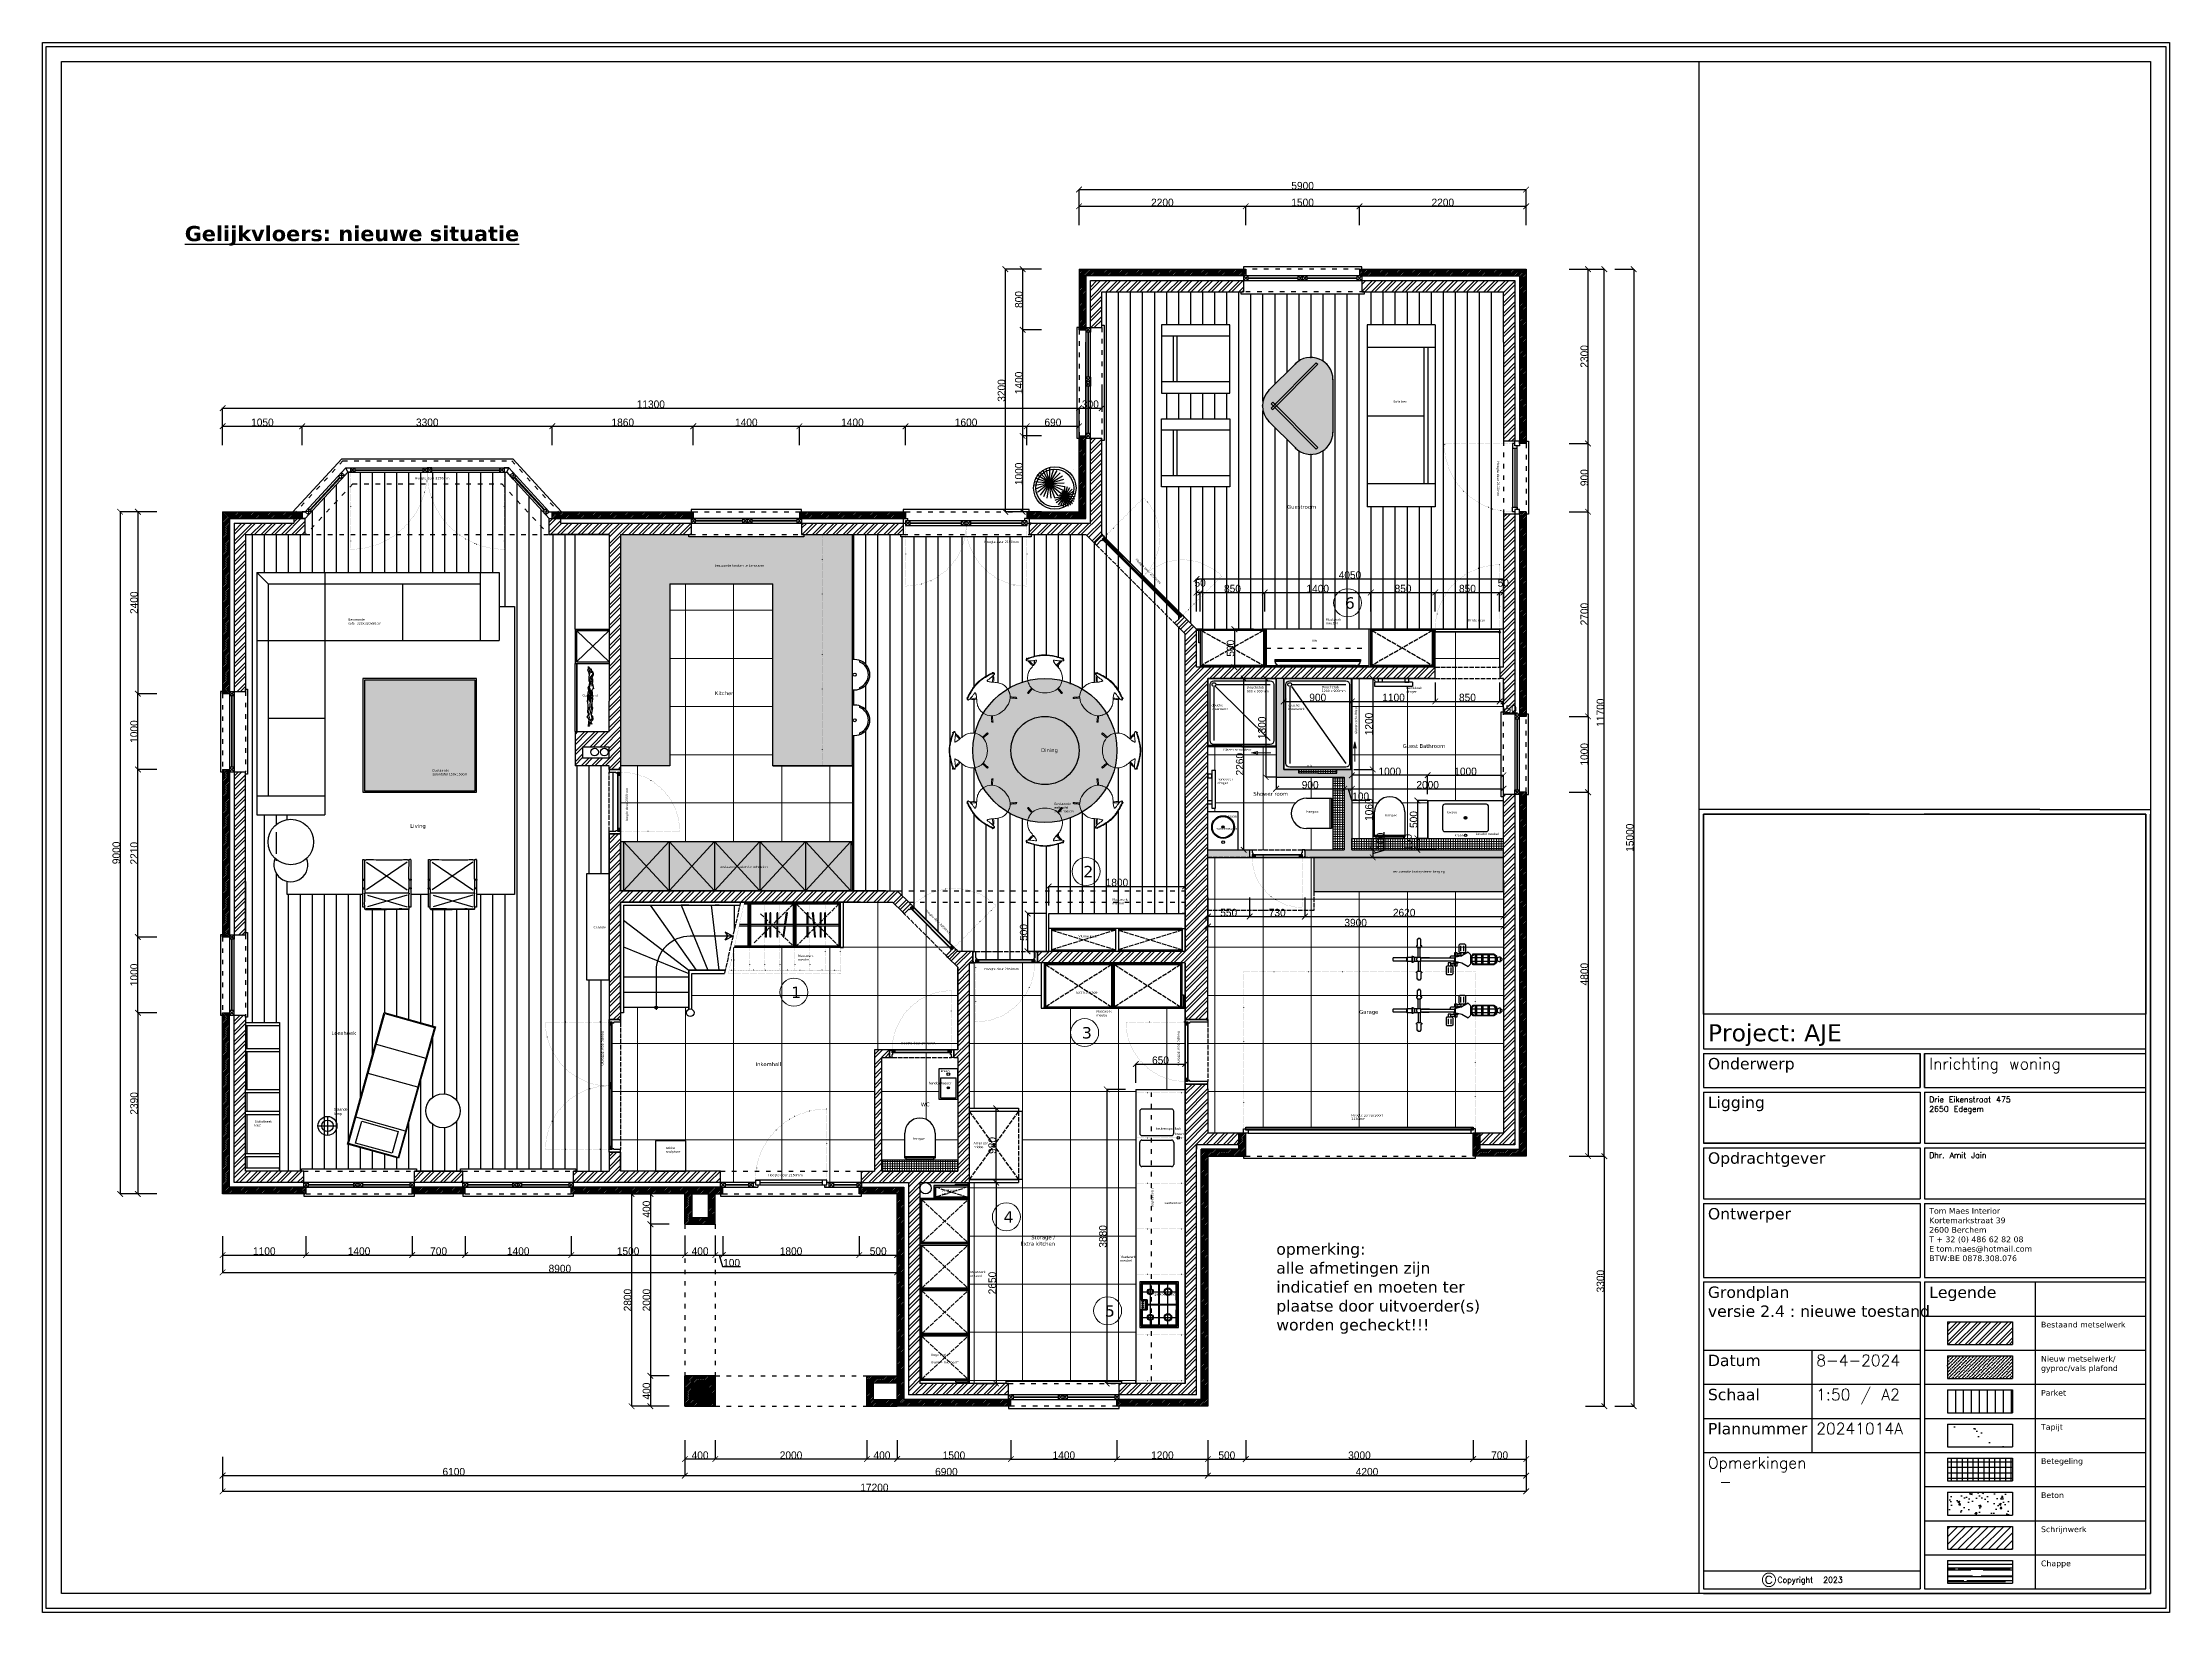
# Model space of a CAD drawing. Header units: millimetres. Extents: x -153917 to -31303, y -39726 to 31262.
# Drawn here: x -82778 to -54714, y -12586 to 8125 of the extents above; entities that cross this region are included whole.
import ezdxf

# ---------------------------------------------------------------- set-up
doc = ezdxf.new("R2010")
doc.units = ezdxf.units.MM
doc.header["$LTSCALE"] = 5
for name, pattern in [('ACAD_ISO02W100', [15, 12, -3]), ('ACAD_ISO03W100', [30, 12, -18]), ('ACAD_ISO07W100', [3, 0, -3])]:
    doc.linetypes.add(name, pattern=pattern)
for name, color, linetype in [('Bemating', 1, 'Continuous'), ('bomen', 62, 'Continuous'), ('chauffage', 5, 'Continuous'), ('Deuren', 8, 'Continuous'), ('glas', 4, 'Continuous'), ('invulling meubel', 254, 'Continuous'), ('invulling muren', 252, 'Continuous'), ('KADER', 7, 'Continuous'), ('Klinkers', 9, 'Continuous'), ('Kraan werk', 5, 'Continuous'), ('Meubel', 8, 'Continuous'), ('Meubels', 8, 'Continuous'), ('muren', 7, 'Continuous'), ('ramen', 8, 'Continuous'), ('Sanitair', 8, 'Continuous'), ('Tekst', 7, 'Continuous'), ('trap', 8, 'Continuous'), ('Verlichting', 1, 'Continuous'), ('Vuur', 40, 'Continuous')]:
    doc.layers.add(name, color=color, linetype=linetype)
doc.layers.add('Nummering schrijnwerkerij', color=80, linetype='Continuous', lineweight=0)
doc.layers.add('verre', color=4, linetype='Continuous', lineweight=0)
for name, color, linetype, true_color in [('parket', 7, 'Continuous', 0xe6d6b7), ('tapijt', 7, 'Continuous', 0x879b9b), ('Toestellen', 7, 'Continuous', 0x423f38), ('TV', 7, 'Continuous', 0x4a7369)]:
    doc.layers.add(name, color=color, linetype=linetype, true_color=true_color)
doc.layers.add('tegel', color=7, linetype='Continuous', lineweight=0, true_color=0xcbcac8)
doc.styles.add('Arial', font='txt.shx')
doc.styles.add('Geneva', font='')
doc.styles.get('Geneva').set_extended_font_data('Geneva')
doc.dimstyles.new('ISO-25', dxfattribs={"dimtxt": 100, "dimasz": 25, "dimexe": 1.25, "dimexo": 0.625, "dimtad": 1, "dimtxsty": 'Standard', "dimblk": 'ARCHTICK', "dimcen": 2.5, "dimse1": 1, "dimse2": 1, "dimadec": 0, "dimazin": 0, "dimtfac": 1, "dimtmove": 0, "dimatfit": 3, "dimfxl": 1, "dimarcsym": 0})
picture_1 = doc.add_image_def('image1.jpg', size_in_pixel=(1986, 897))

msp = doc.modelspace()

# ---------------------------------------------------------------- texts
at = {"layer": 'Nummering schrijnwerkerij', "char_height": 150, "attachment_point": 1}
for s, insert in [('{\\fVerdana|b0|i0|c0|p34;6}', (-65594.583, 806.584)), ('{\\fVerdana|b0|i0|c0|p34;2}', (-69045.219, -2737.024)), ('{\\fVerdana|b0|i0|c0|p34;1}', (-72899.974, -4330.026)), ('{\\fVerdana|b0|i0|c0|p34;3}', (-69064.124, -4863.253)), ('{\\fVerdana|b0|i0|c0|p34;4}', (-70097.179, -7293.772)), ('{\\fVerdana|b0|i0|c0|p34;5}', (-68760.866, -8533.174))]:
    msp.add_mtext_dynamic_manual_height_columns(s, width=315.86058, gutter_width=12.5, heights=[0], dxfattribs=dict(at, insert=insert))
at = {"layer": 'Tekst'}
for s, width, insert, char_height, attachment_point in [('{\\fVerdana|b1|i0|c0|p34;\\LGelijkvloers: nieuwe situatie}', 8225.00244, (-80901.814, 5705.315), 200, 1), ('{\\fVerdana|b0|i0|c0|p34;Sofa bed}', 513.71165, (-64955.226, 3403.299), 30, 1), ('{\\fVerdana|b0|i0|c0|p34;Hoogte deur 2150mm}', 513.71165, (-77863.756, 2355.068), 30, 7), ('{\\fVerdana|b0|i0|c0|p34;Hoogte deur 2150mm}', 513.71165, (-70351.003, 1514.639), 30, 7), ('{\\fVerdana|b0|i0|c0|p34;Maatwerk\\Pmeubel}', 513.71165, (-65845.4, 528.908), 30, 1), ('{\\fVerdana|b0|i0|c0|p34;Blinde deur}', 513.71165, (-63982.585, 520.196), 30, 1), ('{\\fVerdana|b0|i0|c0|p34;Nis}', 513.71165, (-66023.375, 249.417), 30, 1), ('{\\fVerdana|b0|i0|c0|p34;Gashaard}', 513.71165, (-75653.717, -473.452), 30, 1), ('{\\fVerdana|b0|i0|c0|p34;Nis}', 513.71165, (-66088.029, -1434.685), 30, 7), ('{\\fVerdana|b0|i0|c0|p34;handdoek\\Pdroger}', 513.71165, (-67273.792, -1577.234), 30, 1), ('{\\fVerdana|b0|i0|c0|p34;Lavabomeubel}', 513.71165, (-63869.279, -2299.1), 30, 1), ('{\\fVerdana|b0|i0|c0|p34;Maatwerk\\Pmeubel}', 513.71165, (-68662.199, -3164.954), 30, 1), ('{\\fVerdana|b0|i0|c0|p34;Console}', 513.71165, (-75507.442, -3532.282), 30, 1), ('{\\fVerdana|b0|i0|c0|p34;Vitrine kast}', 513.71165, (-69109.471, -3648.943), 30, 1), ('{\\fVerdana|b0|i0|c0|p34;Maatwerk\\Pmeubel}', 513.71165, (-72809.097, -3908.454), 30, 1), ('{\\fVerdana|b0|i0|c0|p34;Hoogte deur 2050mm}', 513.71165, (-70351.003, -4120.47), 30, 7), ('{\\fVerdana|b0|i0|c0|p34;Extra storage}', 513.71165, (-69136.428, -4390.405), 30, 1), ('{\\fVerdana|b0|i0|c0|p34;Maatwerk\\Pmeubel}', 513.71165, (-68872.795, -4641.092), 30, 1), ('{\\fVerdana|b0|i0|c0|p34;Hoogte deur 2050mm}', 513.71165, (-71451.003, -5058.899), 30, 1), ('{\\fVerdana|b0|i0|c0|p34;Bibliotheek\\Pkast}', 513.71165, (-79980.824, -6094.702), 30, 1), ('{\\fVerdana|b0|i0|c0|p34;Hoogte garagepoort 2130mm}', 513.71165, (-65508.256, -6090.472), 30, 7), ('{\\fVerdana|b0|i0|c0|p34;sokkel\\Psculpture}', 513.71165, (-74554.252, -6442.233), 30, 1), ('{\\fVerdana|b0|i0|c0|p34;Hoogte deur 2150mm}', 513.71165, (-73203.722, -6800.469), 30, 1), ('{\\fVerdana|b0|i0|c0|p34;Strijkplank\\Pkast}', 513.71165, (-70915.705, -6999.148), 30, 1), ('{\\fVerdana|b0|i0|c0|p34;Maatwerk\\Pmeubel}', 513.71165, (-70536.377, -8079.225), 30, 1), ('{\\fVerdana|b0|i0|c0|p34;Maatwerk\\Pmeubel}', 513.71165, (-68558.796, -7879.873), 30, 1), ('{\\fVerdana|b0|i0|c0|p34;Hoge kast\\P\\POven + microgolf}', 513.71165, (-71057.418, -9171.143), 30, 1)]:
    msp.add_mtext_dynamic_manual_height_columns(s, width=width, gutter_width=12.5, heights=[0], dxfattribs=dict(at, insert=insert, char_height=char_height, attachment_point=attachment_point))
at = {"layer": 'Tekst', "char_height": 30}
for s, insert, attachment_point, rotation in [('{\\fVerdana|b0|i0|c0|p34;Hoogte deur 2150mm}', (-63595.55, 2598.562), 7, 270), ('{\\fVerdana|b0|i0|c0|p34;Hoogte deur 2050mm}', (-68338.207, 1323.445), 1, 315), ('{\\fVerdana|b0|i0|c0|p34;Hoogte deur 2050mm}', (-75046.028, -2163.874), 7, 90), ('{\\fVerdana|b0|i0|c0|p34;Hoogte deur 2050mm}', (-71113.207, -3301.555), 1, 315), ('{\\fVerdana|b0|i0|c0|p34;Hoogte deur 2050mm}', (-75407.599, -4915.496), 7, 270), ('{\\fVerdana|b0|i0|c0|p34;Hoogte deur 2050mm}', (-67807.599, -4915.496), 7, 270), ('{\\fVerdana|b0|i0|c0|p34;Hangkasten}', (-68115.929, -6993.129), 1, 270)]:
    msp.add_mtext_dynamic_manual_height_columns(s, width=513.71165, gutter_width=12.5, heights=[0], dxfattribs=dict(at, insert=insert, attachment_point=attachment_point, rotation=rotation))
at = {"layer": 'Tekst'}
for s, insert, char_height, width, attachment_point in [('{\\fVerdana|b0|i0|c0|p34;Guestroom}', (-65974.571, 2024.881), 50, 1582.58803, 3), ('{\\fVerdana|b0|i0|c0|p34;Kitchen}', (-73647.753, -433.723), 50, 1582.58803, 3), ('{\\fVerdana|b0|i0|c0|p34;Dining}', (-69381.521, -1185.857), 50, 1582.58803, 3), ('{\\fVerdana|b0|i0|c0|p34;Guest Bathroom}', (-64270.438, -1130.113), 50, 1582.58803, 3), ('{\\fVerdana|b0|i0|c0|p34;Shower room}', (-66345.752, -1761.154), 50, 1582.58803, 3), ('{\\fVerdana|b0|i0|c0|p34;Living}', (-77721.897, -2185.224), 50, 1582.58803, 3), ('{\\fVerdana|b0|i0|c0|p34;Garage}', (-65153.562, -4638.882), 50, 1582.58803, 3), ('{\\fVerdana|b0|i0|c0|p34;Leeshoek}', (-78641.028, -4917.382), 50, 1582.58803, 3), ('{\\fVerdana|b0|i0|c0|p34;Inkomhall}', (-73033.956, -5327.297), 50, 1582.58803, 3), ('{\\fVerdana|b0|i0|c0|p34;Onderwerp}', (-60804.122, -5270.948), 150, 2800, 1), ('{\\fVerdana|b0|i0|c0|p34;WC}', (-71073.381, -5858.452), 50, 1582.58803, 3), ('{\\fVerdana|b0|i0|c0|p34;Ligging}', (-60804.122, -5780.948), 150, 2800, 1), ('{\\fVerdana|b0|i0|c0|p34;Opdrachtgever}', (-60804.122, -6515.948), 150, 2800, 1), ('{\\fVerdana|b0|i0|c0|p34;Ontwerper}', (-60804.122, -7250.948), 150, 2800, 1), ('{\\fVerdana|b0|i0|c0|p34;Tom Maes Interior\\PKortemarkstraat 39\\P2600 Berchem\\PT + 32 (0) 486 62 82 08\\PE tom.maes@hotmail.com\\PBTW:BE 0878.308.076}', (-57884.122, -7250.948), 75, 2860, 1), ('{\\fVerdana|b0|i0|c0|p34;Storage /\\P Extra kitchen }', (-69419.144, -7612.887), 50, 1582.58803, 3), ('{\\fVerdana|b0|i0|c0|p34;Legende}', (-57884.122, -8285.948), 150, 2860, 1), ('{\\fVerdana|b0|i0|c0|p34;Bestaand metselwerk}', (-56409.122, -8750.948), 75, 1385, 1), ('{\\fVerdana|b0|i0|c0|p34;Datum}', (-60804.122, -9185.948), 150, 1370, 1), ('{\\fVerdana|b0|i0|c0|p34;Nieuw metselwerk/\\Pgyproc/vals plafond}', (-56409.122, -9200.948), 75, 1385, 1), ('{\\fVerdana|b0|i0|c0|p34;Schaal}', (-60804.122, -9635.948), 150, 1370, 1), ('{\\fVerdana|b0|i0|c0|p34;Parket}', (-56409.122, -9650.948), 75, 1385, 1), ('{\\fVerdana|b0|i0|c0|p34;Plannummer}', (-60804.122, -10085.948), 150, 1370, 1), ('{\\fVerdana|b0|i0|c0|p34;Tapijt}', (-56409.122, -10100.948), 75, 1385, 1), ('{\\fVerdana|b0|i0|c0|p34;Betegeling}', (-56409.122, -10550.948), 75, 1385, 1), ('{\\fVerdana|b0|i0|c0|p34;Beton}', (-56409.122, -11000.948), 75, 1385, 1), ('{\\fVerdana|b0|i0|c0|p34;Schrijnwerk}', (-56409.122, -11450.948), 75, 1385, 1), ('{\\fArial|b0|i0|c0|p32;\\H1.25x;©}', (-60095.384, -12062.211), 150, 779.74152, 1), ('{\\fVerdana|b0|i0|c0|p34;Chappe}', (-56409.122, -11900.948), 75, 1385, 1)]:
    msp.add_mtext(s, dxfattribs=dict(at, insert=insert, char_height=char_height, width=width, attachment_point=attachment_point))
at = {"layer": 'Tekst', "color": 6, "char_height": 30, "attachment_point": 1}
for s, width, heights, insert in [('{\\fVerdana|b0|i0|c0|p34;bestaande keuken te behouden}', 883.10418, [88.725], (-73908.819, 1241.006)), ('{\\fVerdana|b0|i0|c0|p34;Bestaande \\Psofa  320x320x90cm}', 513.71165, [0], (-78744.69, 527.387)), ('{\\fVerdana|b0|i0|c0|p34;Bestaande \\Psalontafel 150x150cm}', 513.71165, [0], (-77632.551, -1462.287)), ('{\\fVerdana|b0|i0|c0|p34;Bestaande \\Peettaafel\\Pdiam 190cm}', 513.71165, [0], (-69427.824, -1902.02)), ('{\\fVerdana|b0|i0|c0|p34;bestaande kasten te behouden}', 883.10418, [88.725], (-73845.105, -2733.771)), ('{\\fVerdana|b0|i0|c0|p34;recuperatie kastsysteem berging}', 883.10418, [88.725], (-64959.392, -2797.573))]:
    msp.add_mtext_dynamic_manual_height_columns(s, width=width, gutter_width=12.5, heights=heights, dxfattribs=dict(at, insert=insert))
at = {"layer": 'Tekst', "color": 5, "char_height": 30, "attachment_point": 1}
for s, insert in [('{\\fVerdana|b0|i0|c0|p34;Douchetub\\P900 x 900mm}', (-66887.733, -366.754)), ('{\\fVerdana|b0|i0|c0|p34;Douchetub\\P1200 x 900mm}', (-65899.561, -362.653)), ('{\\fVerdana|b0|i0|c0|p34;handdoek\\Pdroger}', (-64781.547, -372.961)), ('{\\fVerdana|b0|i0|c0|p34;douche\\Pkraanwerk}', (-67352.972, -601.26)), ('{\\fVerdana|b0|i0|c0|p34;douche\\Pkraanwerk}', (-66344.14, -601.26)), ('{\\fVerdana|b0|i0|c0|p34;Glazen schuifdeur}', (-67200.012, -1188.281)), ('{\\fVerdana|b0|i0|c0|p34;handenwasser}', (-67295.805, -2228.362)), ('{\\fVerdana|b0|i0|c0|p34;kraan}', (-67136.796, -2068.723)), ('{\\fVerdana|b0|i0|c0|p34;hangwc}', (-66101.814, -2004.812)), ('{\\fVerdana|b0|i0|c0|p34;hangwc}', (-65062.069, -2054.619)), ('{\\fVerdana|b0|i0|c0|p34;lavabo}', (-64250.399, -2012.823)), ('{\\fVerdana|b0|i0|c0|p34;kraan}', (-64144.352, -2319.018)), ('{\\fVerdana|b0|i0|c0|p34;handenwasser}', (-71086.745, -5586.845)), ('{\\fVerdana|b0|i0|c0|p34;kraan}', (-70927.736, -5427.207)), ('{\\fVerdana|b0|i0|c0|p34;hangwc}', (-71292.448, -6320.13)), ('{\\fVerdana|b0|i0|c0|p34;American\\PFridge}', (-70493.829, -6380.406)), ('{\\fVerdana|b0|i0|c0|p34;keukenspoelbak}', (-68089.529, -6186.452)), ('{\\fVerdana|b0|i0|c0|p34;kraan}', (-67835.577, -6257.354)), ('{\\fVerdana|b0|i0|c0|p34;vaatwasser}', (-67976.018, -7168.691)), ('{\\fVerdana|b0|i0|c0|p34;gaskookplaat}', (-68108.873, -8373.002))]:
    msp.add_mtext_dynamic_manual_height_columns(s, width=513.71165, gutter_width=12.5, heights=[0], dxfattribs=dict(at, insert=insert))
at = {"layer": 'Tekst', "color": 5, "insert": (-65462.452, -1000.21), "char_height": 30, "attachment_point": 1, "rotation": 90}
msp.add_mtext_dynamic_manual_height_columns('{\\fVerdana|b0|i0|c0|p34;Glazen schuifdeur}', width=513.71165, gutter_width=12.5, heights=[0], dxfattribs=at)
at = {"layer": 'Tekst', "ltscale": 5, "insert": (-60804.122, -4825.592), "char_height": 225, "width": 2860, "attachment_point": 1, "style": 'Arial'}
msp.add_mtext('{\\fVerdana|b0|i0|c0|p34;Project: AJE}', dxfattribs=at)
at = {"layer": 'Tekst', "attachment_point": 1, "style": 'Arial'}
for s, insert, char_height, width in [('Inrichting woning', (-57884.122, -5270.948), 150, 2860), ('Drie Eikenstraat 475\\P2650 Edegem', (-57884.122, -5780.948), 75, 2860), ('Dhr. Amit Jain', (-57884.122, -6515.948), 75, 2860), ('{\\fVerdana|b0|i0|c0|p34;\\C1;opmerking:\\Palle afmetingen zijn indicatief en moeten ter plaatse door uitvoerder(s) worden gecheckt!!!}', (-66499.108, -7715.948), 150, 2800), ('{\\fVerdana|b0|i0|c0|p34;\\C4;Grondplan \\Pversie 2.4 : nieuwe toestand}', (-60804.122, -8285.948), 150, 2800), ('8-4-2024', (-59374.122, -9185.948), 150, 1370), ('1:50 / A2', (-59374.122, -9635.948), 150, 1370), ('20241014A', (-59374.122, -10085.948), 150, 1370), ('\\A1;Opmerkingen\\P\\pxi-3,l4,t4;-^I', (-60804.122, -10535.948), 150, 2860), ('Copyright  2023', (-59886.019, -12118.121), 75, 1188.18549)]:
    msp.add_mtext(s, dxfattribs=dict(at, insert=insert, char_height=char_height, width=width))
at = {"layer": 'Verlichting', "insert": (-78933.676, -5931.4), "char_height": 35, "width": 271.77592, "attachment_point": 1}
msp.add_mtext('Staande lamp', dxfattribs=at)

# ---------------------------------------------------------------- blocks, each defined once
blk = doc.blocks.new('_ArchTick')
at = {"color": 0, "linetype": 'ByBlock', "const_width": 0.15}
blk.add_lwpolyline([(-0.5, -0.5), (0.5, 0.5)], dxfattribs=at)
blk = doc.blocks.new('*D521')
at = {"layer": 'Bemating', "color": 0, "lineweight": -2, "transparency": 16777216}
for p, q in [((-81505, 1935), (-81756, 1935)), ((-81755, 1935), (-81755, -7065)), ((-81505, -7065), (-81756, -7065))]:
    blk.add_line(p, q, dxfattribs=at)
at = {"layer": 'Defpoints', "color": 0, "transparency": 16777216}
for p in [(-80402, 1935), (-81755, -7065), (-80402, -7065)]:
    blk.add_point(p, dxfattribs=at)
at = {"layer": 'Bemating', "color": 0, "lineweight": -2, "transparency": 16777216, "xscale": 75, "yscale": 75, "zscale": 75}
for p, rotation in [((-81755, 1935), 90), ((-81755, -7065), 270)]:
    blk.add_blockref('_ArchTick', p, dxfattribs=dict(at, rotation=rotation))
at = {"layer": 'Bemating', "color": 0, "transparency": 16777216, "insert": (-81805, -2565), "char_height": 100, "attachment_point": 5, "rotation": 90, "style": 'Geneva'}
blk.add_mtext('9000', dxfattribs=at)
blk = doc.blocks.new('*D522')
at = {"layer": 'Bemating', "color": 0, "lineweight": -2, "transparency": 16777216}
for p, q in [((-81270, 1935), (-81521, 1935)), ((-81520, 1935), (-81520, -465)), ((-81270, -465), (-81521, -465))]:
    blk.add_line(p, q, dxfattribs=at)
at = {"layer": 'Defpoints', "color": 0, "transparency": 16777216}
for p in [(-80402, 1935), (-81520, -465), (-80402, -465)]:
    blk.add_point(p, dxfattribs=at)
at = {"layer": 'Bemating', "color": 0, "lineweight": -2, "transparency": 16777216, "xscale": 75, "yscale": 75, "zscale": 75}
for p, rotation in [((-81520, 1935), 90), ((-81520, -465), 270)]:
    blk.add_blockref('_ArchTick', p, dxfattribs=dict(at, rotation=rotation))
at = {"layer": 'Bemating', "color": 0, "transparency": 16777216, "insert": (-81570, 735), "char_height": 100, "attachment_point": 5, "rotation": 90, "style": 'Geneva'}
blk.add_mtext('2400', dxfattribs=at)
blk = doc.blocks.new('*D523')
at = {"layer": 'Bemating', "color": 0, "lineweight": -2, "transparency": 16777216}
for p, q in [((-81270, -4675), (-81521, -4675)), ((-81520, -4675), (-81520, -7065)), ((-81270, -7065), (-81521, -7065))]:
    blk.add_line(p, q, dxfattribs=at)
at = {"layer": 'Defpoints', "color": 0, "transparency": 16777216}
for p in [(-80402, -4675), (-81520, -7065), (-80402, -7065)]:
    blk.add_point(p, dxfattribs=at)
at = {"layer": 'Bemating', "color": 0, "lineweight": -2, "transparency": 16777216, "xscale": 75, "yscale": 75, "zscale": 75}
for p, rotation in [((-81520, -4675), 90), ((-81520, -7065), 270)]:
    blk.add_blockref('_ArchTick', p, dxfattribs=dict(at, rotation=rotation))
at = {"layer": 'Bemating', "color": 0, "transparency": 16777216, "insert": (-81570, -5870), "char_height": 100, "attachment_point": 5, "rotation": 90, "style": 'Geneva'}
blk.add_mtext('2390', dxfattribs=at)
blk = doc.blocks.new('*D524')
at = {"layer": 'Bemating', "color": 0, "lineweight": -2, "transparency": 16777216}
for p, q in [((-80402, -10738), (-80402, -10990)), ((-63202, -10738), (-63202, -10990)), ((-80402, -10988), (-63202, -10988))]:
    blk.add_line(p, q, dxfattribs=at)
at = {"layer": 'Defpoints', "color": 0, "transparency": 16777216}
for p in [(-80402, 501), (-63202, -2779), (-63202, -10988)]:
    blk.add_point(p, dxfattribs=at)
at = {"layer": 'Bemating', "color": 0, "lineweight": -2, "transparency": 16777216, "xscale": 75, "yscale": 75, "zscale": 75, "rotation": 180}
blk.add_blockref('_ArchTick', (-80402, -10988), dxfattribs=at)
at = {"layer": 'Bemating', "color": 0, "lineweight": -2, "transparency": 16777216, "xscale": 75, "yscale": 75, "zscale": 75}
blk.add_blockref('_ArchTick', (-63202, -10988), dxfattribs=at)
at = {"layer": 'Bemating', "color": 0, "transparency": 16777216, "insert": (-71802, -10938), "char_height": 100, "attachment_point": 5, "style": 'Geneva'}
blk.add_mtext('17200', dxfattribs=at)
blk = doc.blocks.new('*D514')
at = {"layer": 'Bemating', "color": 0, "lineweight": -2, "transparency": 16777216}
for p, q in [((-80402, -10531), (-80402, -10782)), ((-74302, -10531), (-74302, -10782)), ((-80402, -10781), (-74302, -10781))]:
    blk.add_line(p, q, dxfattribs=at)
at = {"layer": 'Defpoints', "color": 0, "transparency": 16777216}
for p in [(-80402, -7065), (-74302, -7065), (-74302, -10781)]:
    blk.add_point(p, dxfattribs=at)
at = {"layer": 'Bemating', "color": 0, "lineweight": -2, "transparency": 16777216, "xscale": 75, "yscale": 75, "zscale": 75, "rotation": 180}
blk.add_blockref('_ArchTick', (-80402, -10781), dxfattribs=at)
at = {"layer": 'Bemating', "color": 0, "lineweight": -2, "transparency": 16777216, "xscale": 75, "yscale": 75, "zscale": 75}
blk.add_blockref('_ArchTick', (-74302, -10781), dxfattribs=at)
at = {"layer": 'Bemating', "color": 0, "transparency": 16777216, "insert": (-77352, -10730), "char_height": 100, "attachment_point": 5, "style": 'Geneva'}
blk.add_mtext('6100', dxfattribs=at)
blk = doc.blocks.new('*D515')
at = {"layer": 'Bemating', "color": 0, "lineweight": -2, "transparency": 16777216}
for p, q in [((-74302, -10531), (-74302, -10782)), ((-67402, -10531), (-67402, -10782)), ((-74302, -10781), (-67402, -10781))]:
    blk.add_line(p, q, dxfattribs=at)
at = {"layer": 'Defpoints', "color": 0, "transparency": 16777216}
for p in [(-74302, -7065), (-67402, -9865), (-67402, -10781)]:
    blk.add_point(p, dxfattribs=at)
at = {"layer": 'Bemating', "color": 0, "lineweight": -2, "transparency": 16777216, "xscale": 75, "yscale": 75, "zscale": 75, "rotation": 180}
blk.add_blockref('_ArchTick', (-74302, -10781), dxfattribs=at)
at = {"layer": 'Bemating', "color": 0, "lineweight": -2, "transparency": 16777216, "xscale": 75, "yscale": 75, "zscale": 75}
blk.add_blockref('_ArchTick', (-67402, -10781), dxfattribs=at)
at = {"layer": 'Bemating', "color": 0, "transparency": 16777216, "insert": (-70852, -10730), "char_height": 100, "attachment_point": 5, "style": 'Geneva'}
blk.add_mtext('6900', dxfattribs=at)
blk = doc.blocks.new('*D525')
at = {"layer": 'Bemating', "color": 0, "lineweight": -2, "transparency": 16777216}
for p, q in [((-67402, -10531), (-67402, -10782)), ((-63202, -10531), (-63202, -10782)), ((-67402, -10781), (-63202, -10781))]:
    blk.add_line(p, q, dxfattribs=at)
at = {"layer": 'Defpoints', "color": 0, "transparency": 16777216}
for p in [(-63202, -5602), (-67402, -9865), (-63202, -10781)]:
    blk.add_point(p, dxfattribs=at)
at = {"layer": 'Bemating', "color": 0, "lineweight": -2, "transparency": 16777216, "xscale": 75, "yscale": 75, "zscale": 75, "rotation": 180}
blk.add_blockref('_ArchTick', (-67402, -10781), dxfattribs=at)
at = {"layer": 'Bemating', "color": 0, "lineweight": -2, "transparency": 16777216, "xscale": 75, "yscale": 75, "zscale": 75}
blk.add_blockref('_ArchTick', (-63202, -10781), dxfattribs=at)
at = {"layer": 'Bemating', "color": 0, "transparency": 16777216, "insert": (-65302, -10730), "char_height": 100, "attachment_point": 5, "style": 'Geneva'}
blk.add_mtext('4200', dxfattribs=at)
blk = doc.blocks.new('*D526')
at = {"layer": 'Bemating', "color": 0, "lineweight": -2, "transparency": 16777216}
for p, q in [((-62421, -6565), (-62170, -6565)), ((-62171, -6565), (-62171, -9865)), ((-62421, -9865), (-62170, -9865))]:
    blk.add_line(p, q, dxfattribs=at)
at = {"layer": 'Defpoints', "color": 0, "transparency": 16777216}
for p in [(-63202, -6565), (-67402, -9865), (-62171, -9865)]:
    blk.add_point(p, dxfattribs=at)
at = {"layer": 'Bemating', "color": 0, "lineweight": -2, "transparency": 16777216, "xscale": 75, "yscale": 75, "zscale": 75}
for p, rotation in [((-62171, -6565), 90), ((-62171, -9865), 270)]:
    blk.add_blockref('_ArchTick', p, dxfattribs=dict(at, rotation=rotation))
at = {"layer": 'Bemating', "color": 0, "transparency": 16777216, "insert": (-62222, -8215), "char_height": 100, "attachment_point": 5, "rotation": 90, "style": 'Geneva'}
blk.add_mtext('3300', dxfattribs=at)
blk = doc.blocks.new('*D516')
at = {"layer": 'Bemating', "color": 0, "lineweight": -2, "transparency": 16777216}
for p, q in [((-69102, 5936), (-69102, 6187)), ((-69102, 6186), (-63202, 6186)), ((-63202, 5936), (-63202, 6187))]:
    blk.add_line(p, q, dxfattribs=at)
at = {"layer": 'Defpoints', "color": 0, "transparency": 16777216}
for p in [(-63202, 6186), (-69102, 5135), (-63202, 5135)]:
    blk.add_point(p, dxfattribs=at)
at = {"layer": 'Bemating', "color": 0, "lineweight": -2, "transparency": 16777216, "xscale": 75, "yscale": 75, "zscale": 75, "rotation": 180}
blk.add_blockref('_ArchTick', (-69102, 6186), dxfattribs=at)
at = {"layer": 'Bemating', "color": 0, "lineweight": -2, "transparency": 16777216, "xscale": 75, "yscale": 75, "zscale": 75}
blk.add_blockref('_ArchTick', (-63202, 6186), dxfattribs=at)
at = {"layer": 'Bemating', "color": 0, "transparency": 16777216, "insert": (-66152, 6236), "char_height": 100, "attachment_point": 5, "style": 'Geneva'}
blk.add_mtext('5900', dxfattribs=at)
blk = doc.blocks.new('*D543')
at = {"layer": 'Bemating', "color": 0, "lineweight": -2, "transparency": 16777216}
for p, q in [((-70002, -10313), (-70002, -10564)), ((-68602, -10313), (-68602, -10564)), ((-70002, -10563), (-68602, -10563))]:
    blk.add_line(p, q, dxfattribs=at)
at = {"layer": 'Defpoints', "color": 0, "transparency": 16777216}
for p in [(-70002, -9865), (-68602, -9865), (-68602, -10563)]:
    blk.add_point(p, dxfattribs=at)
at = {"layer": 'Bemating', "color": 0, "lineweight": -2, "transparency": 16777216, "xscale": 75, "yscale": 75, "zscale": 75, "rotation": 180}
blk.add_blockref('_ArchTick', (-70002, -10563), dxfattribs=at)
at = {"layer": 'Bemating', "color": 0, "lineweight": -2, "transparency": 16777216, "xscale": 75, "yscale": 75, "zscale": 75}
blk.add_blockref('_ArchTick', (-68602, -10563), dxfattribs=at)
at = {"layer": 'Bemating', "color": 0, "transparency": 16777216, "insert": (-69302, -10512), "char_height": 100, "attachment_point": 5, "style": 'Geneva'}
blk.add_mtext('1400', dxfattribs=at)
blk = doc.blocks.new('*D544')
at = {"layer": 'Bemating', "color": 0, "lineweight": -2, "transparency": 16777216}
for p, q in [((-68602, -10313), (-68602, -10564)), ((-67402, -10313), (-67402, -10564)), ((-68602, -10563), (-67402, -10563))]:
    blk.add_line(p, q, dxfattribs=at)
at = {"layer": 'Defpoints', "color": 0, "transparency": 16777216}
for p in [(-68602, -9865), (-67402, -9865), (-67402, -10563)]:
    blk.add_point(p, dxfattribs=at)
at = {"layer": 'Bemating', "color": 0, "lineweight": -2, "transparency": 16777216, "xscale": 75, "yscale": 75, "zscale": 75, "rotation": 180}
blk.add_blockref('_ArchTick', (-68602, -10563), dxfattribs=at)
at = {"layer": 'Bemating', "color": 0, "lineweight": -2, "transparency": 16777216, "xscale": 75, "yscale": 75, "zscale": 75}
blk.add_blockref('_ArchTick', (-67402, -10563), dxfattribs=at)
at = {"layer": 'Bemating', "color": 0, "transparency": 16777216, "insert": (-68002, -10512), "char_height": 100, "attachment_point": 5, "style": 'Geneva'}
blk.add_mtext('1200', dxfattribs=at)
blk = doc.blocks.new('*D545')
at = {"layer": 'Bemating', "color": 0, "lineweight": -2, "transparency": 16777216}
for p, q in [((-81270, -3675), (-81521, -3675)), ((-81520, -4675), (-81520, -3675)), ((-81270, -4675), (-81521, -4675))]:
    blk.add_line(p, q, dxfattribs=at)
at = {"layer": 'Defpoints', "color": 0, "transparency": 16777216}
for p in [(-81520, -3675), (-80402, -3675), (-80402, -4675)]:
    blk.add_point(p, dxfattribs=at)
at = {"layer": 'Bemating', "color": 0, "lineweight": -2, "transparency": 16777216, "xscale": 75, "yscale": 75, "zscale": 75}
for p, rotation in [((-81520, -3675), 90), ((-81520, -4675), 270)]:
    blk.add_blockref('_ArchTick', p, dxfattribs=dict(at, rotation=rotation))
at = {"layer": 'Bemating', "color": 0, "transparency": 16777216, "insert": (-81570, -4175), "char_height": 100, "attachment_point": 5, "rotation": 90, "style": 'Geneva'}
blk.add_mtext('1000', dxfattribs=at)
blk = doc.blocks.new('*D546')
at = {"layer": 'Bemating', "color": 0, "lineweight": -2, "transparency": 16777216}
for p, q in [((-81270, -1465), (-81521, -1465)), ((-81520, -3675), (-81520, -1465)), ((-81270, -3675), (-81521, -3675))]:
    blk.add_line(p, q, dxfattribs=at)
at = {"layer": 'Defpoints', "color": 0, "transparency": 16777216}
for p in [(-81520, -1465), (-80402, -1465), (-80402, -3675)]:
    blk.add_point(p, dxfattribs=at)
at = {"layer": 'Bemating', "color": 0, "lineweight": -2, "transparency": 16777216, "xscale": 75, "yscale": 75, "zscale": 75}
for p, rotation in [((-81520, -1465), 90), ((-81520, -3675), 270)]:
    blk.add_blockref('_ArchTick', p, dxfattribs=dict(at, rotation=rotation))
at = {"layer": 'Bemating', "color": 0, "transparency": 16777216, "insert": (-81570, -2570), "char_height": 100, "attachment_point": 5, "rotation": 90, "style": 'Geneva'}
blk.add_mtext('2210', dxfattribs=at)
blk = doc.blocks.new('*D547')
at = {"layer": 'Bemating', "color": 0, "lineweight": -2, "transparency": 16777216}
for p, q in [((-81270, -465), (-81521, -465)), ((-81520, -1465), (-81520, -465)), ((-81270, -1465), (-81521, -1465))]:
    blk.add_line(p, q, dxfattribs=at)
at = {"layer": 'Defpoints', "color": 0, "transparency": 16777216}
for p in [(-81520, -465), (-80402, -465), (-80402, -1465)]:
    blk.add_point(p, dxfattribs=at)
at = {"layer": 'Bemating', "color": 0, "lineweight": -2, "transparency": 16777216, "xscale": 75, "yscale": 75, "zscale": 75}
for p, rotation in [((-81520, -465), 90), ((-81520, -1465), 270)]:
    blk.add_blockref('_ArchTick', p, dxfattribs=dict(at, rotation=rotation))
at = {"layer": 'Bemating', "color": 0, "transparency": 16777216, "insert": (-81570, -965), "char_height": 100, "attachment_point": 5, "rotation": 90, "style": 'Geneva'}
blk.add_mtext('1000', dxfattribs=at)
blk = doc.blocks.new('*D548')
at = {"layer": 'Bemating', "color": 0, "lineweight": -2, "transparency": 16777216}
for p, q in [((-62635, -765), (-62383, -765)), ((-62385, -765), (-62385, -1765)), ((-62635, -1765), (-62383, -1765))]:
    blk.add_line(p, q, dxfattribs=at)
at = {"layer": 'Defpoints', "color": 0, "transparency": 16777216}
for p in [(-63202, -765), (-63202, -1765), (-62385, -1765)]:
    blk.add_point(p, dxfattribs=at)
at = {"layer": 'Bemating', "color": 0, "lineweight": -2, "transparency": 16777216, "xscale": 75, "yscale": 75, "zscale": 75}
for p, rotation in [((-62385, -765), 90), ((-62385, -1765), 270)]:
    blk.add_blockref('_ArchTick', p, dxfattribs=dict(at, rotation=rotation))
at = {"layer": 'Bemating', "color": 0, "transparency": 16777216, "insert": (-62435, -1265), "char_height": 100, "attachment_point": 5, "rotation": 90, "style": 'Geneva'}
blk.add_mtext('1000', dxfattribs=at)
blk = doc.blocks.new('*D549')
at = {"layer": 'Bemating', "color": 0, "lineweight": -2, "transparency": 16777216}
for p, q in [((-62635, -1765), (-62383, -1765)), ((-62385, -1765), (-62385, -6565)), ((-62635, -6565), (-62383, -6565))]:
    blk.add_line(p, q, dxfattribs=at)
at = {"layer": 'Defpoints', "color": 0, "transparency": 16777216}
for p in [(-63202, -1765), (-63202, -6565), (-62385, -6565)]:
    blk.add_point(p, dxfattribs=at)
at = {"layer": 'Bemating', "color": 0, "lineweight": -2, "transparency": 16777216, "xscale": 75, "yscale": 75, "zscale": 75}
for p, rotation in [((-62385, -1765), 90), ((-62385, -6565), 270)]:
    blk.add_blockref('_ArchTick', p, dxfattribs=dict(at, rotation=rotation))
at = {"layer": 'Bemating', "color": 0, "transparency": 16777216, "insert": (-62435, -4165), "char_height": 100, "attachment_point": 5, "rotation": 90, "style": 'Geneva'}
blk.add_mtext('4800', dxfattribs=at)
blk = doc.blocks.new('*D520')
at = {"layer": 'Bemating', "color": 0, "lineweight": -2, "transparency": 16777216}
for p, q in [((-62421, 5135), (-62170, 5135)), ((-62171, -6565), (-62171, 5135)), ((-62421, -6565), (-62170, -6565))]:
    blk.add_line(p, q, dxfattribs=at)
at = {"layer": 'Defpoints', "color": 0, "transparency": 16777216}
for p in [(-63202, 5135), (-62171, 5135), (-63202, -6565)]:
    blk.add_point(p, dxfattribs=at)
at = {"layer": 'Bemating', "color": 0, "lineweight": -2, "transparency": 16777216, "xscale": 75, "yscale": 75, "zscale": 75}
for p, rotation in [((-62171, 5135), 90), ((-62171, -6565), 270)]:
    blk.add_blockref('_ArchTick', p, dxfattribs=dict(at, rotation=rotation))
at = {"layer": 'Bemating', "color": 0, "transparency": 16777216, "insert": (-62222, -715), "char_height": 100, "attachment_point": 5, "rotation": 90, "style": 'Geneva'}
blk.add_mtext('11700', dxfattribs=at)
blk = doc.blocks.new('*D513')
at = {"layer": 'Bemating', "color": 0, "lineweight": -2, "transparency": 16777216}
for p, q in [((-62033, 5135), (-61782, 5135)), ((-61783, 5135), (-61783, -9865)), ((-62033, -9865), (-61782, -9865))]:
    blk.add_line(p, q, dxfattribs=at)
at = {"layer": 'Defpoints', "color": 0, "transparency": 16777216}
for p in [(-63202, 5135), (-67402, -9865), (-61783, -9865)]:
    blk.add_point(p, dxfattribs=at)
at = {"layer": 'Bemating', "color": 0, "lineweight": -2, "transparency": 16777216, "xscale": 75, "yscale": 75, "zscale": 75}
for p, rotation in [((-61783, 5135), 90), ((-61783, -9865), 270)]:
    blk.add_blockref('_ArchTick', p, dxfattribs=dict(at, rotation=rotation))
at = {"layer": 'Bemating', "color": 0, "transparency": 16777216, "insert": (-61834, -2365), "char_height": 100, "attachment_point": 5, "rotation": 90, "style": 'Geneva'}
blk.add_mtext('15000', dxfattribs=at)
blk = doc.blocks.new('*D527')
at = {"layer": 'Bemating', "color": 0, "lineweight": -2, "transparency": 16777216}
for p, q in [((-69825, 5135), (-70076, 5135)), ((-70075, 5135), (-70075, 1935)), ((-69825, 1935), (-70076, 1935))]:
    blk.add_line(p, q, dxfattribs=at)
at = {"layer": 'Defpoints', "color": 0, "transparency": 16777216}
for p in [(-69102, 5135), (-70075, 1935), (-69102, 1935)]:
    blk.add_point(p, dxfattribs=at)
at = {"layer": 'Bemating', "color": 0, "lineweight": -2, "transparency": 16777216, "xscale": 75, "yscale": 75, "zscale": 75}
for p, rotation in [((-70075, 5135), 90), ((-70075, 1935), 270)]:
    blk.add_blockref('_ArchTick', p, dxfattribs=dict(at, rotation=rotation))
at = {"layer": 'Bemating', "color": 0, "transparency": 16777216, "insert": (-70125, 3535), "char_height": 100, "attachment_point": 5, "rotation": 90, "style": 'Geneva'}
blk.add_mtext('3200', dxfattribs=at)
blk = doc.blocks.new('*D528')
at = {"layer": 'Bemating', "color": 0, "lineweight": -2, "transparency": 16777216}
for p, q in [((-69596, 5135), (-69847, 5135)), ((-69846, 5135), (-69846, 4335)), ((-69596, 4335), (-69847, 4335))]:
    blk.add_line(p, q, dxfattribs=at)
at = {"layer": 'Defpoints', "color": 0, "transparency": 16777216}
for p in [(-69102, 5135), (-69846, 4335), (-69102, 4335)]:
    blk.add_point(p, dxfattribs=at)
at = {"layer": 'Bemating', "color": 0, "lineweight": -2, "transparency": 16777216, "xscale": 75, "yscale": 75, "zscale": 75}
for p, rotation in [((-69846, 5135), 90), ((-69846, 4335), 270)]:
    blk.add_blockref('_ArchTick', p, dxfattribs=dict(at, rotation=rotation))
at = {"layer": 'Bemating', "color": 0, "transparency": 16777216, "insert": (-69896, 4735), "char_height": 100, "attachment_point": 5, "rotation": 90, "style": 'Geneva'}
blk.add_mtext('800', dxfattribs=at)
blk = doc.blocks.new('*D529')
at = {"layer": 'Bemating', "color": 0, "lineweight": -2, "transparency": 16777216}
for p, q in [((-69596, 4335), (-69847, 4335)), ((-69846, 4335), (-69846, 2935)), ((-69596, 2935), (-69847, 2935))]:
    blk.add_line(p, q, dxfattribs=at)
at = {"layer": 'Defpoints', "color": 0, "transparency": 16777216}
for p in [(-69102, 4335), (-69846, 2935), (-69102, 2935)]:
    blk.add_point(p, dxfattribs=at)
at = {"layer": 'Bemating', "color": 0, "lineweight": -2, "transparency": 16777216, "xscale": 75, "yscale": 75, "zscale": 75}
for p, rotation in [((-69846, 4335), 90), ((-69846, 2935), 270)]:
    blk.add_blockref('_ArchTick', p, dxfattribs=dict(at, rotation=rotation))
at = {"layer": 'Bemating', "color": 0, "transparency": 16777216, "insert": (-69896, 3635), "char_height": 100, "attachment_point": 5, "rotation": 90, "style": 'Geneva'}
blk.add_mtext('1400', dxfattribs=at)
blk = doc.blocks.new('*D517')
at = {"layer": 'Bemating', "color": 0, "lineweight": -2, "transparency": 16777216}
for p, q in [((-69596, 2935), (-69847, 2935)), ((-69846, 2935), (-69846, 1935)), ((-69596, 1935), (-69847, 1935))]:
    blk.add_line(p, q, dxfattribs=at)
at = {"layer": 'Defpoints', "color": 0, "transparency": 16777216}
for p in [(-69102, 2935), (-69846, 1935), (-69102, 1935)]:
    blk.add_point(p, dxfattribs=at)
at = {"layer": 'Bemating', "color": 0, "lineweight": -2, "transparency": 16777216, "xscale": 75, "yscale": 75, "zscale": 75}
for p, rotation in [((-69846, 2935), 90), ((-69846, 1935), 270)]:
    blk.add_blockref('_ArchTick', p, dxfattribs=dict(at, rotation=rotation))
at = {"layer": 'Bemating', "color": 0, "transparency": 16777216, "insert": (-69896, 2435), "char_height": 100, "attachment_point": 5, "rotation": 90, "style": 'Geneva'}
blk.add_mtext('1000', dxfattribs=at)
blk = doc.blocks.new('*D530')
at = {"layer": 'Bemating', "color": 0, "lineweight": -2, "transparency": 16777216}
for p, q in [((-80402, 3052), (-80402, 3304)), ((-80402, 3302), (-69102, 3302)), ((-69102, 3052), (-69102, 3304))]:
    blk.add_line(p, q, dxfattribs=at)
at = {"layer": 'Defpoints', "color": 0, "transparency": 16777216}
for p in [(-69102, 3302), (-80402, 1935), (-69102, 1935)]:
    blk.add_point(p, dxfattribs=at)
at = {"layer": 'Bemating', "color": 0, "lineweight": -2, "transparency": 16777216, "xscale": 75, "yscale": 75, "zscale": 75, "rotation": 180}
blk.add_blockref('_ArchTick', (-80402, 3302), dxfattribs=at)
at = {"layer": 'Bemating', "color": 0, "lineweight": -2, "transparency": 16777216, "xscale": 75, "yscale": 75, "zscale": 75}
blk.add_blockref('_ArchTick', (-69102, 3302), dxfattribs=at)
at = {"layer": 'Bemating', "color": 0, "transparency": 16777216, "insert": (-74752, 3353), "char_height": 100, "attachment_point": 5, "style": 'Geneva'}
blk.add_mtext('11300', dxfattribs=at)
blk = doc.blocks.new('*D531')
at = {"layer": 'Bemating', "color": 0, "lineweight": -2, "transparency": 16777216}
for p, q in [((-68802, 3552), (-68802, 3301)), ((-69102, 3052), (-69102, 3304)), ((-69102, 3302), (-68802, 3302))]:
    blk.add_line(p, q, dxfattribs=at)
at = {"layer": 'Defpoints', "color": 0, "transparency": 16777216}
for p in [(-68802, 4365), (-68802, 3302), (-69102, 1935)]:
    blk.add_point(p, dxfattribs=at)
at = {"layer": 'Bemating', "color": 0, "lineweight": -2, "transparency": 16777216, "xscale": 75, "yscale": 75, "zscale": 75, "rotation": 180}
blk.add_blockref('_ArchTick', (-69102, 3302), dxfattribs=at)
at = {"layer": 'Bemating', "color": 0, "lineweight": -2, "transparency": 16777216, "xscale": 75, "yscale": 75, "zscale": 75}
blk.add_blockref('_ArchTick', (-68802, 3302), dxfattribs=at)
at = {"layer": 'Bemating', "color": 0, "transparency": 16777216, "insert": (-68952, 3353), "char_height": 100, "attachment_point": 5, "style": 'Geneva'}
blk.add_mtext('300', dxfattribs=at)
blk = doc.blocks.new('*D537')
at = {"layer": 'Bemating', "color": 0, "lineweight": -2, "transparency": 16777216}
for p, q in [((-67402, -10313), (-67402, -10564)), ((-66902, -10313), (-66902, -10564)), ((-67402, -10563), (-66902, -10563))]:
    blk.add_line(p, q, dxfattribs=at)
at = {"layer": 'Defpoints', "color": 0, "transparency": 16777216}
for p in [(-66902, -6565), (-67402, -9865), (-66902, -10563)]:
    blk.add_point(p, dxfattribs=at)
at = {"layer": 'Bemating', "color": 0, "lineweight": -2, "transparency": 16777216, "xscale": 75, "yscale": 75, "zscale": 75, "rotation": 180}
blk.add_blockref('_ArchTick', (-67402, -10563), dxfattribs=at)
at = {"layer": 'Bemating', "color": 0, "lineweight": -2, "transparency": 16777216, "xscale": 75, "yscale": 75, "zscale": 75}
blk.add_blockref('_ArchTick', (-66902, -10563), dxfattribs=at)
at = {"layer": 'Bemating', "color": 0, "transparency": 16777216, "insert": (-67152, -10512), "char_height": 100, "attachment_point": 5, "style": 'Geneva'}
blk.add_mtext('500', dxfattribs=at)
blk = doc.blocks.new('*D550')
at = {"layer": 'Bemating', "color": 0, "lineweight": -2, "transparency": 16777216}
for p, q in [((-66902, -10313), (-66902, -10564)), ((-63902, -10313), (-63902, -10564)), ((-66902, -10563), (-63902, -10563))]:
    blk.add_line(p, q, dxfattribs=at)
at = {"layer": 'Defpoints', "color": 0, "transparency": 16777216}
for p in [(-66902, -6565), (-63902, -6565), (-63902, -10563)]:
    blk.add_point(p, dxfattribs=at)
at = {"layer": 'Bemating', "color": 0, "lineweight": -2, "transparency": 16777216, "xscale": 75, "yscale": 75, "zscale": 75, "rotation": 180}
blk.add_blockref('_ArchTick', (-66902, -10563), dxfattribs=at)
at = {"layer": 'Bemating', "color": 0, "lineweight": -2, "transparency": 16777216, "xscale": 75, "yscale": 75, "zscale": 75}
blk.add_blockref('_ArchTick', (-63902, -10563), dxfattribs=at)
at = {"layer": 'Bemating', "color": 0, "transparency": 16777216, "insert": (-65402, -10512), "char_height": 100, "attachment_point": 5, "style": 'Geneva'}
blk.add_mtext('3000', dxfattribs=at)
blk = doc.blocks.new('*D551')
at = {"layer": 'Bemating', "color": 0, "lineweight": -2, "transparency": 16777216}
for p, q in [((-63902, -10313), (-63902, -10564)), ((-63202, -10313), (-63202, -10564)), ((-63902, -10563), (-63202, -10563))]:
    blk.add_line(p, q, dxfattribs=at)
at = {"layer": 'Defpoints', "color": 0, "transparency": 16777216}
for p in [(-63902, -6565), (-63202, -6565), (-63202, -10563)]:
    blk.add_point(p, dxfattribs=at)
at = {"layer": 'Bemating', "color": 0, "lineweight": -2, "transparency": 16777216, "xscale": 75, "yscale": 75, "zscale": 75, "rotation": 180}
blk.add_blockref('_ArchTick', (-63902, -10563), dxfattribs=at)
at = {"layer": 'Bemating', "color": 0, "lineweight": -2, "transparency": 16777216, "xscale": 75, "yscale": 75, "zscale": 75}
blk.add_blockref('_ArchTick', (-63202, -10563), dxfattribs=at)
at = {"layer": 'Bemating', "color": 0, "transparency": 16777216, "insert": (-63552, -10512), "char_height": 100, "attachment_point": 5, "style": 'Geneva'}
blk.add_mtext('700', dxfattribs=at)
blk = doc.blocks.new('*D552')
at = {"layer": 'Bemating', "color": 0, "lineweight": -2, "transparency": 16777216}
for p, q in [((-71502, -10313), (-71502, -10564)), ((-70002, -10313), (-70002, -10564)), ((-70002, -10563), (-71502, -10563))]:
    blk.add_line(p, q, dxfattribs=at)
at = {"layer": 'Defpoints', "color": 0, "transparency": 16777216}
for p in [(-71502, -9865), (-70002, -9865), (-71502, -10563)]:
    blk.add_point(p, dxfattribs=at)
at = {"layer": 'Bemating', "color": 0, "lineweight": -2, "transparency": 16777216, "xscale": 75, "yscale": 75, "zscale": 75, "rotation": 180}
blk.add_blockref('_ArchTick', (-71502, -10563), dxfattribs=at)
at = {"layer": 'Bemating', "color": 0, "lineweight": -2, "transparency": 16777216, "xscale": 75, "yscale": 75, "zscale": 75}
blk.add_blockref('_ArchTick', (-70002, -10563), dxfattribs=at)
at = {"layer": 'Bemating', "color": 0, "transparency": 16777216, "insert": (-70752, -10512), "char_height": 100, "attachment_point": 5, "style": 'Geneva'}
blk.add_mtext('1500', dxfattribs=at)
blk = doc.blocks.new('*D553')
at = {"layer": 'Bemating', "color": 0, "lineweight": -2, "transparency": 16777216}
for p, q in [((-71902, -10313), (-71902, -10564)), ((-71502, -10313), (-71502, -10564)), ((-71502, -10563), (-71902, -10563))]:
    blk.add_line(p, q, dxfattribs=at)
at = {"layer": 'Defpoints', "color": 0, "transparency": 16777216}
for p in [(-71902, -9865), (-71502, -9865), (-71902, -10563)]:
    blk.add_point(p, dxfattribs=at)
at = {"layer": 'Bemating', "color": 0, "lineweight": -2, "transparency": 16777216, "xscale": 75, "yscale": 75, "zscale": 75, "rotation": 180}
blk.add_blockref('_ArchTick', (-71902, -10563), dxfattribs=at)
at = {"layer": 'Bemating', "color": 0, "lineweight": -2, "transparency": 16777216, "xscale": 75, "yscale": 75, "zscale": 75}
blk.add_blockref('_ArchTick', (-71502, -10563), dxfattribs=at)
at = {"layer": 'Bemating', "color": 0, "transparency": 16777216, "insert": (-71702, -10512), "char_height": 100, "attachment_point": 5, "style": 'Geneva'}
blk.add_mtext('400', dxfattribs=at)
blk = doc.blocks.new('*D554')
at = {"layer": 'Bemating', "color": 0, "lineweight": -2, "transparency": 16777216}
for p, q in [((-73902, -10313), (-73902, -10564)), ((-71902, -10313), (-71902, -10564)), ((-71902, -10563), (-73902, -10563))]:
    blk.add_line(p, q, dxfattribs=at)
at = {"layer": 'Defpoints', "color": 0, "transparency": 16777216}
for p in [(-73902, -9865), (-71902, -9865), (-73902, -10563)]:
    blk.add_point(p, dxfattribs=at)
at = {"layer": 'Bemating', "color": 0, "lineweight": -2, "transparency": 16777216, "xscale": 75, "yscale": 75, "zscale": 75, "rotation": 180}
blk.add_blockref('_ArchTick', (-73902, -10563), dxfattribs=at)
at = {"layer": 'Bemating', "color": 0, "lineweight": -2, "transparency": 16777216, "xscale": 75, "yscale": 75, "zscale": 75}
blk.add_blockref('_ArchTick', (-71902, -10563), dxfattribs=at)
at = {"layer": 'Bemating', "color": 0, "transparency": 16777216, "insert": (-72902, -10512), "char_height": 100, "attachment_point": 5, "style": 'Geneva'}
blk.add_mtext('2000', dxfattribs=at)
blk = doc.blocks.new('*D532')
at = {"layer": 'Bemating', "color": 0, "lineweight": -2, "transparency": 16777216}
for p, q in [((-74302, -10313), (-74302, -10564)), ((-73902, -10313), (-73902, -10564)), ((-73902, -10563), (-74302, -10563))]:
    blk.add_line(p, q, dxfattribs=at)
at = {"layer": 'Defpoints', "color": 0, "transparency": 16777216}
for p in [(-74302, -9865), (-73902, -9865), (-74302, -10563)]:
    blk.add_point(p, dxfattribs=at)
at = {"layer": 'Bemating', "color": 0, "lineweight": -2, "transparency": 16777216, "xscale": 75, "yscale": 75, "zscale": 75, "rotation": 180}
blk.add_blockref('_ArchTick', (-74302, -10563), dxfattribs=at)
at = {"layer": 'Bemating', "color": 0, "lineweight": -2, "transparency": 16777216, "xscale": 75, "yscale": 75, "zscale": 75}
blk.add_blockref('_ArchTick', (-73902, -10563), dxfattribs=at)
at = {"layer": 'Bemating', "color": 0, "transparency": 16777216, "insert": (-74102, -10512), "char_height": 100, "attachment_point": 5, "style": 'Geneva'}
blk.add_mtext('400', dxfattribs=at)
blk = doc.blocks.new('*D533')
at = {"layer": 'Bemating', "color": 0, "lineweight": -2, "transparency": 16777216}
for p, q in [((-75008, -7065), (-74757, -7065)), ((-74758, -7065), (-74758, -7465)), ((-74508, -7465), (-74759, -7465))]:
    blk.add_line(p, q, dxfattribs=at)
at = {"layer": 'Defpoints', "color": 0, "transparency": 16777216}
for p in [(-75772, -7065), (-74758, -7465), (-74302, -7465)]:
    blk.add_point(p, dxfattribs=at)
at = {"layer": 'Bemating', "color": 0, "lineweight": -2, "transparency": 16777216, "xscale": 75, "yscale": 75, "zscale": 75}
for p, rotation in [((-74758, -7065), 90), ((-74758, -7465), 270)]:
    blk.add_blockref('_ArchTick', p, dxfattribs=dict(at, rotation=rotation))
at = {"layer": 'Bemating', "color": 0, "transparency": 16777216, "insert": (-74809, -7265), "char_height": 100, "attachment_point": 5, "rotation": 90, "style": 'Geneva'}
blk.add_mtext('400', dxfattribs=at)
blk = doc.blocks.new('*D534')
at = {"layer": 'Bemating', "color": 0, "lineweight": -2, "transparency": 16777216}
for p, q in [((-74508, -7465), (-74759, -7465)), ((-74758, -7465), (-74758, -9465)), ((-74508, -9465), (-74759, -9465))]:
    blk.add_line(p, q, dxfattribs=at)
at = {"layer": 'Defpoints', "color": 0, "transparency": 16777216}
for p in [(-74302, -7465), (-74758, -9465), (-74302, -9465)]:
    blk.add_point(p, dxfattribs=at)
at = {"layer": 'Bemating', "color": 0, "lineweight": -2, "transparency": 16777216, "xscale": 75, "yscale": 75, "zscale": 75}
for p, rotation in [((-74758, -7465), 90), ((-74758, -9465), 270)]:
    blk.add_blockref('_ArchTick', p, dxfattribs=dict(at, rotation=rotation))
at = {"layer": 'Bemating', "color": 0, "transparency": 16777216, "insert": (-74809, -8465), "char_height": 100, "attachment_point": 5, "rotation": 90, "style": 'Geneva'}
blk.add_mtext('2000', dxfattribs=at)
blk = doc.blocks.new('*D535')
at = {"layer": 'Bemating', "color": 0, "lineweight": -2, "transparency": 16777216}
for p, q in [((-74508, -9465), (-74759, -9465)), ((-74758, -9465), (-74758, -9865)), ((-74508, -9865), (-74759, -9865))]:
    blk.add_line(p, q, dxfattribs=at)
at = {"layer": 'Defpoints', "color": 0, "transparency": 16777216}
for p in [(-74302, -9465), (-74758, -9865), (-74302, -9865)]:
    blk.add_point(p, dxfattribs=at)
at = {"layer": 'Bemating', "color": 0, "lineweight": -2, "transparency": 16777216, "xscale": 75, "yscale": 75, "zscale": 75}
for p, rotation in [((-74758, -9465), 90), ((-74758, -9865), 270)]:
    blk.add_blockref('_ArchTick', p, dxfattribs=dict(at, rotation=rotation))
at = {"layer": 'Bemating', "color": 0, "transparency": 16777216, "insert": (-74809, -9665), "char_height": 100, "attachment_point": 5, "rotation": 90, "style": 'Geneva'}
blk.add_mtext('400', dxfattribs=at)
blk = doc.blocks.new('*D536')
at = {"layer": 'Bemating', "color": 0, "lineweight": -2, "transparency": 16777216}
for p, q in [((-74757, -7065), (-75008, -7065)), ((-75007, -7065), (-75007, -9865)), ((-74757, -9865), (-75008, -9865))]:
    blk.add_line(p, q, dxfattribs=at)
at = {"layer": 'Defpoints', "color": 0, "transparency": 16777216}
for p in [(-74302, -7065), (-75007, -9865), (-74302, -9865)]:
    blk.add_point(p, dxfattribs=at)
at = {"layer": 'Bemating', "color": 0, "lineweight": -2, "transparency": 16777216, "xscale": 75, "yscale": 75, "zscale": 75}
for p, rotation in [((-75007, -7065), 90), ((-75007, -9865), 270)]:
    blk.add_blockref('_ArchTick', p, dxfattribs=dict(at, rotation=rotation))
at = {"layer": 'Bemating', "color": 0, "transparency": 16777216, "insert": (-75058, -8465), "char_height": 100, "attachment_point": 5, "rotation": 90, "style": 'Geneva'}
blk.add_mtext('2800', dxfattribs=at)
blk = doc.blocks.new('*D555')
at = {"layer": 'Bemating', "color": 0, "lineweight": -2, "transparency": 16777216}
for p, q in [((-80402, -7850), (-80402, -8102)), ((-71502, -7850), (-71502, -8102)), ((-80402, -8100), (-71502, -8100))]:
    blk.add_line(p, q, dxfattribs=at)
at = {"layer": 'Defpoints', "color": 0, "transparency": 16777216}
for p in [(-80402, -7065), (-71502, -7065), (-71502, -8100)]:
    blk.add_point(p, dxfattribs=at)
at = {"layer": 'Bemating', "color": 0, "lineweight": -2, "transparency": 16777216, "xscale": 75, "yscale": 75, "zscale": 75, "rotation": 180}
blk.add_blockref('_ArchTick', (-80402, -8100), dxfattribs=at)
at = {"layer": 'Bemating', "color": 0, "lineweight": -2, "transparency": 16777216, "xscale": 75, "yscale": 75, "zscale": 75}
blk.add_blockref('_ArchTick', (-71502, -8100), dxfattribs=at)
at = {"layer": 'Bemating', "color": 0, "transparency": 16777216, "insert": (-75952, -8050), "char_height": 100, "attachment_point": 5, "style": 'Geneva'}
blk.add_mtext('8900', dxfattribs=at)
blk = doc.blocks.new('*D556')
at = {"layer": 'Bemating', "color": 0, "lineweight": -2, "transparency": 16777216}
for p, q in [((-80402, -7621), (-80402, -7872)), ((-79302, -7621), (-79302, -7872)), ((-80402, -7871), (-79302, -7871))]:
    blk.add_line(p, q, dxfattribs=at)
at = {"layer": 'Defpoints', "color": 0, "transparency": 16777216}
for p in [(-80402, -7065), (-79302, -7065), (-79302, -7871)]:
    blk.add_point(p, dxfattribs=at)
at = {"layer": 'Bemating', "color": 0, "lineweight": -2, "transparency": 16777216, "xscale": 75, "yscale": 75, "zscale": 75, "rotation": 180}
blk.add_blockref('_ArchTick', (-80402, -7871), dxfattribs=at)
at = {"layer": 'Bemating', "color": 0, "lineweight": -2, "transparency": 16777216, "xscale": 75, "yscale": 75, "zscale": 75}
blk.add_blockref('_ArchTick', (-79302, -7871), dxfattribs=at)
at = {"layer": 'Bemating', "color": 0, "transparency": 16777216, "insert": (-79852, -7820), "char_height": 100, "attachment_point": 5, "style": 'Geneva'}
blk.add_mtext('1100', dxfattribs=at)
blk = doc.blocks.new('*D557')
at = {"layer": 'Bemating', "color": 0, "lineweight": -2, "transparency": 16777216}
for p, q in [((-79302, -7621), (-79302, -7872)), ((-77902, -7621), (-77902, -7872)), ((-79302, -7871), (-77902, -7871))]:
    blk.add_line(p, q, dxfattribs=at)
at = {"layer": 'Defpoints', "color": 0, "transparency": 16777216}
for p in [(-79302, -7065), (-77902, -7065), (-77902, -7871)]:
    blk.add_point(p, dxfattribs=at)
at = {"layer": 'Bemating', "color": 0, "lineweight": -2, "transparency": 16777216, "xscale": 75, "yscale": 75, "zscale": 75, "rotation": 180}
blk.add_blockref('_ArchTick', (-79302, -7871), dxfattribs=at)
at = {"layer": 'Bemating', "color": 0, "lineweight": -2, "transparency": 16777216, "xscale": 75, "yscale": 75, "zscale": 75}
blk.add_blockref('_ArchTick', (-77902, -7871), dxfattribs=at)
at = {"layer": 'Bemating', "color": 0, "transparency": 16777216, "insert": (-78602, -7820), "char_height": 100, "attachment_point": 5, "style": 'Geneva'}
blk.add_mtext('1400', dxfattribs=at)
blk = doc.blocks.new('*D558')
at = {"layer": 'Bemating', "color": 0, "lineweight": -2, "transparency": 16777216}
for p, q in [((-77902, -7621), (-77902, -7872)), ((-77202, -7621), (-77202, -7872)), ((-77902, -7871), (-77202, -7871))]:
    blk.add_line(p, q, dxfattribs=at)
at = {"layer": 'Defpoints', "color": 0, "transparency": 16777216}
for p in [(-77902, -7065), (-77202, -7065), (-77202, -7871)]:
    blk.add_point(p, dxfattribs=at)
at = {"layer": 'Bemating', "color": 0, "lineweight": -2, "transparency": 16777216, "xscale": 75, "yscale": 75, "zscale": 75, "rotation": 180}
blk.add_blockref('_ArchTick', (-77902, -7871), dxfattribs=at)
at = {"layer": 'Bemating', "color": 0, "lineweight": -2, "transparency": 16777216, "xscale": 75, "yscale": 75, "zscale": 75}
blk.add_blockref('_ArchTick', (-77202, -7871), dxfattribs=at)
at = {"layer": 'Bemating', "color": 0, "transparency": 16777216, "insert": (-77552, -7820), "char_height": 100, "attachment_point": 5, "style": 'Geneva'}
blk.add_mtext('700', dxfattribs=at)
blk = doc.blocks.new('*D559')
at = {"layer": 'Bemating', "color": 0, "lineweight": -2, "transparency": 16777216}
for p, q in [((-77202, -7621), (-77202, -7872)), ((-75802, -7621), (-75802, -7872)), ((-77202, -7871), (-75802, -7871))]:
    blk.add_line(p, q, dxfattribs=at)
at = {"layer": 'Defpoints', "color": 0, "transparency": 16777216}
for p in [(-77202, -7065), (-75802, -7065), (-75802, -7871)]:
    blk.add_point(p, dxfattribs=at)
at = {"layer": 'Bemating', "color": 0, "lineweight": -2, "transparency": 16777216, "xscale": 75, "yscale": 75, "zscale": 75, "rotation": 180}
blk.add_blockref('_ArchTick', (-77202, -7871), dxfattribs=at)
at = {"layer": 'Bemating', "color": 0, "lineweight": -2, "transparency": 16777216, "xscale": 75, "yscale": 75, "zscale": 75}
blk.add_blockref('_ArchTick', (-75802, -7871), dxfattribs=at)
at = {"layer": 'Bemating', "color": 0, "transparency": 16777216, "insert": (-76502, -7820), "char_height": 100, "attachment_point": 5, "style": 'Geneva'}
blk.add_mtext('1400', dxfattribs=at)
blk = doc.blocks.new('*D560')
at = {"layer": 'Bemating', "color": 0, "lineweight": -2, "transparency": 16777216}
for p, q in [((-75802, -7621), (-75802, -7872)), ((-74302, -7621), (-74302, -7872)), ((-75802, -7871), (-74302, -7871))]:
    blk.add_line(p, q, dxfattribs=at)
at = {"layer": 'Defpoints', "color": 0, "transparency": 16777216}
for p in [(-75802, -7065), (-74302, -7065), (-74302, -7871)]:
    blk.add_point(p, dxfattribs=at)
at = {"layer": 'Bemating', "color": 0, "lineweight": -2, "transparency": 16777216, "xscale": 75, "yscale": 75, "zscale": 75, "rotation": 180}
blk.add_blockref('_ArchTick', (-75802, -7871), dxfattribs=at)
at = {"layer": 'Bemating', "color": 0, "lineweight": -2, "transparency": 16777216, "xscale": 75, "yscale": 75, "zscale": 75}
blk.add_blockref('_ArchTick', (-74302, -7871), dxfattribs=at)
at = {"layer": 'Bemating', "color": 0, "transparency": 16777216, "insert": (-75052, -7820), "char_height": 100, "attachment_point": 5, "style": 'Geneva'}
blk.add_mtext('1500', dxfattribs=at)
blk = doc.blocks.new('*D561')
at = {"layer": 'Bemating', "color": 0, "lineweight": -2, "transparency": 16777216}
for p, q in [((-74302, -7621), (-74302, -7872)), ((-73902, -7621), (-73902, -7872)), ((-74302, -7871), (-73902, -7871))]:
    blk.add_line(p, q, dxfattribs=at)
at = {"layer": 'Defpoints', "color": 0, "transparency": 16777216}
for p in [(-74302, -7065), (-73902, -7465), (-73902, -7871)]:
    blk.add_point(p, dxfattribs=at)
at = {"layer": 'Bemating', "color": 0, "lineweight": -2, "transparency": 16777216, "xscale": 75, "yscale": 75, "zscale": 75, "rotation": 180}
blk.add_blockref('_ArchTick', (-74302, -7871), dxfattribs=at)
at = {"layer": 'Bemating', "color": 0, "lineweight": -2, "transparency": 16777216, "xscale": 75, "yscale": 75, "zscale": 75}
blk.add_blockref('_ArchTick', (-73902, -7871), dxfattribs=at)
at = {"layer": 'Bemating', "color": 0, "transparency": 16777216, "insert": (-74102, -7820), "char_height": 100, "attachment_point": 5, "style": 'Geneva'}
blk.add_mtext('400', dxfattribs=at)
blk = doc.blocks.new('*D562')
at = {"layer": 'Bemating', "color": 0, "lineweight": -2, "transparency": 16777216}
for p, q in [((-73902, -7621), (-73902, -7872)), ((-73802, -7621), (-73802, -7872)), ((-73902, -7871), (-73802, -7871)), ((-73852, -7871), (-73806, -8023)), ((-73806, -8023), (-73567, -8023))]:
    blk.add_line(p, q, dxfattribs=at)
at = {"layer": 'Defpoints', "color": 0, "transparency": 16777216}
for p in [(-73802, -7065), (-73902, -7465), (-73802, -7871)]:
    blk.add_point(p, dxfattribs=at)
at = {"layer": 'Bemating', "color": 0, "lineweight": -2, "transparency": 16777216, "xscale": 75, "yscale": 75, "zscale": 75, "rotation": 180}
blk.add_blockref('_ArchTick', (-73902, -7871), dxfattribs=at)
at = {"layer": 'Bemating', "color": 0, "lineweight": -2, "transparency": 16777216, "xscale": 75, "yscale": 75, "zscale": 75}
blk.add_blockref('_ArchTick', (-73802, -7871), dxfattribs=at)
at = {"layer": 'Bemating', "color": 0, "transparency": 16777216, "insert": (-73686, -7973), "char_height": 100, "attachment_point": 5, "style": 'Geneva'}
blk.add_mtext('100', dxfattribs=at)
blk = doc.blocks.new('*D563')
at = {"layer": 'Bemating', "color": 0, "lineweight": -2, "transparency": 16777216}
for p, q in [((-73802, -7621), (-73802, -7872)), ((-72002, -7621), (-72002, -7872)), ((-73802, -7871), (-72002, -7871))]:
    blk.add_line(p, q, dxfattribs=at)
at = {"layer": 'Defpoints', "color": 0, "transparency": 16777216}
for p in [(-73802, -7065), (-72002, -7065), (-72002, -7871)]:
    blk.add_point(p, dxfattribs=at)
at = {"layer": 'Bemating', "color": 0, "lineweight": -2, "transparency": 16777216, "xscale": 75, "yscale": 75, "zscale": 75, "rotation": 180}
blk.add_blockref('_ArchTick', (-73802, -7871), dxfattribs=at)
at = {"layer": 'Bemating', "color": 0, "lineweight": -2, "transparency": 16777216, "xscale": 75, "yscale": 75, "zscale": 75}
blk.add_blockref('_ArchTick', (-72002, -7871), dxfattribs=at)
at = {"layer": 'Bemating', "color": 0, "transparency": 16777216, "insert": (-72902, -7820), "char_height": 100, "attachment_point": 5, "style": 'Geneva'}
blk.add_mtext('1800', dxfattribs=at)
blk = doc.blocks.new('*D564')
at = {"layer": 'Bemating', "color": 0, "lineweight": -2, "transparency": 16777216}
for p, q in [((-72002, -7621), (-72002, -7872)), ((-71502, -7621), (-71502, -7872)), ((-72002, -7871), (-71502, -7871))]:
    blk.add_line(p, q, dxfattribs=at)
at = {"layer": 'Defpoints', "color": 0, "transparency": 16777216}
for p in [(-72002, -7065), (-71502, -7065), (-71502, -7871)]:
    blk.add_point(p, dxfattribs=at)
at = {"layer": 'Bemating', "color": 0, "lineweight": -2, "transparency": 16777216, "xscale": 75, "yscale": 75, "zscale": 75, "rotation": 180}
blk.add_blockref('_ArchTick', (-72002, -7871), dxfattribs=at)
at = {"layer": 'Bemating', "color": 0, "lineweight": -2, "transparency": 16777216, "xscale": 75, "yscale": 75, "zscale": 75}
blk.add_blockref('_ArchTick', (-71502, -7871), dxfattribs=at)
at = {"layer": 'Bemating', "color": 0, "transparency": 16777216, "insert": (-71752, -7820), "char_height": 100, "attachment_point": 5, "style": 'Geneva'}
blk.add_mtext('500', dxfattribs=at)
blk = doc.blocks.new('*D518')
at = {"layer": 'Bemating', "color": 0, "lineweight": -2, "transparency": 16777216}
for p, q in [((-80402, 2813), (-80402, 3064)), ((-80402, 3063), (-79352, 3063)), ((-79352, 2813), (-79352, 3064))]:
    blk.add_line(p, q, dxfattribs=at)
at = {"layer": 'Defpoints', "color": 0, "transparency": 16777216}
for p in [(-79352, 3063), (-80402, 1935), (-79352, 1935)]:
    blk.add_point(p, dxfattribs=at)
at = {"layer": 'Bemating', "color": 0, "lineweight": -2, "transparency": 16777216, "xscale": 75, "yscale": 75, "zscale": 75, "rotation": 180}
blk.add_blockref('_ArchTick', (-80402, 3063), dxfattribs=at)
at = {"layer": 'Bemating', "color": 0, "lineweight": -2, "transparency": 16777216, "xscale": 75, "yscale": 75, "zscale": 75}
blk.add_blockref('_ArchTick', (-79352, 3063), dxfattribs=at)
at = {"layer": 'Bemating', "color": 0, "transparency": 16777216, "insert": (-79877, 3114), "char_height": 100, "attachment_point": 5, "style": 'Geneva'}
blk.add_mtext('1050', dxfattribs=at)
blk = doc.blocks.new('*D519')
at = {"layer": 'Bemating', "color": 0, "lineweight": -2, "transparency": 16777216}
for p, q in [((-79352, 2813), (-79352, 3064)), ((-79352, 3063), (-76052, 3063)), ((-76052, 2813), (-76052, 3064))]:
    blk.add_line(p, q, dxfattribs=at)
at = {"layer": 'Defpoints', "color": 0, "transparency": 16777216}
for p in [(-76052, 3063), (-79352, 1935), (-76052, 1935)]:
    blk.add_point(p, dxfattribs=at)
at = {"layer": 'Bemating', "color": 0, "lineweight": -2, "transparency": 16777216, "xscale": 75, "yscale": 75, "zscale": 75, "rotation": 180}
blk.add_blockref('_ArchTick', (-79352, 3063), dxfattribs=at)
at = {"layer": 'Bemating', "color": 0, "lineweight": -2, "transparency": 16777216, "xscale": 75, "yscale": 75, "zscale": 75}
blk.add_blockref('_ArchTick', (-76052, 3063), dxfattribs=at)
at = {"layer": 'Bemating', "color": 0, "transparency": 16777216, "insert": (-77702, 3114), "char_height": 100, "attachment_point": 5, "style": 'Geneva'}
blk.add_mtext('3300', dxfattribs=at)
blk = doc.blocks.new('*D538')
at = {"layer": 'Bemating', "color": 0, "lineweight": -2, "transparency": 16777216}
for p, q in [((-76052, 2813), (-76052, 3064)), ((-76052, 3063), (-74192, 3063)), ((-74192, 2813), (-74192, 3064))]:
    blk.add_line(p, q, dxfattribs=at)
at = {"layer": 'Defpoints', "color": 0, "transparency": 16777216}
for p in [(-74192, 3063), (-76052, 1935), (-74192, 1935)]:
    blk.add_point(p, dxfattribs=at)
at = {"layer": 'Bemating', "color": 0, "lineweight": -2, "transparency": 16777216, "xscale": 75, "yscale": 75, "zscale": 75, "rotation": 180}
blk.add_blockref('_ArchTick', (-76052, 3063), dxfattribs=at)
at = {"layer": 'Bemating', "color": 0, "lineweight": -2, "transparency": 16777216, "xscale": 75, "yscale": 75, "zscale": 75}
blk.add_blockref('_ArchTick', (-74192, 3063), dxfattribs=at)
at = {"layer": 'Bemating', "color": 0, "transparency": 16777216, "insert": (-75122, 3114), "char_height": 100, "attachment_point": 5, "style": 'Geneva'}
blk.add_mtext('1860', dxfattribs=at)
blk = doc.blocks.new('*D539')
at = {"layer": 'Bemating', "color": 0, "lineweight": -2, "transparency": 16777216}
for p, q in [((-74192, 2813), (-74192, 3064)), ((-74192, 3063), (-72792, 3063)), ((-72792, 2813), (-72792, 3064))]:
    blk.add_line(p, q, dxfattribs=at)
at = {"layer": 'Defpoints', "color": 0, "transparency": 16777216}
for p in [(-72792, 3063), (-74192, 1935), (-72792, 1935)]:
    blk.add_point(p, dxfattribs=at)
at = {"layer": 'Bemating', "color": 0, "lineweight": -2, "transparency": 16777216, "xscale": 75, "yscale": 75, "zscale": 75, "rotation": 180}
blk.add_blockref('_ArchTick', (-74192, 3063), dxfattribs=at)
at = {"layer": 'Bemating', "color": 0, "lineweight": -2, "transparency": 16777216, "xscale": 75, "yscale": 75, "zscale": 75}
blk.add_blockref('_ArchTick', (-72792, 3063), dxfattribs=at)
at = {"layer": 'Bemating', "color": 0, "transparency": 16777216, "insert": (-73492, 3114), "char_height": 100, "attachment_point": 5, "style": 'Geneva'}
blk.add_mtext('1400', dxfattribs=at)
blk = doc.blocks.new('*D540')
at = {"layer": 'Bemating', "color": 0, "lineweight": -2, "transparency": 16777216}
for p, q in [((-72792, 2813), (-72792, 3064)), ((-72792, 3063), (-71392, 3063)), ((-71392, 2813), (-71392, 3064))]:
    blk.add_line(p, q, dxfattribs=at)
at = {"layer": 'Defpoints', "color": 0, "transparency": 16777216}
for p in [(-71392, 3063), (-72792, 1935), (-71392, 1935)]:
    blk.add_point(p, dxfattribs=at)
at = {"layer": 'Bemating', "color": 0, "lineweight": -2, "transparency": 16777216, "xscale": 75, "yscale": 75, "zscale": 75, "rotation": 180}
blk.add_blockref('_ArchTick', (-72792, 3063), dxfattribs=at)
at = {"layer": 'Bemating', "color": 0, "lineweight": -2, "transparency": 16777216, "xscale": 75, "yscale": 75, "zscale": 75}
blk.add_blockref('_ArchTick', (-71392, 3063), dxfattribs=at)
at = {"layer": 'Bemating', "color": 0, "transparency": 16777216, "insert": (-72092, 3114), "char_height": 100, "attachment_point": 5, "style": 'Geneva'}
blk.add_mtext('1400', dxfattribs=at)
blk = doc.blocks.new('*D541')
at = {"layer": 'Bemating', "color": 0, "lineweight": -2, "transparency": 16777216}
for p, q in [((-71392, 2813), (-71392, 3064)), ((-71392, 3063), (-69792, 3063)), ((-69792, 2813), (-69792, 3064))]:
    blk.add_line(p, q, dxfattribs=at)
at = {"layer": 'Defpoints', "color": 0, "transparency": 16777216}
for p in [(-69792, 3063), (-71392, 1935), (-69792, 1890)]:
    blk.add_point(p, dxfattribs=at)
at = {"layer": 'Bemating', "color": 0, "lineweight": -2, "transparency": 16777216, "xscale": 75, "yscale": 75, "zscale": 75, "rotation": 180}
blk.add_blockref('_ArchTick', (-71392, 3063), dxfattribs=at)
at = {"layer": 'Bemating', "color": 0, "lineweight": -2, "transparency": 16777216, "xscale": 75, "yscale": 75, "zscale": 75}
blk.add_blockref('_ArchTick', (-69792, 3063), dxfattribs=at)
at = {"layer": 'Bemating', "color": 0, "transparency": 16777216, "insert": (-70592, 3114), "char_height": 100, "attachment_point": 5, "style": 'Geneva'}
blk.add_mtext('1600', dxfattribs=at)
blk = doc.blocks.new('*D542')
at = {"layer": 'Bemating', "color": 0, "lineweight": -2, "transparency": 16777216}
for p, q in [((-69792, 2813), (-69792, 3064)), ((-69792, 3063), (-69102, 3063)), ((-69102, 2813), (-69102, 3064))]:
    blk.add_line(p, q, dxfattribs=at)
at = {"layer": 'Defpoints', "color": 0, "transparency": 16777216}
for p in [(-69102, 3063), (-69792, 1890), (-69102, 1935)]:
    blk.add_point(p, dxfattribs=at)
at = {"layer": 'Bemating', "color": 0, "lineweight": -2, "transparency": 16777216, "xscale": 75, "yscale": 75, "zscale": 75, "rotation": 180}
blk.add_blockref('_ArchTick', (-69792, 3063), dxfattribs=at)
at = {"layer": 'Bemating', "color": 0, "lineweight": -2, "transparency": 16777216, "xscale": 75, "yscale": 75, "zscale": 75}
blk.add_blockref('_ArchTick', (-69102, 3063), dxfattribs=at)
at = {"layer": 'Bemating', "color": 0, "transparency": 16777216, "insert": (-69447, 3114), "char_height": 100, "attachment_point": 5, "style": 'Geneva'}
blk.add_mtext('690', dxfattribs=at)
blk = doc.blocks.new('*D565')
at = {"layer": 'Bemating', "color": 0, "lineweight": -2, "transparency": 16777216}
for p, q in [((-62635, 1935), (-62383, 1935)), ((-62385, -765), (-62385, 1935)), ((-62635, -765), (-62383, -765))]:
    blk.add_line(p, q, dxfattribs=at)
at = {"layer": 'Defpoints', "color": 0, "transparency": 16777216}
for p in [(-63202, 1935), (-62385, 1935), (-63202, -765)]:
    blk.add_point(p, dxfattribs=at)
at = {"layer": 'Bemating', "color": 0, "lineweight": -2, "transparency": 16777216, "xscale": 75, "yscale": 75, "zscale": 75}
for p, rotation in [((-62385, 1935), 90), ((-62385, -765), 270)]:
    blk.add_blockref('_ArchTick', p, dxfattribs=dict(at, rotation=rotation))
at = {"layer": 'Bemating', "color": 0, "transparency": 16777216, "insert": (-62435, 585), "char_height": 100, "attachment_point": 5, "rotation": 90, "style": 'Geneva'}
blk.add_mtext('2700', dxfattribs=at)
blk = doc.blocks.new('*D566')
at = {"layer": 'Bemating', "color": 0, "lineweight": -2, "transparency": 16777216}
for p, q in [((-62635, 2835), (-62383, 2835)), ((-62385, 1935), (-62385, 2835)), ((-62635, 1935), (-62383, 1935))]:
    blk.add_line(p, q, dxfattribs=at)
at = {"layer": 'Defpoints', "color": 0, "transparency": 16777216}
for p in [(-63202, 2835), (-62385, 2835), (-63202, 1935)]:
    blk.add_point(p, dxfattribs=at)
at = {"layer": 'Bemating', "color": 0, "lineweight": -2, "transparency": 16777216, "xscale": 75, "yscale": 75, "zscale": 75}
for p, rotation in [((-62385, 2835), 90), ((-62385, 1935), 270)]:
    blk.add_blockref('_ArchTick', p, dxfattribs=dict(at, rotation=rotation))
at = {"layer": 'Bemating', "color": 0, "transparency": 16777216, "insert": (-62435, 2385), "char_height": 100, "attachment_point": 5, "rotation": 90, "style": 'Geneva'}
blk.add_mtext('900', dxfattribs=at)
blk = doc.blocks.new('*D567')
at = {"layer": 'Bemating', "color": 0, "lineweight": -2, "transparency": 16777216}
for p, q in [((-62635, 5135), (-62383, 5135)), ((-62385, 2835), (-62385, 5135)), ((-62635, 2835), (-62383, 2835))]:
    blk.add_line(p, q, dxfattribs=at)
at = {"layer": 'Defpoints', "color": 0, "transparency": 16777216}
for p in [(-63202, 5135), (-62385, 5135), (-63202, 2835)]:
    blk.add_point(p, dxfattribs=at)
at = {"layer": 'Bemating', "color": 0, "lineweight": -2, "transparency": 16777216, "xscale": 75, "yscale": 75, "zscale": 75}
for p, rotation in [((-62385, 5135), 90), ((-62385, 2835), 270)]:
    blk.add_blockref('_ArchTick', p, dxfattribs=dict(at, rotation=rotation))
at = {"layer": 'Bemating', "color": 0, "transparency": 16777216, "insert": (-62435, 3985), "char_height": 100, "attachment_point": 5, "rotation": 90, "style": 'Geneva'}
blk.add_mtext('2300', dxfattribs=at)
blk = doc.blocks.new('*D574')
at = {"layer": 'Bemating', "color": 0, "lineweight": -2, "transparency": 16777216}
for p, q in [((-69102, 5715), (-69102, 5966)), ((-69102, 5965), (-66902, 5965)), ((-66902, 5715), (-66902, 5966))]:
    blk.add_line(p, q, dxfattribs=at)
at = {"layer": 'Defpoints', "color": 0, "transparency": 16777216}
for p in [(-66902, 5965), (-69102, 5135), (-66902, 5135)]:
    blk.add_point(p, dxfattribs=at)
at = {"layer": 'Bemating', "color": 0, "lineweight": -2, "transparency": 16777216, "xscale": 75, "yscale": 75, "zscale": 75, "rotation": 180}
blk.add_blockref('_ArchTick', (-69102, 5965), dxfattribs=at)
at = {"layer": 'Bemating', "color": 0, "lineweight": -2, "transparency": 16777216, "xscale": 75, "yscale": 75, "zscale": 75}
blk.add_blockref('_ArchTick', (-66902, 5965), dxfattribs=at)
at = {"layer": 'Bemating', "color": 0, "transparency": 16777216, "insert": (-68002, 6015), "char_height": 100, "attachment_point": 5, "style": 'Geneva'}
blk.add_mtext('2200', dxfattribs=at)
blk = doc.blocks.new('*D575')
at = {"layer": 'Bemating', "color": 0, "lineweight": -2, "transparency": 16777216}
for p, q in [((-66902, 5715), (-66902, 5966)), ((-66902, 5965), (-65402, 5965)), ((-65402, 5715), (-65402, 5966))]:
    blk.add_line(p, q, dxfattribs=at)
at = {"layer": 'Defpoints', "color": 0, "transparency": 16777216}
for p in [(-65402, 5965), (-66902, 5135), (-65402, 5090)]:
    blk.add_point(p, dxfattribs=at)
at = {"layer": 'Bemating', "color": 0, "lineweight": -2, "transparency": 16777216, "xscale": 75, "yscale": 75, "zscale": 75, "rotation": 180}
blk.add_blockref('_ArchTick', (-66902, 5965), dxfattribs=at)
at = {"layer": 'Bemating', "color": 0, "lineweight": -2, "transparency": 16777216, "xscale": 75, "yscale": 75, "zscale": 75}
blk.add_blockref('_ArchTick', (-65402, 5965), dxfattribs=at)
at = {"layer": 'Bemating', "color": 0, "transparency": 16777216, "insert": (-66152, 6015), "char_height": 100, "attachment_point": 5, "style": 'Geneva'}
blk.add_mtext('1500', dxfattribs=at)
blk = doc.blocks.new('*D576')
at = {"layer": 'Bemating', "color": 0, "lineweight": -2, "transparency": 16777216}
for p, q in [((-65402, 5715), (-65402, 5966)), ((-65402, 5965), (-63202, 5965)), ((-63202, 5715), (-63202, 5966))]:
    blk.add_line(p, q, dxfattribs=at)
at = {"layer": 'Defpoints', "color": 0, "transparency": 16777216}
for p in [(-63202, 5965), (-65402, 5090), (-63202, 5135)]:
    blk.add_point(p, dxfattribs=at)
at = {"layer": 'Bemating', "color": 0, "lineweight": -2, "transparency": 16777216, "xscale": 75, "yscale": 75, "zscale": 75, "rotation": 180}
blk.add_blockref('_ArchTick', (-65402, 5965), dxfattribs=at)
at = {"layer": 'Bemating', "color": 0, "lineweight": -2, "transparency": 16777216, "xscale": 75, "yscale": 75, "zscale": 75}
blk.add_blockref('_ArchTick', (-63202, 5965), dxfattribs=at)
at = {"layer": 'Bemating', "color": 0, "transparency": 16777216, "insert": (-64302, 6015), "char_height": 100, "attachment_point": 5, "style": 'Geneva'}
blk.add_mtext('2200', dxfattribs=at)
blk = doc.blocks.new('Deur 73cm')
at = {"layer": 'Deuren'}
for p, q in [((0, 0), (35, 0)), ((0, 0), (0, -100)), ((35, 0), (35, -40)), ((730, 0), (695, 0)), ((695, 0), (695, -40)), ((730, 0), (730, -100)), ((0, -100), (35, -100)), ((35, -40), (45, -40)), ((35, -60), (35, -100)), ((35, -60), (695, -60)), ((75, -65), (35, -95)), ((35, -65), (75, -95)), ((35, -65), (695, -65)), ((35, -95), (695, -95)), ((35, -100), (695, -100)), ((45, -40), (45, -60)), ((75, -65), (75, -95)), ((655, -65), (655, -95)), ((695, -65), (655, -95)), ((655, -65), (695, -95)), ((655, -65), (655, -95)), ((685, -40), (695, -40)), ((685, -40), (685, -60)), ((695, -60), (695, -100)), ((695, -100), (730, -100))]:
    blk.add_line(p, q, dxfattribs=at)
for points in [[(0, 0), (10, 0), (10, -10), (0, -10)], [(730, 0), (720, 0), (720, -10), (730, -10)], [(0, -100), (10, -100), (10, -90), (0, -90)], [(730, -100), (720, -100), (720, -90), (730, -90)]]:
    blk.add_lwpolyline(points, close=True, dxfattribs=at)
blk = doc.blocks.new('chaise longue')
at = {"layer": 'Meubel'}
for p, q in [((-545, 440), (586, 1840)), ((-531, 441), (587, 1826)), ((586, 1840), (1130, 1401)), ((587, 1826), (1116, 1399)), ((361, 1546), (890, 1119)), ((1116, 1399), (-2, 14)), ((1130, 1401), (0, 0)), ((-16, 1079), (513, 652)), ((262, 341), (-267, 768)), ((0, 0), (-545, 440)), ((-2, 14), (-531, 441))]:
    blk.add_line(p, q, dxfattribs=at)
blk.add_lwpolyline([(450, 1513), (638, 1746), (1027, 1432), (839, 1199)], close=True, dxfattribs=at)
blk = doc.blocks.new('poul kjaerholm')
at = {"layer": 'Meubel'}
for points in [[(31196, 60777), (31039, 61300)], [(31196, 61300), (31039, 60777)], [(31223, 61337), (31223, 61337)], [(31630, 60775), (31263, 61312)], [(31630, 61312), (31263, 60775)], [(31660, 60756), (31659, 60756)], [(31660, 60756), (31660, 60756)]]:
    blk.add_lwpolyline(points, dxfattribs=at)
for points, knots in [([(31008, 61335), (31005, 61334), (31006, 61324), (31006, 61316), (31006, 61308), (31006, 61302), (31006, 61296), (31007, 61248), (31007, 61189), (31006, 61143), (31005, 61111), (31006, 61078), (31005, 61047)], [0, 0, 0, 0, 1, 1, 1, 2, 2, 2, 3, 3, 3, 4, 4, 4, 4]), ([(31007, 60756), (31008, 60756), (31010, 60757), (31010, 60759), (31011, 60766), (31011, 60779), (31011, 60785), (31012, 60828), (31013, 60869), (31012, 60913), (31011, 61004), (31012, 61098), (31013, 61189), (31014, 61230), (31014, 61270), (31013, 61312), (31013, 61316), (31013, 61322), (31012, 61327), (31012, 61331), (31013, 61336), (31008, 61335)], [0, 0, 0, 0, 1, 1, 1, 2, 2, 2, 3, 3, 3, 4, 4, 4, 5, 5, 5, 6, 6, 6, 7, 7, 7, 7]), ([(31008, 61335), (31010, 61338), (31017, 61337), (31024, 61337), (31029, 61337), (31034, 61337), (31037, 61337)], [0, 0, 0, 0, 1, 1, 1, 2, 2, 2, 2]), ([(31037, 61337), (31038, 61342), (31035, 61359), (31038, 61361), (31038, 61361), (31038, 61361), (31038, 61361)], [0, 0, 0, 0, 1, 1, 1, 2, 2, 2, 2]), ([(31039, 61337), (31062, 61337), (31087, 61338), (31111, 61337), (31135, 61337), (31171, 61337), (31199, 61337), (31202, 61337), (31207, 61336), (31210, 61337), (31211, 61337), (31212, 61338), (31213, 61338), (31215, 61338), (31217, 61338), (31219, 61338)], [0, 0, 0, 0, 1, 1, 1, 2, 2, 2, 3, 3, 3, 4, 4, 4, 5, 5, 5, 5]), ([(31223, 61337), (31225, 61332), (31225, 61326), (31225, 61322), (31226, 61316), (31225, 61311), (31225, 61305)], [0, 0, 0, 0, 1, 1, 1, 2, 2, 2, 2]), ([(31225, 61305), (31226, 61292), (31225, 61275), (31225, 61263), (31225, 61263), (31225, 61262), (31225, 61261), (31225, 61229), (31225, 61181), (31225, 61139)], [0, 0, 0, 0, 1, 1, 1, 2, 2, 2, 3, 3, 3, 3]), ([(31279, 61361), (31279, 61362), (31279, 61362), (31279, 61363), (31283, 61363), (31288, 61363), (31292, 61362)], [0, 0, 0, 0, 1, 1, 1, 2, 2, 2, 2]), ([(31391, 61361), (31391, 61362), (31391, 61361), (31391, 61362), (31391, 61362), (31391, 61362), (31391, 61362), (31396, 61362), (31400, 61363), (31404, 61362), (31404, 61362), (31404, 61362), (31405, 61361)], [0, 0, 0, 0, 1, 1, 1, 2, 2, 2, 3, 3, 3, 4, 4, 4, 4]), ([(31658, 61045), (31658, 61076), (31657, 61111), (31658, 61145), (31659, 61196), (31658, 61249), (31661, 61298), (31661, 61305), (31661, 61310), (31661, 61317)], [0, 0, 0, 0, 1, 1, 1, 2, 2, 2, 3, 3, 3, 3]), ([(31662, 61361), (31662, 61361), (31662, 61361), (31663, 61361), (31663, 61361), (31664, 61361), (31664, 61359), (31664, 61357), (31664, 61337), (31663, 61335), (31663, 61335), (31663, 61335), (31662, 61335)], [0, 0, 0, 0, 1, 1, 1, 2, 2, 2, 3, 3, 3, 4, 4, 4, 4]), ([(31007, 60756), (31006, 60756), (31005, 60757), (31005, 60759), (31004, 60764), (31005, 60779), (31005, 60784), (31005, 60805), (31005, 60830), (31006, 60849), (31007, 60913), (31005, 60981), (31005, 61044)], [0, 0, 0, 0, 1, 1, 1, 2, 2, 2, 3, 3, 3, 4, 4, 4, 4]), ([(31225, 60961), (31225, 60936), (31224, 60899), (31224, 60866), (31224, 60853), (31225, 60839), (31224, 60826)], [0, 0, 0, 0, 1, 1, 1, 2, 2, 2, 2]), ([(31225, 60984), (31225, 60978), (31225, 60973), (31225, 60968), (31225, 60966), (31225, 60963), (31225, 60961)], [0, 0, 0, 0, 1, 1, 1, 2, 2, 2, 2]), ([(31657, 61042), (31659, 61042), (31660, 61045), (31658, 61045), (31658, 61045), (31658, 61045), (31658, 61045)], [0, 0, 0, 0, 1, 1, 1, 2, 2, 2, 2]), ([(31660, 60774), (31660, 60795), (31659, 60820), (31658, 60843), (31657, 60909), (31658, 60977), (31657, 61042)], [0, 0, 0, 0, 1, 1, 1, 2, 2, 2, 2]), ([(31055, 60753), (31055, 60753), (31055, 60753), (31054, 60753), (31046, 60754), (31036, 60754), (31028, 60754), (31021, 60754), (31011, 60753), (31008, 60755), (31007, 60755), (31007, 60756), (31007, 60756)], [0, 0, 0, 0, 1, 1, 1, 2, 2, 2, 3, 3, 3, 4, 4, 4, 4]), ([(31038, 60726), (31038, 60726), (31038, 60726), (31038, 60726), (31037, 60726), (31037, 60727), (31037, 60728), (31036, 60733), (31036, 60749), (31037, 60752), (31037, 60752), (31037, 60753), (31038, 60753), (31038, 60753), (31038, 60753), (31038, 60753)], [0, 0, 0, 0, 1, 1, 1, 2, 2, 2, 3, 3, 3, 4, 4, 4, 5, 5, 5, 5]), ([(31055, 60753), (31096, 60753), (31141, 60754), (31183, 60753), (31183, 60753), (31183, 60753), (31183, 60753), (31192, 60753), (31204, 60753), (31212, 60752)], [0, 0, 0, 0, 1, 1, 1, 2, 2, 2, 3, 3, 3, 3]), ([(31224, 60826), (31224, 60817), (31224, 60792), (31224, 60782), (31224, 60777), (31224, 60771), (31224, 60766), (31224, 60762), (31223, 60758), (31222, 60754)], [0, 0, 0, 0, 1, 1, 1, 2, 2, 2, 3, 3, 3, 3]), ([(31293, 60751), (31292, 60744), (31292, 60732), (31292, 60725), (31289, 60725), (31282, 60725), (31279, 60725), (31278, 60732), (31279, 60744), (31279, 60751)], [0, 0, 0, 0, 1, 1, 1, 2, 2, 2, 3, 3, 3, 3]), ([(31404, 60751), (31404, 60744), (31404, 60732), (31404, 60725), (31404, 60725), (31404, 60725), (31403, 60725), (31403, 60725), (31403, 60725), (31403, 60724), (31399, 60724), (31396, 60724), (31392, 60724), (31391, 60724), (31391, 60725), (31391, 60725), (31390, 60732), (31391, 60744), (31391, 60751)], [0, 0, 0, 0, 1, 1, 1, 2, 2, 2, 3, 3, 3, 4, 4, 4, 5, 5, 5, 6, 6, 6, 6]), ([(31650, 60753), (31655, 60754), (31656, 60754), (31659, 60756), (31659, 60756), (31660, 60756), (31660, 60756)], [0, 0, 0, 0, 1, 1, 1, 2, 2, 2, 2]), ([(31662, 60726), (31662, 60726), (31663, 60726), (31663, 60726), (31663, 60726), (31664, 60727), (31664, 60728), (31664, 60733), (31665, 60751), (31663, 60753), (31663, 60753), (31662, 60753), (31662, 60753)], [0, 0, 0, 0, 1, 1, 1, 2, 2, 2, 3, 3, 3, 4, 4, 4, 4])]:
    blk.add_open_spline(points, degree=3, knots=knots, dxfattribs=at)
for points in [[(31037, 61337), (31037, 61337), (31038, 61337), (31039, 61337)], [(31038, 61361), (31118, 61361), (31199, 61361), (31279, 61361)], [(31219, 61338), (31221, 61339), (31223, 61338), (31223, 61337)], [(31279, 61337), (31260, 61336), (31242, 61337), (31223, 61337)], [(31279, 61361), (31279, 61361), (31279, 61361), (31279, 61360)], [(31279, 61360), (31279, 61352), (31279, 61344), (31279, 61337)], [(31279, 61337), (31283, 61337), (31287, 61337), (31292, 61337)], [(31292, 61362), (31292, 61362), (31292, 61362), (31292, 61361)], [(31292, 61361), (31292, 61361), (31292, 61360), (31292, 61359)], [(31292, 61361), (31325, 61361), (31358, 61361), (31391, 61361)], [(31292, 61359), (31292, 61352), (31292, 61344), (31292, 61337)], [(31292, 61337), (31325, 61337), (31358, 61337), (31391, 61337)], [(31391, 61361), (31391, 61361), (31391, 61360), (31391, 61360)], [(31391, 61360), (31391, 61352), (31391, 61344), (31391, 61337)], [(31391, 61337), (31395, 61337), (31400, 61336), (31405, 61336)], [(31405, 61361), (31404, 61361), (31404, 61360), (31404, 61360)], [(31404, 61360), (31405, 61352), (31404, 61344), (31405, 61336)], [(31405, 61361), (31490, 61361), (31576, 61362), (31662, 61361)], [(31405, 61336), (31485, 61337), (31565, 61336), (31645, 61336)], [(31645, 61336), (31648, 61336), (31650, 61335), (31652, 61334)], [(31662, 61335), (31659, 61335), (31653, 61335), (31649, 61335)], [(31652, 61334), (31654, 61334), (31658, 61334), (31661, 61332)], [(31661, 61332), (31662, 61328), (31661, 61322), (31661, 61317)], [(31005, 61044), (31004, 61045), (31004, 61046), (31005, 61047)], [(31225, 61139), (31225, 61129), (31225, 61084), (31225, 61079)], [(31225, 61079), (31225, 61049), (31225, 61016), (31225, 60984)], [(31038, 60753), (31044, 60753), (31049, 60752), (31055, 60753)], [(31279, 60726), (31198, 60726), (31119, 60726), (31038, 60726)], [(31222, 60754), (31221, 60751), (31219, 60752), (31212, 60752)], [(31222, 60754), (31241, 60754), (31260, 60753), (31279, 60753)], [(31279, 60751), (31279, 60752), (31279, 60752), (31279, 60753)], [(31292, 60753), (31288, 60753), (31283, 60753), (31279, 60753)], [(31293, 60751), (31292, 60752), (31292, 60753), (31292, 60753)], [(31391, 60753), (31358, 60753), (31325, 60753), (31292, 60753)], [(31391, 60726), (31358, 60726), (31325, 60726), (31292, 60726)], [(31391, 60751), (31391, 60752), (31391, 60752), (31391, 60753)], [(31404, 60753), (31400, 60753), (31395, 60753), (31391, 60753)], [(31404, 60753), (31474, 60753), (31573, 60752), (31643, 60752)], [(31404, 60751), (31404, 60752), (31404, 60752), (31404, 60753)], [(31662, 60726), (31576, 60726), (31490, 60726), (31404, 60726)], [(31650, 60753), (31648, 60753), (31647, 60752), (31643, 60752)], [(31662, 60753), (31658, 60753), (31652, 60753), (31647, 60753)], [(31660, 60774), (31659, 60768), (31660, 60761), (31660, 60756)]]:
    blk.add_open_spline(points, degree=3, dxfattribs=at)
blk = doc.blocks.new('Keukenkruk')
at = {"layer": 'Meubel'}
for p, q in [((-188, -88), (-167, -88)), ((167, -88), (188, -88))]:
    blk.add_line(p, q, dxfattribs=at)
blk.add_circle((0, -20), 20, dxfattribs=at)
for radius, start, end in [(200, 171.3731, 8.6269), (180, 202.2777, 337.7223)]:
    blk.add_arc((0, -20), radius, start, end, dxfattribs=at)
blk = doc.blocks.new('A$C0EE24A55')
at = {"linetype": 'Continuous'}
for p, q in [((0.71, 1.13), (0, 1.19)), ((0.7, 1.13), (0.01, 1.01)), ((0.71, 1.13), (0.04, 1.36)), ((0.7, 1.13), (0.05, 0.84)), ((0.71, 1.12), (0.12, 1.52)), ((0.7, 1.12), (0.14, 0.68)), ((0.71, 1.12), (0.24, 1.65)), ((0.7, 1.12), (0.27, 0.56)), ((0.71, 1.12), (0.39, 1.75)), ((0.7, 1.12), (0.42, 0.47)), ((0.71, 1.12), (0.55, 1.81)), ((0.7, 1.12), (0.59, 0.42)), ((0.7, 1.12), (0.77, 0.41)), ((0.7, 1.11), (1.4, 0.96)), ((0.7, 1.11), (1.34, 0.79)), ((0.7, 1.11), (1.24, 0.65)), ((0.7, 1.11), (1.1, 0.53)), ((0.7, 1.11), (0.94, 0.45)), ((0.71, 1.12), (0.73, 1.83)), ((0.71, 1.12), (0.91, 1.8)), ((0.71, 1.11), (1.07, 1.73)), ((0.71, 1.11), (1.21, 1.62)), ((0.71, 1.11), (1.32, 1.48)), ((0.71, 1.11), (1.39, 1.31)), ((0.71, 1.11), (1.41, 1.14)), ((1.43, 0.5), (0.94, 0.42)), ((1.42, 0.5), (0.97, 0.3)), ((1.42, 0.5), (1.03, 0.19)), ((1.42, 0.5), (1.12, 0.1)), ((1.43, 0.5), (1.14, 0.52)), ((1.43, 0.5), (1.2, 0.58)), ((1.42, 0.5), (1.23, 0.04)), ((1.43, 0.5), (1.24, 0.63)), ((1.43, 0.5), (1.28, 0.67)), ((1.43, 0.5), (1.31, 0.73)), ((1.42, 0.49), (1.35, 0)), ((1.43, 0.5), (1.36, 0.82)), ((1.42, 0.49), (1.47, 0)), ((1.42, 0.49), (1.59, 0.03)), ((1.42, 0.49), (1.7, 0.08)), ((1.42, 0.49), (1.8, 0.16)), ((1.42, 0.49), (1.87, 0.27)), ((1.43, 0.49), (1.44, 0.99)), ((1.43, 0.49), (1.57, 0.97)), ((1.43, 0.49), (1.68, 0.92)), ((1.43, 0.49), (1.78, 0.84)), ((1.43, 0.49), (1.85, 0.75)), ((1.43, 0.49), (1.9, 0.63)), ((1.43, 0.49), (1.92, 0.51)), ((1.43, 0.49), (1.91, 0.38))]:
    blk.add_line(p, q, dxfattribs=at)
blk = doc.blocks.new('FIETS_B')
for p, q in [((400, 24), (400, 156)), ((412, 18), (856, 18)), ((856, 84), (856, 48)), ((892, 84), (856, 84)), ((892, 48), (892, 84)), ((892, 78), (940, 78)), ((892, 54), (940, 54)), ((940, 108), (940, 180)), ((976, 108), (976, 180)), ((1072, 48), (1084, 48)), ((1144, 24), (1216, 24)), ((1228, 24), (1300, 24)), ((1312, 24), (1396, 24)), ((400, -24), (400, -156)), ((412, -18), (856, -18)), ((772, -108), (772, -180)), ((856, -54), (808, -54)), ((856, -78), (808, -78)), ((808, -108), (808, -180)), ((856, -48), (856, -84)), ((856, -84), (892, -84)), ((892, -84), (892, -48)), ((1072, -48), (1084, -48)), ((1144, -24), (1216, -24)), ((1228, -24), (1300, -24)), ((1312, -24), (1396, -24))]:
    blk.add_line(p, q)
for points in [[(220, 18), (46, 18), (40, 12), (40, -12), (46, -18), (220, -18)], [(292, 24), (226, 24), (220, 18), (220, -18), (226, -24), (292, -24)], [(376, 24), (325, 24)], [(376, 24), (376, 156)], [(418, 24), (520, 24), (526, 18)], [(796, 24), (808, 48), (940, 48)], [(940, 84), (940, 48), (952, 48)], [(976, 62), (976, 84)], [(1084, 48), (1096, 60), (1096, 72), (1372, 72), (1408, 48), (1408, -48), (1372, -72), (1096, -72), (1096, -60), (1084, -48)], [(1084, 24), (1132, 24)], [(1408, 24), (1432, 24)], [(1420, 18), (1420, -18), (1444, -30), (1462, -30), (1462, 30), (1444, 30), (1420, 18)], [(1462, 24), (1468, 24), (1480, 12), (1480, -12), (1468, -24), (1462, -24)], [(325, -24), (376, -24)], [(376, -24), (376, -156)], [(526, -18), (520, -24), (418, -24)], [(808, -84), (808, -48), (772, -48), (772, -84)], [(844, -24), (844, -48), (904, -48), (904, -36)], [(1084, -24), (1132, -24)], [(1432, -24), (1408, -24)]]:
    blk.add_lwpolyline(points)
for points in [[(292, 36), (292, -36), (304, -36), (304, 36)], [(364, 156), (412, 156), (412, 168), (424, 168), (424, 180), (412, 180), (412, 264), (400, 264), (400, 276), (376, 276), (376, 264), (364, 264), (364, 180), (352, 180), (352, 168), (364, 168)], [(352, 12), (352, -12), (376, -24), (412, -24), (412, 24), (376, 24)], [(856, 24), (856, -24), (952, -48), (1036, -96), (1072, -60), (1072, 60), (1036, 96), (952, 48)], [(1000, 96), (988, 84), (928, 84), (916, 96), (916, 192), (928, 204), (988, 204), (1000, 192)], [(1108, 60), (1084, 36), (1084, -36), (1108, -60), (1132, -60), (1132, 60)], [(1144, 60), (1144, -60), (1216, -60), (1216, 60)], [(1228, 60), (1228, -60), (1300, -60), (1300, 60)], [(1312, 60), (1312, -60), (1372, -60), (1396, -36), (1396, 36), (1372, 60)], [(364, -156), (412, -156), (412, -168), (424, -168), (424, -180), (412, -180), (412, -264), (400, -264), (400, -276), (376, -276), (376, -264), (364, -264), (364, -180), (352, -180), (352, -168), (364, -168)], [(748, -96), (760, -84), (820, -84), (832, -96), (832, -192), (820, -204), (760, -204), (748, -192)]]:
    blk.add_lwpolyline(points, close=True)
blk.add_arc((297, 0), 36.6, 280.3889, 79.6111)
blk = doc.blocks.new('*D600')
at = {"layer": 'Bemating', "color": 0, "lineweight": -2, "transparency": 16777216}
for p, q in [((-69502, -3258), (-69502, -3006)), ((-69502, -3008), (-67702, -3008)), ((-67702, -3258), (-67702, -3006))]:
    blk.add_line(p, q, dxfattribs=at)
at = {"layer": 'Defpoints', "color": 0, "transparency": 16777216}
for p in [(-67702, -3008), (-69502, -3365), (-67702, -3365)]:
    blk.add_point(p, dxfattribs=at)
at = {"layer": 'Bemating', "color": 0, "lineweight": -2, "transparency": 16777216, "xscale": 75, "yscale": 75, "zscale": 75, "rotation": 180}
blk.add_blockref('_ArchTick', (-69502, -3008), dxfattribs=at)
at = {"layer": 'Bemating', "color": 0, "lineweight": -2, "transparency": 16777216, "xscale": 75, "yscale": 75, "zscale": 75}
blk.add_blockref('_ArchTick', (-67702, -3008), dxfattribs=at)
at = {"layer": 'Bemating', "color": 0, "transparency": 16777216, "insert": (-68602, -2957), "char_height": 100, "attachment_point": 5, "style": 'Geneva'}
blk.add_mtext('1800', dxfattribs=at)
blk = doc.blocks.new('*D601')
at = {"layer": 'Bemating', "color": 0, "lineweight": -2, "transparency": 16777216}
for p, q in [((-69531, -3365), (-69783, -3365)), ((-69781, -3365), (-69781, -3865)), ((-69531, -3865), (-69783, -3865))]:
    blk.add_line(p, q, dxfattribs=at)
at = {"layer": 'Defpoints', "color": 0, "transparency": 16777216}
for p in [(-69502, -3365), (-69781, -3865), (-69502, -3865)]:
    blk.add_point(p, dxfattribs=at)
at = {"layer": 'Bemating', "color": 0, "lineweight": -2, "transparency": 16777216, "xscale": 75, "yscale": 75, "zscale": 75}
for p, rotation in [((-69781, -3365), 90), ((-69781, -3865), 270)]:
    blk.add_blockref('_ArchTick', p, dxfattribs=dict(at, rotation=rotation))
at = {"layer": 'Bemating', "color": 0, "transparency": 16777216, "insert": (-69832, -3615), "char_height": 100, "attachment_point": 5, "rotation": 90, "style": 'Geneva'}
blk.add_mtext('500', dxfattribs=at)
blk = doc.blocks.new('*D602')
at = {"layer": 'Bemating', "color": 0, "lineweight": -2, "transparency": 16777216}
for p, q in [((-70446, -6915), (-70195, -6915)), ((-70196, -6915), (-70196, -9565)), ((-70446, -9565), (-70195, -9565))]:
    blk.add_line(p, q, dxfattribs=at)
at = {"layer": 'Defpoints', "color": 0, "transparency": 16777216}
for p in [(-70552, -6915), (-70552, -9565), (-70196, -9565)]:
    blk.add_point(p, dxfattribs=at)
at = {"layer": 'Bemating', "color": 0, "lineweight": -2, "transparency": 16777216, "xscale": 75, "yscale": 75, "zscale": 75}
for p, rotation in [((-70196, -6915), 90), ((-70196, -9565), 270)]:
    blk.add_blockref('_ArchTick', p, dxfattribs=dict(at, rotation=rotation))
at = {"layer": 'Bemating', "color": 0, "transparency": 16777216, "insert": (-70247, -8240), "char_height": 100, "attachment_point": 5, "rotation": 90, "style": 'Geneva'}
blk.add_mtext('2650', dxfattribs=at)
blk = doc.blocks.new('*D603')
at = {"layer": 'Bemating', "color": 0, "lineweight": -2, "transparency": 16777216}
for p, q in [((-67552, 799), (-67552, 1050)), ((-67552, 1049), (-63502, 1049)), ((-63502, 799), (-63502, 1050))]:
    blk.add_line(p, q, dxfattribs=at)
at = {"layer": 'Defpoints', "color": 0, "transparency": 16777216}
for p in [(-63502, 1049), (-67552, 385), (-63502, 385)]:
    blk.add_point(p, dxfattribs=at)
at = {"layer": 'Bemating', "color": 0, "lineweight": -2, "transparency": 16777216, "xscale": 75, "yscale": 75, "zscale": 75, "rotation": 180}
blk.add_blockref('_ArchTick', (-67552, 1049), dxfattribs=at)
at = {"layer": 'Bemating', "color": 0, "lineweight": -2, "transparency": 16777216, "xscale": 75, "yscale": 75, "zscale": 75}
blk.add_blockref('_ArchTick', (-63502, 1049), dxfattribs=at)
at = {"layer": 'Bemating', "color": 0, "transparency": 16777216, "insert": (-65527, 1100), "char_height": 100, "attachment_point": 5, "style": 'Geneva'}
blk.add_mtext('4050', dxfattribs=at)
blk = doc.blocks.new('*D604')
at = {"layer": 'Bemating', "color": 0, "lineweight": -2, "transparency": 16777216}
for p, q in [((-67502, 620), (-67502, 871)), ((-67502, 870), (-66652, 870)), ((-66652, 620), (-66652, 871))]:
    blk.add_line(p, q, dxfattribs=at)
at = {"layer": 'Defpoints', "color": 0, "transparency": 16777216}
for p in [(-66652, 870), (-67502, 385), (-66652, 385)]:
    blk.add_point(p, dxfattribs=at)
at = {"layer": 'Bemating', "color": 0, "lineweight": -2, "transparency": 16777216, "xscale": 75, "yscale": 75, "zscale": 75, "rotation": 180}
blk.add_blockref('_ArchTick', (-67502, 870), dxfattribs=at)
at = {"layer": 'Bemating', "color": 0, "lineweight": -2, "transparency": 16777216, "xscale": 75, "yscale": 75, "zscale": 75}
blk.add_blockref('_ArchTick', (-66652, 870), dxfattribs=at)
at = {"layer": 'Bemating', "color": 0, "transparency": 16777216, "insert": (-67077, 921), "char_height": 100, "attachment_point": 5, "style": 'Geneva'}
blk.add_mtext('850', dxfattribs=at)
blk = doc.blocks.new('*D605')
at = {"layer": 'Bemating', "color": 0, "lineweight": -2, "transparency": 16777216}
for p, q in [((-66652, 620), (-66652, 871)), ((-66652, 870), (-65252, 870)), ((-65252, 620), (-65252, 871))]:
    blk.add_line(p, q, dxfattribs=at)
at = {"layer": 'Defpoints', "color": 0, "transparency": 16777216}
for p in [(-65252, 870), (-66652, 385), (-65252, 385)]:
    blk.add_point(p, dxfattribs=at)
at = {"layer": 'Bemating', "color": 0, "lineweight": -2, "transparency": 16777216, "xscale": 75, "yscale": 75, "zscale": 75, "rotation": 180}
blk.add_blockref('_ArchTick', (-66652, 870), dxfattribs=at)
at = {"layer": 'Bemating', "color": 0, "lineweight": -2, "transparency": 16777216, "xscale": 75, "yscale": 75, "zscale": 75}
blk.add_blockref('_ArchTick', (-65252, 870), dxfattribs=at)
at = {"layer": 'Bemating', "color": 0, "transparency": 16777216, "insert": (-65952, 921), "char_height": 100, "attachment_point": 5, "style": 'Geneva'}
blk.add_mtext('1400', dxfattribs=at)
blk = doc.blocks.new('*D606')
at = {"layer": 'Bemating', "color": 0, "lineweight": -2, "transparency": 16777216}
for p, q in [((-65252, 620), (-65252, 871)), ((-65252, 870), (-64402, 870)), ((-64402, 620), (-64402, 871))]:
    blk.add_line(p, q, dxfattribs=at)
at = {"layer": 'Defpoints', "color": 0, "transparency": 16777216}
for p in [(-64402, 870), (-65252, 385), (-64402, 385)]:
    blk.add_point(p, dxfattribs=at)
at = {"layer": 'Bemating', "color": 0, "lineweight": -2, "transparency": 16777216, "xscale": 75, "yscale": 75, "zscale": 75, "rotation": 180}
blk.add_blockref('_ArchTick', (-65252, 870), dxfattribs=at)
at = {"layer": 'Bemating', "color": 0, "lineweight": -2, "transparency": 16777216, "xscale": 75, "yscale": 75, "zscale": 75}
blk.add_blockref('_ArchTick', (-64402, 870), dxfattribs=at)
at = {"layer": 'Bemating', "color": 0, "transparency": 16777216, "insert": (-64827, 921), "char_height": 100, "attachment_point": 5, "style": 'Geneva'}
blk.add_mtext('850', dxfattribs=at)
blk = doc.blocks.new('*D607')
at = {"layer": 'Bemating', "color": 0, "lineweight": -2, "transparency": 16777216}
for p, q in [((-64402, 620), (-64402, 871)), ((-64402, 870), (-63552, 870)), ((-63552, 620), (-63552, 871))]:
    blk.add_line(p, q, dxfattribs=at)
at = {"layer": 'Defpoints', "color": 0, "transparency": 16777216}
for p in [(-63552, 870), (-64402, 385), (-63552, 385)]:
    blk.add_point(p, dxfattribs=at)
at = {"layer": 'Bemating', "color": 0, "lineweight": -2, "transparency": 16777216, "xscale": 75, "yscale": 75, "zscale": 75, "rotation": 180}
blk.add_blockref('_ArchTick', (-64402, 870), dxfattribs=at)
at = {"layer": 'Bemating', "color": 0, "lineweight": -2, "transparency": 16777216, "xscale": 75, "yscale": 75, "zscale": 75}
blk.add_blockref('_ArchTick', (-63552, 870), dxfattribs=at)
at = {"layer": 'Bemating', "color": 0, "transparency": 16777216, "insert": (-63977, 921), "char_height": 100, "attachment_point": 5, "style": 'Geneva'}
blk.add_mtext('850', dxfattribs=at)
blk = doc.blocks.new('*D608')
at = {"layer": 'Bemating', "color": 0, "lineweight": -2, "transparency": 16777216}
for p, q in [((-63552, 620), (-63552, 871)), ((-63552, 870), (-63502, 870)), ((-63502, 620), (-63502, 871))]:
    blk.add_line(p, q, dxfattribs=at)
at = {"layer": 'Defpoints', "color": 0, "transparency": 16777216}
for p in [(-63502, 870), (-63552, 385), (-63502, 385)]:
    blk.add_point(p, dxfattribs=at)
at = {"layer": 'Bemating', "color": 0, "lineweight": -2, "transparency": 16777216, "xscale": 75, "yscale": 75, "zscale": 75, "rotation": 180}
blk.add_blockref('_ArchTick', (-63552, 870), dxfattribs=at)
at = {"layer": 'Bemating', "color": 0, "lineweight": -2, "transparency": 16777216, "xscale": 75, "yscale": 75, "zscale": 75}
blk.add_blockref('_ArchTick', (-63502, 870), dxfattribs=at)
at = {"layer": 'Bemating', "color": 0, "transparency": 16777216, "insert": (-63504, 996), "char_height": 100, "attachment_point": 5, "style": 'Geneva'}
blk.add_mtext('50', dxfattribs=at)
blk = doc.blocks.new('*D609')
at = {"layer": 'Bemating', "color": 0, "lineweight": -2, "transparency": 16777216}
for p, q in [((-67552, 620), (-67552, 871)), ((-67502, 870), (-67552, 870)), ((-67502, 620), (-67502, 871))]:
    blk.add_line(p, q, dxfattribs=at)
at = {"layer": 'Defpoints', "color": 0, "transparency": 16777216}
for p in [(-67552, 870), (-67552, 385), (-67502, 385)]:
    blk.add_point(p, dxfattribs=at)
at = {"layer": 'Bemating', "color": 0, "lineweight": -2, "transparency": 16777216, "xscale": 75, "yscale": 75, "zscale": 75, "rotation": 180}
blk.add_blockref('_ArchTick', (-67552, 870), dxfattribs=at)
at = {"layer": 'Bemating', "color": 0, "lineweight": -2, "transparency": 16777216, "xscale": 75, "yscale": 75, "zscale": 75}
blk.add_blockref('_ArchTick', (-67502, 870), dxfattribs=at)
at = {"layer": 'Bemating', "color": 0, "transparency": 16777216, "insert": (-67504, 996), "char_height": 100, "attachment_point": 5, "style": 'Geneva'}
blk.add_mtext('50', dxfattribs=at)
blk = doc.blocks.new('*D610')
at = {"layer": 'Bemating', "color": 0, "lineweight": -2, "transparency": 16777216}
for p, q in [((-66802, 385), (-67053, 385)), ((-67052, 385), (-67052, -115)), ((-66802, -115), (-67053, -115))]:
    blk.add_line(p, q, dxfattribs=at)
at = {"layer": 'Defpoints', "color": 0, "transparency": 16777216}
for p in [(-66632, 385), (-67052, -115), (-66632, -115)]:
    blk.add_point(p, dxfattribs=at)
at = {"layer": 'Bemating', "color": 0, "lineweight": -2, "transparency": 16777216, "xscale": 75, "yscale": 75, "zscale": 75}
for p, rotation in [((-67052, 385), 90), ((-67052, -115), 270)]:
    blk.add_blockref('_ArchTick', p, dxfattribs=dict(at, rotation=rotation))
at = {"layer": 'Bemating', "color": 0, "transparency": 16777216, "insert": (-67102, 135), "char_height": 100, "attachment_point": 5, "rotation": 90, "style": 'Geneva'}
blk.add_mtext('500', dxfattribs=at)
blk = doc.blocks.new('*D611')
at = {"layer": 'Bemating', "color": 0, "lineweight": -2, "transparency": 16777216}
for p, q in [((-66402, -317), (-66402, -568)), ((-65502, -317), (-65502, -568)), ((-66402, -567), (-65502, -567))]:
    blk.add_line(p, q, dxfattribs=at)
at = {"layer": 'Defpoints', "color": 0, "transparency": 16777216}
for p in [(-66402, -265), (-65502, -265), (-65502, -567)]:
    blk.add_point(p, dxfattribs=at)
at = {"layer": 'Bemating', "color": 0, "lineweight": -2, "transparency": 16777216, "xscale": 75, "yscale": 75, "zscale": 75, "rotation": 180}
blk.add_blockref('_ArchTick', (-66402, -567), dxfattribs=at)
at = {"layer": 'Bemating', "color": 0, "lineweight": -2, "transparency": 16777216, "xscale": 75, "yscale": 75, "zscale": 75}
blk.add_blockref('_ArchTick', (-65502, -567), dxfattribs=at)
at = {"layer": 'Bemating', "color": 0, "transparency": 16777216, "insert": (-65952, -516), "char_height": 100, "attachment_point": 5, "style": 'Geneva'}
blk.add_mtext('900', dxfattribs=at)
blk = doc.blocks.new('*D612')
at = {"layer": 'Bemating', "color": 0, "lineweight": -2, "transparency": 16777216}
for p, q in [((-65502, -317), (-65502, -568)), ((-64402, -317), (-64402, -568)), ((-65502, -567), (-64402, -567))]:
    blk.add_line(p, q, dxfattribs=at)
at = {"layer": 'Defpoints', "color": 0, "transparency": 16777216}
for p in [(-65502, -265), (-64402, -265), (-64402, -567)]:
    blk.add_point(p, dxfattribs=at)
at = {"layer": 'Bemating', "color": 0, "lineweight": -2, "transparency": 16777216, "xscale": 75, "yscale": 75, "zscale": 75, "rotation": 180}
blk.add_blockref('_ArchTick', (-65502, -567), dxfattribs=at)
at = {"layer": 'Bemating', "color": 0, "lineweight": -2, "transparency": 16777216, "xscale": 75, "yscale": 75, "zscale": 75}
blk.add_blockref('_ArchTick', (-64402, -567), dxfattribs=at)
at = {"layer": 'Bemating', "color": 0, "transparency": 16777216, "insert": (-64952, -516), "char_height": 100, "attachment_point": 5, "style": 'Geneva'}
blk.add_mtext('1100', dxfattribs=at)
blk = doc.blocks.new('*D613')
at = {"layer": 'Bemating', "color": 0, "lineweight": -2, "transparency": 16777216}
for p, q in [((-64402, -317), (-64402, -568)), ((-63552, -317), (-63552, -568)), ((-64402, -567), (-63552, -567))]:
    blk.add_line(p, q, dxfattribs=at)
at = {"layer": 'Defpoints', "color": 0, "transparency": 16777216}
for p in [(-64402, -265), (-63552, -265), (-63552, -567)]:
    blk.add_point(p, dxfattribs=at)
at = {"layer": 'Bemating', "color": 0, "lineweight": -2, "transparency": 16777216, "xscale": 75, "yscale": 75, "zscale": 75, "rotation": 180}
blk.add_blockref('_ArchTick', (-64402, -567), dxfattribs=at)
at = {"layer": 'Bemating', "color": 0, "lineweight": -2, "transparency": 16777216, "xscale": 75, "yscale": 75, "zscale": 75}
blk.add_blockref('_ArchTick', (-63552, -567), dxfattribs=at)
at = {"layer": 'Bemating', "color": 0, "transparency": 16777216, "insert": (-63977, -516), "char_height": 100, "attachment_point": 5, "style": 'Geneva'}
blk.add_mtext('850', dxfattribs=at)
blk = doc.blocks.new('*D614')
at = {"layer": 'Bemating', "color": 0, "lineweight": -2, "transparency": 16777216}
for p, q in [((-63552, -317), (-63552, -568)), ((-63502, -317), (-63502, -568)), ((-63552, -567), (-63502, -567)), ((-63527, -567), (-63481, -719)), ((-63481, -719), (-63318, -719))]:
    blk.add_line(p, q, dxfattribs=at)
at = {"layer": 'Defpoints', "color": 0, "transparency": 16777216}
for p in [(-63552, -265), (-63502, -265), (-63502, -567)]:
    blk.add_point(p, dxfattribs=at)
at = {"layer": 'Bemating', "color": 0, "lineweight": -2, "transparency": 16777216, "xscale": 75, "yscale": 75, "zscale": 75, "rotation": 180}
blk.add_blockref('_ArchTick', (-63552, -567), dxfattribs=at)
at = {"layer": 'Bemating', "color": 0, "lineweight": -2, "transparency": 16777216, "xscale": 75, "yscale": 75, "zscale": 75}
blk.add_blockref('_ArchTick', (-63502, -567), dxfattribs=at)
at = {"layer": 'Bemating', "color": 0, "transparency": 16777216, "insert": (-63400, -668), "char_height": 100, "attachment_point": 5, "style": 'Geneva'}
blk.add_mtext('50', dxfattribs=at)
blk = doc.blocks.new('*D615')
at = {"layer": 'Bemating', "color": 0, "lineweight": -2, "transparency": 16777216}
for p, q in [((-65476, -265), (-65225, -265)), ((-65226, -265), (-65226, -1465)), ((-65476, -1465), (-65225, -1465))]:
    blk.add_line(p, q, dxfattribs=at)
at = {"layer": 'Defpoints', "color": 0, "transparency": 16777216}
for p in [(-65512, -265), (-65502, -1465), (-65226, -1465)]:
    blk.add_point(p, dxfattribs=at)
at = {"layer": 'Bemating', "color": 0, "lineweight": -2, "transparency": 16777216, "xscale": 75, "yscale": 75, "zscale": 75}
for p, rotation in [((-65226, -265), 90), ((-65226, -1465), 270)]:
    blk.add_blockref('_ArchTick', p, dxfattribs=dict(at, rotation=rotation))
at = {"layer": 'Bemating', "color": 0, "transparency": 16777216, "insert": (-65277, -865), "char_height": 100, "attachment_point": 5, "rotation": 90, "style": 'Geneva'}
blk.add_mtext('1200', dxfattribs=at)
blk = doc.blocks.new('*D616')
at = {"layer": 'Bemating', "color": 0, "lineweight": -2, "transparency": 16777216}
for p, q in [((-65476, -1465), (-65225, -1465)), ((-65226, -1465), (-65226, -2525)), ((-65476, -2525), (-65225, -2525))]:
    blk.add_line(p, q, dxfattribs=at)
at = {"layer": 'Defpoints', "color": 0, "transparency": 16777216}
for p in [(-65502, -1465), (-65502, -2525), (-65226, -2525)]:
    blk.add_point(p, dxfattribs=at)
at = {"layer": 'Bemating', "color": 0, "lineweight": -2, "transparency": 16777216, "xscale": 75, "yscale": 75, "zscale": 75}
for p, rotation in [((-65226, -1465), 90), ((-65226, -2525), 270)]:
    blk.add_blockref('_ArchTick', p, dxfattribs=dict(at, rotation=rotation))
at = {"layer": 'Bemating', "color": 0, "transparency": 16777216, "insert": (-65277, -1995), "char_height": 100, "attachment_point": 5, "rotation": 90, "style": 'Geneva'}
blk.add_mtext('1060', dxfattribs=at)
blk = doc.blocks.new('*D617')
at = {"layer": 'Bemating', "color": 0, "lineweight": -2, "transparency": 16777216}
for p, q in [((-65476, -2525), (-65225, -2525)), ((-65226, -2525), (-65226, -2625)), ((-65074, -2529), (-65074, -2290)), ((-65476, -2625), (-65225, -2625)), ((-65226, -2575), (-65074, -2529))]:
    blk.add_line(p, q, dxfattribs=at)
at = {"layer": 'Defpoints', "color": 0, "transparency": 16777216}
for p in [(-65502, -2525), (-66122, -2625), (-65226, -2625)]:
    blk.add_point(p, dxfattribs=at)
at = {"layer": 'Bemating', "color": 0, "lineweight": -2, "transparency": 16777216, "xscale": 75, "yscale": 75, "zscale": 75}
for p, rotation in [((-65226, -2525), 90), ((-65226, -2625), 270)]:
    blk.add_blockref('_ArchTick', p, dxfattribs=dict(at, rotation=rotation))
at = {"layer": 'Bemating', "color": 0, "transparency": 16777216, "insert": (-65125, -2409), "char_height": 100, "attachment_point": 5, "rotation": 90, "style": 'Geneva'}
blk.add_mtext('100', dxfattribs=at)
blk = doc.blocks.new('*D618')
at = {"layer": 'Bemating', "color": 0, "lineweight": -2, "transparency": 16777216}
for p, q in [((-67402, -3287), (-67402, -3538)), ((-63502, -3287), (-63502, -3538)), ((-67402, -3537), (-63502, -3537))]:
    blk.add_line(p, q, dxfattribs=at)
at = {"layer": 'Defpoints', "color": 0, "transparency": 16777216}
for p in [(-67402, -2662), (-63502, -2662), (-63502, -3537)]:
    blk.add_point(p, dxfattribs=at)
at = {"layer": 'Bemating', "color": 0, "lineweight": -2, "transparency": 16777216, "xscale": 75, "yscale": 75, "zscale": 75, "rotation": 180}
blk.add_blockref('_ArchTick', (-67402, -3537), dxfattribs=at)
at = {"layer": 'Bemating', "color": 0, "lineweight": -2, "transparency": 16777216, "xscale": 75, "yscale": 75, "zscale": 75}
blk.add_blockref('_ArchTick', (-63502, -3537), dxfattribs=at)
at = {"layer": 'Bemating', "color": 0, "transparency": 16777216, "insert": (-65452, -3486), "char_height": 100, "attachment_point": 5, "style": 'Geneva'}
blk.add_mtext('3900', dxfattribs=at)
blk = doc.blocks.new('*D619')
at = {"layer": 'Bemating', "color": 0, "lineweight": -2, "transparency": 16777216}
for p, q in [((-66852, -3155), (-66852, -3406)), ((-66122, -3155), (-66122, -3406)), ((-66852, -3405), (-66122, -3405))]:
    blk.add_line(p, q, dxfattribs=at)
at = {"layer": 'Defpoints', "color": 0, "transparency": 16777216}
for p in [(-66852, -2575), (-66122, -2575), (-66122, -3405)]:
    blk.add_point(p, dxfattribs=at)
at = {"layer": 'Bemating', "color": 0, "lineweight": -2, "transparency": 16777216, "xscale": 75, "yscale": 75, "zscale": 75, "rotation": 180}
blk.add_blockref('_ArchTick', (-66852, -3405), dxfattribs=at)
at = {"layer": 'Bemating', "color": 0, "lineweight": -2, "transparency": 16777216, "xscale": 75, "yscale": 75, "zscale": 75}
blk.add_blockref('_ArchTick', (-66122, -3405), dxfattribs=at)
at = {"layer": 'Bemating', "color": 0, "transparency": 16777216, "insert": (-66487, -3354), "char_height": 100, "attachment_point": 5, "style": 'Geneva'}
blk.add_mtext('730', dxfattribs=at)
blk = doc.blocks.new('*D620')
at = {"layer": 'Bemating', "color": 0, "lineweight": -2, "transparency": 16777216}
for p, q in [((-66122, -3155), (-66122, -3406)), ((-63502, -3155), (-63502, -3406)), ((-66122, -3405), (-63502, -3405))]:
    blk.add_line(p, q, dxfattribs=at)
at = {"layer": 'Defpoints', "color": 0, "transparency": 16777216}
for p in [(-66122, -2575), (-63502, -2625), (-63502, -3405)]:
    blk.add_point(p, dxfattribs=at)
at = {"layer": 'Bemating', "color": 0, "lineweight": -2, "transparency": 16777216, "xscale": 75, "yscale": 75, "zscale": 75, "rotation": 180}
blk.add_blockref('_ArchTick', (-66122, -3405), dxfattribs=at)
at = {"layer": 'Bemating', "color": 0, "lineweight": -2, "transparency": 16777216, "xscale": 75, "yscale": 75, "zscale": 75}
blk.add_blockref('_ArchTick', (-63502, -3405), dxfattribs=at)
at = {"layer": 'Bemating', "color": 0, "transparency": 16777216, "insert": (-64812, -3354), "char_height": 100, "attachment_point": 5, "style": 'Geneva'}
blk.add_mtext('2620', dxfattribs=at)
blk = doc.blocks.new('*D621')
at = {"layer": 'Bemating', "color": 0, "lineweight": -2, "transparency": 16777216}
for p, q in [((-67402, -3155), (-67402, -3406)), ((-66852, -3155), (-66852, -3406)), ((-66852, -3405), (-67402, -3405))]:
    blk.add_line(p, q, dxfattribs=at)
at = {"layer": 'Defpoints', "color": 0, "transparency": 16777216}
for p in [(-67402, -2625), (-66852, -2575), (-67402, -3405)]:
    blk.add_point(p, dxfattribs=at)
at = {"layer": 'Bemating', "color": 0, "lineweight": -2, "transparency": 16777216, "xscale": 75, "yscale": 75, "zscale": 75, "rotation": 180}
blk.add_blockref('_ArchTick', (-67402, -3405), dxfattribs=at)
at = {"layer": 'Bemating', "color": 0, "lineweight": -2, "transparency": 16777216, "xscale": 75, "yscale": 75, "zscale": 75}
blk.add_blockref('_ArchTick', (-66852, -3405), dxfattribs=at)
at = {"layer": 'Bemating', "color": 0, "transparency": 16777216, "insert": (-67127, -3354), "char_height": 100, "attachment_point": 5, "style": 'Geneva'}
blk.add_mtext('550', dxfattribs=at)
blk = doc.blocks.new('*D622')
at = {"layer": 'Bemating', "color": 0, "lineweight": -2, "transparency": 16777216}
for p, q in [((-66502, -265), (-66639, -265)), ((-66638, -265), (-66638, -1565)), ((-66502, -1565), (-66639, -1565))]:
    blk.add_line(p, q, dxfattribs=at)
at = {"layer": 'Defpoints', "color": 0, "transparency": 16777216}
for p in [(-66502, -265), (-66638, -1565), (-66502, -1565)]:
    blk.add_point(p, dxfattribs=at)
at = {"layer": 'Bemating', "color": 0, "lineweight": -2, "transparency": 16777216, "xscale": 75, "yscale": 75, "zscale": 75}
for p, rotation in [((-66638, -265), 90), ((-66638, -1565), 270)]:
    blk.add_blockref('_ArchTick', p, dxfattribs=dict(at, rotation=rotation))
at = {"layer": 'Bemating', "color": 0, "transparency": 16777216, "insert": (-66688, -915), "char_height": 100, "attachment_point": 5, "rotation": 90, "style": 'Geneva'}
blk.add_mtext('1300', dxfattribs=at)
blk = doc.blocks.new('*D623')
at = {"layer": 'Bemating', "color": 0, "lineweight": -2, "transparency": 16777216}
for p, q in [((-66502, -1565), (-66502, -1720)), ((-65602, -1565), (-65602, -1720)), ((-66502, -1719), (-65602, -1719))]:
    blk.add_line(p, q, dxfattribs=at)
at = {"layer": 'Defpoints', "color": 0, "transparency": 16777216}
for p in [(-66502, -1565), (-65602, -1565), (-65602, -1719)]:
    blk.add_point(p, dxfattribs=at)
at = {"layer": 'Bemating', "color": 0, "lineweight": -2, "transparency": 16777216, "xscale": 75, "yscale": 75, "zscale": 75, "rotation": 180}
blk.add_blockref('_ArchTick', (-66502, -1719), dxfattribs=at)
at = {"layer": 'Bemating', "color": 0, "lineweight": -2, "transparency": 16777216, "xscale": 75, "yscale": 75, "zscale": 75}
blk.add_blockref('_ArchTick', (-65602, -1719), dxfattribs=at)
at = {"layer": 'Bemating', "color": 0, "transparency": 16777216, "insert": (-66052, -1668), "char_height": 100, "attachment_point": 5, "style": 'Geneva'}
blk.add_mtext('900', dxfattribs=at)
blk = doc.blocks.new('*D624')
at = {"layer": 'Bemating', "color": 0, "lineweight": -2, "transparency": 16777216}
for p, q in [((-65602, -1565), (-65602, -1720)), ((-65502, -1469), (-65502, -1720)), ((-65602, -1719), (-65502, -1719)), ((-65552, -1719), (-65506, -1871)), ((-65506, -1871), (-65267, -1871))]:
    blk.add_line(p, q, dxfattribs=at)
at = {"layer": 'Defpoints', "color": 0, "transparency": 16777216}
for p in [(-65602, -1565), (-65502, -1465), (-65502, -1719)]:
    blk.add_point(p, dxfattribs=at)
at = {"layer": 'Bemating', "color": 0, "lineweight": -2, "transparency": 16777216, "xscale": 75, "yscale": 75, "zscale": 75, "rotation": 180}
blk.add_blockref('_ArchTick', (-65602, -1719), dxfattribs=at)
at = {"layer": 'Bemating', "color": 0, "lineweight": -2, "transparency": 16777216, "xscale": 75, "yscale": 75, "zscale": 75}
blk.add_blockref('_ArchTick', (-65502, -1719), dxfattribs=at)
at = {"layer": 'Bemating', "color": 0, "transparency": 16777216, "insert": (-65386, -1820), "char_height": 100, "attachment_point": 5, "style": 'Geneva'}
blk.add_mtext('100', dxfattribs=at)
blk = doc.blocks.new('*D625')
at = {"layer": 'Bemating', "color": 0, "lineweight": -2, "transparency": 16777216}
for p, q in [((-65502, -1469), (-65502, -1720)), ((-65502, -1719), (-63502, -1719)), ((-63502, -1874), (-63502, -1718))]:
    blk.add_line(p, q, dxfattribs=at)
at = {"layer": 'Defpoints', "color": 0, "transparency": 16777216}
for p in [(-65502, -1465), (-63502, -1719), (-63502, -1875)]:
    blk.add_point(p, dxfattribs=at)
at = {"layer": 'Bemating', "color": 0, "lineweight": -2, "transparency": 16777216, "xscale": 75, "yscale": 75, "zscale": 75, "rotation": 180}
blk.add_blockref('_ArchTick', (-65502, -1719), dxfattribs=at)
at = {"layer": 'Bemating', "color": 0, "lineweight": -2, "transparency": 16777216, "xscale": 75, "yscale": 75, "zscale": 75}
blk.add_blockref('_ArchTick', (-63502, -1719), dxfattribs=at)
at = {"layer": 'Bemating', "color": 0, "transparency": 16777216, "insert": (-64502, -1668), "char_height": 100, "attachment_point": 5, "style": 'Geneva'}
blk.add_mtext('2000', dxfattribs=at)
blk = doc.blocks.new('*D626')
at = {"layer": 'Bemating', "color": 0, "lineweight": -2, "transparency": 16777216}
for p, q in [((-64502, -1791), (-64502, -1540)), ((-64502, -1541), (-63502, -1541)), ((-63502, -1791), (-63502, -1540))]:
    blk.add_line(p, q, dxfattribs=at)
at = {"layer": 'Defpoints', "color": 0, "transparency": 16777216}
for p in [(-63502, -1541), (-64502, -1875), (-63502, -1875)]:
    blk.add_point(p, dxfattribs=at)
at = {"layer": 'Bemating', "color": 0, "lineweight": -2, "transparency": 16777216, "xscale": 75, "yscale": 75, "zscale": 75, "rotation": 180}
blk.add_blockref('_ArchTick', (-64502, -1541), dxfattribs=at)
at = {"layer": 'Bemating', "color": 0, "lineweight": -2, "transparency": 16777216, "xscale": 75, "yscale": 75, "zscale": 75}
blk.add_blockref('_ArchTick', (-63502, -1541), dxfattribs=at)
at = {"layer": 'Bemating', "color": 0, "transparency": 16777216, "insert": (-64002, -1491), "char_height": 100, "attachment_point": 5, "style": 'Geneva'}
blk.add_mtext('1000', dxfattribs=at)
blk = doc.blocks.new('*D627')
at = {"layer": 'Bemating', "color": 0, "lineweight": -2, "transparency": 16777216}
for p, q in [((-65502, -1465), (-65502, -1543)), ((-64502, -1541), (-65502, -1541)), ((-64502, -1791), (-64502, -1540))]:
    blk.add_line(p, q, dxfattribs=at)
at = {"layer": 'Defpoints', "color": 0, "transparency": 16777216}
for p in [(-65502, -1465), (-65502, -1541), (-64502, -1875)]:
    blk.add_point(p, dxfattribs=at)
at = {"layer": 'Bemating', "color": 0, "lineweight": -2, "transparency": 16777216, "xscale": 75, "yscale": 75, "zscale": 75, "rotation": 180}
blk.add_blockref('_ArchTick', (-65502, -1541), dxfattribs=at)
at = {"layer": 'Bemating', "color": 0, "lineweight": -2, "transparency": 16777216, "xscale": 75, "yscale": 75, "zscale": 75}
blk.add_blockref('_ArchTick', (-64502, -1541), dxfattribs=at)
at = {"layer": 'Bemating', "color": 0, "transparency": 16777216, "insert": (-65002, -1491), "char_height": 100, "attachment_point": 5, "style": 'Geneva'}
blk.add_mtext('1000', dxfattribs=at)
blk = doc.blocks.new('*D628')
at = {"layer": 'Bemating', "color": 0, "lineweight": -2, "transparency": 16777216}
for p, q in [((-64502, -1875), (-64638, -1875)), ((-64637, -1875), (-64637, -2375)), ((-64502, -2375), (-64638, -2375))]:
    blk.add_line(p, q, dxfattribs=at)
at = {"layer": 'Defpoints', "color": 0, "transparency": 16777216}
for p in [(-64502, -1875), (-64637, -2375), (-64502, -2375)]:
    blk.add_point(p, dxfattribs=at)
at = {"layer": 'Bemating', "color": 0, "lineweight": -2, "transparency": 16777216, "xscale": 75, "yscale": 75, "zscale": 75}
for p, rotation in [((-64637, -1875), 90), ((-64637, -2375), 270)]:
    blk.add_blockref('_ArchTick', p, dxfattribs=dict(at, rotation=rotation))
at = {"layer": 'Bemating', "color": 0, "transparency": 16777216, "insert": (-64687, -2125), "char_height": 100, "attachment_point": 5, "rotation": 90, "style": 'Geneva'}
blk.add_mtext('500', dxfattribs=at)
blk = doc.blocks.new('*D629')
at = {"layer": 'Bemating', "color": 0, "lineweight": -2, "transparency": 16777216}
for p, q in [((-64502, -2375), (-64638, -2375)), ((-64387, -2525), (-64638, -2525)), ((-64637, -2375), (-64637, -2525))]:
    blk.add_line(p, q, dxfattribs=at)
at = {"layer": 'Defpoints', "color": 0, "transparency": 16777216}
for p in [(-64637, -2525), (-64502, -2375), (-63502, -2525)]:
    blk.add_point(p, dxfattribs=at)
at = {"layer": 'Bemating', "color": 0, "lineweight": -2, "transparency": 16777216, "xscale": 75, "yscale": 75, "zscale": 75}
for p, rotation in [((-64637, -2375), 90), ((-64637, -2525), 270)]:
    blk.add_blockref('_ArchTick', p, dxfattribs=dict(at, rotation=rotation))
at = {"layer": 'Bemating', "color": 0, "transparency": 16777216, "insert": (-64762, -2427), "char_height": 100, "attachment_point": 5, "rotation": 90, "style": 'Geneva'}
blk.add_mtext('150', dxfattribs=at)
blk = doc.blocks.new('*D630')
at = {"layer": 'Bemating', "color": 0, "lineweight": -2, "transparency": 16777216}
for p, q in [((-67180, -265), (-66929, -265)), ((-66930, -265), (-66930, -2525)), ((-67180, -2525), (-66929, -2525))]:
    blk.add_line(p, q, dxfattribs=at)
at = {"layer": 'Defpoints', "color": 0, "transparency": 16777216}
for p in [(-67402, -265), (-67402, -2525), (-66930, -2525)]:
    blk.add_point(p, dxfattribs=at)
at = {"layer": 'Bemating', "color": 0, "lineweight": -2, "transparency": 16777216, "xscale": 75, "yscale": 75, "zscale": 75}
for p, rotation in [((-66930, -265), 90), ((-66930, -2525), 270)]:
    blk.add_blockref('_ArchTick', p, dxfattribs=dict(at, rotation=rotation))
at = {"layer": 'Bemating', "color": 0, "transparency": 16777216, "insert": (-66981, -1395), "char_height": 100, "attachment_point": 5, "rotation": 90, "style": 'Geneva'}
blk.add_mtext('2260', dxfattribs=at)
blk = doc.blocks.new('*D645')
at = {"layer": 'Bemating', "color": 0, "lineweight": -2, "transparency": 16777216}
for p, q in [((-70446, -5935), (-70195, -5935)), ((-70196, -6915), (-70196, -5935)), ((-70446, -6915), (-70195, -6915))]:
    blk.add_line(p, q, dxfattribs=at)
at = {"layer": 'Defpoints', "color": 0, "transparency": 16777216}
for p in [(-70552, -5935), (-70196, -5935), (-70552, -6915)]:
    blk.add_point(p, dxfattribs=at)
at = {"layer": 'Bemating', "color": 0, "lineweight": -2, "transparency": 16777216, "xscale": 75, "yscale": 75, "zscale": 75}
for p, rotation in [((-70196, -5935), 90), ((-70196, -6915), 270)]:
    blk.add_blockref('_ArchTick', p, dxfattribs=dict(at, rotation=rotation))
at = {"layer": 'Bemating', "color": 0, "transparency": 16777216, "insert": (-70247, -6425), "char_height": 100, "attachment_point": 5, "rotation": 90, "style": 'Geneva'}
blk.add_mtext('980', dxfattribs=at)
blk = doc.blocks.new('kookplaat 60cm')
at = {"layer": 'Meubel'}
for p, q in [((-359, -101), (-369, -101)), ((-241, -101), (-231, -101)), ((-305, -483), (-369, -483)), ((-241, -483), (-295, -483))]:
    blk.add_line(p, q, dxfattribs=at)
for centre in [(-339, -41), (-314, -41), (-286, -41), (-261, -41)]:
    blk.add_circle(centre, 9, dxfattribs=at)
at = {"layer": 'Sanitair'}
for p, q in [((-600, 0), (-600, -514)), ((0, 0), (-600, 0)), ((-600, 0), (-600, -379.6)), ((0, 0), (0, -514)), ((0, -514), (0, 0)), ((-1, -1), (-599, -1)), ((-599, -1), (-599, -513)), ((-579, -21), (-579, -493)), ((-359, -21), (-579, -21)), ((-369, -31), (-569, -31)), ((-569, -31), (-569, -252)), ((-569, -141.5), (-305, -141.5)), ((-569, -252), (-305, -252)), ((-569, -262), (-305, -262)), ((-569, -262), (-569, -483)), ((-469, -31), (-469, -252)), ((-469, -262), (-469, -483)), ((-369, -31), (-369, -101)), ((-359, -21), (-359, -91)), ((-241, -71), (-359, -71)), ((-241, -91), (-359, -91)), ((-241, -101), (-359, -101)), ((-305, -101), (-305, -252)), ((-305, -262), (-305, -483)), ((-295, -101), (-295, -252)), ((-295, -141.5), (-31, -141.5)), ((-295, -252), (-31, -252)), ((-295, -262), (-295, -483)), ((-295, -262), (-31, -262)), ((-241, -21), (-241, -91)), ((-21, -21), (-241, -21)), ((-231, -31), (-231, -101)), ((-31, -31), (-231, -31)), ((-131, -31), (-131, -252)), ((-131, -262), (-131, -483)), ((-31, -252), (-31, -31)), ((-31, -483), (-31, -262)), ((-21, -493), (-21, -21)), ((-1, -513), (-1, -1)), ((-600, -514), (0, -514)), ((-599, -513), (-1, -513)), ((-579, -493), (-21, -493)), ((-569, -372.5), (-305, -372.5)), ((-569, -483), (-369, -483)), ((-295, -372.5), (-31, -372.5)), ((-241, -483), (-231, -483)), ((-231, -483), (-31, -483))]:
    blk.add_line(p, q, dxfattribs=at)
for centre, radius in [((-469, -141.5), 40), ((-469, -141.5), 30), ((-131, -141.5), 40), ((-131, -141.5), 30), ((-469, -372.5), 50), ((-469, -372.5), 40), ((-131, -372.5), 50), ((-131, -372.5), 40)]:
    blk.add_circle(centre, radius, dxfattribs=at)
blk = doc.blocks.new('*D839')
at = {"layer": 'Bemating', "color": 0, "lineweight": -2, "transparency": 16777216}
for p, q in [((-68487, -5685), (-68738, -5685)), ((-68737, -5685), (-68737, -9565)), ((-68487, -9565), (-68738, -9565))]:
    blk.add_line(p, q, dxfattribs=at)
at = {"layer": 'Defpoints', "color": 0, "transparency": 16777216}
for p in [(-68352, -5685), (-68737, -9565), (-68352, -9565)]:
    blk.add_point(p, dxfattribs=at)
at = {"layer": 'Bemating', "color": 0, "lineweight": -2, "transparency": 16777216, "xscale": 75, "yscale": 75, "zscale": 75}
for p, rotation in [((-68737, -5685), 90), ((-68737, -9565), 270)]:
    blk.add_blockref('_ArchTick', p, dxfattribs=dict(at, rotation=rotation))
at = {"layer": 'Bemating', "color": 0, "transparency": 16777216, "insert": (-68787, -7625), "char_height": 100, "attachment_point": 5, "rotation": 90, "style": 'Geneva'}
blk.add_mtext('3880', dxfattribs=at)
blk = doc.blocks.new('*D840')
at = {"layer": 'Bemating', "color": 0, "lineweight": -2, "transparency": 16777216}
for p, q in [((-68352, -5601), (-68352, -5350)), ((-68352, -5351), (-67702, -5351)), ((-67702, -5601), (-67702, -5350))]:
    blk.add_line(p, q, dxfattribs=at)
at = {"layer": 'Defpoints', "color": 0, "transparency": 16777216}
for p in [(-67702, -5351), (-68352, -5685), (-67702, -5677)]:
    blk.add_point(p, dxfattribs=at)
at = {"layer": 'Bemating', "color": 0, "lineweight": -2, "transparency": 16777216, "xscale": 75, "yscale": 75, "zscale": 75, "rotation": 180}
blk.add_blockref('_ArchTick', (-68352, -5351), dxfattribs=at)
at = {"layer": 'Bemating', "color": 0, "lineweight": -2, "transparency": 16777216, "xscale": 75, "yscale": 75, "zscale": 75}
blk.add_blockref('_ArchTick', (-67702, -5351), dxfattribs=at)
at = {"layer": 'Bemating', "color": 0, "transparency": 16777216, "insert": (-68027, -5301), "char_height": 100, "attachment_point": 5, "style": 'Geneva'}
blk.add_mtext('650', dxfattribs=at)

# ---------------------------------------------------------------- dimensions: what is measured, and where the dimension line sits
at = {"layer": 'Bemating'}
for base, p1, p2, override, picture, middle in [((-63201.814, 6185.659), (-69101.814, 5135.315), (-63201.814, 5135.315), {"dimasz": 75, "dimtxsty": 'Geneva', "dimse1": 0, "dimse2": 0, "dimtmove": 1, "dimfxl": 250, "dimfxlon": 1}, '*D516', (-66151.814, 6236.284)), ((-66901.814, 5964.638), (-69101.814, 5135.315), (-66901.814, 5135.315), {"dimasz": 75, "dimtxsty": 'Geneva', "dimse1": 0, "dimse2": 0, "dimfxl": 250, "dimfxlon": 1}, '*D574', (-68001.814, 6015.263)), ((-65401.814, 5964.638), (-66901.814, 5135.315), (-65401.814, 5090.315), {"dimasz": 75, "dimtxsty": 'Geneva', "dimse1": 0, "dimse2": 0, "dimtmove": 1, "dimfxl": 250, "dimfxlon": 1}, '*D575', (-66151.814, 6015.263)), ((-63201.814, 5964.638), (-65401.814, 5090.315), (-63201.814, 5135.315), {"dimasz": 75, "dimtxsty": 'Geneva', "dimse1": 0, "dimse2": 0, "dimtmove": 1, "dimfxl": 250, "dimfxlon": 1}, '*D576', (-64301.814, 6015.263)), ((-68801.814, 3302.405), (-69101.814, 1935.315), (-68801.814, 4365.315), {"dimasz": 75, "dimtxsty": 'Geneva', "dimse1": 0, "dimse2": 0, "dimtmove": 1, "dimfxl": 250, "dimfxlon": 1}, '*D531', (-68951.814, 3353.03)), ((-69101.814, 3302.405), (-80401.814, 1935.315), (-69101.814, 1935.315), {"dimasz": 75, "dimtxsty": 'Geneva', "dimse1": 0, "dimse2": 0, "dimfxl": 250, "dimfxlon": 1}, '*D530', (-74751.814, 3353.03)), ((-79351.814, 3062.898), (-80401.814, 1935.315), (-79351.814, 1935.315), {"dimasz": 75, "dimtxsty": 'Geneva', "dimse1": 0, "dimse2": 0, "dimfxl": 250, "dimfxlon": 1}, '*D518', (-79876.814, 3113.523)), ((-76051.814, 3062.898), (-79351.814, 1935.315), (-76051.814, 1935.315), {"dimasz": 75, "dimtxsty": 'Geneva', "dimse1": 0, "dimse2": 0, "dimtmove": 1, "dimfxl": 250, "dimfxlon": 1}, '*D519', (-77701.814, 3113.523)), ((-74191.814, 3062.898), (-76051.814, 1935.315), (-74191.814, 1935.315), {"dimasz": 75, "dimtxsty": 'Geneva', "dimse1": 0, "dimse2": 0, "dimtmove": 1, "dimfxl": 250, "dimfxlon": 1}, '*D538', (-75121.814, 3113.523)), ((-72791.814, 3062.898), (-74191.814, 1935.315), (-72791.814, 1935.315), {"dimasz": 75, "dimtxsty": 'Geneva', "dimse1": 0, "dimse2": 0, "dimtmove": 1, "dimfxl": 250, "dimfxlon": 1}, '*D539', (-73491.814, 3113.523)), ((-71391.814, 3062.898), (-72791.814, 1935.315), (-71391.814, 1935.315), {"dimasz": 75, "dimtxsty": 'Geneva', "dimse1": 0, "dimse2": 0, "dimtmove": 1, "dimfxl": 250, "dimfxlon": 1}, '*D540', (-72091.814, 3113.523)), ((-69791.814, 3062.898), (-71391.814, 1935.315), (-69791.814, 1890.315), {"dimasz": 75, "dimtxsty": 'Geneva', "dimse1": 0, "dimse2": 0, "dimtmove": 1, "dimfxl": 250, "dimfxlon": 1}, '*D541', (-70591.814, 3113.523)), ((-69101.814, 3062.898), (-69791.814, 1890.315), (-69101.814, 1935.315), {"dimasz": 75, "dimtxsty": 'Geneva', "dimse1": 0, "dimse2": 0, "dimtmove": 1, "dimfxl": 250, "dimfxlon": 1}, '*D542', (-69446.814, 3113.523)), ((-63501.814, 1049.2), (-67551.814, 385.315), (-63501.814, 385.315), {"dimasz": 75, "dimtxsty": 'Geneva', "dimse1": 0, "dimse2": 0, "dimfxl": 250, "dimfxlon": 1}, '*D603', (-65526.814, 1099.825)), ((-67551.814, 870.039), (-67501.814, 385.315), (-67551.814, 385.315), {"dimasz": 75, "dimtxsty": 'Geneva', "dimse1": 0, "dimse2": 0, "dimtmove": 1, "dimfxl": 250, "dimfxlon": 1}, '*D609', (-67503.689, 995.664)), ((-66651.814, 870.039), (-67501.814, 385.315), (-66651.814, 385.315), {"dimasz": 75, "dimtxsty": 'Geneva', "dimse1": 0, "dimse2": 0, "dimfxl": 250, "dimfxlon": 1}, '*D604', (-67076.814, 920.664)), ((-65251.814, 870.039), (-66651.814, 385.315), (-65251.814, 385.315), {"dimasz": 75, "dimtxsty": 'Geneva', "dimse1": 0, "dimse2": 0, "dimtmove": 1, "dimfxl": 250, "dimfxlon": 1}, '*D605', (-65951.814, 920.664)), ((-64401.814, 870.039), (-65251.814, 385.315), (-64401.814, 385.315), {"dimasz": 75, "dimtxsty": 'Geneva', "dimse1": 0, "dimse2": 0, "dimtmove": 1, "dimfxl": 250, "dimfxlon": 1}, '*D606', (-64826.814, 920.664)), ((-63551.814, 870.039), (-64401.814, 385.315), (-63551.814, 385.315), {"dimasz": 75, "dimtxsty": 'Geneva', "dimse1": 0, "dimse2": 0, "dimtmove": 1, "dimfxl": 250, "dimfxlon": 1}, '*D607', (-63976.814, 920.664)), ((-63501.814, 870.039), (-63551.814, 385.315), (-63501.814, 385.315), {"dimasz": 75, "dimtxsty": 'Geneva', "dimse1": 0, "dimse2": 0, "dimtmove": 1, "dimfxl": 250, "dimfxlon": 1}, '*D608', (-63503.689, 995.664)), ((-63201.814, -10988.264), (-80401.814, 501.315), (-63201.814, -2778.685), {"dimasz": 75, "dimtxsty": 'Geneva', "dimse1": 0, "dimse2": 0, "dimfxl": 250, "dimfxlon": 1}, '*D524', (-71801.814, -10937.639)), ((-65501.814, -566.875), (-66401.814, -264.685), (-65501.814, -264.685), {"dimasz": 75, "dimtxsty": 'Geneva', "dimse1": 0, "dimse2": 0, "dimfxl": 250, "dimfxlon": 1}, '*D611', (-65951.814, -516.25)), ((-64401.814, -566.875), (-65501.814, -264.685), (-64401.814, -264.685), {"dimasz": 75, "dimtxsty": 'Geneva', "dimse1": 0, "dimse2": 0, "dimtmove": 1, "dimfxl": 250, "dimfxlon": 1}, '*D612', (-64951.814, -516.25)), ((-63551.814, -566.875), (-64401.814, -264.685), (-63551.814, -264.685), {"dimasz": 75, "dimtxsty": 'Geneva', "dimse1": 0, "dimse2": 0, "dimtmove": 1, "dimfxl": 250, "dimfxlon": 1}, '*D613', (-63976.814, -516.25)), ((-63501.814, -566.875), (-63551.814, -264.685), (-63501.814, -264.685), {"dimasz": 75, "dimtxsty": 'Geneva', "dimse1": 0, "dimse2": 0, "dimtmove": 1, "dimfxl": 250, "dimfxlon": 1}, '*D614', (-63480.532, -668.438)), ((-65601.814, -1718.75), (-66501.814, -1564.685), (-65601.814, -1564.685), {"dimasz": 75, "dimtxsty": 'Geneva', "dimse1": 0, "dimse2": 0, "dimfxl": 250, "dimfxlon": 1}, '*D623', (-66051.814, -1668.125)), ((-65501.814, -1718.75), (-65601.814, -1564.685), (-65501.814, -1464.685), {"dimasz": 75, "dimtxsty": 'Geneva', "dimse1": 0, "dimse2": 0, "dimtmove": 1, "dimfxl": 250, "dimfxlon": 1}, '*D624', (-65505.532, -1820.313)), ((-65501.814, -1541.358), (-64501.814, -1874.685), (-65501.814, -1464.685), {"dimasz": 75, "dimtxsty": 'Geneva', "dimse1": 0, "dimse2": 0, "dimtmove": 1, "dimfxl": 250, "dimfxlon": 1}, '*D627', (-65001.814, -1490.733)), ((-63501.814, -1718.75), (-65501.814, -1464.685), (-63501.814, -1874.685), {"dimasz": 75, "dimtxsty": 'Geneva', "dimse1": 0, "dimse2": 0, "dimtmove": 1, "dimfxl": 250, "dimfxlon": 1}, '*D625', (-64501.814, -1668.125)), ((-63501.814, -1541.358), (-64501.814, -1874.685), (-63501.814, -1874.685), {"dimasz": 75, "dimtxsty": 'Geneva', "dimse1": 0, "dimse2": 0, "dimfxl": 250, "dimfxlon": 1}, '*D626', (-64001.814, -1490.733)), ((-67401.814, -3404.931), (-66851.814, -2574.685), (-67401.814, -2624.685), {"dimasz": 75, "dimtxsty": 'Geneva', "dimse1": 0, "dimse2": 0, "dimtmove": 1, "dimfxl": 250, "dimfxlon": 1}, '*D621', (-67126.814, -3354.306)), ((-63501.814, -3536.71), (-67401.814, -2662.142), (-63501.814, -2662.142), {"dimasz": 75, "dimtxsty": 'Geneva', "dimse1": 0, "dimse2": 0, "dimfxl": 250, "dimfxlon": 1}, '*D618', (-65451.814, -3486.085)), ((-66121.814, -3404.931), (-66851.814, -2574.685), (-66121.814, -2574.685), {"dimasz": 75, "dimtxsty": 'Geneva', "dimse1": 0, "dimse2": 0, "dimfxl": 250, "dimfxlon": 1}, '*D619', (-66486.814, -3354.306)), ((-63501.814, -3404.931), (-66121.814, -2574.685), (-63501.814, -2624.685), {"dimasz": 75, "dimtxsty": 'Geneva', "dimse1": 0, "dimse2": 0, "dimtmove": 1, "dimfxl": 250, "dimfxlon": 1}, '*D620', (-64811.814, -3354.306)), ((-67701.814, -3007.644), (-69501.814, -3364.685), (-67701.814, -3364.685), {"dimasz": 75, "dimtxsty": 'Geneva', "dimse1": 0, "dimse2": 0, "dimfxl": 250, "dimfxlon": 1}, '*D600', (-68601.814, -2957.019)), ((-67701.814, -5351.228), (-68351.814, -5684.685), (-67701.814, -5676.685), {"dimasz": 75, "dimtxsty": 'Geneva', "dimse1": 0, "dimse2": 0, "dimfxl": 250, "dimfxlon": 1}, '*D840', (-68026.814, -5300.603)), ((-63201.814, -10781.03), (-67401.814, -9864.685), (-63201.814, -5602.185), {"dimasz": 75, "dimtxsty": 'Geneva', "dimse1": 0, "dimse2": 0, "dimtmove": 1, "dimfxl": 250, "dimfxlon": 1}, '*D525', (-65301.814, -10730.405)), ((-66901.814, -10562.558), (-67401.814, -9864.685), (-66901.814, -6564.685), {"dimasz": 75, "dimtxsty": 'Geneva', "dimse1": 0, "dimse2": 0, "dimtmove": 1, "dimfxl": 250, "dimfxlon": 1}, '*D537', (-67151.814, -10511.933)), ((-63901.814, -10562.558), (-66901.814, -6564.685), (-63901.814, -6564.685), {"dimasz": 75, "dimtxsty": 'Geneva', "dimse1": 0, "dimse2": 0, "dimtmove": 1, "dimfxl": 250, "dimfxlon": 1}, '*D550', (-65401.814, -10511.933)), ((-63201.814, -10562.558), (-63901.814, -6564.685), (-63201.814, -6564.685), {"dimasz": 75, "dimtxsty": 'Geneva', "dimse1": 0, "dimse2": 0, "dimtmove": 1, "dimfxl": 250, "dimfxlon": 1}, '*D551', (-63551.814, -10511.933)), ((-74301.814, -10781.03), (-80401.814, -7064.685), (-74301.814, -7064.685), {"dimasz": 75, "dimtxsty": 'Geneva', "dimse1": 0, "dimse2": 0, "dimfxl": 250, "dimfxlon": 1}, '*D514', (-77351.814, -10730.405)), ((-71501.814, -8100.472), (-80401.814, -7064.685), (-71501.814, -7064.685), {"dimasz": 75, "dimtxsty": 'Geneva', "dimse1": 0, "dimse2": 0, "dimfxl": 250, "dimfxlon": 1}, '*D555', (-75951.814, -8049.847)), ((-79301.814, -7871.121), (-80401.814, -7064.685), (-79301.814, -7064.685), {"dimasz": 75, "dimtxsty": 'Geneva', "dimse1": 0, "dimse2": 0, "dimfxl": 250, "dimfxlon": 1}, '*D556', (-79851.814, -7820.496)), ((-77901.814, -7871.121), (-79301.814, -7064.685), (-77901.814, -7064.685), {"dimasz": 75, "dimtxsty": 'Geneva', "dimse1": 0, "dimse2": 0, "dimtmove": 1, "dimfxl": 250, "dimfxlon": 1}, '*D557', (-78601.814, -7820.496)), ((-77201.814, -7871.121), (-77901.814, -7064.685), (-77201.814, -7064.685), {"dimasz": 75, "dimtxsty": 'Geneva', "dimse1": 0, "dimse2": 0, "dimtmove": 1, "dimfxl": 250, "dimfxlon": 1}, '*D558', (-77551.814, -7820.496)), ((-75801.814, -7871.121), (-77201.814, -7064.685), (-75801.814, -7064.685), {"dimasz": 75, "dimtxsty": 'Geneva', "dimse1": 0, "dimse2": 0, "dimtmove": 1, "dimfxl": 250, "dimfxlon": 1}, '*D559', (-76501.814, -7820.496)), ((-74301.814, -7871.121), (-75801.814, -7064.685), (-74301.814, -7064.685), {"dimasz": 75, "dimtxsty": 'Geneva', "dimse1": 0, "dimse2": 0, "dimtmove": 1, "dimfxl": 250, "dimfxlon": 1}, '*D560', (-75051.814, -7820.496)), ((-67401.814, -10781.03), (-74301.814, -7064.685), (-67401.814, -9864.685), {"dimasz": 75, "dimtxsty": 'Geneva', "dimse1": 0, "dimse2": 0, "dimtmove": 1, "dimfxl": 250, "dimfxlon": 1}, '*D515', (-70851.814, -10730.405)), ((-73901.814, -7871.121), (-74301.814, -7064.685), (-73901.814, -7464.685), {"dimasz": 75, "dimtxsty": 'Geneva', "dimse1": 0, "dimse2": 0, "dimtmove": 1, "dimfxl": 250, "dimfxlon": 1}, '*D561', (-74101.814, -7820.496)), ((-73801.814, -7871.121), (-73901.814, -7464.685), (-73801.814, -7064.685), {"dimasz": 75, "dimtxsty": 'Geneva', "dimse1": 0, "dimse2": 0, "dimtmove": 1, "dimfxl": 250, "dimfxlon": 1}, '*D562', (-73805.532, -7972.683)), ((-72001.814, -7871.121), (-73801.814, -7064.685), (-72001.814, -7064.685), {"dimasz": 75, "dimtxsty": 'Geneva', "dimse1": 0, "dimse2": 0, "dimtmove": 1, "dimfxl": 250, "dimfxlon": 1}, '*D563', (-72901.814, -7820.496)), ((-71501.814, -7871.121), (-72001.814, -7064.685), (-71501.814, -7064.685), {"dimasz": 75, "dimtxsty": 'Geneva', "dimse1": 0, "dimse2": 0, "dimtmove": 1, "dimfxl": 250, "dimfxlon": 1}, '*D564', (-71751.814, -7820.496)), ((-74301.814, -10562.558), (-73901.814, -9864.685), (-74301.814, -9864.685), {"dimasz": 75, "dimtxsty": 'Geneva', "dimse1": 0, "dimse2": 0, "dimtmove": 1, "dimfxl": 250, "dimfxlon": 1}, '*D532', (-74101.814, -10511.933)), ((-73901.814, -10562.558), (-71901.814, -9864.685), (-73901.814, -9864.685), {"dimasz": 75, "dimtxsty": 'Geneva', "dimse1": 0, "dimse2": 0, "dimtmove": 1, "dimfxl": 250, "dimfxlon": 1}, '*D554', (-72901.814, -10511.933)), ((-71901.814, -10562.558), (-71501.814, -9864.685), (-71901.814, -9864.685), {"dimasz": 75, "dimtxsty": 'Geneva', "dimse1": 0, "dimse2": 0, "dimtmove": 1, "dimfxl": 250, "dimfxlon": 1}, '*D553', (-71701.814, -10511.933)), ((-71501.814, -10562.558), (-70001.814, -9864.685), (-71501.814, -9864.685), {"dimasz": 75, "dimtxsty": 'Geneva', "dimse1": 0, "dimse2": 0, "dimtmove": 1, "dimfxl": 250, "dimfxlon": 1}, '*D552', (-70751.814, -10511.933)), ((-68601.814, -10562.558), (-70001.814, -9864.685), (-68601.814, -9864.685), {"dimasz": 75, "dimtxsty": 'Geneva', "dimse1": 0, "dimse2": 0, "dimtmove": 1, "dimfxl": 250, "dimfxlon": 1}, '*D543', (-69301.814, -10511.933)), ((-67401.814, -10562.558), (-68601.814, -9864.685), (-67401.814, -9864.685), {"dimasz": 75, "dimtxsty": 'Geneva', "dimse1": 0, "dimse2": 0, "dimtmove": 1, "dimfxl": 250, "dimfxlon": 1}, '*D544', (-68001.814, -10511.933))]:
    dim = msp.add_linear_dim(base=base, p1=p1, p2=p2, dimstyle='ISO-25', override=override, dxfattribs=at)
    dim.commit()
    dim.dimension.update_dxf_attribs({"geometry": picture, "text_midpoint": middle})
for base, p1, p2, override, picture, middle in [((-70074.701, 1935.315), (-69101.814, 5135.315), (-69101.814, 1935.315), {"dimasz": 75, "dimtxsty": 'Geneva', "dimse1": 0, "dimse2": 0, "dimfxl": 250, "dimfxlon": 1}, '*D527', (-70125.326, 3535.315)), ((-69845.76, 4335.315), (-69101.814, 5135.315), (-69101.814, 4335.315), {"dimasz": 75, "dimtxsty": 'Geneva', "dimse1": 0, "dimse2": 0, "dimfxl": 250, "dimfxlon": 1}, '*D528', (-69896.385, 4735.315)), ((-61783.191, -9864.685), (-63201.814, 5135.315), (-67401.814, -9864.685), {"dimasz": 75, "dimtxsty": 'Geneva', "dimse1": 0, "dimse2": 0, "dimtmove": 1, "dimfxl": 250, "dimfxlon": 1}, '*D513', (-61833.816, -2364.685)), ((-62171.055, 5135.315), (-63201.814, -6564.685), (-63201.814, 5135.315), {"dimasz": 75, "dimtxsty": 'Geneva', "dimse1": 0, "dimse2": 0, "dimtmove": 1, "dimfxl": 250, "dimfxlon": 1}, '*D520', (-62221.68, -714.685)), ((-62384.741, 5135.315), (-63201.814, 2835.315), (-63201.814, 5135.315), {"dimasz": 75, "dimtxsty": 'Geneva', "dimse1": 0, "dimse2": 0, "dimtmove": 1, "dimfxl": 250, "dimfxlon": 1}, '*D567', (-62435.366, 3985.315)), ((-69845.76, 2935.315), (-69101.814, 4335.315), (-69101.814, 2935.315), {"dimasz": 75, "dimtxsty": 'Geneva', "dimse1": 0, "dimse2": 0, "dimtmove": 1, "dimfxl": 250, "dimfxlon": 1}, '*D529', (-69896.385, 3635.315)), ((-69845.76, 1935.315), (-69101.814, 2935.315), (-69101.814, 1935.315), {"dimasz": 75, "dimtxsty": 'Geneva', "dimse1": 0, "dimse2": 0, "dimtmove": 1, "dimfxl": 250, "dimfxlon": 1}, '*D517', (-69896.385, 2435.315)), ((-62384.741, 2835.315), (-63201.814, 1935.315), (-63201.814, 2835.315), {"dimasz": 75, "dimtxsty": 'Geneva', "dimse1": 0, "dimse2": 0, "dimtmove": 1, "dimfxl": 250, "dimfxlon": 1}, '*D566', (-62435.366, 2385.315)), ((-81754.87, -7064.685), (-80401.814, 1935.315), (-80401.814, -7064.685), {"dimasz": 75, "dimtxsty": 'Geneva', "dimse1": 0, "dimse2": 0, "dimfxl": 250, "dimfxlon": 1}, '*D521', (-81805.495, -2564.685)), ((-81519.6, -464.685), (-80401.814, 1935.315), (-80401.814, -464.685), {"dimasz": 75, "dimtxsty": 'Geneva', "dimse1": 0, "dimse2": 0, "dimfxl": 250, "dimfxlon": 1}, '*D522', (-81570.225, 735.315)), ((-62384.741, 1935.315), (-63201.814, -764.685), (-63201.814, 1935.315), {"dimasz": 75, "dimtxsty": 'Geneva', "dimse1": 0, "dimse2": 0, "dimtmove": 1, "dimfxl": 250, "dimfxlon": 1}, '*D565', (-62435.366, 585.315)), ((-67051.803, -114.685), (-66631.814, 385.315), (-66631.814, -114.685), {"dimasz": 75, "dimtxsty": 'Geneva', "dimse1": 0, "dimse2": 0, "dimfxl": 250, "dimfxlon": 1}, '*D610', (-67102.428, 135.315)), ((-66930.167, -2524.685), (-67401.814, -264.685), (-67401.814, -2524.685), {"dimasz": 75, "dimtxsty": 'Geneva', "dimse1": 0, "dimse2": 0, "dimfxl": 250, "dimfxlon": 1}, '*D630', (-66980.792, -1394.685)), ((-66637.581, -1564.685), (-66501.814, -264.685), (-66501.814, -1564.685), {"dimasz": 75, "dimtxsty": 'Geneva', "dimse1": 0, "dimse2": 0, "dimfxl": 250, "dimfxlon": 1}, '*D622', (-66688.206, -914.685)), ((-65226.189, -1464.685), (-65511.814, -264.685), (-65501.814, -1464.685), {"dimasz": 75, "dimtxsty": 'Geneva', "dimse1": 0, "dimse2": 0, "dimfxl": 250, "dimfxlon": 1}, '*D615', (-65276.814, -864.685)), ((-81519.6, -464.685), (-80401.814, -1464.685), (-80401.814, -464.685), {"dimasz": 75, "dimtxsty": 'Geneva', "dimse1": 0, "dimse2": 0, "dimtmove": 1, "dimfxl": 250, "dimfxlon": 1}, '*D547', (-81570.225, -964.685)), ((-62384.741, -1764.685), (-63201.814, -764.685), (-63201.814, -1764.685), {"dimasz": 75, "dimtxsty": 'Geneva', "dimse1": 0, "dimse2": 0, "dimtmove": 1, "dimfxl": 250, "dimfxlon": 1}, '*D548', (-62435.366, -1264.685)), ((-81519.6, -1464.685), (-80401.814, -3674.685), (-80401.814, -1464.685), {"dimasz": 75, "dimtxsty": 'Geneva', "dimse1": 0, "dimse2": 0, "dimtmove": 1, "dimfxl": 250, "dimfxlon": 1}, '*D546', (-81570.225, -2569.685)), ((-65226.189, -2524.685), (-65501.814, -1464.685), (-65501.814, -2524.685), {"dimasz": 75, "dimtxsty": 'Geneva', "dimse1": 0, "dimse2": 0, "dimtmove": 1, "dimfxl": 250, "dimfxlon": 1}, '*D616', (-65276.814, -1994.685)), ((-64636.772, -2374.685), (-64501.814, -1874.685), (-64501.814, -2374.685), {"dimasz": 75, "dimtxsty": 'Geneva', "dimse1": 0, "dimse2": 0, "dimfxl": 250, "dimfxlon": 1}, '*D628', (-64687.397, -2124.685)), ((-62384.741, -6564.685), (-63201.814, -1764.685), (-63201.814, -6564.685), {"dimasz": 75, "dimtxsty": 'Geneva', "dimse1": 0, "dimse2": 0, "dimtmove": 1, "dimfxl": 250, "dimfxlon": 1}, '*D549', (-62435.366, -4164.685)), ((-65226.189, -2624.685), (-65501.814, -2524.685), (-66121.814, -2624.685), {"dimasz": 75, "dimtxsty": 'Geneva', "dimse1": 0, "dimse2": 0, "dimtmove": 1, "dimfxl": 250, "dimfxlon": 1}, '*D617', (-65124.627, -2528.403)), ((-64636.772, -2524.685), (-64501.814, -2374.685), (-63501.814, -2524.685), {"dimasz": 75, "dimtxsty": 'Geneva', "dimse1": 0, "dimse2": 0, "dimtmove": 1, "dimfxl": 250, "dimfxlon": 1}, '*D629', (-64762.397, -2426.56)), ((-69781.259, -3864.685), (-69501.814, -3364.685), (-69501.814, -3864.685), {"dimasz": 75, "dimtxsty": 'Geneva', "dimse1": 0, "dimse2": 0, "dimfxl": 250, "dimfxlon": 1}, '*D601', (-69831.884, -3614.685)), ((-81519.6, -3674.685), (-80401.814, -4674.685), (-80401.814, -3674.685), {"dimasz": 75, "dimtxsty": 'Geneva', "dimse1": 0, "dimse2": 0, "dimtmove": 1, "dimfxl": 250, "dimfxlon": 1}, '*D545', (-81570.225, -4174.685)), ((-81519.6, -7064.685), (-80401.814, -4674.685), (-80401.814, -7064.685), {"dimasz": 75, "dimtxsty": 'Geneva', "dimse1": 0, "dimse2": 0, "dimtmove": 1, "dimfxl": 250, "dimfxlon": 1}, '*D523', (-81570.225, -5869.685)), ((-70196.313, -5934.685), (-70551.814, -6914.685), (-70551.814, -5934.685), {"dimasz": 75, "dimtxsty": 'Geneva', "dimse1": 0, "dimse2": 0, "dimtmove": 1, "dimfxl": 250, "dimfxlon": 1}, '*D645', (-70246.938, -6424.685)), ((-68736.555, -9564.685), (-68351.814, -5684.685), (-68351.814, -9564.685), {"dimasz": 75, "dimtxsty": 'Geneva', "dimse1": 0, "dimse2": 0, "dimfxl": 250, "dimfxlon": 1}, '*D839', (-68787.18, -7624.685)), ((-62171.055, -9864.685), (-63201.814, -6564.685), (-67401.814, -9864.685), {"dimasz": 75, "dimtxsty": 'Geneva', "dimse1": 0, "dimse2": 0, "dimtmove": 1, "dimfxl": 250, "dimfxlon": 1}, '*D526', (-62221.68, -8214.685)), ((-70196.313, -9564.685), (-70551.814, -6914.685), (-70551.814, -9564.685), {"dimasz": 75, "dimtxsty": 'Geneva', "dimse1": 0, "dimse2": 0, "dimfxl": 250, "dimfxlon": 1}, '*D602', (-70246.938, -8239.685)), ((-74758.088, -7464.685), (-75771.814, -7064.685), (-74301.814, -7464.685), {"dimasz": 75, "dimtxsty": 'Geneva', "dimse1": 0, "dimse2": 0, "dimtmove": 1, "dimfxl": 250, "dimfxlon": 1}, '*D533', (-74808.713, -7264.685)), ((-75007.013, -9864.685), (-74301.814, -7064.685), (-74301.814, -9864.685), {"dimasz": 75, "dimtxsty": 'Geneva', "dimse1": 0, "dimse2": 0, "dimfxl": 250, "dimfxlon": 1}, '*D536', (-75057.638, -8464.685)), ((-74758.088, -9464.685), (-74301.814, -7464.685), (-74301.814, -9464.685), {"dimasz": 75, "dimtxsty": 'Geneva', "dimse1": 0, "dimse2": 0, "dimtmove": 1, "dimfxl": 250, "dimfxlon": 1}, '*D534', (-74808.713, -8464.685)), ((-74758.088, -9864.685), (-74301.814, -9464.685), (-74301.814, -9864.685), {"dimasz": 75, "dimtxsty": 'Geneva', "dimse1": 0, "dimse2": 0, "dimtmove": 1, "dimfxl": 250, "dimfxlon": 1}, '*D535', (-74808.713, -9664.685))]:
    dim = msp.add_linear_dim(base=base, p1=p1, p2=p2, angle=90, dimstyle='ISO-25', override=override, dxfattribs=at)
    dim.commit()
    dim.dimension.update_dxf_attribs({"geometry": picture, "text_midpoint": middle})

# ---------------------------------------------------------------- hatches: boundary and pattern name
at = {"layer": 'invulling meubel', "transparency": 33554470}
h = msp.add_hatch(color=2, dxfattribs=at)
h.dxf.hatch_style = 1
h.paths.add_polyline_path([(-72491.814, 1635.315), (-72731.814, 1635.315), (-72731.814, 1605.315), (-74251.814, 1605.315), (-74251.814, 1635.315), (-75151.814, 1635.315), (-75151.814, 985.315), (-75151.814, -664.685), (-75151.814, -1414.685), (-74501.814, -1414.685), (-74501.814, 985.315), (-73141.814, 985.315), (-73141.814, -1414.685), (-72491.814, -1414.685)])
h.paths.add_polyline_path([(-72091.814, 1635.315), (-72371.814, 1635.315), (-72491.814, 1635.315), (-72491.814, -1414.685), (-72091.814, -1414.685)])
h.paths.add_polyline_path([(-72091.814, -2464.685), (-72091.814, -2414.685), (-75151.814, -2414.685), (-75151.814, -3064.685), (-72091.814, -3064.685)])
h = msp.add_hatch(color=6, dxfattribs=at)
h.dxf.hatch_style = 1
h.paths.add_polyline_path([(-63501.814, -2624.685), (-66001.814, -2624.685), (-66001.814, -3074.685), (-63501.814, -3074.685)])
at = {"layer": 'invulling muren'}
h = msp.add_hatch(dxfattribs=at)
h.set_pattern_fill('ANSI31', color=256, scale=5)
h.set_pattern_definition([(45, (1e-11, -23136.502), (-11.2253202, 11.2253202), [])])
h.paths.add_polyline_path([(-79351.814, 1935.315), (-80401.814, 1935.315), (-80401.814, 651.315), (-80401.814, 501.315), (-80401.814, -464.685), (-80311.814, -464.685), (-80311.814, -434.685), (-80311.814, 651.315), (-80311.814, 1845.315), (-79351.814, 1845.315)])
h.paths.add_polyline_path([(-80311.814, -1464.685), (-80401.814, -1464.685), (-80401.814, -3674.685), (-80311.814, -3674.685), (-80311.814, -3644.685)])
h.paths.add_polyline_path([(-80311.814, -4674.685), (-80401.814, -4674.685), (-80401.814, -7064.685), (-79301.814, -7064.685), (-79301.814, -6974.685), (-79331.814, -6974.685), (-80311.814, -6974.685)])
h.paths.add_polyline_path([(-77201.814, -6974.685), (-77901.814, -6974.685), (-77901.814, -7064.685), (-77871.814, -7064.685), (-77201.814, -7064.685)])
h.paths.add_polyline_path([(-73801.814, -6974.685), (-73831.814, -6974.685), (-75801.814, -6974.685), (-75801.814, -7064.685), (-75771.814, -7064.685), (-74301.814, -7064.685), (-73901.814, -7064.685), (-73801.814, -7064.685)])
h.paths.add_polyline_path([(-73901.814, -7064.685), (-73991.814, -7064.685), (-73991.814, -7374.685), (-74211.814, -7374.685), (-74211.814, -7064.685), (-74301.814, -7064.685), (-74301.814, -7464.685), (-73901.814, -7464.685)])
h.paths.add_polyline_path([(-73901.814, -9464.685), (-74301.814, -9464.685), (-74301.814, -9864.685), (-73901.814, -9864.685)])
h.paths.add_polyline_path([(-73991.814, -9774.685), (-74211.814, -9774.685), (-74211.814, -9554.685), (-73991.814, -9554.685)], flags=16)
h.paths.add_polyline_path([(-71501.814, -9464.685), (-71901.814, -9464.685), (-71901.814, -9864.685), (-71501.814, -9864.685), (-71501.814, -9774.685), (-71811.814, -9774.685), (-71811.814, -9554.685), (-71501.814, -9554.685)], flags=17)
h.paths.add_polyline_path([(-71411.814, -6974.685), (-71971.814, -6974.685), (-72001.814, -6974.685), (-72001.814, -7064.685), (-71501.814, -7064.685), (-71501.814, -9564.685), (-71501.814, -9864.685), (-70001.814, -9864.685), (-70001.814, -9774.685), (-70031.814, -9774.685), (-71411.814, -9774.685)])
h.paths.add_polyline_path([(-67401.814, -9164.685), (-67401.814, -6564.685), (-66901.814, -6564.685), (-66901.814, -6264.685), (-66931.814, -6264.685), (-66991.814, -6264.685), (-66991.814, -6474.685), (-67491.814, -6474.685), (-67491.814, -9774.685), (-68571.814, -9774.685), (-68601.814, -9774.685), (-68601.814, -9864.685), (-68571.814, -9864.685), (-67401.814, -9864.685)])
h.paths.add_polyline_path([(-74191.814, 1935.315), (-74221.814, 1935.315), (-76051.814, 1935.315), (-76051.814, 1845.315), (-75941.814, 1845.315), (-74191.814, 1845.315)])
h.paths.add_polyline_path([(-71391.814, 1935.315), (-72791.814, 1935.315), (-72791.814, 1845.315), (-72761.814, 1845.315), (-71391.814, 1845.315)])
h.paths.add_polyline_path([(-69011.814, 2935.315), (-69101.814, 2935.315), (-69101.814, 2905.315), (-69101.814, 1935.315), (-69791.814, 1935.315), (-69791.814, 1845.315), (-69761.814, 1845.315), (-69011.814, 1845.315)])
h.paths.add_polyline_path([(-66901.814, 5135.315), (-66931.814, 5135.315), (-69101.814, 5135.315), (-69101.814, 4335.315), (-69011.814, 4335.315), (-69011.814, 4365.315), (-69011.814, 5045.315), (-66931.814, 5045.315), (-66901.814, 5045.315)])
h.paths.add_polyline_path([(-63201.814, 5135.315), (-65401.814, 5135.315), (-65401.814, 5045.315), (-65371.814, 5045.315), (-63291.814, 5045.315), (-63291.814, 4172.815), (-63291.814, 2835.315), (-63201.814, 2835.315), (-63201.814, 2865.315)])
h.paths.add_polyline_path([(-63201.814, 1935.315), (-63291.814, 1935.315), (-63291.814, 1905.315), (-63291.814, -764.685), (-63201.814, -764.685), (-63201.814, 651.315)])
h.paths.add_polyline_path([(-63201.814, -2928.685), (-63201.814, -1764.685), (-63291.814, -1764.685), (-63291.814, -1794.685), (-63291.814, -5602.185), (-63291.814, -6474.685), (-63811.814, -6474.685), (-63811.814, -6264.685), (-63901.814, -6264.685), (-63901.814, -6564.685), (-63201.814, -6564.685), (-63201.814, -5614.685), (-63201.814, -5464.685)])
h = msp.add_hatch(dxfattribs=at)
h.set_pattern_fill('ANSI32', color=256, scale=10)
h.set_pattern_definition([(45, (1e-11, -23136.5), (-67.35192, 67.35192), []), (45, (44.9, -23136.5), (-67.35192, 67.35192), [])])
h.paths.add_polyline_path([(-66931.814, 4985.315), (-68951.814, 4985.315), (-68951.814, 4365.315), (-68801.814, 4365.315), (-68801.814, 4395.315), (-68801.814, 4835.315), (-66931.814, 4835.315)])
h.paths.add_polyline_path([(-63351.814, 4985.315), (-65371.814, 4985.315), (-65371.814, 4835.315), (-63501.814, 4835.315), (-63501.814, 4172.815), (-63501.814, 2865.315), (-63351.814, 2865.315), (-63351.814, 4172.815)])
h.paths.add_polyline_path([(-68801.814, 2905.315), (-68951.814, 2905.315), (-68951.814, 1785.315), (-69761.814, 1785.315), (-69761.814, 1635.315), (-69731.814, 1635.315), (-69011.814, 1635.315), (-68897.75, 1521.252), (-68890.679, 1528.323), (-68791.684, 1627.318), (-68801.814, 1637.447)])
h.paths.add_polyline_path([(-71421.814, 1785.315), (-72761.814, 1785.315), (-72761.814, 1635.315), (-72731.814, 1635.315), (-72371.814, 1635.315), (-71421.814, 1635.315)])
h.paths.add_polyline_path([(-74221.814, 1785.315), (-75941.814, 1785.315), (-75941.814, 1845.315), (-76091.814, 1845.315), (-76091.814, 1635.315), (-75301.814, 1635.315), (-75301.814, 385.315), (-75301.814, -64.685), (-75301.814, -564.685), (-75301.814, -964.685), (-75751.814, -964.685), (-75751.814, -1414.685), (-75301.814, -1414.685), (-75301.814, -1464.685), (-75291.814, -1464.685), (-75151.814, -1464.685), (-75151.814, -664.685), (-75151.814, 1635.315), (-74221.814, 1635.315)])
h.paths.add_polyline_path([(-75301.814, -1164.685), (-75301.814, -1314.685), (-75651.814, -1314.685), (-75651.814, -1164.685)], flags=16)
h.paths.add_polyline_path([(-75315.634, -1235.416, -1), (-75415.634, -1235.416, -1)], flags=0)
h.paths.add_polyline_path([(-75443.869, -1235.416, -1), (-75543.869, -1235.416, -1)], flags=0)
h.paths.add_polyline_path([(-79311.814, 1845.315), (-79461.814, 1845.315), (-79461.814, 1785.315), (-80251.814, 1785.315), (-80251.814, 651.315), (-80251.814, -434.685), (-80101.814, -434.685), (-80101.814, -404.685), (-80101.814, 651.315), (-80101.814, 1635.315), (-79311.814, 1635.315)])
h.paths.add_polyline_path([(-80101.814, -1524.685), (-80101.814, -1494.685), (-80251.814, -1494.685), (-80251.814, -3644.685), (-80101.814, -3644.685), (-80101.814, -2464.685)])
h.paths.add_polyline_path([(-80101.814, -4704.685), (-80251.814, -4704.685), (-80251.814, -6914.685), (-79331.814, -6914.685), (-79331.814, -6764.685), (-79361.814, -6764.685), (-80101.814, -6764.685), (-80101.814, -5676.685)])
h.paths.add_polyline_path([(-77231.814, -6764.685), (-77871.814, -6764.685), (-77871.814, -6914.685), (-77231.814, -6914.685)])
h.paths.add_polyline_path([(-73831.814, -6764.685), (-74101.814, -6764.685), (-75151.814, -6764.685), (-75151.814, -6514.685), (-75161.814, -6514.685), (-75301.814, -6514.685), (-75301.814, -6764.685), (-75771.814, -6764.685), (-75771.814, -6914.685), (-73831.814, -6914.685)])
h.paths.add_polyline_path([(-75151.814, -2314.685), (-75161.814, -2314.685), (-75301.814, -2314.685), (-75301.814, -3064.685), (-75301.814, -3164.685), (-75301.814, -4764.685), (-75291.814, -4764.685), (-75151.814, -4764.685), (-75151.814, -3214.685), (-72251.814, -3214.685), (-71561.814, -3214.685), (-71432.334, -3344.164), (-71425.263, -3337.093), (-71326.268, -3238.098), (-71499.682, -3064.685), (-75151.814, -3064.685)])
h.paths.add_polyline_path([(-70551.814, -4014.685), (-70501.814, -4014.685), (-70501.814, -4004.685), (-70501.814, -3864.685), (-70699.682, -3864.685), (-70725.227, -3839.139), (-70732.298, -3846.21), (-70831.293, -3945.205), (-70701.814, -4074.685), (-70701.814, -5164.685), (-70751.814, -5164.685), (-70751.814, -5264.685), (-70701.814, -5264.685), (-70701.814, -6764.685), (-71701.814, -6764.685), (-71701.814, -5264.685), (-71601.814, -5264.685), (-71601.814, -5164.685), (-71801.814, -5164.685), (-71801.814, -6764.685), (-71971.814, -6764.685), (-71971.814, -6914.685), (-71411.814, -6914.685), (-71351.814, -6914.685), (-71351.814, -9714.685), (-70031.814, -9714.685), (-70031.814, -9564.685), (-70061.814, -9564.685), (-71201.814, -9564.685), (-71201.814, -6914.685), (-70551.814, -6914.685)])
h.paths.add_polyline_path([(-67401.814, -5676.685), (-67401.814, -5614.685), (-67411.814, -5614.685), (-67701.814, -5614.685), (-67701.814, -9564.685), (-68571.814, -9564.685), (-68571.814, -9714.685), (-67551.814, -9714.685), (-67551.814, -6414.685), (-67491.814, -6414.685), (-66991.814, -6414.685), (-66991.814, -6264.685), (-67401.814, -6264.685)])
h.paths.add_polyline_path([(-63351.814, -5602.185), (-63351.814, -1794.685), (-63501.814, -1794.685), (-63501.814, -1824.685), (-63501.814, -2624.685), (-63501.814, -2928.685), (-63501.814, -5614.685), (-63501.814, -6264.685), (-63811.814, -6264.685), (-63811.814, -6414.685), (-63351.814, -6414.685)])
h.paths.add_polyline_path([(-63551.814, -114.685), (-63551.814, -264.685), (-63501.814, -264.685), (-63501.814, -734.685), (-63351.814, -734.685), (-63351.814, 1905.315), (-63501.814, 1905.315), (-63501.814, 1635.315), (-63501.814, 651.315), (-63501.814, -114.685)])
h.paths.add_polyline_path([(-64401.814, -264.685), (-64401.814, -114.685), (-67551.814, -114.685), (-67551.814, 387.447), (-67709.811, 545.445), (-67716.882, 538.374), (-67815.877, 439.379), (-67701.814, 325.315), (-67701.814, -3864.685), (-69651.814, -3864.685), (-69651.814, -3874.685), (-69651.814, -4014.685), (-67701.814, -4014.685), (-67701.814, -4764.685), (-67691.814, -4764.685), (-67401.814, -4764.685), (-67401.814, -264.685)])
h = msp.add_hatch(dxfattribs=at)
h.set_pattern_fill('ANSI36', color=1, scale=10)
h.paths.add_polyline_path([(-66851.814, -2524.685), (-67401.814, -2524.685), (-67401.814, -2624.685), (-66851.814, -2624.685), (-66851.814, -2614.685)])
h.paths.add_polyline_path([(-65701.814, -1464.685), (-65701.814, -1514.685), (-66201.814, -1514.685), (-66201.814, -1464.685), (-66401.814, -1464.685), (-66401.814, -264.685), (-66501.814, -264.685), (-66501.814, -1164.685), (-66501.814, -1564.685), (-65601.814, -1564.685), (-65601.814, -2524.685), (-66121.814, -2524.685), (-66121.814, -2534.685), (-66121.814, -2624.685), (-63501.814, -2624.685), (-63501.814, -2524.685), (-65501.814, -2524.685), (-65501.814, -2374.685), (-65501.814, -1464.685)])
h = msp.add_hatch(dxfattribs=at)
h.set_pattern_fill('ANSI32', color=256, scale=10)
h.paths.add_polyline_path([(-56784.122, -9050.948), (-56784.122, -8750.948), (-57644.122, -8750.948), (-57644.122, -9050.948)])
h = msp.add_hatch(dxfattribs=at)
h.set_pattern_fill('ANSI36', color=1, scale=10)
h.paths.add_polyline_path([(-56784.122, -9200.948), (-57644.122, -9200.948), (-57644.122, -9500.948), (-56784.122, -9500.948)])
at = {"layer": 'Klinkers'}
h = msp.add_hatch(color=256, dxfattribs=at)
h.paths.add_polyline_path([(-66495.867, 3331.775), (-66516.968, 3310.449), (-65974.432, 2762.126), (-65953.106, 2783.227)])
h.paths.add_polyline_path([(-65953.106, 3880.324), (-65974.432, 3901.424), (-66516.968, 3353.102), (-66495.867, 3331.775)])
h.paths.add_polyline_path([(-66545.104, 3381.537), (-66566.205, 3360.211), (-66538.07, 3331.775), (-66516.968, 3353.102)])
h.paths.add_polyline_path([(-66516.968, 3353.102), (-66538.07, 3331.775), (-66516.968, 3310.449), (-66495.867, 3331.775)])
h.paths.add_polyline_path([(-66516.968, 3310.449), (-66538.07, 3331.775), (-66566.205, 3303.34), (-66545.104, 3282.013)])
at = {"layer": 'Meubel', "true_color": 0xf0eeea, "transparency": 33554687}
h = msp.add_hatch(color=7, dxfattribs=at)
h.dxf.hatch_style = 1
h.paths.add_polyline_path([(-70501.814, -1214.685, 1), (-68601.814, -1214.685, 1)])
h.paths.add_polyline_path([(-69101.814, -1214.685, -1), (-70001.814, -1214.685, -1)], flags=0)
h.paths.add_polyline_path([(-69101.814, -1214.685, 1), (-70001.814, -1214.685, 1)], flags=16)
h = msp.add_hatch(color=7, dxfattribs=at)
h.dxf.hatch_style = 1
h.paths.add_polyline_path([(-70001.814, -1214.685, 1), (-69101.814, -1214.685, 1)])
at = {"layer": 'muren', "transparency": 33554687}
h = msp.add_hatch(color=256, dxfattribs=at)
h.dxf.hatch_style = 1
h.paths.add_polyline_path([(-73991.814, -9554.685), (-74211.814, -9554.685), (-74211.814, -9774.685), (-73991.814, -9774.685)])
at = {"layer": 'parket'}
h = msp.add_hatch(dxfattribs=at)
h.set_pattern_fill('LINE', color=256, scale=50, angle=90)
h.paths.add_polyline_path([(-63501.814, 2835.315), (-64281.814, 2835.315, 0.375565301), (-63501.814, 1943.351)], flags=17)
h.paths.add_polyline_path([(-63501.814, 4172.815), (-63501.814, 4835.315), (-65341.814, 4835.315), (-65341.814, 4805.315), (-66961.814, 4805.315), (-66961.814, 4835.315), (-68801.814, 4835.315), (-68801.814, 4395.315), (-68771.814, 4395.315), (-68771.814, 2875.315), (-68801.814, 2875.315), (-68801.814, 1637.447), (-68791.684, 1627.318), (-68784.613, 1620.247), (-68766.936, 1602.569), (-68250.748, 2118.757, -0.414213384), (-68250.747, 1086.382), (-68250.748, 1086.381, -0.414213562), (-67218.372, 1086.381), (-67734.56, 570.193), (-67709.811, 545.445), (-67549.682, 385.315), (-67501.814, 385.315), (-66651.814, 385.315), (-64401.814, 385.315, -0.414213562), (-63551.814, 1235.315), (-63551.814, 385.315), (-63501.814, 385.315), (-63501.814, 651.315), (-63501.814, 1635.315), (-63501.814, 1905.315), (-63501.814, 1943.351, -0.375565301), (-64281.814, 2835.315), (-63501.814, 2835.315), (-63501.814, 2865.315)])
h.paths.add_polyline_path([(-64401.814, 2001.732), (-65301.814, 2001.732), (-65301.814, 4401.732), (-64401.814, 4401.732)], flags=16)
h.paths.add_polyline_path([(-65751.814, 3681.155), (-65751.814, 2982.395, -0.668178638), (-66247.933, 2776.896), (-66596.692, 3126.272, -0.41369517), (-66597.055, 3536.914), (-66248.296, 3886.29, -0.668818969)], flags=16)
h.paths.add_polyline_path([(-67112.049, 3501.732), (-68012.049, 3501.732), (-68012.049, 4401.732), (-67112.049, 4401.732)], flags=16)
h.paths.add_polyline_path([(-67112.049, 3161.818), (-67112.049, 2261.818), (-68012.049, 2261.818), (-68012.049, 3161.818)], flags=16)
h.paths.add_polyline_path([(-63551.814, 1235.315, 0.414213562), (-64401.814, 385.315), (-63551.814, 385.315)], flags=17)
h.paths.add_polyline_path([(-68250.748, 2118.757), (-68766.936, 1602.569), (-68250.748, 1086.381, 0.414213562)], flags=17)
h.paths.add_polyline_path([(-67218.372, 1086.381, 0.414213562), (-68250.748, 1086.381), (-67734.56, 570.193)], flags=17)
h.paths.add_polyline_path([(-68788.149, 1567.214), (-68802.291, 1553.072), (-68809.362, 1560.143), (-68873.002, 1496.503), (-67840.626, 464.127), (-67776.986, 527.767), (-67784.057, 534.838), (-67769.915, 548.98)], flags=17)
h.paths.add_polyline_path([(-70606.002, 1605.315), (-71391.814, 1605.315), (-71391.814, 955.315, 0.359988031)], flags=17)
h.paths.add_polyline_path([(-69791.814, 1605.315), (-70577.625, 1605.315, 0.359988031), (-69791.814, 955.315)], flags=17)
h.paths.add_polyline_path([(-70198.433, -3262.847, 0.022915967), (-70251.224, -3214.685), (-71248.728, -3214.685, 0.022915967), (-71301.519, -3262.847), (-70749.976, -3814.39)])
h.paths.add_polyline_path([(-70534.705, -3064.685), (-70965.247, -3064.685, 0.103904718), (-71248.728, -3214.685), (-70251.224, -3214.685, 0.103904718)])
h.paths.add_polyline_path([(-67701.814, -3064.685), (-70534.705, -3064.685, -0.103904718), (-70251.224, -3214.685), (-67701.814, -3214.685)])
h.paths.add_polyline_path([(-69501.814, -3364.685), (-67701.814, -3364.685), (-67701.814, -3214.685), (-70251.224, -3214.685, -0.022915967), (-70198.433, -3262.847), (-70749.976, -3814.39), (-70725.227, -3839.139), (-70699.682, -3864.685), (-70501.814, -3864.685), (-70491.814, -3864.685), (-70466.814, -3864.685), (-69686.814, -3864.685), (-69651.814, -3864.685), (-69501.814, -3864.685)])
h.paths.add_polyline_path([(-69686.814, -3864.685), (-70466.814, -3864.685), (-70466.814, -3954.685), (-70456.814, -3954.685), (-70456.814, -3974.685), (-69696.814, -3974.685), (-69696.814, -3954.685), (-69686.814, -3954.685)])
h.paths.add_polyline_path([(-70965.247, -3064.685), (-71499.682, -3064.685), (-71349.682, -3214.685), (-71248.728, -3214.685, -0.103904718)])
h.paths.add_polyline_path([(-70965.247, -3064.685), (-70534.705, -3064.685, 0.140726877)])
h.paths.add_polyline_path([(-71248.728, -3214.685), (-71349.682, -3214.685), (-71326.268, -3238.098), (-71301.519, -3262.847, -0.022915967)])
h.paths.add_polyline_path([(-68873.002, 1496.503), (-68897.75, 1521.252), (-69011.814, 1635.315), (-69731.814, 1635.315), (-69731.814, 1605.315), (-69791.814, 1605.315), (-69791.814, 955.315, -0.359988031), (-70577.625, 1605.315), (-70606.002, 1605.315, -0.359988031), (-71391.814, 955.315), (-71391.814, 1605.315), (-71451.814, 1605.315), (-71451.814, 1635.315), (-72091.814, 1635.315), (-72091.814, -16.948, -1.163159996), (-72091.814, -412.422), (-72091.814, -616.948, -1.163159996), (-72091.814, -1012.422), (-72091.814, -1414.685), (-72091.814, -2414.685), (-72091.814, -2464.685), (-72091.814, -3064.685), (-71499.682, -3064.685), (-70965.247, -3064.685, -0.140726877), (-70534.705, -3064.685), (-67701.814, -3064.685), (-67701.814, 325.315), (-67815.877, 439.379), (-67822.948, 446.45), (-67840.626, 464.127)])
edge = h.paths.add_edge_path(flags=16)
edge.add_spline(control_points=[(-68527.651, -1895.508), (-68528.081, -1892.342), (-68527.388, -1889.831), (-68528.834, -1887.298)], knot_values=[1, 1, 1, 1, 2, 2, 2, 2], degree=3, periodic=0)
edge.add_spline(control_points=[(-68531.019, -1911.295), (-68530.259, -1907.141), (-68529.024, -1903.043), (-68528.173, -1898.791)], knot_values=[1, 1, 1, 1, 2, 2, 2, 2], degree=3, periodic=0)
edge.add_spline(control_points=[(-68532.071, -1914.031), (-68519.648, -1917.142), (-68515.272, -1898.322), (-68527.439, -1895.421)], knot_values=[1, 1, 1, 1, 2, 2, 2, 2], degree=3, periodic=0)
edge = h.paths.add_edge_path(flags=0)
edge.add_spline(control_points=[(-68855.175, -2235.872), (-68854.838, -2235.572), (-68854.36, -2235.432), (-68853.912, -2235.451)], knot_values=[0, 0, 0, 0, 1, 1, 1, 1], degree=3, periodic=0)
edge.add_spline(control_points=[(-68866.542, -2238.608), (-68862.696, -2237.688), (-68858.916, -2236.737), (-68855.175, -2235.872)], knot_values=[0, 0, 0, 0, 1, 1, 1, 1], degree=3, periodic=0)
edge = h.paths.add_edge_path(flags=0)
edge.add_spline(control_points=[(-70232.637, -2238.847), (-70229.471, -2238.418), (-70226.96, -2239.11), (-70224.427, -2237.664)], knot_values=[1, 1, 1, 1, 2, 2, 2, 2], degree=3, periodic=0)
edge.add_spline(control_points=[(-70248.424, -2235.479), (-70244.27, -2236.239), (-70240.172, -2237.475), (-70235.92, -2238.325)], knot_values=[1, 1, 1, 1, 2, 2, 2, 2], degree=3, periodic=0)
edge.add_spline(control_points=[(-70251.16, -2234.427), (-70254.271, -2246.85), (-70235.451, -2251.226), (-70232.55, -2239.06)], knot_values=[1, 1, 1, 1, 2, 2, 2, 2], degree=3, periodic=0)
edge = h.paths.add_edge_path(flags=0)
edge.add_spline(control_points=[(-70573.001, -1911.323), (-70572.701, -1911.66), (-70572.561, -1912.138), (-70572.58, -1912.586)], knot_values=[0, 0, 0, 0, 1, 1, 1, 1], degree=3, periodic=0)
edge.add_spline(control_points=[(-70575.737, -1899.957), (-70574.817, -1903.802), (-70573.866, -1907.583), (-70573.001, -1911.323)], knot_values=[0, 0, 0, 0, 1, 1, 1, 1], degree=3, periodic=0)
edge = h.paths.add_edge_path(flags=0)
edge.add_spline(control_points=[(-70757.421, -1457.462), (-70754.878, -1459.397), (-70753.592, -1461.663), (-70750.779, -1462.431)], knot_values=[1, 1, 1, 1, 2, 2, 2, 2], degree=3, periodic=0)
edge.add_spline(control_points=[(-70766.202, -1443.918), (-70763.803, -1447.392), (-70761.779, -1451.163), (-70759.373, -1454.771)], knot_values=[1, 1, 1, 1, 2, 2, 2, 2], degree=3, periodic=0)
edge.add_spline(control_points=[(-70767.393, -1441.239), (-70778.377, -1447.824), (-70768.164, -1464.226), (-70757.51, -1457.674)], knot_values=[1, 1, 1, 1, 2, 2, 2, 2], degree=3, periodic=0)
edge = h.paths.add_edge_path(flags=16)
edge.add_spline(control_points=[(-70766.5, -985.194), (-70766.526, -985.644), (-70766.765, -986.082), (-70767.095, -986.385)], knot_values=[0, 0, 0, 0, 1, 1, 1, 1], degree=3, periodic=0)
edge.add_spline(control_points=[(-70760.397, -975.222), (-70762.466, -978.592), (-70764.466, -981.938), (-70766.5, -985.194)], knot_values=[0, 0, 0, 0, 1, 1, 1, 1], degree=3, periodic=0)
edge = h.paths.add_edge_path(flags=16)
edge.add_spline(control_points=[(-69794.591, -9.078), (-69796.526, -11.62), (-69798.791, -12.906), (-69799.56, -15.719)], knot_values=[1, 1, 1, 1, 2, 2, 2, 2], degree=3, periodic=0)
edge.add_spline(control_points=[(-69781.047, -0.296), (-69784.521, -2.696), (-69788.292, -4.72), (-69791.9, -7.125)], knot_values=[1, 1, 1, 1, 2, 2, 2, 2], degree=3, periodic=0)
edge.add_spline(control_points=[(-69778.368, 0.894), (-69784.952, 11.879), (-69801.355, 1.665), (-69794.803, -8.989)], knot_values=[1, 1, 1, 1, 2, 2, 2, 2], degree=3, periodic=0)
edge = h.paths.add_edge_path(flags=0)
edge.add_spline(control_points=[(-69322.323, 0.001), (-69322.773, 0.028), (-69323.211, 0.266), (-69323.514, 0.597)], knot_values=[0, 0, 0, 0, 1, 1, 1, 1], degree=3, periodic=0)
edge.add_spline(control_points=[(-69312.351, -6.101), (-69315.721, -4.032), (-69319.067, -2.032), (-69322.323, 0.001)], knot_values=[0, 0, 0, 0, 1, 1, 1, 1], degree=3, periodic=0)
edge = h.paths.add_edge_path(flags=16)
edge.add_spline(control_points=[(-69325.3, 1.49), (-69318.105, 11.081), (-69303.784, 1.189), (-69308.928, -8.631)], knot_values=[0, 0, 0, 0, 1, 1, 1, 1], degree=3, periodic=0)
edge.add_spline(control_points=[(-69308.928, -8.631), (-69306.69, -10.995), (-69303.989, -13.103), (-69303.215, -15.422)], knot_values=[1, 1, 1, 1, 2, 2, 2, 2], degree=3, periodic=0)
edge.add_spline(control_points=[(-69303.215, -15.422), (-69302.602, -17.255), (-69303.001, -21.289), (-69303.323, -23.563)], knot_values=[0, 0, 0, 0, 1, 1, 1, 1], degree=3, periodic=0)
edge.add_spline(control_points=[(-69306.457, -29.549), (-69311.973, -32.386), (-69324.746, -31.964), (-69329.616, -32.446)], knot_values=[1, 1, 1, 1, 2, 2, 2, 2], degree=3, periodic=0)
edge.add_spline(control_points=[(-69329.616, -32.446), (-69340.637, -47.279), (-69350.213, -61.425), (-69364.808, -74.496)], knot_values=[0, 0, 0, 0, 1, 1, 1, 1], degree=3, periodic=0)
edge.add_spline(control_points=[(-69364.808, -74.496), (-69370.696, -79.768), (-69377.546, -85.269), (-69383.859, -90.571)], knot_values=[1, 1, 1, 1, 2, 2, 2, 2], degree=3, periodic=0)
edge.add_spline(control_points=[(-69383.859, -90.571), (-69387.104, -93.294), (-69390.307, -96.149), (-69393.618, -98.679)], knot_values=[2, 2, 2, 2, 3, 3, 3, 3], degree=3, periodic=0)
edge.add_spline(control_points=[(-69390.709, -102.317), (-69391.754, -101.103), (-69393.15, -99.849), (-69393.618, -98.679)], knot_values=[0, 0, 0, 0, 1, 1, 1, 1], degree=3, periodic=0)
edge.add_spline(control_points=[(-69390.709, -102.317), (-69373.59, -122.214), (-69359.411, -137.675), (-69348.739, -156.491)], knot_values=[1, 1, 1, 1, 2, 2, 2, 2], degree=3, periodic=0)
edge.add_spline(control_points=[(-69348.739, -156.491), (-69339.282, -173.167), (-69332.76, -189.06), (-69328.188, -207.094)], knot_values=[2, 2, 2, 2, 3, 3, 3, 3], degree=3, periodic=0)
edge.add_spline(control_points=[(-69328.188, -207.094), (-69321.13, -234.933), (-69319.618, -264.293), (-69324.627, -291.171)], knot_values=[3, 3, 3, 3, 4, 4, 4, 4], degree=3, periodic=0)
edge.add_arc((-69551.814, -1214.685), 950, 58.8271585, 76.1728415, ccw=False)
edge.add_spline(control_points=[(-69059.435, -401.017), (-69043.973, -378.469), (-69022.143, -358.778), (-68997.467, -344.083)], knot_values=[3, 3, 3, 3, 4, 4, 4, 4], degree=3, periodic=0)
edge.add_spline(control_points=[(-68997.467, -344.083), (-68981.482, -334.564), (-68965.632, -327.938), (-68947.153, -322.834)], knot_values=[2, 2, 2, 2, 3, 3, 3, 3], degree=3, periodic=0)
edge.add_spline(control_points=[(-68947.153, -322.834), (-68926.302, -317.075), (-68905.344, -316.168), (-68879.169, -314.204)], knot_values=[1, 1, 1, 1, 2, 2, 2, 2], degree=3, periodic=0)
edge.add_spline(control_points=[(-68879.169, -314.204), (-68877.571, -314.084), (-68875.698, -314.185), (-68874.54, -313.688)], knot_values=[0, 0, 0, 0, 1, 1, 1, 1], degree=3, periodic=0)
edge.add_spline(control_points=[(-68874.54, -313.688), (-68875.092, -309.558), (-68875.338, -305.275), (-68875.707, -301.054)], knot_values=[2, 2, 2, 2, 3, 3, 3, 3], degree=3, periodic=0)
edge.add_spline(control_points=[(-68875.707, -301.054), (-68876.422, -292.841), (-68877.375, -284.108), (-68877.811, -276.216)], knot_values=[1, 1, 1, 1, 2, 2, 2, 2], degree=3, periodic=0)
edge.add_spline(control_points=[(-68877.811, -276.216), (-68878.889, -256.654), (-68875.658, -239.88), (-68872.962, -221.598)], knot_values=[0, 0, 0, 0, 1, 1, 1, 1], degree=3, periodic=0)
edge.add_spline(control_points=[(-68872.962, -221.598), (-68876.064, -217.814), (-68885.395, -209.081), (-68887.29, -203.174)], knot_values=[1, 1, 1, 1, 2, 2, 2, 2], degree=3, periodic=0)
edge.add_spline(control_points=[(-68879.592, -190.892), (-68881.322, -191.755), (-68883.892, -194.889), (-68885.273, -196.725)], knot_values=[0, 0, 0, 0, 1, 1, 1, 1], degree=3, periodic=0)
edge.add_spline(control_points=[(-68879.592, -190.892), (-68877.405, -189.8), (-68874.005, -190.219), (-68870.751, -190.13)], knot_values=[1, 1, 1, 1, 2, 2, 2, 2], degree=3, periodic=0)
edge.add_spline(control_points=[(-68870.751, -190.13), (-68867.445, -179.549), (-68850.323, -182.681), (-68852.018, -194.55)], knot_values=[0, 0, 0, 0, 1, 1, 1, 1], degree=3, periodic=0)
edge.add_spline(control_points=[(-68852.018, -194.55), (-68822.014, -204.965), (-68793.977, -222.689), (-68766.346, -239.088)], knot_values=[4, 4, 4, 4, 5, 5, 5, 5], degree=3, periodic=0)
edge.add_spline(control_points=[(-68766.346, -239.088), (-68725.696, -263.219), (-68680.92, -294.982), (-68646.829, -332.487)], knot_values=[3, 3, 3, 3, 4, 4, 4, 4], degree=3, periodic=0)
edge.add_spline(control_points=[(-68646.829, -332.487), (-68633.894, -346.718), (-68620.726, -362.712), (-68608.985, -378.941)], knot_values=[2, 2, 2, 2, 3, 3, 3, 3], degree=3, periodic=0)
edge.add_spline(control_points=[(-68608.985, -378.941), (-68590.668, -404.254), (-68575.877, -429.645), (-68560.782, -455.77)], knot_values=[1, 1, 1, 1, 2, 2, 2, 2], degree=3, periodic=0)
edge.add_spline(control_points=[(-68560.782, -455.77), (-68549.78, -474.813), (-68538.45, -495.098), (-68532.071, -515.339)], knot_values=[0, 0, 0, 0, 1, 1, 1, 1], degree=3, periodic=0)
edge.add_spline(control_points=[(-68532.071, -515.339), (-68519.648, -512.227), (-68515.272, -531.047), (-68527.439, -533.948)], knot_values=[1, 1, 1, 1, 2, 2, 2, 2], degree=3, periodic=0)
edge.add_spline(control_points=[(-68527.651, -533.862), (-68528.081, -537.028), (-68527.388, -539.539), (-68528.834, -542.071)], knot_values=[1, 1, 1, 1, 2, 2, 2, 2], degree=3, periodic=0)
edge.add_spline(control_points=[(-68544.488, -547.668), (-68541.445, -549.491), (-68536.725, -551.313), (-68534.877, -547.963)], knot_values=[0, 0, 0, 0, 1, 1, 1, 1], degree=3, periodic=0)
edge.add_spline(control_points=[(-68559.12, -535.44), (-68556.021, -538.034), (-68549.517, -544.656), (-68544.488, -547.668)], knot_values=[1, 1, 1, 1, 2, 2, 2, 2], degree=3, periodic=0)
edge.add_spline(control_points=[(-68571.644, -522.916), (-68567.482, -527.027), (-68563.348, -531.313), (-68559.12, -535.44)], knot_values=[0, 0, 0, 0, 1, 1, 1, 1], degree=3, periodic=0)
edge.add_spline(control_points=[(-68559.12, -535.44), (-68567.156, -537.276), (-68576.693, -537.998), (-68584.905, -539.006)], knot_values=[0, 0, 0, 0, 1, 1, 1, 1], degree=3, periodic=0)
edge.add_spline(control_points=[(-68584.905, -539.006), (-68590.38, -539.678), (-68595.551, -540.589), (-68600.689, -540.903)], knot_values=[1, 1, 1, 1, 2, 2, 2, 2], degree=3, periodic=0)
edge.add_spline(control_points=[(-68616.053, -540.501), (-68611.328, -540.818), (-68605.676, -541.208), (-68600.689, -540.903)], knot_values=[2, 2, 2, 2, 3, 3, 3, 3], degree=3, periodic=0)
edge.add_spline(control_points=[(-68616.053, -540.501), (-68627.706, -539.718), (-68639.529, -538.225), (-68651.63, -537.65)], knot_values=[3, 3, 3, 3, 4, 4, 4, 4], degree=3, periodic=0)
edge.add_spline(control_points=[(-68651.63, -537.65), (-68653.491, -562.215), (-68655.036, -589.356), (-68661.612, -612.371)], knot_values=[0, 0, 0, 0, 1, 1, 1, 1], degree=3, periodic=0)
edge.add_spline(control_points=[(-68661.612, -612.371), (-68667.186, -631.875), (-68675.273, -649.463), (-68686.294, -666.471)], knot_values=[1, 1, 1, 1, 2, 2, 2, 2], degree=3, periodic=0)
edge.add_spline(control_points=[(-68686.294, -666.471), (-68691.676, -674.775), (-68698.305, -683.946), (-68704.548, -691.073)], knot_values=[2, 2, 2, 2, 3, 3, 3, 3], degree=3, periodic=0)
edge.add_spline(control_points=[(-68704.548, -691.073), (-68714.089, -701.966), (-68724.237, -711.385), (-68736.854, -720.23)], knot_values=[3, 3, 3, 3, 4, 4, 4, 4], degree=3, periodic=0)
edge.add_arc((-69551.814, -1214.685), 950, 13.8271585, 31.2251434, ccw=False)
edge.add_spline(control_points=[(-68628.3, -987.499), (-68601.422, -982.489), (-68572.062, -984.001), (-68544.223, -991.059)], knot_values=[3, 3, 3, 3, 4, 4, 4, 4], degree=3, periodic=0)
edge.add_spline(control_points=[(-68544.223, -991.059), (-68526.189, -995.631), (-68510.296, -1002.153), (-68493.62, -1011.61)], knot_values=[2, 2, 2, 2, 3, 3, 3, 3], degree=3, periodic=0)
edge.add_spline(control_points=[(-68493.62, -1011.61), (-68474.804, -1022.282), (-68459.343, -1036.461), (-68439.446, -1053.58)], knot_values=[1, 1, 1, 1, 2, 2, 2, 2], degree=3, periodic=0)
edge.add_spline(control_points=[(-68439.446, -1053.58), (-68438.232, -1054.625), (-68436.978, -1056.021), (-68435.808, -1056.489)], knot_values=[0, 0, 0, 0, 1, 1, 1, 1], degree=3, periodic=0)
edge.add_spline(control_points=[(-68435.808, -1056.489), (-68433.278, -1053.178), (-68430.423, -1049.975), (-68427.7, -1046.73)], knot_values=[2, 2, 2, 2, 3, 3, 3, 3], degree=3, periodic=0)
edge.add_spline(control_points=[(-68427.7, -1046.73), (-68422.398, -1040.417), (-68416.897, -1033.567), (-68411.625, -1027.679)], knot_values=[1, 1, 1, 1, 2, 2, 2, 2], degree=3, periodic=0)
edge.add_spline(control_points=[(-68411.625, -1027.679), (-68398.554, -1013.084), (-68384.408, -1003.508), (-68369.575, -992.487)], knot_values=[0, 0, 0, 0, 1, 1, 1, 1], degree=3, periodic=0)
edge.add_spline(control_points=[(-68369.575, -992.487), (-68369.093, -987.617), (-68369.515, -974.844), (-68366.678, -969.328)], knot_values=[1, 1, 1, 1, 2, 2, 2, 2], degree=3, periodic=0)
edge.add_spline(control_points=[(-68352.551, -966.086), (-68354.384, -965.473), (-68358.418, -965.872), (-68360.692, -966.194)], knot_values=[0, 0, 0, 0, 1, 1, 1, 1], degree=3, periodic=0)
edge.add_spline(control_points=[(-68352.551, -966.086), (-68350.232, -966.86), (-68348.124, -969.561), (-68345.76, -971.799)], knot_values=[1, 1, 1, 1, 2, 2, 2, 2], degree=3, periodic=0)
edge.add_spline(control_points=[(-68345.76, -971.799), (-68335.94, -966.655), (-68326.048, -980.976), (-68335.639, -988.171)], knot_values=[0, 0, 0, 0, 1, 1, 1, 1], degree=3, periodic=0)
edge.add_spline(control_points=[(-68335.639, -988.171), (-68321.788, -1016.751), (-68314.495, -1049.109), (-68306.553, -1080.243)], knot_values=[4, 4, 4, 4, 5, 5, 5, 5], degree=3, periodic=0)
edge.add_spline(control_points=[(-68306.553, -1080.243), (-68294.872, -1126.05), (-68285.671, -1180.171), (-68288.085, -1230.798)], knot_values=[3, 3, 3, 3, 4, 4, 4, 4], degree=3, periodic=0)
edge.add_spline(control_points=[(-68288.085, -1230.798), (-68289.002, -1250.007), (-68290.999, -1270.627), (-68294.173, -1290.405)], knot_values=[2, 2, 2, 2, 3, 3, 3, 3], degree=3, periodic=0)
edge.add_spline(control_points=[(-68294.173, -1290.405), (-68299.12, -1321.257), (-68306.616, -1349.67), (-68314.415, -1378.815)], knot_values=[1, 1, 1, 1, 2, 2, 2, 2], degree=3, periodic=0)
edge.add_spline(control_points=[(-68314.415, -1378.815), (-68320.1, -1400.061), (-68326.432, -1422.416), (-68336.235, -1441.239)], knot_values=[0, 0, 0, 0, 1, 1, 1, 1], degree=3, periodic=0)
edge.add_spline(control_points=[(-68336.235, -1441.239), (-68325.25, -1447.824), (-68335.464, -1464.226), (-68346.118, -1457.674)], knot_values=[1, 1, 1, 1, 2, 2, 2, 2], degree=3, periodic=0)
edge.add_spline(control_points=[(-68346.207, -1457.462), (-68348.749, -1459.397), (-68350.035, -1461.663), (-68352.848, -1462.431)], knot_values=[1, 1, 1, 1, 2, 2, 2, 2], degree=3, periodic=0)
edge.add_spline(control_points=[(-68367.875, -1455.319), (-68367.012, -1458.76), (-68364.964, -1463.386), (-68361.287, -1462.323)], knot_values=[0, 0, 0, 0, 1, 1, 1, 1], degree=3, periodic=0)
edge.add_spline(control_points=[(-68369.575, -1436.327), (-68369.218, -1440.352), (-68369.301, -1449.633), (-68367.875, -1455.319)], knot_values=[1, 1, 1, 1, 2, 2, 2, 2], degree=3, periodic=0)
edge.add_spline(control_points=[(-68369.575, -1418.615), (-68369.539, -1424.465), (-68369.646, -1430.418), (-68369.575, -1436.327)], knot_values=[0, 0, 0, 0, 1, 1, 1, 1], degree=3, periodic=0)
edge.add_spline(control_points=[(-68369.575, -1436.327), (-68376.555, -1431.942), (-68383.81, -1425.709), (-68390.329, -1420.616)], knot_values=[0, 0, 0, 0, 1, 1, 1, 1], degree=3, periodic=0)
edge.add_spline(control_points=[(-68390.329, -1420.616), (-68394.675, -1417.219), (-68398.976, -1414.207), (-68402.831, -1410.795)], knot_values=[1, 1, 1, 1, 2, 2, 2, 2], degree=3, periodic=0)
edge.add_spline(control_points=[(-68413.411, -1399.647), (-68410.294, -1403.213), (-68406.573, -1407.485), (-68402.831, -1410.795)], knot_values=[2, 2, 2, 2, 3, 3, 3, 3], degree=3, periodic=0)
edge.add_spline(control_points=[(-68413.411, -1399.647), (-68421.097, -1390.854), (-68428.402, -1381.438), (-68436.552, -1372.475)], knot_values=[3, 3, 3, 3, 4, 4, 4, 4], degree=3, periodic=0)
edge.add_spline(control_points=[(-68436.552, -1372.475), (-68455.238, -1388.529), (-68475.522, -1406.628), (-68496.446, -1418.252)], knot_values=[0, 0, 0, 0, 1, 1, 1, 1], degree=3, periodic=0)
edge.add_spline(control_points=[(-68496.446, -1418.252), (-68514.178, -1428.102), (-68532.334, -1434.821), (-68552.153, -1439.054)], knot_values=[1, 1, 1, 1, 2, 2, 2, 2], degree=3, periodic=0)
edge.add_spline(control_points=[(-68552.153, -1439.054), (-68561.831, -1441.12), (-68573.003, -1442.918), (-68582.457, -1443.543)], knot_values=[2, 2, 2, 2, 3, 3, 3, 3], degree=3, periodic=0)
edge.add_spline(control_points=[(-68582.457, -1443.543), (-68596.906, -1444.499), (-68610.742, -1443.983), (-68625.918, -1441.316)], knot_values=[3, 3, 3, 3, 4, 4, 4, 4], degree=3, periodic=0)
edge.add_arc((-69551.814, -1214.685), 950, 328.7748566, 346.2251434, ccw=False)
edge.add_spline(control_points=[(-68736.854, -1709.139), (-68724.237, -1717.984), (-68714.089, -1727.403), (-68704.548, -1738.296)], knot_values=[3, 3, 3, 3, 4, 4, 4, 4], degree=3, periodic=0)
edge.add_spline(control_points=[(-68704.548, -1738.296), (-68698.305, -1745.423), (-68691.676, -1754.594), (-68686.294, -1762.898)], knot_values=[2, 2, 2, 2, 3, 3, 3, 3], degree=3, periodic=0)
edge.add_spline(control_points=[(-68686.294, -1762.898), (-68675.273, -1779.906), (-68667.186, -1797.495), (-68661.612, -1816.999)], knot_values=[1, 1, 1, 1, 2, 2, 2, 2], degree=3, periodic=0)
edge.add_spline(control_points=[(-68661.612, -1816.999), (-68655.036, -1840.014), (-68653.491, -1867.155), (-68651.63, -1891.719)], knot_values=[0, 0, 0, 0, 1, 1, 1, 1], degree=3, periodic=0)
edge.add_spline(control_points=[(-68651.63, -1891.719), (-68639.529, -1891.144), (-68627.706, -1889.652), (-68616.053, -1888.869)], knot_values=[3, 3, 3, 3, 4, 4, 4, 4], degree=3, periodic=0)
edge.add_spline(control_points=[(-68616.053, -1888.869), (-68611.328, -1888.551), (-68605.676, -1888.161), (-68600.689, -1888.467)], knot_values=[2, 2, 2, 2, 3, 3, 3, 3], degree=3, periodic=0)
edge.add_spline(control_points=[(-68600.689, -1888.467), (-68595.551, -1888.78), (-68590.38, -1889.692), (-68584.905, -1890.363)], knot_values=[1, 1, 1, 1, 2, 2, 2, 2], degree=3, periodic=0)
edge.add_spline(control_points=[(-68584.905, -1890.363), (-68576.693, -1891.371), (-68567.156, -1892.094), (-68559.12, -1893.929)], knot_values=[0, 0, 0, 0, 1, 1, 1, 1], degree=3, periodic=0)
edge.add_spline(control_points=[(-68559.12, -1893.929), (-68556.021, -1891.336), (-68549.517, -1884.714), (-68544.488, -1881.702)], knot_values=[1, 1, 1, 1, 2, 2, 2, 2], degree=3, periodic=0)
edge.add_spline(control_points=[(-68544.488, -1881.702), (-68541.445, -1879.879), (-68536.725, -1878.056), (-68534.877, -1881.407)], knot_values=[0, 0, 0, 0, 1, 1, 1, 1], degree=3, periodic=0)
edge.add_spline(control_points=[(-68534.696, -1894.457), (-68533.964, -1890.353), (-68533.326, -1885.85), (-68534.993, -1881.649)], knot_values=[1, 1, 1, 1, 2, 2, 2, 2], degree=3, periodic=0)
edge.add_spline(control_points=[(-68544.488, -1881.702), (-68541.445, -1879.879), (-68536.725, -1878.056), (-68534.877, -1881.407)], knot_values=[0, 0, 0, 0, 1, 1, 1, 1], degree=3, periodic=0)
edge.add_spline(control_points=[(-68534.696, -1894.457), (-68533.964, -1890.353), (-68533.326, -1885.85), (-68534.993, -1881.649)], knot_values=[1, 1, 1, 1, 2, 2, 2, 2], degree=3, periodic=0)
edge.add_spline(control_points=[(-68534.696, -1894.457), (-68535.524, -1899.094), (-68536.848, -1903.854), (-68538.27, -1908.135)], knot_values=[2, 2, 2, 2, 3, 3, 3, 3], degree=3, periodic=0)
edge.add_spline(control_points=[(-68538.27, -1908.135), (-68543.853, -1924.92), (-68552.577, -1942.237), (-68561.835, -1958.234)], knot_values=[3, 3, 3, 3, 4, 4, 4, 4], degree=3, periodic=0)
edge.add_spline(control_points=[(-68561.835, -1958.234), (-68577.944, -1986.067), (-68594.41, -2015.05), (-68612.833, -2040.957)], knot_values=[4, 4, 4, 4, 5, 5, 5, 5], degree=3, periodic=0)
edge.add_spline(control_points=[(-68612.833, -2040.957), (-68627.047, -2060.951), (-68641.811, -2079.496), (-68658.301, -2096.781)], knot_values=[5, 5, 5, 5, 6, 6, 6, 6], degree=3, periodic=0)
edge.add_spline(control_points=[(-68658.301, -2096.781), (-68675.012, -2114.296), (-68693.419, -2130.115), (-68713.512, -2145.295)], knot_values=[6, 6, 6, 6, 7, 7, 7, 7], degree=3, periodic=0)
edge.add_spline(control_points=[(-68713.512, -2145.295), (-68722.94, -2152.416), (-68733.128, -2159.295), (-68743.192, -2165.865)], knot_values=[7, 7, 7, 7, 8, 8, 8, 8], degree=3, periodic=0)
edge.add_spline(control_points=[(-68743.192, -2165.865), (-68768.407, -2182.323), (-68795.56, -2198.156), (-68822.337, -2212.593)], knot_values=[8, 8, 8, 8, 9, 9, 9, 9], degree=3, periodic=0)
edge.add_spline(control_points=[(-68822.337, -2212.593), (-68830.19, -2216.826), (-68837.986, -2220.548), (-68846.334, -2223.962)], knot_values=[9, 9, 9, 9, 10, 10, 10, 10], degree=3, periodic=0)
edge.add_spline(control_points=[(-68846.334, -2223.962), (-68858.484, -2228.934), (-68871.244, -2234.213), (-68884.433, -2232.828)], knot_values=[10, 10, 10, 10, 11, 11, 11, 11], degree=3, periodic=0)
edge.add_spline(control_points=[(-68885.273, -2232.645), (-68883.892, -2234.48), (-68881.322, -2237.615), (-68879.592, -2238.477)], knot_values=[0, 0, 0, 0, 1, 1, 1, 1], degree=3, periodic=0)
edge.add_spline(control_points=[(-68879.592, -2238.477), (-68877.405, -2239.57), (-68874.005, -2239.151), (-68870.751, -2239.239)], knot_values=[1, 1, 1, 1, 2, 2, 2, 2], degree=3, periodic=0)
edge.add_spline(control_points=[(-68870.751, -2239.239), (-68869.918, -2239.025), (-68869.063, -2238.953), (-68868.226, -2238.818)], knot_values=[0, 0, 0, 0, 1, 1, 1, 1], degree=3, periodic=0)
edge.add_spline(control_points=[(-68855.175, -2235.872), (-68856.876, -2240.14), (-68863.144, -2241.744), (-68866.542, -2238.608)], knot_values=[0, 0, 0, 0, 1, 1, 1, 1], degree=3, periodic=0)
edge.add_spline(control_points=[(-68852.018, -2234.819), (-68822.014, -2224.404), (-68793.977, -2206.681), (-68766.346, -2190.281)], knot_values=[4, 4, 4, 4, 5, 5, 5, 5], degree=3, periodic=0)
edge.add_spline(control_points=[(-68853.912, -2235.451), (-68855.131, -2241.548), (-68864.334, -2243.498), (-68868.226, -2238.818)], knot_values=[0, 0, 0, 0, 1, 1, 1, 1], degree=3, periodic=0)
edge.add_spline(control_points=[(-68870.751, -2239.239), (-68867.445, -2249.821), (-68850.323, -2246.689), (-68852.018, -2234.819)], knot_values=[0, 0, 0, 0, 1, 1, 1, 1], degree=3, periodic=0)
edge.add_spline(control_points=[(-68852.018, -2234.819), (-68822.014, -2224.404), (-68793.977, -2206.681), (-68766.346, -2190.281)], knot_values=[4, 4, 4, 4, 5, 5, 5, 5], degree=3, periodic=0)
edge.add_spline(control_points=[(-68766.346, -2190.281), (-68725.696, -2166.151), (-68680.92, -2134.387), (-68646.829, -2096.882)], knot_values=[3, 3, 3, 3, 4, 4, 4, 4], degree=3, periodic=0)
edge.add_spline(control_points=[(-68646.829, -2096.882), (-68633.894, -2082.651), (-68620.726, -2066.658), (-68608.985, -2050.429)], knot_values=[2, 2, 2, 2, 3, 3, 3, 3], degree=3, periodic=0)
edge.add_spline(control_points=[(-68608.985, -2050.429), (-68590.668, -2025.115), (-68575.877, -1999.724), (-68560.782, -1973.6)], knot_values=[1, 1, 1, 1, 2, 2, 2, 2], degree=3, periodic=0)
edge.add_spline(control_points=[(-68560.782, -1973.6), (-68549.78, -1954.557), (-68538.45, -1934.272), (-68532.071, -1914.031)], knot_values=[0, 0, 0, 0, 1, 1, 1, 1], degree=3, periodic=0)
edge.add_spline(control_points=[(-68532.071, -1914.031), (-68532, -1913.484), (-68531.806, -1912.987), (-68531.44, -1912.558)], knot_values=[0, 0, 0, 0, 1, 1, 1, 1], degree=3, periodic=0)
edge.add_spline(control_points=[(-68531.019, -1911.295), (-68525.744, -1909.796), (-68524.039, -1902.365), (-68528.072, -1898.737)], knot_values=[0, 0, 0, 0, 1, 1, 1, 1], degree=3, periodic=0)
edge.add_spline(control_points=[(-68528.072, -1897.402), (-68521.953, -1901.029), (-68524.591, -1911.728), (-68531.44, -1912.558)], knot_values=[0, 0, 0, 0, 1, 1, 1, 1], degree=3, periodic=0)
edge.add_spline(control_points=[(-68531.44, -1912.558), (-68531.806, -1912.987), (-68532, -1913.484), (-68532.071, -1914.031)], knot_values=[0, 0, 0, 0, 1, 1, 1, 1], degree=3, periodic=0)
edge.add_spline(control_points=[(-68532.071, -1914.031), (-68538.45, -1934.272), (-68549.78, -1954.557), (-68560.782, -1973.6)], knot_values=[0, 0, 0, 0, 1, 1, 1, 1], degree=3, periodic=0)
edge.add_spline(control_points=[(-68560.782, -1973.6), (-68575.877, -1999.724), (-68590.668, -2025.115), (-68608.985, -2050.429)], knot_values=[1, 1, 1, 1, 2, 2, 2, 2], degree=3, periodic=0)
edge.add_spline(control_points=[(-68608.985, -2050.429), (-68620.726, -2066.658), (-68633.894, -2082.651), (-68646.829, -2096.882)], knot_values=[2, 2, 2, 2, 3, 3, 3, 3], degree=3, periodic=0)
edge.add_spline(control_points=[(-68646.829, -2096.882), (-68680.92, -2134.387), (-68725.696, -2166.151), (-68766.346, -2190.281)], knot_values=[3, 3, 3, 3, 4, 4, 4, 4], degree=3, periodic=0)
edge.add_spline(control_points=[(-68766.346, -2190.281), (-68793.977, -2206.681), (-68822.014, -2224.404), (-68852.018, -2234.819)], knot_values=[4, 4, 4, 4, 5, 5, 5, 5], degree=3, periodic=0)
edge.add_spline(control_points=[(-68852.018, -2234.819), (-68850.323, -2246.689), (-68867.445, -2249.821), (-68870.751, -2239.239)], knot_values=[0, 0, 0, 0, 1, 1, 1, 1], degree=3, periodic=0)
edge.add_spline(control_points=[(-68870.751, -2239.239), (-68874.005, -2239.151), (-68877.405, -2239.57), (-68879.592, -2238.477)], knot_values=[1, 1, 1, 1, 2, 2, 2, 2], degree=3, periodic=0)
edge.add_spline(control_points=[(-68879.592, -2238.477), (-68881.322, -2237.615), (-68883.892, -2234.48), (-68885.273, -2232.645)], knot_values=[0, 0, 0, 0, 1, 1, 1, 1], degree=3, periodic=0)
edge.add_spline(control_points=[(-68887.29, -2226.195), (-68885.395, -2220.289), (-68876.064, -2211.556), (-68872.962, -2207.771)], knot_values=[1, 1, 1, 1, 2, 2, 2, 2], degree=3, periodic=0)
edge.add_spline(control_points=[(-68872.962, -2207.771), (-68875.658, -2189.49), (-68878.889, -2172.715), (-68877.811, -2153.153)], knot_values=[0, 0, 0, 0, 1, 1, 1, 1], degree=3, periodic=0)
edge.add_spline(control_points=[(-68877.811, -2153.153), (-68877.375, -2145.261), (-68876.422, -2136.528), (-68875.707, -2128.315)], knot_values=[1, 1, 1, 1, 2, 2, 2, 2], degree=3, periodic=0)
edge.add_spline(control_points=[(-68875.707, -2128.315), (-68875.338, -2124.095), (-68875.092, -2119.811), (-68874.54, -2115.681)], knot_values=[2, 2, 2, 2, 3, 3, 3, 3], degree=3, periodic=0)
edge.add_spline(control_points=[(-68879.169, -2115.165), (-68877.571, -2115.285), (-68875.698, -2115.184), (-68874.54, -2115.681)], knot_values=[0, 0, 0, 0, 1, 1, 1, 1], degree=3, periodic=0)
edge.add_spline(control_points=[(-68879.169, -2115.165), (-68905.344, -2113.202), (-68926.302, -2112.294), (-68947.153, -2106.535)], knot_values=[1, 1, 1, 1, 2, 2, 2, 2], degree=3, periodic=0)
edge.add_spline(control_points=[(-68947.153, -2106.535), (-68965.632, -2101.431), (-68981.482, -2094.805), (-68997.467, -2085.286)], knot_values=[2, 2, 2, 2, 3, 3, 3, 3], degree=3, periodic=0)
edge.add_spline(control_points=[(-68997.467, -2085.286), (-69022.143, -2070.592), (-69043.973, -2050.9), (-69059.435, -2028.353)], knot_values=[3, 3, 3, 3, 4, 4, 4, 4], degree=3, periodic=0)
edge.add_arc((-69551.814, -1214.685), 950, 283.8271585, 301.1728415, ccw=False)
edge.add_spline(control_points=[(-69324.627, -2138.199), (-69319.618, -2165.076), (-69321.13, -2194.436), (-69328.188, -2222.275)], knot_values=[3, 3, 3, 3, 4, 4, 4, 4], degree=3, periodic=0)
edge.add_spline(control_points=[(-69328.188, -2222.275), (-69332.76, -2240.309), (-69339.282, -2256.202), (-69348.739, -2272.878)], knot_values=[2, 2, 2, 2, 3, 3, 3, 3], degree=3, periodic=0)
edge.add_spline(control_points=[(-69348.739, -2272.878), (-69359.411, -2291.694), (-69373.59, -2307.156), (-69390.709, -2327.052)], knot_values=[1, 1, 1, 1, 2, 2, 2, 2], degree=3, periodic=0)
edge.add_spline(control_points=[(-69390.709, -2327.052), (-69391.754, -2328.267), (-69393.15, -2329.52), (-69393.618, -2330.69)], knot_values=[0, 0, 0, 0, 1, 1, 1, 1], degree=3, periodic=0)
edge.add_spline(control_points=[(-69393.618, -2330.69), (-69390.307, -2333.221), (-69387.104, -2336.075), (-69383.859, -2338.799)], knot_values=[2, 2, 2, 2, 3, 3, 3, 3], degree=3, periodic=0)
edge.add_spline(control_points=[(-69383.859, -2338.799), (-69377.546, -2344.101), (-69370.696, -2349.602), (-69364.808, -2354.874)], knot_values=[1, 1, 1, 1, 2, 2, 2, 2], degree=3, periodic=0)
edge.add_spline(control_points=[(-69364.808, -2354.874), (-69350.213, -2367.944), (-69340.637, -2382.09), (-69329.616, -2396.923)], knot_values=[0, 0, 0, 0, 1, 1, 1, 1], degree=3, periodic=0)
edge.add_spline(control_points=[(-69329.616, -2396.923), (-69324.746, -2397.406), (-69311.973, -2396.983), (-69306.457, -2399.82)], knot_values=[1, 1, 1, 1, 2, 2, 2, 2], degree=3, periodic=0)
edge.add_spline(control_points=[(-69303.215, -2413.948), (-69302.602, -2412.114), (-69303.001, -2408.081), (-69303.323, -2405.806)], knot_values=[0, 0, 0, 0, 1, 1, 1, 1], degree=3, periodic=0)
edge.add_spline(control_points=[(-69303.215, -2413.948), (-69303.989, -2416.267), (-69306.69, -2418.374), (-69308.928, -2420.738)], knot_values=[1, 1, 1, 1, 2, 2, 2, 2], degree=3, periodic=0)
edge.add_spline(control_points=[(-69308.928, -2420.738), (-69303.784, -2430.558), (-69318.105, -2440.45), (-69325.3, -2430.859)], knot_values=[0, 0, 0, 0, 1, 1, 1, 1], degree=3, periodic=0)
edge.add_spline(control_points=[(-69325.3, -2430.859), (-69353.88, -2444.71), (-69386.238, -2452.003), (-69417.372, -2459.945)], knot_values=[4, 4, 4, 4, 5, 5, 5, 5], degree=3, periodic=0)
edge.add_spline(control_points=[(-69417.372, -2459.945), (-69463.179, -2471.626), (-69517.3, -2480.827), (-69567.926, -2478.413)], knot_values=[3, 3, 3, 3, 4, 4, 4, 4], degree=3, periodic=0)
edge.add_spline(control_points=[(-69567.926, -2478.413), (-69587.136, -2477.496), (-69607.756, -2475.499), (-69627.534, -2472.326)], knot_values=[2, 2, 2, 2, 3, 3, 3, 3], degree=3, periodic=0)
edge.add_spline(control_points=[(-69627.534, -2472.326), (-69658.385, -2467.378), (-69686.799, -2459.883), (-69715.944, -2452.084)], knot_values=[1, 1, 1, 1, 2, 2, 2, 2], degree=3, periodic=0)
edge.add_spline(control_points=[(-69715.944, -2452.084), (-69737.19, -2446.398), (-69759.545, -2440.066), (-69778.368, -2430.264)], knot_values=[0, 0, 0, 0, 1, 1, 1, 1], degree=3, periodic=0)
edge.add_spline(control_points=[(-69778.368, -2430.264), (-69784.952, -2441.248), (-69801.355, -2431.035), (-69794.803, -2420.381)], knot_values=[1, 1, 1, 1, 2, 2, 2, 2], degree=3, periodic=0)
edge.add_spline(control_points=[(-69794.591, -2420.292), (-69796.526, -2417.749), (-69798.791, -2416.463), (-69799.56, -2413.65)], knot_values=[1, 1, 1, 1, 2, 2, 2, 2], degree=3, periodic=0)
edge.add_spline(control_points=[(-69792.448, -2398.623), (-69795.889, -2399.487), (-69800.515, -2401.535), (-69799.452, -2405.211)], knot_values=[0, 0, 0, 0, 1, 1, 1, 1], degree=3, periodic=0)
edge.add_spline(control_points=[(-69773.456, -2396.923), (-69777.481, -2397.281), (-69786.762, -2397.198), (-69792.448, -2398.623)], knot_values=[1, 1, 1, 1, 2, 2, 2, 2], degree=3, periodic=0)
edge.add_spline(control_points=[(-69755.744, -2396.923), (-69761.594, -2396.959), (-69767.547, -2396.852), (-69773.456, -2396.923)], knot_values=[0, 0, 0, 0, 1, 1, 1, 1], degree=3, periodic=0)
edge.add_spline(control_points=[(-69773.456, -2396.923), (-69769.071, -2389.943), (-69762.838, -2382.689), (-69757.744, -2376.169)], knot_values=[0, 0, 0, 0, 1, 1, 1, 1], degree=3, periodic=0)
edge.add_spline(control_points=[(-69757.744, -2376.169), (-69754.348, -2371.823), (-69751.336, -2367.522), (-69747.924, -2363.667)], knot_values=[1, 1, 1, 1, 2, 2, 2, 2], degree=3, periodic=0)
edge.add_spline(control_points=[(-69736.776, -2353.087), (-69740.342, -2356.204), (-69744.614, -2359.925), (-69747.924, -2363.667)], knot_values=[2, 2, 2, 2, 3, 3, 3, 3], degree=3, periodic=0)
edge.add_spline(control_points=[(-69736.776, -2353.087), (-69727.983, -2345.401), (-69718.567, -2338.096), (-69709.604, -2329.946)], knot_values=[3, 3, 3, 3, 4, 4, 4, 4], degree=3, periodic=0)
edge.add_spline(control_points=[(-69709.604, -2329.946), (-69725.658, -2311.26), (-69743.757, -2290.977), (-69755.381, -2270.053)], knot_values=[0, 0, 0, 0, 1, 1, 1, 1], degree=3, periodic=0)
edge.add_spline(control_points=[(-69755.381, -2270.053), (-69765.231, -2252.32), (-69771.95, -2234.165), (-69776.183, -2214.345)], knot_values=[1, 1, 1, 1, 2, 2, 2, 2], degree=3, periodic=0)
edge.add_spline(control_points=[(-69776.183, -2214.345), (-69778.249, -2204.667), (-69780.047, -2193.496), (-69780.672, -2184.042)], knot_values=[2, 2, 2, 2, 3, 3, 3, 3], degree=3, periodic=0)
edge.add_spline(control_points=[(-69780.672, -2184.042), (-69781.627, -2169.592), (-69781.112, -2155.756), (-69778.445, -2140.58)], knot_values=[3, 3, 3, 3, 4, 4, 4, 4], degree=3, periodic=0)
edge.add_arc((-69551.814, -1214.685), 950, 238.7748566, 256.2251434, ccw=False)
edge.add_spline(control_points=[(-70046.268, -2029.644), (-70055.113, -2042.261), (-70064.532, -2052.409), (-70075.425, -2061.951)], knot_values=[3, 3, 3, 3, 4, 4, 4, 4], degree=3, periodic=0)
edge.add_spline(control_points=[(-70075.425, -2061.951), (-70082.552, -2068.194), (-70091.723, -2074.822), (-70100.027, -2080.204)], knot_values=[2, 2, 2, 2, 3, 3, 3, 3], degree=3, periodic=0)
edge.add_spline(control_points=[(-70100.027, -2080.204), (-70117.035, -2091.226), (-70134.624, -2099.313), (-70154.127, -2104.886)], knot_values=[1, 1, 1, 1, 2, 2, 2, 2], degree=3, periodic=0)
edge.add_spline(control_points=[(-70154.127, -2104.886), (-70177.143, -2111.462), (-70204.284, -2113.007), (-70228.848, -2114.868)], knot_values=[0, 0, 0, 0, 1, 1, 1, 1], degree=3, periodic=0)
edge.add_spline(control_points=[(-70228.848, -2114.868), (-70228.273, -2126.969), (-70226.781, -2138.792), (-70225.998, -2150.445)], knot_values=[3, 3, 3, 3, 4, 4, 4, 4], degree=3, periodic=0)
edge.add_spline(control_points=[(-70225.998, -2150.445), (-70225.68, -2155.171), (-70225.29, -2160.823), (-70225.596, -2165.809)], knot_values=[2, 2, 2, 2, 3, 3, 3, 3], degree=3, periodic=0)
edge.add_spline(control_points=[(-70225.596, -2165.809), (-70225.909, -2170.947), (-70226.821, -2176.119), (-70227.492, -2181.593)], knot_values=[1, 1, 1, 1, 2, 2, 2, 2], degree=3, periodic=0)
edge.add_spline(control_points=[(-70227.492, -2181.593), (-70228.5, -2189.805), (-70229.223, -2199.342), (-70231.058, -2207.379)], knot_values=[0, 0, 0, 0, 1, 1, 1, 1], degree=3, periodic=0)
edge.add_spline(control_points=[(-70231.058, -2207.379), (-70228.465, -2210.477), (-70221.843, -2216.982), (-70218.83, -2222.01)], knot_values=[1, 1, 1, 1, 2, 2, 2, 2], degree=3, periodic=0)
edge.add_spline(control_points=[(-70218.83, -2222.01), (-70217.008, -2225.054), (-70215.185, -2229.773), (-70218.536, -2231.621)], knot_values=[0, 0, 0, 0, 1, 1, 1, 1], degree=3, periodic=0)
edge.add_spline(control_points=[(-70231.586, -2231.802), (-70227.482, -2232.534), (-70222.979, -2233.172), (-70218.778, -2231.505)], knot_values=[1, 1, 1, 1, 2, 2, 2, 2], degree=3, periodic=0)
edge.add_spline(control_points=[(-70218.83, -2222.01), (-70217.008, -2225.054), (-70215.185, -2229.773), (-70218.536, -2231.621)], knot_values=[0, 0, 0, 0, 1, 1, 1, 1], degree=3, periodic=0)
edge.add_spline(control_points=[(-70231.586, -2231.802), (-70227.482, -2232.534), (-70222.979, -2233.172), (-70218.778, -2231.505)], knot_values=[1, 1, 1, 1, 2, 2, 2, 2], degree=3, periodic=0)
edge.add_spline(control_points=[(-70231.586, -2231.802), (-70236.223, -2230.975), (-70240.982, -2229.651), (-70245.264, -2228.228)], knot_values=[2, 2, 2, 2, 3, 3, 3, 3], degree=3, periodic=0)
edge.add_spline(control_points=[(-70245.264, -2228.228), (-70262.048, -2222.646), (-70279.366, -2213.921), (-70295.363, -2204.663)], knot_values=[3, 3, 3, 3, 4, 4, 4, 4], degree=3, periodic=0)
edge.add_spline(control_points=[(-70295.363, -2204.663), (-70323.196, -2188.555), (-70352.179, -2172.088), (-70378.086, -2153.666)], knot_values=[4, 4, 4, 4, 5, 5, 5, 5], degree=3, periodic=0)
edge.add_spline(control_points=[(-70378.086, -2153.666), (-70398.08, -2139.451), (-70416.625, -2124.688), (-70433.91, -2108.197)], knot_values=[5, 5, 5, 5, 6, 6, 6, 6], degree=3, periodic=0)
edge.add_spline(control_points=[(-70433.91, -2108.197), (-70451.425, -2091.487), (-70467.243, -2073.079), (-70482.424, -2052.986)], knot_values=[6, 6, 6, 6, 7, 7, 7, 7], degree=3, periodic=0)
edge.add_spline(control_points=[(-70482.424, -2052.986), (-70489.545, -2043.558), (-70496.424, -2033.37), (-70502.994, -2023.306)], knot_values=[7, 7, 7, 7, 8, 8, 8, 8], degree=3, periodic=0)
edge.add_spline(control_points=[(-70502.994, -2023.306), (-70519.452, -1998.092), (-70535.285, -1970.938), (-70549.722, -1944.162)], knot_values=[8, 8, 8, 8, 9, 9, 9, 9], degree=3, periodic=0)
edge.add_spline(control_points=[(-70549.722, -1944.162), (-70553.955, -1936.309), (-70557.677, -1928.512), (-70561.091, -1920.164)], knot_values=[9, 9, 9, 9, 10, 10, 10, 10], degree=3, periodic=0)
edge.add_spline(control_points=[(-70561.091, -1920.164), (-70566.063, -1908.014), (-70571.342, -1895.254), (-70569.957, -1882.065)], knot_values=[10, 10, 10, 10, 11, 11, 11, 11], degree=3, periodic=0)
edge.add_spline(control_points=[(-70569.773, -1881.225), (-70571.609, -1882.606), (-70574.744, -1885.176), (-70575.606, -1886.906)], knot_values=[0, 0, 0, 0, 1, 1, 1, 1], degree=3, periodic=0)
edge.add_spline(control_points=[(-70575.606, -1886.906), (-70576.699, -1889.093), (-70576.28, -1892.493), (-70576.368, -1895.747)], knot_values=[1, 1, 1, 1, 2, 2, 2, 2], degree=3, periodic=0)
edge.add_spline(control_points=[(-70576.368, -1895.747), (-70576.154, -1896.581), (-70576.082, -1897.435), (-70575.947, -1898.273)], knot_values=[0, 0, 0, 0, 1, 1, 1, 1], degree=3, periodic=0)
edge.add_spline(control_points=[(-70573.001, -1911.323), (-70577.269, -1909.623), (-70578.873, -1903.354), (-70575.737, -1899.957)], knot_values=[0, 0, 0, 0, 1, 1, 1, 1], degree=3, periodic=0)
edge.add_spline(control_points=[(-70571.948, -1914.481), (-70561.533, -1944.484), (-70543.81, -1972.521), (-70527.41, -2000.153)], knot_values=[4, 4, 4, 4, 5, 5, 5, 5], degree=3, periodic=0)
edge.add_spline(control_points=[(-70572.58, -1912.586), (-70578.677, -1911.367), (-70580.627, -1902.165), (-70575.947, -1898.273)], knot_values=[0, 0, 0, 0, 1, 1, 1, 1], degree=3, periodic=0)
edge.add_spline(control_points=[(-70576.368, -1895.747), (-70586.95, -1899.054), (-70583.818, -1916.175), (-70571.948, -1914.481)], knot_values=[0, 0, 0, 0, 1, 1, 1, 1], degree=3, periodic=0)
edge.add_spline(control_points=[(-70571.948, -1914.481), (-70561.533, -1944.484), (-70543.81, -1972.521), (-70527.41, -2000.153)], knot_values=[4, 4, 4, 4, 5, 5, 5, 5], degree=3, periodic=0)
edge.add_spline(control_points=[(-70527.41, -2000.153), (-70503.28, -2040.802), (-70471.516, -2085.578), (-70434.011, -2119.669)], knot_values=[3, 3, 3, 3, 4, 4, 4, 4], degree=3, periodic=0)
edge.add_spline(control_points=[(-70434.011, -2119.669), (-70419.78, -2132.604), (-70403.787, -2145.772), (-70387.558, -2157.513)], knot_values=[2, 2, 2, 2, 3, 3, 3, 3], degree=3, periodic=0)
edge.add_spline(control_points=[(-70387.558, -2157.513), (-70362.244, -2175.83), (-70336.853, -2190.621), (-70310.729, -2205.716)], knot_values=[1, 1, 1, 1, 2, 2, 2, 2], degree=3, periodic=0)
edge.add_spline(control_points=[(-70310.729, -2205.716), (-70291.685, -2216.718), (-70271.401, -2228.049), (-70251.16, -2234.427)], knot_values=[0, 0, 0, 0, 1, 1, 1, 1], degree=3, periodic=0)
edge.add_spline(control_points=[(-70251.16, -2234.427), (-70250.613, -2234.499), (-70250.116, -2234.692), (-70249.686, -2235.058)], knot_values=[0, 0, 0, 0, 1, 1, 1, 1], degree=3, periodic=0)
edge.add_spline(control_points=[(-70248.424, -2235.479), (-70246.925, -2240.754), (-70239.494, -2242.459), (-70235.866, -2238.426)], knot_values=[0, 0, 0, 0, 1, 1, 1, 1], degree=3, periodic=0)
edge.add_spline(control_points=[(-70234.531, -2238.426), (-70238.158, -2244.545), (-70248.857, -2241.908), (-70249.686, -2235.058)], knot_values=[0, 0, 0, 0, 1, 1, 1, 1], degree=3, periodic=0)
edge.add_spline(control_points=[(-70249.686, -2235.058), (-70250.116, -2234.692), (-70250.613, -2234.499), (-70251.16, -2234.427)], knot_values=[0, 0, 0, 0, 1, 1, 1, 1], degree=3, periodic=0)
edge.add_spline(control_points=[(-70251.16, -2234.427), (-70271.401, -2228.049), (-70291.685, -2216.718), (-70310.729, -2205.716)], knot_values=[0, 0, 0, 0, 1, 1, 1, 1], degree=3, periodic=0)
edge.add_spline(control_points=[(-70310.729, -2205.716), (-70336.853, -2190.621), (-70362.244, -2175.83), (-70387.558, -2157.513)], knot_values=[1, 1, 1, 1, 2, 2, 2, 2], degree=3, periodic=0)
edge.add_spline(control_points=[(-70387.558, -2157.513), (-70403.787, -2145.772), (-70419.78, -2132.604), (-70434.011, -2119.669)], knot_values=[2, 2, 2, 2, 3, 3, 3, 3], degree=3, periodic=0)
edge.add_spline(control_points=[(-70434.011, -2119.669), (-70471.516, -2085.578), (-70503.28, -2040.802), (-70527.41, -2000.153)], knot_values=[3, 3, 3, 3, 4, 4, 4, 4], degree=3, periodic=0)
edge.add_spline(control_points=[(-70527.41, -2000.153), (-70543.81, -1972.521), (-70561.533, -1944.484), (-70571.948, -1914.481)], knot_values=[4, 4, 4, 4, 5, 5, 5, 5], degree=3, periodic=0)
edge.add_spline(control_points=[(-70571.948, -1914.481), (-70583.818, -1916.175), (-70586.95, -1899.054), (-70576.368, -1895.747)], knot_values=[0, 0, 0, 0, 1, 1, 1, 1], degree=3, periodic=0)
edge.add_spline(control_points=[(-70576.368, -1895.747), (-70576.28, -1892.493), (-70576.699, -1889.093), (-70575.606, -1886.906)], knot_values=[1, 1, 1, 1, 2, 2, 2, 2], degree=3, periodic=0)
edge.add_spline(control_points=[(-70575.606, -1886.906), (-70574.744, -1885.176), (-70571.609, -1882.606), (-70569.773, -1881.225)], knot_values=[0, 0, 0, 0, 1, 1, 1, 1], degree=3, periodic=0)
edge.add_spline(control_points=[(-70563.324, -1879.209), (-70557.418, -1881.103), (-70548.685, -1890.434), (-70544.9, -1893.537)], knot_values=[1, 1, 1, 1, 2, 2, 2, 2], degree=3, periodic=0)
edge.add_spline(control_points=[(-70544.9, -1893.537), (-70526.619, -1890.84), (-70509.844, -1887.609), (-70490.282, -1888.687)], knot_values=[0, 0, 0, 0, 1, 1, 1, 1], degree=3, periodic=0)
edge.add_spline(control_points=[(-70490.282, -1888.687), (-70482.39, -1889.123), (-70473.657, -1890.076), (-70465.444, -1890.792)], knot_values=[1, 1, 1, 1, 2, 2, 2, 2], degree=3, periodic=0)
edge.add_spline(control_points=[(-70465.444, -1890.792), (-70461.224, -1891.16), (-70456.94, -1891.407), (-70452.81, -1891.958)], knot_values=[2, 2, 2, 2, 3, 3, 3, 3], degree=3, periodic=0)
edge.add_spline(control_points=[(-70452.294, -1887.329), (-70452.414, -1888.927), (-70452.313, -1890.8), (-70452.81, -1891.958)], knot_values=[0, 0, 0, 0, 1, 1, 1, 1], degree=3, periodic=0)
edge.add_spline(control_points=[(-70452.294, -1887.329), (-70450.331, -1861.155), (-70449.423, -1840.196), (-70443.664, -1819.345)], knot_values=[1, 1, 1, 1, 2, 2, 2, 2], degree=3, periodic=0)
edge.add_spline(control_points=[(-70443.664, -1819.345), (-70438.56, -1800.866), (-70431.934, -1785.016), (-70422.415, -1769.031)], knot_values=[2, 2, 2, 2, 3, 3, 3, 3], degree=3, periodic=0)
edge.add_spline(control_points=[(-70422.415, -1769.031), (-70407.721, -1744.355), (-70388.029, -1722.526), (-70365.482, -1707.063)], knot_values=[3, 3, 3, 3, 4, 4, 4, 4], degree=3, periodic=0)
edge.add_arc((-69551.814, -1214.685), 950, 193.7748566, 211.1728415, ccw=False)
edge.add_spline(control_points=[(-70477.709, -1441.316), (-70492.885, -1443.983), (-70506.721, -1444.499), (-70521.171, -1443.543)], knot_values=[3, 3, 3, 3, 4, 4, 4, 4], degree=3, periodic=0)
edge.add_spline(control_points=[(-70521.171, -1443.543), (-70530.625, -1442.918), (-70541.796, -1441.12), (-70551.474, -1439.054)], knot_values=[2, 2, 2, 2, 3, 3, 3, 3], degree=3, periodic=0)
edge.add_spline(control_points=[(-70551.474, -1439.054), (-70571.294, -1434.821), (-70589.449, -1428.102), (-70607.182, -1418.252)], knot_values=[1, 1, 1, 1, 2, 2, 2, 2], degree=3, periodic=0)
edge.add_spline(control_points=[(-70607.182, -1418.252), (-70628.106, -1406.628), (-70648.389, -1388.529), (-70667.075, -1372.475)], knot_values=[0, 0, 0, 0, 1, 1, 1, 1], degree=3, periodic=0)
edge.add_spline(control_points=[(-70667.075, -1372.475), (-70675.225, -1381.438), (-70682.53, -1390.854), (-70690.216, -1399.647)], knot_values=[3, 3, 3, 3, 4, 4, 4, 4], degree=3, periodic=0)
edge.add_spline(control_points=[(-70690.216, -1399.647), (-70693.333, -1403.213), (-70697.054, -1407.485), (-70700.796, -1410.795)], knot_values=[2, 2, 2, 2, 3, 3, 3, 3], degree=3, periodic=0)
edge.add_spline(control_points=[(-70700.796, -1410.795), (-70704.651, -1414.207), (-70708.952, -1417.219), (-70713.298, -1420.616)], knot_values=[1, 1, 1, 1, 2, 2, 2, 2], degree=3, periodic=0)
edge.add_spline(control_points=[(-70713.298, -1420.616), (-70719.818, -1425.709), (-70727.072, -1431.942), (-70734.052, -1436.327)], knot_values=[0, 0, 0, 0, 1, 1, 1, 1], degree=3, periodic=0)
edge.add_spline(control_points=[(-70734.052, -1436.327), (-70734.41, -1440.352), (-70734.327, -1449.633), (-70735.752, -1455.319)], knot_values=[1, 1, 1, 1, 2, 2, 2, 2], degree=3, periodic=0)
edge.add_spline(control_points=[(-70735.752, -1455.319), (-70736.616, -1458.76), (-70738.664, -1463.386), (-70742.34, -1462.323)], knot_values=[0, 0, 0, 0, 1, 1, 1, 1], degree=3, periodic=0)
edge.add_spline(control_points=[(-70751.696, -1453.223), (-70749.311, -1456.644), (-70746.579, -1460.278), (-70742.43, -1462.07)], knot_values=[1, 1, 1, 1, 2, 2, 2, 2], degree=3, periodic=0)
edge.add_spline(control_points=[(-70735.752, -1455.319), (-70736.616, -1458.76), (-70738.664, -1463.386), (-70742.34, -1462.323)], knot_values=[0, 0, 0, 0, 1, 1, 1, 1], degree=3, periodic=0)
edge.add_spline(control_points=[(-70751.696, -1453.223), (-70749.311, -1456.644), (-70746.579, -1460.278), (-70742.43, -1462.07)], knot_values=[1, 1, 1, 1, 2, 2, 2, 2], degree=3, periodic=0)
edge.add_spline(control_points=[(-70751.696, -1453.223), (-70754.39, -1449.36), (-70756.819, -1445.058), (-70758.84, -1441.025)], knot_values=[2, 2, 2, 2, 3, 3, 3, 3], degree=3, periodic=0)
edge.add_spline(control_points=[(-70758.84, -1441.025), (-70766.762, -1425.209), (-70772.837, -1406.795), (-70777.603, -1388.936)], knot_values=[3, 3, 3, 3, 4, 4, 4, 4], degree=3, periodic=0)
edge.add_spline(control_points=[(-70777.603, -1388.936), (-70785.894, -1357.865), (-70794.743, -1325.728), (-70800.036, -1294.382)], knot_values=[4, 4, 4, 4, 5, 5, 5, 5], degree=3, periodic=0)
edge.add_spline(control_points=[(-70800.036, -1294.382), (-70804.123, -1270.193), (-70806.797, -1246.64), (-70807.359, -1222.757)], knot_values=[5, 5, 5, 5, 6, 6, 6, 6], degree=3, periodic=0)
edge.add_spline(control_points=[(-70807.359, -1222.757), (-70807.928, -1198.556), (-70806.097, -1174.355), (-70802.623, -1149.412)], knot_values=[6, 6, 6, 6, 7, 7, 7, 7], degree=3, periodic=0)
edge.add_spline(control_points=[(-70802.623, -1149.412), (-70800.992, -1137.71), (-70798.652, -1125.642), (-70796.181, -1113.881)], knot_values=[7, 7, 7, 7, 8, 8, 8, 8], degree=3, periodic=0)
edge.add_spline(control_points=[(-70796.181, -1113.881), (-70789.989, -1084.414), (-70781.985, -1054.018), (-70773.26, -1024.875)], knot_values=[8, 8, 8, 8, 9, 9, 9, 9], degree=3, periodic=0)
edge.add_spline(control_points=[(-70773.26, -1024.875), (-70770.7, -1016.329), (-70767.818, -1008.184), (-70764.33, -999.867)], knot_values=[9, 9, 9, 9, 10, 10, 10, 10], degree=3, periodic=0)
edge.add_spline(control_points=[(-70764.33, -999.867), (-70759.254, -987.76), (-70753.964, -975.005), (-70743.659, -966.658)], knot_values=[10, 10, 10, 10, 11, 11, 11, 11], degree=3, periodic=0)
edge.add_spline(control_points=[(-70742.935, -966.194), (-70745.21, -965.872), (-70749.243, -965.473), (-70751.077, -966.086)], knot_values=[0, 0, 0, 0, 1, 1, 1, 1], degree=3, periodic=0)
edge.add_spline(control_points=[(-70751.077, -966.086), (-70753.396, -966.86), (-70755.503, -969.561), (-70757.867, -971.799)], knot_values=[1, 1, 1, 1, 2, 2, 2, 2], degree=3, periodic=0)
edge.add_spline(control_points=[(-70757.867, -971.799), (-70758.305, -972.54), (-70758.858, -973.195), (-70759.355, -973.882)], knot_values=[0, 0, 0, 0, 1, 1, 1, 1], degree=3, periodic=0)
edge.add_spline(control_points=[(-70766.5, -985.194), (-70768.315, -980.974), (-70765.017, -975.407), (-70760.397, -975.222)], knot_values=[0, 0, 0, 0, 1, 1, 1, 1], degree=3, periodic=0)
edge.add_spline(control_points=[(-70767.988, -988.171), (-70781.839, -1016.751), (-70789.132, -1049.109), (-70797.074, -1080.243)], knot_values=[4, 4, 4, 4, 5, 5, 5, 5], degree=3, periodic=0)
edge.add_spline(control_points=[(-70767.095, -986.385), (-70770.545, -981.212), (-70765.416, -973.326), (-70759.355, -973.882)], knot_values=[0, 0, 0, 0, 1, 1, 1, 1], degree=3, periodic=0)
edge.add_spline(control_points=[(-70757.867, -971.799), (-70767.687, -966.655), (-70777.579, -980.976), (-70767.988, -988.171)], knot_values=[0, 0, 0, 0, 1, 1, 1, 1], degree=3, periodic=0)
edge.add_spline(control_points=[(-70767.988, -988.171), (-70781.839, -1016.751), (-70789.132, -1049.109), (-70797.074, -1080.243)], knot_values=[4, 4, 4, 4, 5, 5, 5, 5], degree=3, periodic=0)
edge.add_spline(control_points=[(-70797.074, -1080.243), (-70808.755, -1126.05), (-70817.956, -1180.171), (-70815.542, -1230.798)], knot_values=[3, 3, 3, 3, 4, 4, 4, 4], degree=3, periodic=0)
edge.add_spline(control_points=[(-70815.542, -1230.798), (-70814.625, -1250.007), (-70812.628, -1270.627), (-70809.455, -1290.405)], knot_values=[2, 2, 2, 2, 3, 3, 3, 3], degree=3, periodic=0)
edge.add_spline(control_points=[(-70809.455, -1290.405), (-70804.507, -1321.257), (-70797.012, -1349.67), (-70789.213, -1378.815)], knot_values=[1, 1, 1, 1, 2, 2, 2, 2], degree=3, periodic=0)
edge.add_spline(control_points=[(-70789.213, -1378.815), (-70783.527, -1400.061), (-70777.195, -1422.416), (-70767.393, -1441.239)], knot_values=[0, 0, 0, 0, 1, 1, 1, 1], degree=3, periodic=0)
edge.add_spline(control_points=[(-70767.393, -1441.239), (-70767.056, -1441.676), (-70766.842, -1442.165), (-70766.797, -1442.727)], knot_values=[0, 0, 0, 0, 1, 1, 1, 1], degree=3, periodic=0)
edge.add_spline(control_points=[(-70766.202, -1443.918), (-70768.872, -1448.708), (-70764.824, -1455.167), (-70759.406, -1454.882)], knot_values=[0, 0, 0, 0, 1, 1, 1, 1], degree=3, periodic=0)
edge.add_spline(control_points=[(-70758.462, -1455.825), (-70765.354, -1457.587), (-70771.054, -1448.157), (-70766.797, -1442.727)], knot_values=[0, 0, 0, 0, 1, 1, 1, 1], degree=3, periodic=0)
edge.add_spline(control_points=[(-70766.797, -1442.727), (-70766.842, -1442.165), (-70767.056, -1441.676), (-70767.393, -1441.239)], knot_values=[0, 0, 0, 0, 1, 1, 1, 1], degree=3, periodic=0)
edge.add_spline(control_points=[(-70767.393, -1441.239), (-70777.195, -1422.416), (-70783.527, -1400.061), (-70789.213, -1378.815)], knot_values=[0, 0, 0, 0, 1, 1, 1, 1], degree=3, periodic=0)
edge.add_spline(control_points=[(-70789.213, -1378.815), (-70797.012, -1349.67), (-70804.507, -1321.257), (-70809.455, -1290.405)], knot_values=[1, 1, 1, 1, 2, 2, 2, 2], degree=3, periodic=0)
edge.add_spline(control_points=[(-70809.455, -1290.405), (-70812.628, -1270.627), (-70814.625, -1250.007), (-70815.542, -1230.798)], knot_values=[2, 2, 2, 2, 3, 3, 3, 3], degree=3, periodic=0)
edge.add_spline(control_points=[(-70815.542, -1230.798), (-70817.956, -1180.171), (-70808.755, -1126.05), (-70797.074, -1080.243)], knot_values=[3, 3, 3, 3, 4, 4, 4, 4], degree=3, periodic=0)
edge.add_spline(control_points=[(-70797.074, -1080.243), (-70789.132, -1049.109), (-70781.839, -1016.751), (-70767.988, -988.171)], knot_values=[4, 4, 4, 4, 5, 5, 5, 5], degree=3, periodic=0)
edge.add_spline(control_points=[(-70767.988, -988.171), (-70777.579, -980.976), (-70767.687, -966.655), (-70757.867, -971.799)], knot_values=[0, 0, 0, 0, 1, 1, 1, 1], degree=3, periodic=0)
edge.add_spline(control_points=[(-70757.867, -971.799), (-70755.503, -969.561), (-70753.396, -966.86), (-70751.077, -966.086)], knot_values=[1, 1, 1, 1, 2, 2, 2, 2], degree=3, periodic=0)
edge.add_spline(control_points=[(-70751.077, -966.086), (-70749.243, -965.473), (-70745.21, -965.872), (-70742.935, -966.194)], knot_values=[0, 0, 0, 0, 1, 1, 1, 1], degree=3, periodic=0)
edge.add_spline(control_points=[(-70736.949, -969.328), (-70734.112, -974.844), (-70734.535, -987.617), (-70734.052, -992.487)], knot_values=[1, 1, 1, 1, 2, 2, 2, 2], degree=3, periodic=0)
edge.add_spline(control_points=[(-70734.052, -992.487), (-70719.219, -1003.508), (-70705.073, -1013.084), (-70692.003, -1027.679)], knot_values=[0, 0, 0, 0, 1, 1, 1, 1], degree=3, periodic=0)
edge.add_spline(control_points=[(-70692.003, -1027.679), (-70686.731, -1033.567), (-70681.229, -1040.417), (-70675.928, -1046.73)], knot_values=[1, 1, 1, 1, 2, 2, 2, 2], degree=3, periodic=0)
edge.add_spline(control_points=[(-70675.928, -1046.73), (-70673.204, -1049.975), (-70670.349, -1053.178), (-70667.819, -1056.489)], knot_values=[2, 2, 2, 2, 3, 3, 3, 3], degree=3, periodic=0)
edge.add_spline(control_points=[(-70664.181, -1053.58), (-70665.396, -1054.625), (-70666.649, -1056.021), (-70667.819, -1056.489)], knot_values=[0, 0, 0, 0, 1, 1, 1, 1], degree=3, periodic=0)
edge.add_spline(control_points=[(-70664.181, -1053.58), (-70644.285, -1036.461), (-70628.823, -1022.282), (-70610.007, -1011.61)], knot_values=[1, 1, 1, 1, 2, 2, 2, 2], degree=3, periodic=0)
edge.add_spline(control_points=[(-70610.007, -1011.61), (-70593.331, -1002.153), (-70577.438, -995.631), (-70559.404, -991.059)], knot_values=[2, 2, 2, 2, 3, 3, 3, 3], degree=3, periodic=0)
edge.add_spline(control_points=[(-70559.404, -991.059), (-70531.565, -984.001), (-70502.205, -982.489), (-70475.328, -987.499)], knot_values=[3, 3, 3, 3, 4, 4, 4, 4], degree=3, periodic=0)
edge.add_arc((-69551.814, -1214.685), 950, 148.8271585, 166.1728415, ccw=False)
edge.add_spline(control_points=[(-70365.482, -722.307), (-70388.029, -706.844), (-70407.721, -685.014), (-70422.415, -660.338)], knot_values=[3, 3, 3, 3, 4, 4, 4, 4], degree=3, periodic=0)
edge.add_spline(control_points=[(-70422.415, -660.338), (-70431.934, -644.353), (-70438.56, -628.503), (-70443.664, -610.024)], knot_values=[2, 2, 2, 2, 3, 3, 3, 3], degree=3, periodic=0)
edge.add_spline(control_points=[(-70443.664, -610.024), (-70449.423, -589.173), (-70450.331, -568.215), (-70452.294, -542.04)], knot_values=[1, 1, 1, 1, 2, 2, 2, 2], degree=3, periodic=0)
edge.add_spline(control_points=[(-70452.294, -542.04), (-70452.414, -540.442), (-70452.313, -538.569), (-70452.81, -537.411)], knot_values=[0, 0, 0, 0, 1, 1, 1, 1], degree=3, periodic=0)
edge.add_spline(control_points=[(-70452.81, -537.411), (-70456.94, -537.963), (-70461.224, -538.209), (-70465.444, -538.578)], knot_values=[2, 2, 2, 2, 3, 3, 3, 3], degree=3, periodic=0)
edge.add_spline(control_points=[(-70465.444, -538.578), (-70473.657, -539.293), (-70482.39, -540.247), (-70490.282, -540.682)], knot_values=[1, 1, 1, 1, 2, 2, 2, 2], degree=3, periodic=0)
edge.add_spline(control_points=[(-70490.282, -540.682), (-70509.844, -541.76), (-70526.619, -538.529), (-70544.9, -535.833)], knot_values=[0, 0, 0, 0, 1, 1, 1, 1], degree=3, periodic=0)
edge.add_spline(control_points=[(-70544.9, -535.833), (-70548.685, -538.935), (-70557.418, -548.266), (-70563.324, -550.161)], knot_values=[1, 1, 1, 1, 2, 2, 2, 2], degree=3, periodic=0)
edge.add_spline(control_points=[(-70575.606, -542.463), (-70574.744, -544.193), (-70571.609, -546.763), (-70569.773, -548.144)], knot_values=[0, 0, 0, 0, 1, 1, 1, 1], degree=3, periodic=0)
edge.add_spline(control_points=[(-70575.606, -542.463), (-70576.699, -540.276), (-70576.28, -536.876), (-70576.368, -533.622)], knot_values=[1, 1, 1, 1, 2, 2, 2, 2], degree=3, periodic=0)
edge.add_spline(control_points=[(-70576.368, -533.622), (-70586.95, -530.316), (-70583.818, -513.194), (-70571.948, -514.889)], knot_values=[0, 0, 0, 0, 1, 1, 1, 1], degree=3, periodic=0)
edge.add_spline(control_points=[(-70571.948, -514.889), (-70561.533, -484.886), (-70543.81, -456.848), (-70527.41, -429.217)], knot_values=[4, 4, 4, 4, 5, 5, 5, 5], degree=3, periodic=0)
edge.add_spline(control_points=[(-70527.41, -429.217), (-70503.28, -388.567), (-70471.516, -343.791), (-70434.011, -309.7)], knot_values=[3, 3, 3, 3, 4, 4, 4, 4], degree=3, periodic=0)
edge.add_spline(control_points=[(-70434.011, -309.7), (-70419.78, -296.766), (-70403.787, -283.597), (-70387.558, -271.856)], knot_values=[2, 2, 2, 2, 3, 3, 3, 3], degree=3, periodic=0)
edge.add_spline(control_points=[(-70387.558, -271.856), (-70362.244, -253.539), (-70336.853, -238.748), (-70310.729, -223.654)], knot_values=[1, 1, 1, 1, 2, 2, 2, 2], degree=3, periodic=0)
edge.add_spline(control_points=[(-70310.729, -223.654), (-70291.685, -212.651), (-70271.401, -201.321), (-70251.16, -194.942)], knot_values=[0, 0, 0, 0, 1, 1, 1, 1], degree=3, periodic=0)
edge.add_spline(control_points=[(-70251.16, -194.942), (-70254.271, -182.519), (-70235.451, -178.143), (-70232.55, -190.31)], knot_values=[1, 1, 1, 1, 2, 2, 2, 2], degree=3, periodic=0)
edge.add_spline(control_points=[(-70232.637, -190.522), (-70229.471, -190.952), (-70226.96, -190.259), (-70224.427, -191.705)], knot_values=[1, 1, 1, 1, 2, 2, 2, 2], degree=3, periodic=0)
edge.add_spline(control_points=[(-70218.83, -207.36), (-70217.008, -204.316), (-70215.185, -199.597), (-70218.536, -197.748)], knot_values=[0, 0, 0, 0, 1, 1, 1, 1], degree=3, periodic=0)
edge.add_spline(control_points=[(-70231.058, -221.991), (-70228.465, -218.892), (-70221.843, -212.388), (-70218.83, -207.36)], knot_values=[1, 1, 1, 1, 2, 2, 2, 2], degree=3, periodic=0)
edge.add_spline(control_points=[(-70243.582, -234.515), (-70239.471, -230.353), (-70235.186, -226.219), (-70231.058, -221.991)], knot_values=[0, 0, 0, 0, 1, 1, 1, 1], degree=3, periodic=0)
edge.add_spline(control_points=[(-70231.058, -221.991), (-70229.223, -230.027), (-70228.5, -239.564), (-70227.492, -247.776)], knot_values=[0, 0, 0, 0, 1, 1, 1, 1], degree=3, periodic=0)
edge.add_spline(control_points=[(-70227.492, -247.776), (-70226.821, -253.251), (-70225.909, -258.422), (-70225.596, -263.56)], knot_values=[1, 1, 1, 1, 2, 2, 2, 2], degree=3, periodic=0)
edge.add_spline(control_points=[(-70225.998, -278.924), (-70225.68, -274.199), (-70225.29, -268.547), (-70225.596, -263.56)], knot_values=[2, 2, 2, 2, 3, 3, 3, 3], degree=3, periodic=0)
edge.add_spline(control_points=[(-70225.998, -278.924), (-70226.781, -290.577), (-70228.273, -302.4), (-70228.848, -314.501)], knot_values=[3, 3, 3, 3, 4, 4, 4, 4], degree=3, periodic=0)
edge.add_spline(control_points=[(-70228.848, -314.501), (-70204.284, -316.362), (-70177.143, -317.907), (-70154.127, -324.483)], knot_values=[0, 0, 0, 0, 1, 1, 1, 1], degree=3, periodic=0)
edge.add_spline(control_points=[(-70154.127, -324.483), (-70134.624, -330.057), (-70117.035, -338.144), (-70100.027, -349.165)], knot_values=[1, 1, 1, 1, 2, 2, 2, 2], degree=3, periodic=0)
edge.add_spline(control_points=[(-70100.027, -349.165), (-70091.723, -354.547), (-70082.552, -361.176), (-70075.425, -367.419)], knot_values=[2, 2, 2, 2, 3, 3, 3, 3], degree=3, periodic=0)
edge.add_spline(control_points=[(-70075.425, -367.419), (-70064.532, -376.96), (-70055.113, -387.108), (-70046.268, -399.725)], knot_values=[3, 3, 3, 3, 4, 4, 4, 4], degree=3, periodic=0)
edge.add_arc((-69551.814, -1214.685), 950, 103.7748566, 121.2251434, ccw=False)
edge.add_spline(control_points=[(-69778.445, -288.789), (-69781.112, -273.613), (-69781.627, -259.777), (-69780.672, -245.328)], knot_values=[3, 3, 3, 3, 4, 4, 4, 4], degree=3, periodic=0)
edge.add_spline(control_points=[(-69780.672, -245.328), (-69780.047, -235.874), (-69778.249, -224.702), (-69776.183, -215.024)], knot_values=[2, 2, 2, 2, 3, 3, 3, 3], degree=3, periodic=0)
edge.add_spline(control_points=[(-69776.183, -215.024), (-69771.95, -195.205), (-69765.231, -177.049), (-69755.381, -159.317)], knot_values=[1, 1, 1, 1, 2, 2, 2, 2], degree=3, periodic=0)
edge.add_spline(control_points=[(-69755.381, -159.317), (-69743.757, -138.393), (-69725.658, -118.109), (-69709.604, -99.423)], knot_values=[0, 0, 0, 0, 1, 1, 1, 1], degree=3, periodic=0)
edge.add_spline(control_points=[(-69709.604, -99.423), (-69718.567, -91.273), (-69727.983, -83.968), (-69736.776, -76.282)], knot_values=[3, 3, 3, 3, 4, 4, 4, 4], degree=3, periodic=0)
edge.add_spline(control_points=[(-69736.776, -76.282), (-69740.342, -73.165), (-69744.614, -69.444), (-69747.924, -65.702)], knot_values=[2, 2, 2, 2, 3, 3, 3, 3], degree=3, periodic=0)
edge.add_spline(control_points=[(-69747.924, -65.702), (-69751.336, -61.847), (-69754.348, -57.546), (-69757.744, -53.2)], knot_values=[1, 1, 1, 1, 2, 2, 2, 2], degree=3, periodic=0)
edge.add_spline(control_points=[(-69757.744, -53.2), (-69762.838, -46.681), (-69769.071, -39.426), (-69773.456, -32.446)], knot_values=[0, 0, 0, 0, 1, 1, 1, 1], degree=3, periodic=0)
edge.add_spline(control_points=[(-69773.456, -32.446), (-69777.481, -32.089), (-69786.762, -32.172), (-69792.448, -30.746)], knot_values=[1, 1, 1, 1, 2, 2, 2, 2], degree=3, periodic=0)
edge.add_spline(control_points=[(-69792.448, -30.746), (-69795.889, -29.883), (-69800.515, -27.835), (-69799.452, -24.158)], knot_values=[0, 0, 0, 0, 1, 1, 1, 1], degree=3, periodic=0)
edge.add_spline(control_points=[(-69790.352, -14.802), (-69793.773, -17.187), (-69797.407, -19.92), (-69799.199, -24.069)], knot_values=[1, 1, 1, 1, 2, 2, 2, 2], degree=3, periodic=0)
edge.add_spline(control_points=[(-69792.448, -30.746), (-69795.889, -29.883), (-69800.515, -27.835), (-69799.452, -24.158)], knot_values=[0, 0, 0, 0, 1, 1, 1, 1], degree=3, periodic=0)
edge.add_spline(control_points=[(-69790.352, -14.802), (-69793.773, -17.187), (-69797.407, -19.92), (-69799.199, -24.069)], knot_values=[1, 1, 1, 1, 2, 2, 2, 2], degree=3, periodic=0)
edge.add_spline(control_points=[(-69790.352, -14.802), (-69786.489, -12.108), (-69782.187, -9.679), (-69778.154, -7.658)], knot_values=[2, 2, 2, 2, 3, 3, 3, 3], degree=3, periodic=0)
edge.add_spline(control_points=[(-69778.154, -7.658), (-69762.338, 0.263), (-69743.923, 6.339), (-69726.065, 11.105)], knot_values=[3, 3, 3, 3, 4, 4, 4, 4], degree=3, periodic=0)
edge.add_spline(control_points=[(-69726.065, 11.105), (-69694.994, 19.395), (-69662.857, 28.245), (-69631.511, 33.538)], knot_values=[4, 4, 4, 4, 5, 5, 5, 5], degree=3, periodic=0)
edge.add_spline(control_points=[(-69631.511, 33.538), (-69607.322, 37.625), (-69583.769, 40.298), (-69559.886, 40.861)], knot_values=[5, 5, 5, 5, 6, 6, 6, 6], degree=3, periodic=0)
edge.add_spline(control_points=[(-69559.886, 40.861), (-69535.685, 41.429), (-69511.484, 39.599), (-69486.541, 36.125)], knot_values=[6, 6, 6, 6, 7, 7, 7, 7], degree=3, periodic=0)
edge.add_spline(control_points=[(-69486.541, 36.125), (-69474.839, 34.493), (-69462.771, 32.153), (-69451.01, 29.683)], knot_values=[7, 7, 7, 7, 8, 8, 8, 8], degree=3, periodic=0)
edge.add_spline(control_points=[(-69451.01, 29.683), (-69421.543, 23.491), (-69391.147, 15.486), (-69362.004, 6.761)], knot_values=[8, 8, 8, 8, 9, 9, 9, 9], degree=3, periodic=0)
edge.add_spline(control_points=[(-69362.004, 6.761), (-69353.458, 4.202), (-69345.313, 1.32), (-69336.996, -2.169)], knot_values=[9, 9, 9, 9, 10, 10, 10, 10], degree=3, periodic=0)
edge.add_spline(control_points=[(-69336.996, -2.169), (-69324.889, -7.244), (-69312.134, -12.534), (-69303.787, -22.84)], knot_values=[10, 10, 10, 10, 11, 11, 11, 11], degree=3, periodic=0)
edge.add_spline(control_points=[(-69303.323, -23.563), (-69303.001, -21.289), (-69302.602, -17.255), (-69303.215, -15.422)], knot_values=[0, 0, 0, 0, 1, 1, 1, 1], degree=3, periodic=0)
edge.add_spline(control_points=[(-69303.215, -15.422), (-69303.989, -13.103), (-69306.69, -10.995), (-69308.928, -8.631)], knot_values=[1, 1, 1, 1, 2, 2, 2, 2], degree=3, periodic=0)
edge.add_spline(control_points=[(-69308.928, -8.631), (-69309.669, -8.194), (-69310.324, -7.64), (-69311.011, -7.143)], knot_values=[0, 0, 0, 0, 1, 1, 1, 1], degree=3, periodic=0)
edge.add_spline(control_points=[(-69322.323, 0.001), (-69318.102, 1.817), (-69312.536, -1.481), (-69312.351, -6.101)], knot_values=[0, 0, 0, 0, 1, 1, 1, 1], degree=3, periodic=0)
edge.add_spline(control_points=[(-69325.3, 1.49), (-69353.88, 15.341), (-69386.238, 22.634), (-69417.372, 30.576)], knot_values=[4, 4, 4, 4, 5, 5, 5, 5], degree=3, periodic=0)
edge.add_spline(control_points=[(-69323.514, 0.597), (-69318.341, 4.047), (-69310.455, -1.082), (-69311.011, -7.143)], knot_values=[0, 0, 0, 0, 1, 1, 1, 1], degree=3, periodic=0)
edge.add_spline(control_points=[(-69308.928, -8.631), (-69303.784, 1.189), (-69318.105, 11.081), (-69325.3, 1.49)], knot_values=[0, 0, 0, 0, 1, 1, 1, 1], degree=3, periodic=0)
edge.add_spline(control_points=[(-69325.3, 1.49), (-69353.88, 15.341), (-69386.238, 22.634), (-69417.372, 30.576)], knot_values=[4, 4, 4, 4, 5, 5, 5, 5], degree=3, periodic=0)
edge.add_spline(control_points=[(-69417.372, 30.576), (-69463.179, 42.257), (-69517.3, 51.458), (-69567.926, 49.044)], knot_values=[3, 3, 3, 3, 4, 4, 4, 4], degree=3, periodic=0)
edge.add_spline(control_points=[(-69567.926, 49.044), (-69587.136, 48.127), (-69607.756, 46.13), (-69627.534, 42.956)], knot_values=[2, 2, 2, 2, 3, 3, 3, 3], degree=3, periodic=0)
edge.add_spline(control_points=[(-69627.534, 42.956), (-69658.385, 38.009), (-69686.799, 30.513), (-69715.944, 22.714)], knot_values=[1, 1, 1, 1, 2, 2, 2, 2], degree=3, periodic=0)
edge.add_spline(control_points=[(-69715.944, 22.714), (-69737.19, 17.028), (-69759.545, 10.697), (-69778.368, 0.894)], knot_values=[0, 0, 0, 0, 1, 1, 1, 1], degree=3, periodic=0)
edge.add_spline(control_points=[(-69778.368, 0.894), (-69778.805, 0.558), (-69779.294, 0.343), (-69779.856, 0.299)], knot_values=[0, 0, 0, 0, 1, 1, 1, 1], degree=3, periodic=0)
edge.add_spline(control_points=[(-69781.047, -0.296), (-69785.837, 2.374), (-69792.296, -1.675), (-69792.01, -7.092)], knot_values=[0, 0, 0, 0, 1, 1, 1, 1], degree=3, periodic=0)
edge.add_spline(control_points=[(-69792.954, -8.036), (-69794.716, -1.145), (-69785.286, 4.556), (-69779.856, 0.299)], knot_values=[0, 0, 0, 0, 1, 1, 1, 1], degree=3, periodic=0)
edge.add_spline(control_points=[(-69779.856, 0.299), (-69779.294, 0.343), (-69778.805, 0.558), (-69778.368, 0.894)], knot_values=[0, 0, 0, 0, 1, 1, 1, 1], degree=3, periodic=0)
edge.add_spline(control_points=[(-69778.368, 0.894), (-69759.545, 10.697), (-69737.19, 17.028), (-69715.944, 22.714)], knot_values=[0, 0, 0, 0, 1, 1, 1, 1], degree=3, periodic=0)
edge.add_spline(control_points=[(-69715.944, 22.714), (-69686.799, 30.513), (-69658.385, 38.009), (-69627.534, 42.956)], knot_values=[1, 1, 1, 1, 2, 2, 2, 2], degree=3, periodic=0)
edge.add_spline(control_points=[(-69627.534, 42.956), (-69607.756, 46.13), (-69587.136, 48.127), (-69567.926, 49.044)], knot_values=[2, 2, 2, 2, 3, 3, 3, 3], degree=3, periodic=0)
edge.add_spline(control_points=[(-69567.926, 49.044), (-69517.3, 51.458), (-69463.179, 42.257), (-69417.372, 30.576)], knot_values=[3, 3, 3, 3, 4, 4, 4, 4], degree=3, periodic=0)
edge.add_spline(control_points=[(-69417.372, 30.576), (-69386.238, 22.634), (-69353.88, 15.341), (-69325.3, 1.49)], knot_values=[4, 4, 4, 4, 5, 5, 5, 5], degree=3, periodic=0)
edge = h.paths.add_edge_path(flags=0)
edge.add_spline(control_points=[(-69347.328, -32.446), (-69353.472, -40.034), (-69360.42, -50.357), (-69369.869, -59.314)], knot_values=[0, 0, 0, 0, 1, 1, 1, 1], degree=3, periodic=0)
edge.add_spline(control_points=[(-69369.869, -59.314), (-69380.246, -69.15), (-69391.191, -77.514), (-69402.315, -87.302)], knot_values=[1, 1, 1, 1, 2, 2, 2, 2], degree=3, periodic=0)
edge.add_spline(control_points=[(-69393.618, -98.679), (-69396.981, -95.247), (-69400.345, -91.416), (-69403.143, -87.665)], knot_values=[0, 0, 0, 0, 1, 1, 1, 1], degree=3, periodic=0)
edge.add_spline(control_points=[(-69403.143, -87.665), (-69408.463, -82.825), (-69412.672, -76.404), (-69417.405, -71.218)], knot_values=[0, 0, 0, 0, 1, 1, 1, 1], degree=3, periodic=0)
edge.add_spline(control_points=[(-69417.432, -70.846), (-69420.79, -67.593), (-69423.951, -62.824), (-69427.029, -58.263)], knot_values=[3, 3, 3, 3, 4, 4, 4, 4], degree=3, periodic=0)
edge.add_spline(control_points=[(-69427.029, -58.263), (-69431.545, -51.572), (-69435.692, -44.323), (-69438.63, -37.417)], knot_values=[2, 2, 2, 2, 3, 3, 3, 3], degree=3, periodic=0)
edge.add_spline(control_points=[(-69438.63, -37.417), (-69440.106, -33.949), (-69442.118, -30.055), (-69440.699, -26.296)], knot_values=[1, 1, 1, 1, 2, 2, 2, 2], degree=3, periodic=0)
edge.add_spline(control_points=[(-69436.689, -24.054), (-69429.223, -23.429), (-69418.486, -25.364), (-69410.347, -26.403)], knot_values=[2, 2, 2, 2, 3, 3, 3, 3], degree=3, periodic=0)
edge.add_spline(control_points=[(-69410.347, -26.403), (-69404.9, -27.096), (-69398.657, -27.927), (-69392.677, -28.677)], knot_values=[1, 1, 1, 1, 2, 2, 2, 2], degree=3, periodic=0)
edge.add_spline(control_points=[(-69392.677, -28.677), (-69379.255, -30.356), (-69361.016, -32.22), (-69347.328, -32.446)], knot_values=[0, 0, 0, 0, 1, 1, 1, 1], degree=3, periodic=0)
edge = h.paths.add_edge_path(flags=0)
edge.add_spline(control_points=[(-68868.226, -190.551), (-68869.063, -190.416), (-68869.918, -190.345), (-68870.751, -190.13)], knot_values=[0, 0, 0, 0, 1, 1, 1, 1], degree=3, periodic=0)
edge.add_spline(control_points=[(-68855.175, -193.498), (-68858.916, -192.633), (-68862.696, -191.682), (-68866.542, -190.762)], knot_values=[0, 0, 0, 0, 1, 1, 1, 1], degree=3, periodic=0)
edge = h.paths.add_edge_path(flags=0)
edge.add_spline(control_points=[(-68868.226, -190.551), (-68864.334, -185.872), (-68855.131, -187.821), (-68853.912, -193.919)], knot_values=[0, 0, 0, 0, 1, 1, 1, 1], degree=3, periodic=0)
edge.add_spline(control_points=[(-68853.912, -193.919), (-68854.36, -193.938), (-68854.838, -193.797), (-68855.175, -193.498)], knot_values=[0, 0, 0, 0, 1, 1, 1, 1], degree=3, periodic=0)
edge.add_spline(control_points=[(-68855.175, -193.498), (-68856.876, -189.229), (-68863.144, -187.625), (-68866.542, -190.762)], knot_values=[0, 0, 0, 0, 1, 1, 1, 1], degree=3, periodic=0)
edge.add_spline(control_points=[(-68866.542, -190.762), (-68867.116, -190.768), (-68867.672, -190.679), (-68868.226, -190.551)], knot_values=[0, 0, 0, 0, 1, 1, 1, 1], degree=3, periodic=0)
edge = h.paths.add_edge_path(flags=0)
edge.add_spline(control_points=[(-68534.696, -534.912), (-68535.524, -530.275), (-68536.848, -525.516), (-68538.27, -521.235)], knot_values=[2, 2, 2, 2, 3, 3, 3, 3], degree=3, periodic=0)
edge.add_spline(control_points=[(-68561.835, -471.135), (-68552.577, -487.133), (-68543.853, -504.45), (-68538.27, -521.235)], knot_values=[3, 3, 3, 3, 4, 4, 4, 4], degree=3, periodic=0)
edge.add_spline(control_points=[(-68538.27, -521.235), (-68536.848, -525.516), (-68535.524, -530.275), (-68534.696, -534.912)], knot_values=[2, 2, 2, 2, 3, 3, 3, 3], degree=3, periodic=0)
edge.add_spline(control_points=[(-68534.993, -547.72), (-68533.326, -543.519), (-68533.964, -539.017), (-68534.696, -534.912)], knot_values=[1, 1, 1, 1, 2, 2, 2, 2], degree=3, periodic=0)
edge = h.paths.add_edge_path(flags=0)
edge.add_spline(control_points=[(-68860.438, -234.123), (-68850.599, -243.641), (-68836.384, -255.22), (-68825.707, -263.524)], knot_values=[0, 0, 0, 0, 1, 1, 1, 1], degree=3, periodic=0)
edge.add_spline(control_points=[(-68825.707, -263.524), (-68820.947, -267.222), (-68815.946, -271.049), (-68811.603, -274.411)], knot_values=[1, 1, 1, 1, 2, 2, 2, 2], degree=3, periodic=0)
edge.add_spline(control_points=[(-68811.603, -274.411), (-68805.114, -279.431), (-68796.153, -285.655), (-68791.316, -291.376)], knot_values=[2, 2, 2, 2, 3, 3, 3, 3], degree=3, periodic=0)
edge.add_spline(control_points=[(-68838.02, -310.847), (-68821.385, -307.737), (-68804.866, -303.406), (-68790.133, -295.586)], knot_values=[0, 0, 0, 0, 1, 1, 1, 1], degree=3, periodic=0)
edge.add_spline(control_points=[(-68790.133, -295.586), (-68790.11, -295.655), (-68790.089, -295.727), (-68790.066, -295.797)], knot_values=[0, 0, 0, 0, 1, 1, 1, 1], degree=3, periodic=0)
edge.add_spline(control_points=[(-68799.393, -302.198), (-68795.897, -300.789), (-68791.72, -299.459), (-68790.066, -295.797)], knot_values=[1, 1, 1, 1, 2, 2, 2, 2], degree=3, periodic=0)
edge.add_spline(control_points=[(-68822.336, -308.736), (-68814.411, -307.197), (-68806.354, -305.003), (-68799.393, -302.198)], knot_values=[2, 2, 2, 2, 3, 3, 3, 3], degree=3, periodic=0)
edge.add_spline(control_points=[(-68822.336, -308.736), (-68827.737, -309.783), (-68833.345, -310.92), (-68838.02, -310.847)], knot_values=[3, 3, 3, 3, 4, 4, 4, 4], degree=3, periodic=0)
edge.add_spline(control_points=[(-68838.02, -310.847), (-68838.115, -310.866), (-68838.205, -311.087), (-68838.302, -311.091)], knot_values=[1, 1, 1, 1, 2, 2, 2, 2], degree=3, periodic=0)
edge.add_spline(control_points=[(-68838.302, -311.091), (-68845.316, -311.411), (-68852.832, -312.975), (-68860.016, -312.636)], knot_values=[0, 0, 0, 0, 1, 1, 1, 1], degree=3, periodic=0)
edge.add_spline(control_points=[(-68860.016, -312.636), (-68864.647, -313.309), (-68869.735, -313.64), (-68874.54, -313.688)], knot_values=[0, 0, 0, 0, 1, 1, 1, 1], degree=3, periodic=0)
edge.add_spline(control_points=[(-68860.345, -311.794), (-68861.29, -297.007), (-68863.115, -283.352), (-68863.498, -269.06)], knot_values=[1, 1, 1, 1, 2, 2, 2, 2], degree=3, periodic=0)
edge.add_spline(control_points=[(-68863.498, -269.06), (-68863.845, -256.045), (-68861.459, -243.833), (-68860.438, -234.123)], knot_values=[0, 0, 0, 0, 1, 1, 1, 1], degree=3, periodic=0)
edge = h.paths.add_edge_path(flags=16)
edge.add_spline(control_points=[(-69664.598, -24.352), (-69663.493, -24.712), (-69662.32, -25.066), (-69662.124, -26.194)], knot_values=[2, 2, 2, 2, 3, 3, 3, 3], degree=3, periodic=0)
edge.add_spline(control_points=[(-69662.124, -26.194), (-69662.077, -26.21), (-69662.026, -26.224), (-69661.978, -26.242)], knot_values=[0, 0, 0, 0, 1, 1, 1, 1], degree=3, periodic=0)
edge.add_spline(control_points=[(-69661.978, -26.242), (-69660.305, -28.707), (-69662.702, -34.342), (-69664.145, -37.715)], knot_values=[1, 1, 1, 1, 2, 2, 2, 2], degree=3, periodic=0)
edge.add_spline(control_points=[(-69664.145, -37.715), (-69668.893, -48.797), (-69677.142, -61.847), (-69684.45, -70.102)], knot_values=[2, 2, 2, 2, 3, 3, 3, 3], degree=3, periodic=0)
edge.add_spline(control_points=[(-69684.45, -70.102), (-69689.341, -76.184), (-69694.473, -82.742), (-69700.078, -88.409)], knot_values=[0, 0, 0, 0, 1, 1, 1, 1], degree=3, periodic=0)
edge.add_spline(control_points=[(-69700.078, -88.409), (-69711.491, -78.205), (-69722.624, -69.644), (-69733.204, -59.91)], knot_values=[1, 1, 1, 1, 2, 2, 2, 2], degree=3, periodic=0)
edge.add_spline(control_points=[(-69733.204, -59.91), (-69742.217, -51.616), (-69748.653, -40.831), (-69755.744, -32.446)], knot_values=[0, 0, 0, 0, 1, 1, 1, 1], degree=3, periodic=0)
edge.add_spline(control_points=[(-69755.744, -32.446), (-69730.671, -31.743), (-69701.956, -27.787), (-69678.246, -24.807)], knot_values=[0, 0, 0, 0, 1, 1, 1, 1], degree=3, periodic=0)
edge.add_spline(control_points=[(-69678.246, -24.807), (-69673.469, -24.206), (-69668.489, -23.087), (-69664.598, -24.352)], knot_values=[1, 1, 1, 1, 2, 2, 2, 2], degree=3, periodic=0)
edge.add_spline(control_points=[(-69677.092, -58.403), (-69670.316, -47.341), (-69665.803, -37.42), (-69662.273, -26.236)], knot_values=[1, 1, 1, 1, 2, 2, 2, 2], degree=3, periodic=0)
h.paths.add_polyline_path([(-68601.814, -1214.685, -1), (-70501.814, -1214.685, -1)], flags=0)
edge = h.paths.add_edge_path(flags=0)
edge.add_spline(control_points=[(-69375.31, -390.554), (-69360.2, -408.364), (-69345.233, -426.266), (-69329.468, -443.541)], knot_values=[0, 0, 0, 0, 1, 1, 1, 1], degree=3, periodic=0)
edge.add_spline(control_points=[(-69329.468, -443.541), (-69327.699, -443.279), (-69326.187, -445.237), (-69325.003, -446.369)], knot_values=[0, 0, 0, 0, 1, 1, 1, 1], degree=3, periodic=0)
edge.add_spline(control_points=[(-69338.844, -457.532), (-69329.768, -465.021), (-69319.683, -454.263), (-69325.003, -446.369)], knot_values=[0, 0, 0, 0, 1, 1, 1, 1], degree=3, periodic=0)
edge.add_spline(control_points=[(-69325.003, -446.369), (-69316.795, -450.628), (-69320.278, -462.184), (-69327.89, -463.869)], knot_values=[0, 0, 0, 0, 1, 1, 1, 1], degree=3, periodic=0)
edge.add_spline(control_points=[(-69327.89, -463.869), (-69332.168, -464.816), (-69336.922, -462.818), (-69338.844, -457.532)], knot_values=[1, 1, 1, 1, 2, 2, 2, 2], degree=3, periodic=0)
edge.add_spline(control_points=[(-69338.844, -457.532), (-69339.624, -456.186), (-69340.797, -454.635), (-69340.482, -453.067)], knot_values=[0, 0, 0, 0, 1, 1, 1, 1], degree=3, periodic=0)
edge.add_spline(control_points=[(-69340.482, -453.067), (-69355.765, -435.613), (-69370.914, -417.901), (-69386.027, -400.377)], knot_values=[0, 0, 0, 0, 1, 1, 1, 1], degree=3, periodic=0)
edge.add_spline(control_points=[(-69386.027, -400.377), (-69415.253, -426.046), (-69452.183, -440.611), (-69490.304, -448.809)], knot_values=[2, 2, 2, 2, 3, 3, 3, 3], degree=3, periodic=0)
edge.add_spline(control_points=[(-69490.304, -448.809), (-69530.975, -457.555), (-69577.515, -457.043), (-69616.52, -448.092)], knot_values=[1, 1, 1, 1, 2, 2, 2, 2], degree=3, periodic=0)
edge.add_spline(control_points=[(-69616.52, -448.092), (-69652.271, -439.888), (-69684.73, -427.258), (-69717.343, -399.782)], knot_values=[0, 0, 0, 0, 1, 1, 1, 1], degree=3, periodic=0)
edge.add_spline(control_points=[(-69717.343, -399.782), (-69732.382, -417.869), (-69748.07, -435.527), (-69763.335, -453.364)], knot_values=[0, 0, 0, 0, 1, 1, 1, 1], degree=3, periodic=0)
edge.add_spline(control_points=[(-69763.335, -453.364), (-69763.198, -454.894), (-69764.255, -456.049), (-69764.823, -457.383)], knot_values=[0, 0, 0, 0, 1, 1, 1, 1], degree=3, periodic=0)
edge.add_spline(control_points=[(-69768.19, -458.186), (-69774.388, -461.125), (-69781.946, -454.15), (-69777.987, -447.75)], knot_values=[1, 1, 1, 1, 2, 2, 2, 2], degree=3, periodic=0)
edge.add_spline(control_points=[(-69764.823, -457.383), (-69767.077, -462.785), (-69771.819, -464.83), (-69776.373, -463.572)], knot_values=[1, 1, 1, 1, 2, 2, 2, 2], degree=3, periodic=0)
edge.add_spline(control_points=[(-69776.373, -463.572), (-69784.307, -461.377), (-69786.218, -449.45), (-69778.814, -446.22)], knot_values=[0, 0, 0, 0, 1, 1, 1, 1], degree=3, periodic=0)
edge.add_spline(control_points=[(-69768.19, -458.186), (-69774.388, -461.125), (-69781.946, -454.15), (-69777.987, -447.75)], knot_values=[1, 1, 1, 1, 2, 2, 2, 2], degree=3, periodic=0)
edge.add_spline(control_points=[(-69776.373, -463.572), (-69784.307, -461.377), (-69786.218, -449.45), (-69778.814, -446.22)], knot_values=[0, 0, 0, 0, 1, 1, 1, 1], degree=3, periodic=0)
edge.add_spline(control_points=[(-69768.19, -458.186), (-69774.388, -461.125), (-69781.946, -454.15), (-69777.987, -447.75)], knot_values=[1, 1, 1, 1, 2, 2, 2, 2], degree=3, periodic=0)
edge.add_spline(control_points=[(-69778.814, -446.22), (-69777.513, -445.056), (-69776.141, -443.365), (-69774.2, -443.392)], knot_values=[0, 0, 0, 0, 1, 1, 1, 1], degree=3, periodic=0)
edge.add_spline(control_points=[(-69774.2, -443.392), (-69758.167, -426.284), (-69743.277, -407.902), (-69727.911, -390.107)], knot_values=[0, 0, 0, 0, 1, 1, 1, 1], degree=3, periodic=0)
edge.add_spline(control_points=[(-69727.911, -390.107), (-69724.327, -393.212), (-69720.91, -396.594), (-69717.343, -399.782)], knot_values=[0, 0, 0, 0, 1, 1, 1, 1], degree=3, periodic=0)
edge.add_spline(control_points=[(-69717.343, -399.782), (-69684.73, -427.258), (-69652.271, -439.888), (-69616.52, -448.092)], knot_values=[0, 0, 0, 0, 1, 1, 1, 1], degree=3, periodic=0)
edge.add_spline(control_points=[(-69616.52, -448.092), (-69577.515, -457.043), (-69530.975, -457.555), (-69490.304, -448.809)], knot_values=[1, 1, 1, 1, 2, 2, 2, 2], degree=3, periodic=0)
edge.add_spline(control_points=[(-69490.304, -448.809), (-69452.183, -440.611), (-69415.253, -426.046), (-69386.027, -400.377)], knot_values=[2, 2, 2, 2, 3, 3, 3, 3], degree=3, periodic=0)
edge.add_spline(control_points=[(-69386.027, -400.377), (-69382.463, -397.162), (-69378.867, -393.834), (-69375.31, -390.554)], knot_values=[0, 0, 0, 0, 1, 1, 1, 1], degree=3, periodic=0)
edge = h.paths.add_edge_path(flags=0)
edge.add_spline(control_points=[(-69340.482, -453.067), (-69337.136, -457.168), (-69334.766, -460.124), (-69329.977, -458.511)], knot_values=[2, 2, 2, 2, 3, 3, 3, 3], degree=3, periodic=0)
edge.add_spline(control_points=[(-69329.977, -458.511), (-69325.357, -456.951), (-69322.597, -451.39), (-69326.866, -446.276)], knot_values=[1, 1, 1, 1, 2, 2, 2, 2], degree=3, periodic=0)
edge.add_spline(control_points=[(-69329.468, -443.541), (-69328.599, -444.922), (-69327.515, -445.499), (-69326.866, -446.276)], knot_values=[0, 0, 0, 0, 1, 1, 1, 1], degree=3, periodic=0)
edge.add_spline(control_points=[(-69326.866, -446.276), (-69322.597, -451.39), (-69325.357, -456.951), (-69329.977, -458.511)], knot_values=[1, 1, 1, 1, 2, 2, 2, 2], degree=3, periodic=0)
edge = h.paths.add_edge_path(flags=0)
edge.add_spline(control_points=[(-69093.872, -507.13), (-69093.676, -511.964), (-69093.487, -516.86), (-69093.24, -521.653)], knot_values=[0, 0, 0, 0, 1, 1, 1, 1], degree=3, periodic=0)
edge.add_spline(control_points=[(-69093.24, -521.653), (-69090.725, -560.47), (-69074.911, -596.883), (-69053.752, -629.635)], knot_values=[2, 2, 2, 2, 3, 3, 3, 3], degree=3, periodic=0)
edge.add_spline(control_points=[(-69053.752, -629.635), (-69031.177, -664.579), (-68997.907, -697.125), (-68963.997, -718.376)], knot_values=[1, 1, 1, 1, 2, 2, 2, 2], degree=3, periodic=0)
edge.add_spline(control_points=[(-68963.997, -718.376), (-68932.915, -737.855), (-68901.032, -751.876), (-68858.543, -755.509)], knot_values=[0, 0, 0, 0, 1, 1, 1, 1], degree=3, periodic=0)
edge.add_spline(control_points=[(-68858.543, -755.509), (-68853.767, -755.776), (-68848.959, -755.801), (-68844.23, -756.14)], knot_values=[0, 0, 0, 0, 1, 1, 1, 1], degree=3, periodic=0)
edge.add_spline(control_points=[(-68844.23, -756.14), (-68845.947, -779.589), (-68848.416, -803.115), (-68849.176, -826.55)], knot_values=[0, 0, 0, 0, 1, 1, 1, 1], degree=3, periodic=0)
edge.add_spline(control_points=[(-68849.176, -826.55), (-68847.785, -827.903), (-68848.01, -830.069), (-68847.913, -831.812)], knot_values=[0, 0, 0, 0, 1, 1, 1, 1], degree=3, periodic=0)
edge.add_spline(control_points=[(-68863.883, -835.283), (-68859.528, -841.376), (-68849.707, -839.377), (-68847.913, -831.812)], knot_values=[0, 0, 0, 0, 1, 1, 1, 1], degree=3, periodic=0)
edge.add_spline(control_points=[(-68847.913, -831.812), (-68844.962, -839.33), (-68854.748, -846.413), (-68861.909, -842.355)], knot_values=[0, 0, 0, 0, 1, 1, 1, 1], degree=3, periodic=0)
edge.add_spline(control_points=[(-68861.909, -842.355), (-68866.019, -840.025), (-68867.926, -835.226), (-68865.7, -829.812)], knot_values=[1, 1, 1, 1, 2, 2, 2, 2], degree=3, periodic=0)
edge.add_spline(control_points=[(-68865.7, -829.812), (-68865.159, -828.467), (-68865.089, -826.903), (-68863.911, -825.918)], knot_values=[0, 0, 0, 0, 1, 1, 1, 1], degree=3, periodic=0)
edge.add_spline(control_points=[(-68863.911, -825.918), (-68862.092, -802.511), (-68860.698, -778.932), (-68858.543, -755.509)], knot_values=[0, 0, 0, 0, 1, 1, 1, 1], degree=3, periodic=0)
edge.add_spline(control_points=[(-68858.543, -755.509), (-68901.032, -751.876), (-68932.915, -737.855), (-68963.997, -718.376)], knot_values=[0, 0, 0, 0, 1, 1, 1, 1], degree=3, periodic=0)
edge.add_spline(control_points=[(-68963.997, -718.376), (-68997.907, -697.125), (-69031.177, -664.579), (-69053.752, -629.635)], knot_values=[1, 1, 1, 1, 2, 2, 2, 2], degree=3, periodic=0)
edge.add_spline(control_points=[(-69053.752, -629.635), (-69074.911, -596.883), (-69090.725, -560.47), (-69093.24, -521.653)], knot_values=[2, 2, 2, 2, 3, 3, 3, 3], degree=3, periodic=0)
edge.add_spline(control_points=[(-69093.24, -521.653), (-69116.318, -523.358), (-69139.555, -525.17), (-69162.702, -526.705)], knot_values=[0, 0, 0, 0, 1, 1, 1, 1], degree=3, periodic=0)
edge.add_spline(control_points=[(-69167.018, -528.705), (-69165.515, -528.305), (-69163.589, -528.037), (-69162.702, -526.705)], knot_values=[0, 0, 0, 0, 1, 1, 1, 1], degree=3, periodic=0)
edge.add_spline(control_points=[(-69167.018, -528.705), (-69172.115, -531.083), (-69176.889, -529.134), (-69179.245, -525.44)], knot_values=[1, 1, 1, 1, 2, 2, 2, 2], degree=3, periodic=0)
edge.add_spline(control_points=[(-69167.018, -528.705), (-69178.731, -527.583), (-69178.256, -512.844), (-69168.912, -511.024)], knot_values=[0, 0, 0, 0, 1, 1, 1, 1], degree=3, periodic=0)
edge.add_spline(control_points=[(-69179.245, -525.44), (-69183.436, -518.866), (-69177.727, -508.232), (-69168.912, -511.024)], knot_values=[0, 0, 0, 0, 1, 1, 1, 1], degree=3, periodic=0)
edge.add_spline(control_points=[(-69168.912, -511.024), (-69167.274, -511.061), (-69164.82, -510.746), (-69163.755, -512.181)], knot_values=[0, 0, 0, 0, 1, 1, 1, 1], degree=3, periodic=0)
edge.add_spline(control_points=[(-69173.981, -523.127), (-69176.144, -518.757), (-69174.163, -512.873), (-69167.529, -512.276)], knot_values=[1, 1, 1, 1, 2, 2, 2, 2], degree=3, periodic=0)
edge.add_spline(control_points=[(-69168.912, -511.024), (-69167.274, -511.061), (-69164.82, -510.746), (-69163.755, -512.181)], knot_values=[0, 0, 0, 0, 1, 1, 1, 1], degree=3, periodic=0)
edge.add_spline(control_points=[(-69163.755, -512.181), (-69140.392, -511.114), (-69117.15, -509.039), (-69093.872, -507.13)], knot_values=[0, 0, 0, 0, 1, 1, 1, 1], degree=3, periodic=0)
edge = h.paths.add_edge_path(flags=0)
edge.add_spline(control_points=[(-68630.371, -452.743), (-68626.725, -454.599), (-68623.995, -458.912), (-68621.042, -462.716)], knot_values=[1, 1, 1, 1, 2, 2, 2, 2], degree=3, periodic=0)
edge.add_spline(control_points=[(-68621.042, -462.716), (-68606.383, -481.588), (-68588.877, -504.69), (-68571.644, -522.916)], knot_values=[0, 0, 0, 0, 1, 1, 1, 1], degree=3, periodic=0)
edge.add_spline(control_points=[(-68571.644, -522.916), (-68582.587, -523.832), (-68594.764, -526.907), (-68607.002, -526.398)], knot_values=[0, 0, 0, 0, 1, 1, 1, 1], degree=3, periodic=0)
edge.add_spline(control_points=[(-68607.002, -526.398), (-68621.366, -525.8), (-68635.292, -523.981), (-68650.578, -523.127)], knot_values=[1, 1, 1, 1, 2, 2, 2, 2], degree=3, periodic=0)
edge.add_spline(control_points=[(-68650.578, -523.127), (-68650.534, -515.155), (-68649.526, -506.889), (-68648.684, -499.131)], knot_values=[0, 0, 0, 0, 1, 1, 1, 1], degree=3, periodic=0)
edge.add_spline(control_points=[(-68648.684, -499.131), (-68648.014, -488.126), (-68644.619, -473.066), (-68640.14, -461.872)], knot_values=[2, 2, 2, 2, 3, 3, 3, 3], degree=3, periodic=0)
edge.add_spline(control_points=[(-68640.14, -461.872), (-68638.776, -458.466), (-68636.486, -452.787), (-68633.56, -452.227)], knot_values=[1, 1, 1, 1, 2, 2, 2, 2], degree=3, periodic=0)
edge = h.paths.add_edge_path(flags=0)
edge.add_spline(control_points=[(-68528.072, -531.967), (-68527.788, -532.567), (-68528.234, -533.392), (-68527.651, -533.862)], knot_values=[0, 0, 0, 0, 1, 1, 1, 1], degree=3, periodic=0)
edge.add_spline(control_points=[(-68531.019, -518.075), (-68530.259, -522.228), (-68529.024, -526.326), (-68528.173, -530.578)], knot_values=[1, 1, 1, 1, 2, 2, 2, 2], degree=3, periodic=0)
edge.add_spline(control_points=[(-68531.44, -516.812), (-68524.591, -517.641), (-68521.953, -528.34), (-68528.072, -531.967)], knot_values=[0, 0, 0, 0, 1, 1, 1, 1], degree=3, periodic=0)
h.paths.add_polyline_path([(-63994.115, 472.683), (-63743.104, 472.683), (-63743.104, 537.83), (-63994.115, 537.83)], flags=24)
h = msp.add_hatch(dxfattribs=at)
h.set_pattern_fill('LINE', color=256, scale=50, angle=90)
h.paths.add_polyline_path([(-75751.814, -64.685), (-75751.814, 385.315), (-75751.814, 1635.315), (-76091.814, 1635.315), (-76686.814, 1635.315), (-76686.814, 1440.315, -0.158878773), (-77284.998, 1635.315), (-78118.629, 1635.315, -0.158878773), (-78716.814, 1440.315), (-78716.814, 1635.315), (-79311.814, 1635.315), (-80101.814, 1635.315), (-80101.814, 651.315), (-80101.814, -404.685), (-80071.814, -404.685), (-80071.814, -1494.685), (-80071.814, -1524.685), (-80101.814, -1524.685), (-80101.814, -2464.685), (-80101.814, -3614.685), (-80071.814, -3614.685), (-80071.814, -4704.685), (-80071.814, -4734.685), (-80101.814, -4734.685), (-80101.814, -4804.685), (-79651.814, -4804.685), (-79651.814, -6764.685), (-79361.814, -6764.685), (-79361.814, -6734.685), (-77841.814, -6734.685), (-77841.814, -6764.685), (-77261.814, -6764.685), (-77261.814, -6734.685), (-75741.814, -6734.685), (-75741.814, -6764.685), (-75301.814, -6764.685), (-75301.814, -6514.685), (-75301.814, -6504.685), (-75301.814, -6479.685), (-76141.814, -6479.685, -0.414213562), (-75301.814, -5639.685, -0.414213562), (-76141.814, -4799.685), (-75301.814, -4799.685), (-75301.814, -4764.685), (-75301.814, -4239.685), (-75601.814, -4239.685), (-75601.814, -2839.685), (-75301.814, -2839.685), (-75301.814, -2314.685), (-75301.814, -2304.685), (-75301.814, -2279.685), (-75301.814, -1499.685), (-75301.814, -1464.685), (-75301.814, -1414.685), (-75751.814, -1414.685), (-75751.814, -964.685)])
edge = h.paths.add_edge_path(flags=16)
edge.add_line((-76551.814, -3114.685), (-77051.794, -3114.685))
edge.add_spline(control_points=[(-77051.794, -3114.685), (-77051.814, -3169.578), (-77051.845, -3224.394), (-77051.887, -3279.477)], knot_values=[0.314188166, 0.314188166, 0.314188166, 0.314188166, 1, 1, 1, 1], degree=3, periodic=0)
edge.add_spline(control_points=[(-77051.887, -3279.477), (-77051.864, -3279.542), (-77051.841, -3279.603), (-77051.822, -3279.668)], knot_values=[0, 0, 0, 0, 1, 1, 1, 1], degree=3, periodic=0)
edge.add_spline(control_points=[(-77077.778, -3280.7), (-77074.631, -3281.607), (-77058.811, -3281.47), (-77053.678, -3280.963)], knot_values=[2, 2, 2, 2, 3, 3, 3, 3], degree=3, periodic=0)
edge.add_spline(control_points=[(-77079.093, -3263.341), (-77079.584, -3271.727), (-77079.565, -3281.329), (-77079.569, -3290.127)], knot_values=[1, 1, 1, 1, 2, 2, 2, 2], degree=3, periodic=0)
edge.add_spline(control_points=[(-77079.569, -3290.127), (-77079.573, -3297.21), (-77078.708, -3307.224), (-77080.35, -3310.146)], knot_values=[2, 2, 2, 2, 3, 3, 3, 3], degree=3, periodic=0)
edge.add_spline(control_points=[(-77110.272, -3306.515), (-77104.785, -3306.648), (-77091.739, -3306.446), (-77084.541, -3307.334)], knot_values=[1, 1, 1, 1, 2, 2, 2, 2], degree=3, periodic=0)
edge.add_spline(control_points=[(-77080.35, -3310.146), (-77078.708, -3307.224), (-77079.573, -3297.21), (-77079.569, -3290.127)], knot_values=[2, 2, 2, 2, 3, 3, 3, 3], degree=3, periodic=0)
edge.add_spline(control_points=[(-77084.317, -3313.011), (-77089.67, -3313.96), (-77104.237, -3313.263), (-77110.07, -3313.107)], knot_values=[1, 1, 1, 1, 2, 2, 2, 2], degree=3, periodic=0)
edge.add_spline(control_points=[(-77110.07, -3313.107), (-77130.273, -3312.562), (-77155.843, -3312.57), (-77174.285, -3312.261)], knot_values=[2, 2, 2, 2, 3, 3, 3, 3], degree=3, periodic=0)
edge.add_spline(control_points=[(-77174.285, -3312.261), (-77238.87, -3311.19), (-77306.979, -3312.817), (-77369.887, -3312.566)], knot_values=[3, 3, 3, 3, 4, 4, 4, 4], degree=3, periodic=0)
edge.add_spline(control_points=[(-77369.887, -3312.566), (-77370.329, -3313.755), (-77371.986, -3313.499), (-77372.619, -3312.627)], knot_values=[0, 0, 0, 0, 1, 1, 1, 1], degree=3, periodic=0)
edge.add_spline(control_points=[(-77372.619, -3312.627), (-77403.642, -3311.689), (-77436.719, -3312.409), (-77468.836, -3311.849)], knot_values=[3, 3, 3, 3, 4, 4, 4, 4], degree=3, periodic=0)
edge.add_spline(control_points=[(-77468.836, -3311.849), (-77514.255, -3311.064), (-77573.463, -3310.935), (-77621.45, -3311.769)], knot_values=[2, 2, 2, 2, 3, 3, 3, 3], degree=3, periodic=0)
edge.add_spline(control_points=[(-77621.45, -3311.769), (-77627.219, -3311.868), (-77634.089, -3311.865), (-77641.435, -3311.865)], knot_values=[1, 1, 1, 1, 2, 2, 2, 2], degree=3, periodic=0)
edge.add_spline(control_points=[(-77641.435, -3311.865), (-77649.181, -3311.865), (-77659.313, -3313.145), (-77660.772, -3309.579)], knot_values=[0, 0, 0, 0, 1, 1, 1, 1], degree=3, periodic=0)
edge.add_spline(control_points=[(-77660.772, -3309.579), (-77664.003, -3308.203), (-77662.963, -3300.556), (-77662.963, -3293.766)], knot_values=[0, 0, 0, 0, 1, 1, 1, 1], degree=3, periodic=0)
edge.add_spline(control_points=[(-77662.963, -3293.766), (-77662.963, -3288.915), (-77662.891, -3283.904), (-77663.058, -3281.001)], knot_values=[1, 1, 1, 1, 2, 2, 2, 2], degree=3, periodic=0)
edge.add_spline(control_points=[(-77663.058, -3281.001), (-77668.023, -3280.132), (-77684.659, -3282.712), (-77686.922, -3279.671)], knot_values=[0, 0, 0, 0, 1, 1, 1, 1], degree=3, periodic=0)
edge.add_spline(control_points=[(-77686.922, -3279.671), (-77686.945, -3279.637), (-77686.854, -3279.519), (-77686.873, -3279.477)], knot_values=[1, 1, 1, 1, 2, 2, 2, 2], degree=3, periodic=0)
edge.add_spline(control_points=[(-77686.873, -3279.477), (-77687.024, -3224.558), (-77686.982, -3169.621), (-77686.962, -3114.685)], knot_values=[0, 0, 0, 0, 0.685696312, 0.685696312, 0.685696312, 0.685696312], degree=3, periodic=0)
edge.add_line((-77686.962, -3114.685), (-77916.83, -3114.685))
edge.add_spline(control_points=[(-77916.83, -3114.685), (-77916.85, -3169.578), (-77916.881, -3224.394), (-77916.923, -3279.477)], knot_values=[0.314188166, 0.314188166, 0.314188166, 0.314188166, 1, 1, 1, 1], degree=3, periodic=0)
edge.add_spline(control_points=[(-77916.923, -3279.477), (-77916.9, -3279.542), (-77916.877, -3279.603), (-77916.858, -3279.668)], knot_values=[0, 0, 0, 0, 1, 1, 1, 1], degree=3, periodic=0)
edge.add_spline(control_points=[(-77942.814, -3280.7), (-77939.667, -3281.607), (-77923.847, -3281.47), (-77918.714, -3280.963)], knot_values=[2, 2, 2, 2, 3, 3, 3, 3], degree=3, periodic=0)
edge.add_spline(control_points=[(-77944.129, -3263.341), (-77944.62, -3271.727), (-77944.601, -3281.329), (-77944.605, -3290.127)], knot_values=[1, 1, 1, 1, 2, 2, 2, 2], degree=3, periodic=0)
edge.add_spline(control_points=[(-77944.605, -3290.127), (-77944.609, -3297.21), (-77943.744, -3307.224), (-77945.386, -3310.146)], knot_values=[2, 2, 2, 2, 3, 3, 3, 3], degree=3, periodic=0)
edge.add_spline(control_points=[(-77975.308, -3306.515), (-77969.821, -3306.648), (-77956.775, -3306.446), (-77949.577, -3307.334)], knot_values=[1, 1, 1, 1, 2, 2, 2, 2], degree=3, periodic=0)
edge.add_spline(control_points=[(-77945.386, -3310.146), (-77943.744, -3307.224), (-77944.609, -3297.21), (-77944.605, -3290.127)], knot_values=[2, 2, 2, 2, 3, 3, 3, 3], degree=3, periodic=0)
edge.add_spline(control_points=[(-77949.353, -3313.011), (-77954.706, -3313.96), (-77969.273, -3313.263), (-77975.107, -3313.107)], knot_values=[1, 1, 1, 1, 2, 2, 2, 2], degree=3, periodic=0)
edge.add_spline(control_points=[(-77975.107, -3313.107), (-77995.309, -3312.562), (-78020.879, -3312.57), (-78039.321, -3312.261)], knot_values=[2, 2, 2, 2, 3, 3, 3, 3], degree=3, periodic=0)
edge.add_spline(control_points=[(-78039.321, -3312.261), (-78103.906, -3311.19), (-78172.015, -3312.817), (-78234.923, -3312.566)], knot_values=[3, 3, 3, 3, 4, 4, 4, 4], degree=3, periodic=0)
edge.add_spline(control_points=[(-78234.923, -3312.566), (-78235.365, -3313.755), (-78237.022, -3313.499), (-78237.655, -3312.627)], knot_values=[0, 0, 0, 0, 1, 1, 1, 1], degree=3, periodic=0)
edge.add_spline(control_points=[(-78237.655, -3312.627), (-78268.678, -3311.689), (-78301.756, -3312.409), (-78333.872, -3311.849)], knot_values=[3, 3, 3, 3, 4, 4, 4, 4], degree=3, periodic=0)
edge.add_spline(control_points=[(-78333.872, -3311.849), (-78379.291, -3311.064), (-78438.499, -3310.935), (-78486.486, -3311.769)], knot_values=[2, 2, 2, 2, 3, 3, 3, 3], degree=3, periodic=0)
edge.add_spline(control_points=[(-78486.486, -3311.769), (-78492.255, -3311.868), (-78499.125, -3311.865), (-78506.471, -3311.865)], knot_values=[1, 1, 1, 1, 2, 2, 2, 2], degree=3, periodic=0)
edge.add_spline(control_points=[(-78506.471, -3311.865), (-78514.217, -3311.865), (-78524.349, -3313.145), (-78525.808, -3309.579)], knot_values=[0, 0, 0, 0, 1, 1, 1, 1], degree=3, periodic=0)
edge.add_spline(control_points=[(-78525.808, -3309.579), (-78529.039, -3308.203), (-78527.999, -3300.556), (-78527.999, -3293.766)], knot_values=[0, 0, 0, 0, 1, 1, 1, 1], degree=3, periodic=0)
edge.add_spline(control_points=[(-78527.999, -3293.766), (-78527.999, -3288.915), (-78527.927, -3283.904), (-78528.094, -3281.001)], knot_values=[1, 1, 1, 1, 2, 2, 2, 2], degree=3, periodic=0)
edge.add_spline(control_points=[(-78528.094, -3281.001), (-78533.059, -3280.132), (-78549.695, -3282.712), (-78551.958, -3279.671)], knot_values=[0, 0, 0, 0, 1, 1, 1, 1], degree=3, periodic=0)
edge.add_spline(control_points=[(-78551.958, -3279.671), (-78551.981, -3279.637), (-78551.89, -3279.519), (-78551.909, -3279.477)], knot_values=[1, 1, 1, 1, 2, 2, 2, 2], degree=3, periodic=0)
edge.add_spline(control_points=[(-78551.909, -3279.477), (-78552.06, -3224.558), (-78552.019, -3169.621), (-78551.998, -3114.685)], knot_values=[0, 0, 0, 0, 0.685696312, 0.685696312, 0.685696312, 0.685696312], degree=3, periodic=0)
edge.add_line((-78551.998, -3114.685), (-79551.814, -3114.685))
edge.add_line((-79551.814, -3114.685), (-79551.814, -2940.694))
edge.add_arc((-79501.814, -2721.32), 225, 157.9756872, 257.1604116, ccw=False)
edge.add_arc((-79501.814, -2421.32), 300, 180, 225.9513743, ccw=False)
edge.add_arc((-79501.814, -2421.32), 300, 99.5940682, 180, ccw=False)
edge.add_line((-79551.814, -2125.516), (-79551.814, -2064.685))
edge.add_line((-79551.814, -2064.685), (-79951.814, -2064.685))
edge.add_line((-79951.814, -2064.685), (-79951.814, 1135.315))
edge.add_line((-79951.814, 1135.315), (-76751.814, 1135.315))
edge.add_line((-76751.814, 1135.315), (-76751.814, 685.315))
edge.add_line((-76751.814, 685.315), (-76551.814, 685.315))
edge.add_line((-76551.814, 685.315), (-76551.814, -3114.685))
h.paths.add_polyline_path([(-77594.579, -4861.422), (-78079.799, -6594.789), (-78753.886, -6406.092), (-78268.666, -4672.725)], flags=16)
h.paths.add_polyline_path([(-77269.026, -5968.551, -1), (-77719.026, -5968.551, -1)], flags=16)
h.paths.add_polyline_path([(-75301.814, -4799.685), (-76141.814, -4799.685, 0.414213562), (-75301.814, -5639.685)], flags=17)
h.paths.add_polyline_path([(-75301.814, -5639.685, 0.414213562), (-76141.814, -6479.685), (-75301.814, -6479.685)], flags=17)
h.paths.add_polyline_path([(-78716.814, 2270.635), (-79302.842, 1635.315), (-78716.814, 1635.315)], flags=17)
h.paths.add_polyline_path([(-77690.669, 2305.315), (-77712.959, 2305.315, -0.20068655), (-78118.629, 1635.315), (-77284.998, 1635.315, -0.20068655)])
h.paths.add_polyline_path([(-77712.959, 2305.315), (-78684.824, 2305.315), (-78716.814, 2270.635), (-78716.814, 1635.315), (-78118.629, 1635.315, 0.20068655)])
h.paths.add_polyline_path([(-78118.629, 1635.315), (-78716.814, 1635.315), (-78716.814, 1440.315, 0.158878773)], flags=17)
h.paths.add_polyline_path([(-76686.814, 1635.315), (-77284.998, 1635.315, 0.158878773), (-76686.814, 1440.315)])
h.paths.add_polyline_path([(-76686.814, 2270.635), (-76718.803, 2305.315), (-77690.669, 2305.315, 0.20068655), (-77284.998, 1635.315), (-76686.814, 1635.315)])
h.paths.add_polyline_path([(-76686.814, 2270.635), (-76686.814, 1635.315), (-76100.786, 1635.315)], flags=17)
h.paths.add_polyline_path([(-76653.096, 2455.315), (-76686.814, 2455.315), (-76686.814, 2270.635), (-76100.786, 1635.315), (-76091.814, 1635.315), (-76091.814, 1846.822)])
h.paths.add_polyline_path([(-76686.814, 2455.315), (-76746.814, 2455.315), (-77701.814, 2455.315, 0.03709864), (-77690.669, 2305.315), (-76718.803, 2305.315), (-76686.814, 2270.635)])
h.paths.add_polyline_path([(-77701.814, 2455.315), (-77761.814, 2455.315), (-78716.814, 2455.315), (-78716.814, 2270.635), (-78684.824, 2305.315), (-77712.959, 2305.315, 0.03709864)])
h.paths.add_polyline_path([(-78716.814, 2270.635), (-78716.814, 2455.315), (-78750.531, 2455.315), (-79311.814, 1846.822), (-79311.814, 1635.315), (-79302.842, 1635.315)])
h.paths.add_polyline_path([(-75191.814, -1509.685), (-75211.814, -1509.685), (-75211.814, -1499.685), (-75301.814, -1499.685), (-75301.814, -2279.685), (-75211.814, -2279.685), (-75211.814, -2269.685), (-75191.814, -2269.685)])
at = {"layer": 'ramen', "true_color": 0xb6d2d2, "transparency": 33554490}
h = msp.add_hatch(color=9, dxfattribs=at)
h.dxf.hatch_style = 1
h.paths.add_polyline_path([(-65751.814, 3681.155, 0.668818969), (-66248.296, 3886.29), (-66597.055, 3536.914, 0.41369517), (-66596.692, 3126.272), (-66247.933, 2776.896, 0.668178638), (-65751.814, 2982.395)])
h.paths.add_polyline_path([(-66495.867, 3331.775), (-65953.106, 2783.227), (-65974.432, 2762.126), (-66516.968, 3310.449), (-66545.104, 3282.013), (-66566.205, 3303.34), (-66538.07, 3331.775), (-66566.205, 3360.211), (-66545.104, 3381.537), (-66516.968, 3353.102), (-65974.432, 3901.424), (-65953.106, 3880.324)], flags=16)
h = msp.add_hatch(color=9, dxfattribs=at)
h.dxf.hatch_style = 1
h.paths.add_polyline_path([(-77071.814, -284.685), (-78531.814, -284.685), (-78531.814, -1744.685), (-77071.814, -1744.685)])
at = {"layer": 'tegel'}
h = msp.add_hatch(dxfattribs=at)
h.set_pattern_fill('NET', color=256, scale=200, angle=90)
h.paths.add_polyline_path([(-73141.814, 985.315), (-74501.814, 985.315), (-74501.814, -1414.685), (-75151.814, -1414.685), (-75151.814, -1464.685), (-75151.814, -1474.685), (-75151.814, -1499.685, -0.414213562), (-74371.814, -2279.685), (-75151.814, -2279.685), (-75151.814, -2314.685), (-75151.814, -2414.685), (-72091.814, -2414.685), (-72091.814, -1414.685), (-73141.814, -1414.685)])
h.paths.add_polyline_path([(-75151.814, -1499.685), (-75151.814, -2279.685), (-74371.814, -2279.685, 0.414213562)], flags=17)
h = msp.add_hatch(dxfattribs=at)
h.set_pattern_fill('NET', color=256, scale=200, angle=90)
h.paths.add_polyline_path([(-63551.814, 335.315, -0.414213562), (-63561.814, 345.315), (-64401.814, 345.315), (-64401.814, -114.685), (-63551.814, -114.685)])
h.paths.add_polyline_path([(-63551.814, -114.685), (-64401.814, -114.685), (-64401.814, -264.685), (-63551.814, -264.685)])
h.paths.add_polyline_path([(-63531.814, -734.685), (-63531.814, -704.685), (-63501.814, -704.685), (-63501.814, -264.685), (-63551.814, -264.685), (-64401.814, -264.685), (-64751.814, -264.685), (-64751.814, -314.685), (-64701.814, -314.685), (-64701.814, -364.685), (-65201.814, -364.685), (-65201.814, -314.685), (-65151.814, -314.685), (-65151.814, -264.685), (-65501.814, -264.685), (-65501.814, -864.685), (-65501.814, -1464.685), (-65501.814, -2374.685), (-65181.814, -2374.685), (-65181.814, -2354.685), (-65201.814, -2354.685), (-65201.814, -2024.685, -1), (-64801.814, -2024.685), (-64801.814, -2354.685), (-64821.814, -2354.685), (-64821.814, -2374.685), (-64501.814, -2374.685), (-64501.814, -1874.685), (-63501.814, -1874.685), (-63501.814, -1824.685), (-63531.814, -1824.685)])
h.paths.add_polyline_path([(-65446.503, -1182.481), (-65462.499, -1176.103), (-65478.494, -1182.481), (-65462.499, -1101.103)], flags=16)
h.paths.add_polyline_path([(-66501.814, -1164.685), (-67401.814, -1164.685), (-67401.814, -1524.685), (-67351.814, -1524.685), (-67351.814, -1474.685), (-67301.814, -1474.685), (-67301.814, -1974.685), (-67351.814, -1974.685), (-67351.814, -1924.685), (-67401.814, -1924.685), (-67401.814, -2024.685), (-67001.814, -2024.685), (-67001.814, -2524.685), (-66816.814, -2524.685), (-66156.814, -2524.685), (-66121.814, -2524.685), (-65751.814, -2524.685), (-65751.814, -2224.685), (-65771.814, -2224.685), (-65771.814, -2244.685), (-66101.814, -2244.685, -1), (-66101.814, -1844.685), (-65771.814, -1844.685), (-65771.814, -1864.685), (-65751.814, -1864.685), (-65751.814, -1564.685), (-66501.814, -1564.685)])
h.paths.add_polyline_path([(-66827.884, -1245.706), (-66746.65, -1228.997), (-66752.887, -1245.048), (-66746.369, -1260.987)], flags=16)
h.paths.add_polyline_path([(-64801.814, -264.685), (-65101.814, -264.685), (-65101.814, -314.685), (-64801.814, -314.685)], flags=17)
h.paths.add_polyline_path([(-67351.814, -1574.685), (-67401.814, -1574.685), (-67401.814, -1874.685), (-67351.814, -1874.685)], flags=17)
h.paths.add_polyline_path([(-66156.814, -2589.685), (-66176.814, -2604.685), (-66156.814, -2619.685), (-66816.814, -2619.685), (-66796.814, -2604.685), (-66816.814, -2589.685)])
h = msp.add_hatch(dxfattribs=at)
h.set_pattern_fill('NET', color=256, scale=10, angle=90)
h.paths.add_polyline_path([(-65701.814, -1464.685), (-66201.814, -1464.685), (-66201.814, -1514.685), (-65951.814, -1514.685), (-65701.814, -1514.685)])
h = msp.add_hatch(dxfattribs=at)
h.set_pattern_fill('NET', color=256, scale=10, angle=90)
h.paths.add_polyline_path([(-65601.814, -1564.685), (-65751.814, -1564.685), (-65751.814, -2524.685), (-65601.814, -2524.685)])
h = msp.add_hatch(dxfattribs=at)
h.set_pattern_fill('NET', color=256, scale=10, angle=90)
h.paths.add_polyline_path([(-63501.814, -2374.685), (-65501.814, -2374.685), (-65501.814, -2524.685), (-63501.814, -2524.685)])
h = msp.add_hatch(dxfattribs=at)
h.set_pattern_fill('NET', color=256, scale=200, angle=90)
edge = h.paths.add_edge_path()
edge.add_line((-68351.814, -5684.685), (-67701.814, -5684.685))
edge.add_line((-67701.814, -5684.685), (-67701.814, -5614.685))
edge.add_line((-67701.814, -5614.685), (-67701.814, -5604.685))
edge.add_line((-67701.814, -5604.685), (-67701.814, -5579.685))
edge.add_arc((-67701.814, -4799.685), 780, 180, 270, ccw=False)
edge.add_line((-68481.814, -4799.685), (-67701.814, -4799.685))
edge.add_line((-67701.814, -4799.685), (-67701.814, -4764.685))
edge.add_line((-67701.814, -4764.685), (-67701.814, -4614.685))
edge.add_line((-67701.814, -4614.685), (-67741.814, -4614.685))
edge.add_line((-67741.814, -4614.685), (-69601.814, -4614.685))
edge.add_line((-69601.814, -4614.685), (-69601.814, -4014.685))
edge.add_line((-69601.814, -4014.685), (-69651.814, -4014.685))
edge.add_line((-69651.814, -4014.685), (-69661.814, -4014.685))
edge.add_line((-69661.814, -4014.685), (-69686.814, -4014.685))
edge.add_arc((-70466.814, -4014.685), 780, -90, 0, ccw=False)
edge.add_line((-70466.814, -4794.685), (-70466.814, -4014.685))
edge.add_line((-70466.814, -4014.685), (-70501.814, -4014.685))
edge.add_line((-70501.814, -4014.685), (-70551.814, -4014.685))
edge.add_line((-70551.814, -4014.685), (-70551.814, -5934.685))
edge.add_line((-70551.814, -5934.685), (-69901.814, -5934.685))
edge.add_line((-69901.814, -5934.685), (-69901.814, -5974.685))
edge.add_line((-69901.814, -5974.685), (-69851.814, -5974.685))
edge.add_line((-69851.814, -5974.685), (-69851.814, -6874.685))
edge.add_line((-69851.814, -6874.685), (-69901.814, -6874.685))
edge.add_line((-69901.814, -6874.685), (-69901.814, -6914.685))
edge.add_line((-69901.814, -6914.685), (-70551.814, -6914.685))
edge.add_line((-70551.814, -6914.685), (-70551.814, -9564.685))
edge.add_line((-70551.814, -9564.685), (-70061.814, -9564.685))
edge.add_line((-70061.814, -9564.685), (-70061.814, -9534.685))
edge.add_line((-70061.814, -9534.685), (-68541.814, -9534.685))
edge.add_line((-68541.814, -9534.685), (-68541.814, -9564.685))
edge.add_line((-68541.814, -9564.685), (-68351.814, -9564.685))
edge.add_line((-68351.814, -9564.685), (-68351.814, -9524.685))
edge.add_line((-68351.814, -9524.685), (-68351.814, -5684.685))
edge = h.paths.add_edge_path(flags=17)
edge.add_line((-69686.814, -4014.685), (-70466.814, -4014.685))
edge.add_line((-70466.814, -4014.685), (-70466.814, -4794.685))
edge.add_arc((-70466.814, -4014.685), 780, 270, 360)
edge = h.paths.add_edge_path(flags=17)
edge.add_line((-67701.814, -4799.685), (-68481.814, -4799.685))
edge.add_arc((-67701.814, -4799.685), 780, 180, 270)
edge.add_line((-67701.814, -5579.685), (-67701.814, -4799.685))
h.paths.add_polyline_path([(-67401.814, -4799.685), (-67641.814, -4799.685), (-67641.814, -4809.685), (-67661.814, -4809.685), (-67661.814, -5569.685), (-67641.814, -5569.685), (-67641.814, -5579.685), (-67401.814, -5579.685)])
h.paths.add_polyline_path([(-66931.814, -4134.685), (-63871.814, -4134.685), (-63871.814, -6264.685), (-63811.814, -6264.685), (-63501.814, -6264.685), (-63501.814, -5614.685), (-63501.814, -3074.685), (-66001.814, -3074.685), (-66001.814, -3324.685), (-67401.814, -3324.685), (-67401.814, -4764.685), (-67401.814, -4774.685), (-67401.814, -4799.685), (-67401.814, -5579.685), (-67401.814, -5614.685), (-67401.814, -5676.685), (-67401.814, -6264.685), (-66931.814, -6264.685)])
h.paths.add_polyline_path([(-63871.814, -4134.685), (-66931.814, -4134.685), (-66931.814, -6204.685), (-66901.814, -6204.685), (-66901.814, -6184.685), (-63901.814, -6184.685), (-63901.814, -6204.685), (-63871.814, -6204.685)], flags=17)
edge = h.paths.add_edge_path()
edge.add_line((-66816.814, -2624.685), (-66851.814, -2624.685))
edge.add_line((-66851.814, -2624.685), (-67401.814, -2624.685))
edge.add_line((-67401.814, -2624.685), (-67401.814, -3324.685))
edge.add_line((-67401.814, -3324.685), (-66001.814, -3324.685))
edge.add_line((-66001.814, -3324.685), (-66001.814, -3074.685))
edge.add_line((-66001.814, -3074.685), (-66001.814, -2624.685))
edge.add_line((-66001.814, -2624.685), (-66156.814, -2624.685))
edge.add_line((-66156.814, -2624.685), (-66156.814, -3284.685))
edge.add_arc((-66156.814, -2624.685), 660, 180, 270, ccw=False)
edge = h.paths.add_edge_path()
edge.add_line((-66156.814, -2624.685), (-66816.814, -2624.685))
edge.add_arc((-66156.814, -2624.685), 660, 180, 270)
edge.add_line((-66156.814, -3284.685), (-66156.814, -2624.685))
h = msp.add_hatch(dxfattribs=at)
h.set_pattern_fill('NET', color=256, scale=200, angle=90)
h.paths.add_polyline_path([(-70786.814, -4384.685, 0.414213562), (-71566.814, -5164.685), (-70786.814, -5164.685)], flags=17)
h.paths.add_polyline_path([(-71801.814, -5164.685), (-71601.814, -5164.685), (-71591.814, -5164.685), (-71566.814, -5164.685, -0.414213562), (-70786.814, -4384.685), (-70786.814, -5164.685), (-70751.814, -5164.685), (-70701.814, -5164.685), (-70701.814, -4074.685), (-70831.293, -3945.205), (-70838.364, -3938.134), (-70856.042, -3920.456), (-71407.585, -3368.913), (-71432.334, -3344.164), (-71561.814, -3214.685), (-72251.814, -3214.685), (-72251.814, -3254.685), (-72251.814, -3814.685), (-72251.814, -4114.685), (-73720.014, -4114.685), (-73652.362, -3814.685), (-73703.618, -3814.685), (-73780.29, -4154.685), (-74211.814, -4154.685), (-74211.814, -4628.859, -0.298216627), (-74181.814, -4674.685, -1), (-74281.814, -4674.685, -0.298216627), (-74251.814, -4628.859), (-74251.814, -4606.735), (-74663.814, -4606.735, -1), (-74699.814, -4606.735), (-75111.814, -4606.735), (-75111.814, -4674.685), (-75151.814, -4674.685), (-75151.814, -4764.685), (-75151.814, -4774.685), (-75151.814, -4799.685), (-75151.814, -6479.685), (-75151.814, -6514.685), (-75151.814, -6764.685), (-74691.814, -6764.685), (-74691.814, -6364.685), (-74291.814, -6364.685), (-74291.814, -6764.685), (-74101.814, -6764.685), (-73831.814, -6764.685), (-73364.123, -6764.685, -0.377198651), (-72431.814, -5944.685), (-72431.814, -6764.685), (-71971.814, -6764.685), (-71801.814, -6764.685)])
h.paths.add_polyline_path([(-73651.814, -3812.253), (-73720.014, -4114.685), (-73651.814, -4114.685)], flags=17)
h.paths.add_polyline_path([(-73451.814, -3814.685), (-73651.814, -3814.685), (-73651.814, -4114.685), (-73451.814, -4114.685)], flags=17)
h.paths.add_polyline_path([(-73251.814, -3814.685), (-73451.814, -3814.685), (-73451.814, -4114.685), (-73251.814, -4114.685)], flags=17)
h.paths.add_polyline_path([(-73051.814, -3814.685), (-73251.814, -3814.685), (-73251.814, -4114.685), (-73051.814, -4114.685)], flags=17)
h.paths.add_polyline_path([(-72851.814, -3814.685), (-73051.814, -3814.685), (-73051.814, -4114.685), (-72851.814, -4114.685)], flags=17)
h.paths.add_polyline_path([(-72651.814, -3814.685), (-72851.814, -3814.685), (-72851.814, -4114.685), (-72651.814, -4114.685)], flags=17)
h.paths.add_polyline_path([(-72451.814, -3814.685), (-72651.814, -3814.685), (-72651.814, -4114.685), (-72451.814, -4114.685)], flags=17)
h.paths.add_polyline_path([(-72251.814, -3814.685), (-72451.814, -3814.685), (-72451.814, -4114.685), (-72251.814, -4114.685)], flags=17)
h.paths.add_polyline_path([(-70796.814, -5204.685), (-71556.814, -5204.685), (-71556.814, -5224.685), (-71566.814, -5224.685), (-71566.814, -5264.685), (-70786.814, -5264.685), (-70786.814, -5224.685), (-70796.814, -5224.685)], flags=17)
h.paths.add_polyline_path([(-75151.814, -4799.685), (-75241.814, -4799.685), (-75241.814, -4809.685), (-75261.814, -4809.685), (-75261.814, -6469.685), (-75241.814, -6469.685), (-75241.814, -6479.685), (-75151.814, -6479.685)])
h.paths.add_polyline_path([(-73364.123, -6764.685), (-73831.814, -6764.685), (-73831.814, -6914.685), (-73771.814, -6914.685), (-73371.814, -6914.685), (-73371.814, -6884.685, -0.032013151)])
h.paths.add_polyline_path([(-72431.814, -6764.685), (-73364.123, -6764.685, 0.032013151), (-73371.814, -6884.685), (-73311.814, -6884.685), (-72431.814, -6884.685)])
h.paths.add_polyline_path([(-72431.814, -5944.685, 0.377198651), (-73364.123, -6764.685), (-72431.814, -6764.685)], flags=17)
h.paths.add_polyline_path([(-71971.814, -6764.685), (-72431.814, -6764.685), (-72431.814, -6884.685), (-72431.814, -6914.685), (-72401.814, -6914.685), (-72341.814, -6914.685), (-71971.814, -6914.685)])
h.paths.add_polyline_path([(-71322.732, -3298.202), (-71336.875, -3312.345), (-71343.946, -3305.273), (-71407.585, -3368.913), (-70856.042, -3920.456), (-70792.402, -3856.817), (-70799.473, -3849.746), (-70785.331, -3835.604)], flags=17)
h.paths.add_polyline_path([(-70951.814, -5414.685), (-70701.814, -5414.685), (-70701.814, -5264.685), (-70751.814, -5264.685), (-70761.814, -5264.685), (-70786.814, -5264.685), (-71566.814, -5264.685), (-71601.814, -5264.685), (-71701.814, -5264.685), (-71701.814, -6614.685), (-71381.814, -6614.685), (-71381.814, -6594.685), (-71401.814, -6594.685), (-71401.814, -6264.685, -1), (-71001.814, -6264.685), (-71001.814, -6594.685), (-71021.814, -6594.685), (-71021.814, -6614.685), (-70701.814, -6614.685), (-70701.814, -5814.685), (-70951.814, -5814.685)])
h = msp.add_hatch(dxfattribs=at)
h.set_pattern_fill('NET', color=256, scale=10, angle=90)
h.paths.add_polyline_path([(-70701.814, -6614.685), (-71701.814, -6614.685), (-71701.814, -6764.685), (-70701.814, -6764.685)])
at = {"layer": 'Tekst'}
h = msp.add_hatch(dxfattribs=at)
h.set_pattern_fill('AR-SAND', color=256, scale=7.5, style=0)
h.set_pattern_definition([(37.5, (-129810.08, -40366.35), (-12.0002, 367.0599), [0, -289.56, 0, -323.85, 0, -309.5625]), (7.5, (-129810.1, -40366.35), (337.1425, 537.6188), [0, -156.21, 0, -260.985, 0, -100.0125]), (327.5, (-130044.4, -40366.35), (593.2443, 1.0779), [0, -95.25, 0, -342.9, 0, -447.675]), (317.5, (-130044.4, -40366.35), (572.6673, 167.197), [0, -47.625, 0, -224.79, 0, -257.175])])
h.paths.add_polyline_path([(-56784.122, -10100.948), (-57644.122, -10100.948), (-57644.122, -10400.948), (-56784.122, -10400.948)])
h = msp.add_hatch(dxfattribs=at)
h.set_pattern_fill('NET', color=256, scale=22.5, style=0)
h.set_pattern_definition([(0, (-148100.256, -25601.14), (0, 71.4375), []), (90, (-148100.256, -25601.14), (-71.4375, 4e-15), [])])
h.paths.add_polyline_path([(-56784.122, -10850.948), (-56784.122, -10550.948), (-57644.122, -10550.948), (-57644.122, -10850.948)])
h = msp.add_hatch(dxfattribs=at)
h.set_pattern_fill('AR-CONC', color=256, scale=1.5, style=0)
h.set_pattern_definition([(50, (-129810.08, -40366.35), (273.277, -23.9086), [28.575, -314.325]), (355, (-129810.08, -40366.35), (-52.8642, 286.585), [22.86, -251.46]), (100.451, (-129787.3, -40368.34), (220.41375, 262.675), [24.285, -267.135]), (46.1842, (-129810.08, -40290.15), (406.6186, -63.0635), [42.8625, -471.4875]), (96.6356, (-129776.2, -40295.4), (356.1064, 371.1383), [36.4275, -400.7025]), (351.184, (-129810.08, -40290.15), (356.107, 371.1377), [34.29, -377.19]), (21, (-129771.98, -40309.2), (227.4223, -153.3983), [28.575, -314.325]), (326, (-129771.98, -40309.2), (92.703, 276.2819), [22.86, -251.46]), (71.4514, (-129753.03, -40321.98), (320.1247, 122.8843), [24.285, -267.135]), (37.5, (-129810.08, -40366.35), (4.6329, 126.83256), [0, -248.412, 0, -255.27, 0, -252.4125]), (7.5, (-129810.08, -40366.35), (100.2295, 150.27086), [0, -145.542, 0, -242.697, 0, -96.2025]), (327.5, (-129895.04, -40366.35), (203.38589, -8.59312), [0, -95.25, 0, -297.18, 0, -394.335]), (317.5, (-129933.14, -40366.35), (222.19377, 38.13974), [0, -123.825, 0, -197.358, 0, -280.035])])
h.paths.add_polyline_path([(-56784.122, -11000.948), (-57644.122, -11000.948), (-57644.122, -11300.948), (-56784.122, -11300.948)])
h = msp.add_hatch(dxfattribs=at)
h.set_pattern_fill('ANSI31', color=256, scale=22.5, style=0)
h.set_pattern_definition([(45, (-129810.08, -40816.346), (-50.51394, 50.51394), [])])
h.paths.add_polyline_path([(-57644.122, -11450.948), (-57644.122, -11750.948), (-56784.122, -11750.948), (-56784.122, -11450.948)])
h = msp.add_hatch(dxfattribs=at)
h.set_pattern_fill('AR-RROOF', color=256, scale=4.5, style=0)
h.set_pattern_definition([(0, (-148100.26, -25601.14), (251.46, 114.3), [1714.5, -228.6, 571.5, -114.3]), (0, (-147948.24, -25543.99), (-114.3, 152.019), [342.9, -37.719, 685.8, -85.725]), (0, (-148043.106, -25503.98), (594.36, 76.581), [914.4, -160.02, 457.2, -114.3])])
h.paths.add_polyline_path([(-57644.122, -11900.948), (-57644.122, -12200.948), (-56784.122, -12200.948), (-56784.122, -11900.948)])
at = {"layer": 'TV'}
msp.add_hatch(color=256, dxfattribs=at).paths.add_polyline_path([(-65386.814, -19.685), (-65386.814, -14.685), (-66516.814, -14.685), (-66516.814, -19.685)])

# ---------------------------------------------------------------- linework, layer by layer
at = {"layer": 'chauffage'}
for p, q in [((-65151.814, -314.685), (-65151.814, -264.685)), ((-65151.814, -264.685), (-65101.814, -264.685)), ((-65101.814, -264.685), (-65101.814, -314.685)), ((-64801.814, -264.685), (-64801.814, -314.685)), ((-64751.814, -264.685), (-64801.814, -264.685)), ((-64751.814, -314.685), (-64751.814, -264.685)), ((-65201.814, -314.685), (-65201.814, -364.685)), ((-64701.814, -314.685), (-65201.814, -314.685)), ((-65201.814, -364.685), (-64701.814, -364.685)), ((-65101.814, -314.685), (-65151.814, -314.685)), ((-64801.814, -314.685), (-64751.814, -314.685)), ((-64701.814, -314.685), (-64701.814, -364.685)), ((-67351.814, -1524.685), (-67401.814, -1524.685)), ((-67401.814, -1524.685), (-67401.814, -1574.685)), ((-67401.814, -1574.685), (-67351.814, -1574.685)), ((-67351.814, -1474.685), (-67301.814, -1474.685)), ((-67351.814, -1474.685), (-67351.814, -1974.685)), ((-67351.814, -1574.685), (-67351.814, -1524.685)), ((-67301.814, -1974.685), (-67301.814, -1474.685)), ((-67401.814, -1874.685), (-67351.814, -1874.685)), ((-67401.814, -1924.685), (-67401.814, -1874.685)), ((-67351.814, -1924.685), (-67401.814, -1924.685)), ((-67351.814, -1874.685), (-67351.814, -1924.685)), ((-67351.814, -1974.685), (-67301.814, -1974.685))]:
    msp.add_line(p, q, dxfattribs=at)
at = {"layer": 'Deuren', "linetype": 'ACAD_ISO07W100'}
for p, q in [((-63381.814, 2835.315), (-64281.814, 2835.315)), ((-78716.814, 2455.315), (-78716.814, 1440.315)), ((-76686.814, 2455.315), (-76686.814, 1440.315)), ((-68766.936, 1602.569), (-68250.748, 2118.757)), ((-71391.814, 1755.315), (-71391.814, 955.315)), ((-69791.814, 1755.315), (-69791.814, 955.315)), ((-63551.814, 385.315), (-63551.814, 1235.315)), ((-67734.56, 570.193), (-67218.372, 1086.381)), ((-75151.814, -2279.685), (-74371.814, -2279.685)), ((-66156.814, -2624.685), (-66156.814, -3284.685)), ((-70749.976, -3814.39), (-70198.433, -3262.847)), ((-70466.814, -4014.685), (-70466.814, -4794.685)), ((-63871.814, -4134.685), (-66931.814, -4134.685)), ((-66931.814, -4134.685), (-66931.814, -6264.685)), ((-63871.814, -6264.685), (-63871.814, -4134.685)), ((-70786.814, -5164.685), (-70786.814, -4384.685)), ((-75301.814, -4799.685), (-76141.814, -4799.685)), ((-67701.814, -4799.685), (-68481.814, -4799.685)), ((-72431.814, -6884.685), (-72431.814, -5944.685)), ((-75301.814, -6479.685), (-76141.814, -6479.685))]:
    msp.add_line(p, q, dxfattribs=at)
at = {"layer": 'Deuren'}
for p, q in [((-63351.814, 2835.315), (-63381.814, 2835.315)), ((-63381.814, 2835.315), (-63381.814, 2775.315)), ((-63351.814, 2805.315), (-63351.814, 2865.315)), ((-63351.814, 2805.315), (-63351.814, 2835.315)), ((-63291.814, 2865.315), (-63291.814, 2805.315)), ((-63201.814, 2835.315), (-63201.814, 2865.315)), ((-63201.814, 2865.315), (-63171.814, 2865.315)), ((-63171.814, 2865.315), (-63171.814, 1905.315)), ((-63381.814, 2775.315), (-63321.814, 2775.315)), ((-63381.814, 2775.315), (-63381.814, 1995.315)), ((-63291.814, 2805.315), (-63351.814, 2805.315)), ((-63321.814, 2805.315), (-63351.814, 2805.315)), ((-63351.814, 2775.315), (-63351.814, 1995.315)), ((-63321.814, 1965.315), (-63321.814, 2805.315)), ((-63381.814, 1935.315), (-63381.814, 1995.315)), ((-63381.814, 1995.315), (-63321.814, 1995.315)), ((-63291.814, 1965.315), (-63351.814, 1965.315)), ((-63351.814, 1965.315), (-63351.814, 1905.315)), ((-63321.814, 1995.315), (-63321.814, 1965.315)), ((-63291.814, 1905.315), (-63291.814, 1965.315)), ((-63351.814, 1935.315), (-63381.814, 1935.315)), ((-63171.814, 1905.315), (-63201.814, 1905.315)), ((-68897.75, 1521.252), (-68873.002, 1496.503)), ((-68890.679, 1528.323), (-68791.684, 1627.318)), ((-68873.002, 1496.503), (-68809.362, 1560.143)), ((-68802.291, 1553.072), (-68809.362, 1560.143)), ((-68802.291, 1553.072), (-68788.149, 1567.214)), ((-68795.22, 1574.285), (-68766.936, 1602.569)), ((-67762.844, 541.909), (-68795.22, 1574.285)), ((-67709.811, 545.445), (-68791.684, 1627.318)), ((-68766.936, 1602.569), (-68791.684, 1627.318)), ((-67759.308, 545.445), (-68791.684, 1577.821)), ((-68791.684, 1577.821), (-68742.187, 1570.749)), ((-67738.095, 566.658), (-68770.471, 1599.034)), ((-68763.4, 1549.536), (-68770.471, 1599.034)), ((-68763.4, 1549.536), (-68742.187, 1570.749)), ((-68303.781, 1089.917), (-68282.567, 1111.13)), ((-68303.781, 1089.917), (-68254.283, 1082.846)), ((-68275.496, 1061.633), (-68282.567, 1111.13)), ((-68279.032, 1058.097), (-68250.748, 1086.381)), ((-68275.496, 1061.633), (-68225.999, 1054.562)), ((-68247.212, 1033.348), (-68254.283, 1082.846)), ((-68247.212, 1033.348), (-68225.999, 1054.562)), ((-67787.593, 573.729), (-67766.379, 594.942)), ((-67787.593, 573.729), (-67738.095, 566.658)), ((-67759.308, 545.445), (-67766.379, 594.942)), ((-67762.844, 541.909), (-67734.56, 570.193)), ((-67709.811, 545.445), (-67734.56, 570.193)), ((-67840.626, 464.127), (-67776.986, 527.767)), ((-67815.877, 439.379), (-67840.626, 464.127)), ((-67808.806, 446.45), (-67709.811, 545.445)), ((-67784.057, 534.838), (-67769.915, 548.98)), ((-67776.986, 527.767), (-67784.057, 534.838)), ((-75301.814, -1464.685), (-75301.814, -1499.685)), ((-75301.814, -1499.685), (-75211.814, -1499.685)), ((-75291.814, -1464.685), (-75151.814, -1464.685)), ((-75211.814, -1499.685), (-75211.814, -1509.685)), ((-75211.814, -1509.685), (-75191.814, -1509.685)), ((-75191.814, -1499.685), (-75191.814, -2279.685)), ((-75191.814, -1499.685), (-75151.814, -1499.685)), ((-75186.814, -1499.685), (-75186.814, -2279.685)), ((-75186.814, -1499.685), (-75156.814, -1539.685)), ((-75186.814, -1539.685), (-75156.814, -1499.685)), ((-75186.814, -1539.685), (-75156.814, -1539.685)), ((-75156.814, -1499.685), (-75156.814, -2279.685)), ((-75151.814, -1464.685), (-75151.814, -1499.685)), ((-75151.814, -1499.685), (-75151.814, -2279.685)), ((-75186.814, -2239.685), (-75156.814, -2239.685)), ((-75186.814, -2239.685), (-75156.814, -2279.685)), ((-75186.814, -2279.685), (-75156.814, -2239.685)), ((-75301.814, -2279.685), (-75211.814, -2279.685)), ((-75301.814, -2314.685), (-75301.814, -2279.685)), ((-75291.814, -2314.685), (-75151.814, -2314.685)), ((-75211.814, -2269.685), (-75191.814, -2269.685)), ((-75211.814, -2269.685), (-75211.814, -2279.685)), ((-75191.814, -2279.685), (-75151.814, -2279.685)), ((-75151.814, -2279.685), (-75151.814, -2314.685)), ((-71432.334, -3344.164), (-71407.585, -3368.913)), ((-71425.263, -3337.093), (-71326.268, -3238.098)), ((-71407.585, -3368.913), (-71343.946, -3305.273)), ((-71343.946, -3305.273), (-71336.875, -3312.345)), ((-71336.875, -3312.345), (-71322.732, -3298.202)), ((-71329.804, -3291.131), (-71301.519, -3262.847)), ((-71329.804, -3291.131), (-70778.26, -3842.675)), ((-71326.268, -3238.098), (-71301.519, -3262.847)), ((-71326.268, -3287.596), (-70774.725, -3839.139)), ((-71326.268, -3287.596), (-71276.771, -3294.667)), ((-71305.055, -3266.383), (-70753.512, -3817.926)), ((-71297.984, -3315.88), (-71305.055, -3266.383)), ((-71301.519, -3262.847), (-70749.976, -3814.39)), ((-71297.984, -3315.88), (-71276.771, -3294.667)), ((-70856.042, -3920.456), (-70792.402, -3856.817)), ((-70831.293, -3945.205), (-70856.042, -3920.456)), ((-70824.222, -3938.134), (-70725.227, -3839.139)), ((-70803.009, -3810.855), (-70781.796, -3789.642)), ((-70803.009, -3810.855), (-70753.512, -3817.926)), ((-70799.473, -3849.746), (-70785.331, -3835.604)), ((-70799.473, -3849.746), (-70792.402, -3856.817)), ((-70774.725, -3839.139), (-70781.796, -3789.642)), ((-70778.26, -3842.675), (-70749.976, -3814.39)), ((-70749.976, -3814.39), (-70725.227, -3839.139)), ((-70501.814, -3864.685), (-70466.814, -3864.685)), ((-70501.814, -3874.685), (-70501.814, -4014.685)), ((-70466.814, -3864.685), (-70466.814, -3954.685)), ((-69686.814, -3864.685), (-69686.814, -3954.685)), ((-69651.814, -3864.685), (-69686.814, -3864.685)), ((-69651.814, -3874.685), (-69651.814, -4014.685)), ((-70466.814, -4014.685), (-70501.814, -4014.685)), ((-70456.814, -3954.685), (-70466.814, -3954.685)), ((-69686.814, -3974.685), (-70466.814, -3974.685)), ((-70466.814, -3974.685), (-70466.814, -4014.685)), ((-69686.814, -3979.685), (-70466.814, -3979.685)), ((-70426.814, -3979.685), (-70466.814, -4009.685)), ((-70466.814, -3979.685), (-70426.814, -4009.685)), ((-69686.814, -4009.685), (-70466.814, -4009.685)), ((-69686.814, -4014.685), (-70466.814, -4014.685)), ((-70456.814, -3954.685), (-70456.814, -3974.685)), ((-70426.814, -3979.685), (-70426.814, -4009.685)), ((-69726.814, -3979.685), (-69726.814, -4009.685)), ((-69686.814, -3979.685), (-69726.814, -4009.685)), ((-69726.814, -3979.685), (-69686.814, -4009.685)), ((-69696.814, -3954.685), (-69696.814, -3974.685)), ((-69686.814, -3954.685), (-69696.814, -3954.685)), ((-69686.814, -3974.685), (-69686.814, -4014.685)), ((-69651.814, -4014.685), (-69686.814, -4014.685)), ((-75161.814, -4764.685), (-75301.814, -4764.685)), ((-75301.814, -4799.685), (-75301.814, -4764.685)), ((-75151.814, -4764.685), (-75151.814, -4799.685)), ((-67411.814, -4764.685), (-67701.814, -4764.685)), ((-67701.814, -4799.685), (-67701.814, -4764.685)), ((-67401.814, -4764.685), (-67401.814, -4799.685)), ((-75301.814, -6514.685), (-75301.814, -4799.685)), ((-75261.814, -4799.685), (-75301.814, -4799.685)), ((-75296.814, -6479.685), (-75296.814, -4799.685)), ((-75266.814, -4839.685), (-75296.814, -4799.685)), ((-75266.814, -4799.685), (-75296.814, -4839.685)), ((-75266.814, -4839.685), (-75296.814, -4839.685)), ((-75266.814, -6479.685), (-75266.814, -4799.685)), ((-75261.814, -6479.685), (-75261.814, -4799.685)), ((-75241.814, -4809.685), (-75261.814, -4809.685)), ((-75151.814, -4799.685), (-75241.814, -4799.685)), ((-75241.814, -4809.685), (-75241.814, -4799.685)), ((-67701.814, -5579.685), (-67701.814, -4799.685)), ((-67661.814, -4799.685), (-67701.814, -4799.685)), ((-67696.814, -5579.685), (-67696.814, -4799.685)), ((-67666.814, -4839.685), (-67696.814, -4799.685)), ((-67666.814, -4799.685), (-67696.814, -4839.685)), ((-67666.814, -4839.685), (-67696.814, -4839.685)), ((-67666.814, -5579.685), (-67666.814, -4799.685)), ((-67661.814, -5579.685), (-67661.814, -4799.685)), ((-67641.814, -4809.685), (-67661.814, -4809.685)), ((-67401.814, -4799.685), (-67641.814, -4799.685)), ((-67641.814, -4809.685), (-67641.814, -4799.685)), ((-71601.814, -5264.685), (-71601.814, -5164.685)), ((-71566.814, -5164.685), (-71601.814, -5164.685)), ((-71601.814, -5264.685), (-71566.814, -5264.685)), ((-70786.814, -5164.685), (-71566.814, -5164.685)), ((-71566.814, -5204.685), (-71566.814, -5164.685)), ((-70786.814, -5169.685), (-71566.814, -5169.685)), ((-71526.814, -5199.685), (-71566.814, -5169.685)), ((-71566.814, -5199.685), (-71526.814, -5169.685)), ((-70786.814, -5199.685), (-71566.814, -5199.685)), ((-70786.814, -5204.685), (-71566.814, -5204.685)), ((-71566.814, -5264.685), (-71566.814, -5224.685)), ((-71556.814, -5224.685), (-71566.814, -5224.685)), ((-71556.814, -5224.685), (-71556.814, -5204.685)), ((-71526.814, -5199.685), (-71526.814, -5169.685)), ((-70826.814, -5199.685), (-70826.814, -5169.685)), ((-70786.814, -5199.685), (-70826.814, -5169.685)), ((-70826.814, -5199.685), (-70786.814, -5169.685)), ((-70796.814, -5224.685), (-70796.814, -5204.685)), ((-70786.814, -5224.685), (-70796.814, -5224.685)), ((-70751.814, -5164.685), (-70786.814, -5164.685)), ((-70786.814, -5204.685), (-70786.814, -5164.685)), ((-70786.814, -5264.685), (-70786.814, -5224.685)), ((-70751.814, -5264.685), (-70786.814, -5264.685)), ((-70751.814, -5264.685), (-70751.814, -5164.685)), ((-75266.814, -5599.685), (-75296.814, -5599.685)), ((-75266.814, -5639.685), (-75296.814, -5599.685)), ((-75266.814, -5599.685), (-75296.814, -5639.685)), ((-67701.814, -5614.685), (-67701.814, -5579.685)), ((-67661.814, -5579.685), (-67701.814, -5579.685)), ((-67666.814, -5539.685), (-67696.814, -5539.685)), ((-67666.814, -5579.685), (-67696.814, -5539.685)), ((-67666.814, -5539.685), (-67696.814, -5579.685)), ((-67641.814, -5569.685), (-67661.814, -5569.685)), ((-67641.814, -5579.685), (-67641.814, -5569.685)), ((-67401.814, -5579.685), (-67641.814, -5579.685)), ((-67401.814, -5614.685), (-67401.814, -5579.685)), ((-75261.814, -5639.685), (-75301.814, -5639.685)), ((-75266.814, -5639.685), (-75296.814, -5679.685)), ((-75266.814, -5679.685), (-75296.814, -5639.685)), ((-75266.814, -5679.685), (-75296.814, -5679.685)), ((-67411.814, -5614.685), (-67701.814, -5614.685)), ((-75266.814, -6439.685), (-75296.814, -6439.685)), ((-75266.814, -6479.685), (-75296.814, -6439.685)), ((-75266.814, -6439.685), (-75296.814, -6479.685)), ((-66931.814, -6264.685), (-66931.814, -6204.685)), ((-66931.814, -6204.685), (-66901.814, -6204.685)), ((-66901.814, -6264.685), (-66931.814, -6264.685)), ((-66871.814, -6264.685), (-66931.814, -6264.685)), ((-66901.814, -6204.685), (-66901.814, -6184.685)), ((-66901.814, -6184.685), (-63901.814, -6184.685)), ((-66901.814, -6224.685), (-66901.814, -6204.685)), ((-66901.814, -6204.685), (-63931.814, -6204.685)), ((-63901.814, -6224.685), (-66901.814, -6224.685)), ((-66871.814, -6224.685), (-66871.814, -6264.685)), ((-66871.814, -6264.685), (-63931.814, -6264.685)), ((-63871.814, -6204.685), (-63931.814, -6204.685)), ((-63931.814, -6204.685), (-63931.814, -6264.685)), ((-63931.814, -6264.685), (-63871.814, -6264.685)), ((-63901.814, -6184.685), (-63901.814, -6224.685)), ((-63901.814, -6264.685), (-63871.814, -6264.685)), ((-63871.814, -6264.685), (-63871.814, -6204.685)), ((-75301.814, -6514.685), (-75301.814, -6479.685)), ((-75261.814, -6479.685), (-75301.814, -6479.685)), ((-75161.814, -6514.685), (-75301.814, -6514.685)), ((-75241.814, -6469.685), (-75261.814, -6469.685)), ((-75241.814, -6479.685), (-75241.814, -6469.685)), ((-75151.814, -6479.685), (-75241.814, -6479.685)), ((-75151.814, -6514.685), (-75151.814, -6479.685)), ((-66901.814, -6564.685), (-66931.814, -6564.685)), ((-66931.814, -6564.685), (-66931.814, -6594.685)), ((-66931.814, -6594.685), (-63901.814, -6594.685)), ((-63901.814, -6594.685), (-63871.814, -6594.685)), ((-63871.814, -6594.685), (-63871.814, -6564.685)), ((-73371.814, -6884.685), (-73311.814, -6884.685)), ((-73311.814, -6884.685), (-73311.814, -6944.685)), ((-73311.814, -6914.685), (-72491.814, -6914.685)), ((-72431.814, -6884.685), (-72491.814, -6884.685)), ((-72491.814, -6884.685), (-72491.814, -6944.685))]:
    msp.add_line(p, q, dxfattribs=at)
at = {"layer": 'Deuren', "linetype": 'ACAD_ISO02W100'}
for p, q in [((-68873.002, 1496.503), (-67840.626, 464.127)), ((-64401.814, -114.685), (-63551.814, -114.685)), ((-64401.814, -264.685), (-63551.814, -264.685)), ((-75301.814, -2279.685), (-75301.814, -1499.685)), ((-66816.814, -2524.685), (-66156.814, -2524.685)), ((-70856.042, -3920.456), (-71407.585, -3368.913)), ((-70466.814, -3864.685), (-69686.814, -3864.685)), ((-75151.814, -4799.685), (-75151.814, -6479.685)), ((-67401.814, -4799.685), (-67401.814, -5579.685)), ((-71566.814, -5264.685), (-70786.814, -5264.685)), ((-69901.814, -5974.685), (-69901.814, -6874.685))]:
    msp.add_line(p, q, dxfattribs=at)
at = {"layer": 'Deuren'}
for points in [[(-68897.75, 1521.252), (-68890.679, 1514.181), (-68883.608, 1521.252), (-68890.679, 1528.323)], [(-68791.684, 1627.318), (-68784.613, 1620.247), (-68791.684, 1613.176), (-68798.755, 1620.247)], [(-67815.877, 439.379), (-67822.948, 446.45), (-67815.877, 453.521), (-67808.806, 446.45)], [(-67709.811, 545.445), (-67716.882, 552.516), (-67723.953, 545.445), (-67716.882, 538.374)], [(-75301.814, -1464.685), (-75301.814, -1474.685), (-75291.814, -1474.685), (-75291.814, -1464.685)], [(-75151.814, -1464.685), (-75151.814, -1474.685), (-75161.814, -1474.685), (-75161.814, -1464.685)], [(-75301.814, -2314.685), (-75301.814, -2304.685), (-75291.814, -2304.685), (-75291.814, -2314.685)], [(-75151.814, -2314.685), (-75151.814, -2304.685), (-75161.814, -2304.685), (-75161.814, -2314.685)], [(-71432.334, -3344.164), (-71425.263, -3351.235), (-71418.192, -3344.164), (-71425.263, -3337.093)], [(-71326.268, -3238.098), (-71319.197, -3245.169), (-71326.268, -3252.24), (-71333.339, -3245.169)], [(-70725.227, -3839.139), (-70732.298, -3832.068), (-70739.369, -3839.139), (-70732.298, -3846.21)], [(-70501.814, -3864.685), (-70491.814, -3864.685), (-70491.814, -3874.685), (-70501.814, -3874.685)], [(-69651.814, -3864.685), (-69661.814, -3864.685), (-69661.814, -3874.685), (-69651.814, -3874.685)], [(-70831.293, -3945.205), (-70838.364, -3938.134), (-70831.293, -3931.063), (-70824.222, -3938.134)], [(-70501.814, -4014.685), (-70491.814, -4014.685), (-70491.814, -4004.685), (-70501.814, -4004.685)], [(-69651.814, -4014.685), (-69661.814, -4014.685), (-69661.814, -4004.685), (-69651.814, -4004.685)], [(-75301.814, -4764.685), (-75301.814, -4774.685), (-75291.814, -4774.685), (-75291.814, -4764.685)], [(-75151.814, -4764.685), (-75151.814, -4774.685), (-75161.814, -4774.685), (-75161.814, -4764.685)], [(-67701.814, -4764.685), (-67701.814, -4774.685), (-67691.814, -4774.685), (-67691.814, -4764.685)], [(-67401.814, -4764.685), (-67401.814, -4774.685), (-67411.814, -4774.685), (-67411.814, -4764.685)], [(-71601.814, -5164.685), (-71591.814, -5164.685), (-71591.814, -5174.685), (-71601.814, -5174.685)], [(-71601.814, -5264.685), (-71591.814, -5264.685), (-71591.814, -5254.685), (-71601.814, -5254.685)], [(-70751.814, -5164.685), (-70761.814, -5164.685), (-70761.814, -5174.685), (-70751.814, -5174.685)], [(-70751.814, -5264.685), (-70761.814, -5264.685), (-70761.814, -5254.685), (-70751.814, -5254.685)], [(-67701.814, -5614.685), (-67701.814, -5604.685), (-67691.814, -5604.685), (-67691.814, -5614.685)], [(-67401.814, -5614.685), (-67401.814, -5604.685), (-67411.814, -5604.685), (-67411.814, -5614.685)], [(-75301.814, -6514.685), (-75301.814, -6504.685), (-75291.814, -6504.685), (-75291.814, -6514.685)], [(-75151.814, -6514.685), (-75151.814, -6504.685), (-75161.814, -6504.685), (-75161.814, -6514.685)]]:
    msp.add_lwpolyline(points, close=True, dxfattribs=at)
at = {"layer": 'Deuren', "linetype": 'ACAD_ISO07W100'}
for centre, radius, start, end in [((-63381.814, 2835.315), 900, 180, 270), ((-78716.814, 2455.315), 1015, 270, 0), ((-76686.814, 2455.315), 1015, 180, 270), ((-68766.936, 1602.569), 730, 314.9999643, 45), ((-71391.814, 1755.315), 800, 270, 0), ((-69791.814, 1755.315), 800, 180, 270), ((-67734.56, 570.193), 730, 45, 135.0000357), ((-63551.814, 385.315), 850, 90, 180), ((-75151.814, -2279.685), 780, 0, 90), ((-66156.814, -2624.685), 660, 180, 270), ((-70749.976, -3814.39), 780, 45, 135), ((-70466.814, -4014.685), 780, 270, 0), ((-70786.814, -5164.685), 780, 90, 180), ((-75301.814, -4799.685), 840, 180, 270), ((-67701.814, -4799.685), 780, 180, 270), ((-75301.814, -6479.685), 840, 90, 180), ((-72431.814, -6884.685), 940, 90, 180)]:
    msp.add_arc(centre, radius, start, end, dxfattribs=at)
at = {"layer": 'glas'}
for p, q in [((-66596.692, 3537.278), (-66247.933, 3886.655)), ((-65751.814, 3681.155), (-65751.814, 2982.395)), ((-66596.692, 3126.272), (-66247.933, 2776.896)), ((-68752.793, 1560.143), (-68293.174, 1100.523)), ((-68236.605, 1043.955), (-67776.986, 584.335)), ((-75281.814, -4839.685), (-75281.814, -5599.685)), ((-75281.814, -5679.685), (-75281.814, -6439.685))]:
    msp.add_line(p, q, dxfattribs=at)
for centre, radius, start, end in [((-66042.434, 3681.155), 290.62, 0, 135.1014265), ((-66391.189, 3331.775), 290.625, 135, 225), ((-66042.434, 2982.395), 290.62, 224.8985735, 0)]:
    msp.add_arc(centre, radius, start, end, dxfattribs=at)
at = {"layer": 'invulling muren'}
msp.add_line((-75751.814, -964.685), (-75751.814, -1414.685), dxfattribs=at)
for centre in [(-75493.869, -1235.416), (-75365.634, -1235.416)]:
    msp.add_circle(centre, 50, dxfattribs=at)
at = {"layer": 'KADER', "linetype": 'Continuous'}
for p, q in [((-82778.23, 8125.167), (-54714.122, 8125.167)), ((-82778.23, 8125.167), (-54714.122, 8125.167)), ((-82778.23, -12585.948), (-82778.23, 8125.167)), ((-82728.23, 8075.167), (-54764.122, 8075.167)), ((-82728.23, -12535.948), (-82728.23, 8075.167)), ((-82528.23, 7875.167), (-54964.122, 7875.167)), ((-82528.23, -12335.948), (-82528.23, 7875.167)), ((-54964.122, 7875.167), (-54964.122, -12335.948)), ((-54764.122, 8075.167), (-54764.122, -12535.948)), ((-54714.122, 8125.167), (-54714.122, -12585.948)), ((-54964.122, -12335.948), (-82528.23, -12335.948)), ((-54714.122, -12585.948), (-82778.23, -12585.948)), ((-54764.122, -12535.948), (-82728.23, -12535.948))]:
    msp.add_line(p, q, dxfattribs=at)
at = {"layer": 'Kraan werk'}
msp.add_circle((-71126.814, -6989.685), 75, dxfattribs=at)
at = {"layer": 'Meubel'}
for p, q in [((-67112.049, 4401.732), (-68012.049, 4401.732)), ((-68012.049, 4401.732), (-68012.049, 3501.732)), ((-67112.049, 4251.732), (-68012.049, 4251.732)), ((-67862.049, 4251.732), (-67862.049, 3651.732)), ((-67812.049, 4251.732), (-67812.049, 3651.732)), ((-67112.049, 3501.732), (-67112.049, 4401.732)), ((-64401.814, 4401.732), (-65301.814, 4401.732)), ((-65301.814, 4401.732), (-65301.814, 2001.732)), ((-64401.814, 4401.732), (-64401.814, 2001.732)), ((-64401.814, 4101.732), (-65301.814, 4101.732)), ((-64401.814, 4101.732), (-64551.814, 4101.732)), ((-64551.814, 4101.732), (-64551.814, 2301.732)), ((-64501.814, 4101.732), (-64501.814, 2301.732)), ((-68012.049, 3651.732), (-67112.049, 3651.732)), ((-68012.049, 3501.732), (-67112.049, 3501.732)), ((-65301.814, 3201.732), (-64551.814, 3201.732)), ((-67112.049, 3011.818), (-68012.049, 3011.818)), ((-67862.049, 3011.818), (-67862.049, 2411.818)), ((-67812.049, 3011.818), (-67812.049, 2411.818)), ((-68012.049, 2411.818), (-67112.049, 2411.818)), ((-64401.814, 2301.732), (-65301.814, 2301.732)), ((-64401.814, 2001.732), (-65301.814, 2001.732)), ((-75751.814, 385.315), (-75751.814, 1635.315)), ((-75151.814, 1635.315), (-75151.814, 985.315)), ((-72091.814, -1414.685), (-72091.814, 1635.315)), ((-79951.814, 1135.315), (-79951.814, -2064.685)), ((-79951.814, 1135.315), (-76751.814, 1135.315)), ((-79951.814, 1135.315), (-79801.814, 985.315)), ((-79051.814, 1135.315), (-79051.814, -2064.685)), ((-77001.814, 1135.315), (-77001.814, 235.315)), ((-76751.814, 1135.315), (-76751.814, 235.315)), ((-79801.814, 985.315), (-77001.814, 985.315)), ((-79801.814, 985.315), (-79801.814, -1814.685)), ((-78026.814, 985.315), (-78026.814, 235.315)), ((-74501.814, 985.315), (-73141.814, 985.315)), ((-74501.814, 985.315), (-74501.814, -1414.685)), ((-73141.814, -1414.685), (-73141.814, 985.315)), ((-75733.814, 367.315), (-75301.814, -46.685)), ((-75301.814, 367.315), (-75733.814, -46.685)), ((-67551.814, 385.315), (-67501.814, 385.315)), ((-67483.814, 385.315), (-67551.814, 385.315)), ((-66651.814, 367.315), (-67551.814, 367.315)), ((-67519.814, 207.315), (-67519.814, 367.315)), ((-67501.814, 385.315), (-67501.814, -114.685)), ((-67501.814, 385.315), (-66651.814, 385.315)), ((-67501.814, 367.315), (-67501.814, 207.315)), ((-67483.814, 367.315), (-67483.814, -114.685)), ((-63501.814, 385.315), (-66669.814, 385.315)), ((-66669.814, 367.315), (-66669.814, -114.685)), ((-66651.814, 385.315), (-66651.814, -114.685)), ((-66651.814, 385.315), (-66651.814, 367.315)), ((-66631.814, 385.315), (-66631.814, -114.685)), ((-65271.814, -114.685), (-65271.814, 385.315)), ((-65251.814, -114.685), (-65251.814, 385.315)), ((-64401.814, 367.315), (-65251.814, 367.315)), ((-65233.814, -114.685), (-65233.814, 367.315)), ((-64437.814, -114.685), (-64437.814, 367.315)), ((-64419.814, 345.315), (-64419.814, 367.315)), ((-64419.814, -114.685), (-64419.814, 345.315)), ((-64401.814, -114.685), (-64401.814, 385.315)), ((-64401.814, 385.315), (-64401.814, 367.315)), ((-63551.814, 380.315), (-64401.814, 380.315)), ((-63551.814, 350.315), (-64401.814, 350.315)), ((-63551.814, 345.315), (-64401.814, 345.315)), ((-63551.814, 345.315), (-63551.814, 385.315)), ((-63551.814, -114.685), (-63551.814, 345.315)), ((-63501.814, -114.685), (-63501.814, 385.315)), ((-79951.814, 235.315), (-76751.814, 235.315)), ((-67501.814, 207.315), (-67519.814, 207.315)), ((-75751.814, -64.685), (-75731.814, -64.685)), ((-72091.814, -412.422), (-72091.814, -16.948)), ((-67483.814, -114.685), (-67483.814, -90.685)), ((-67483.814, -90.685), (-66669.814, -90.685)), ((-67483.814, -98.685), (-66669.814, -98.685)), ((-66631.814, -114.685), (-66631.814, -94.685)), ((-66631.814, -94.685), (-65271.814, -94.685)), ((-66516.814, -14.685), (-65386.814, -14.685)), ((-66516.814, -14.685), (-66516.814, -34.685)), ((-66516.814, -19.685), (-65386.814, -19.685)), ((-66516.814, -34.685), (-65386.814, -34.685)), ((-65446.814, -94.685), (-66456.814, -94.685)), ((-65501.814, -1464.685), (-65501.814, -264.685)), ((-65501.814, -264.685), (-64401.814, -264.685)), ((-65386.814, -14.685), (-65386.814, -34.685)), ((-65386.814, -14.685), (-65386.814, -34.685)), ((-65233.814, -114.685), (-65233.814, -90.685)), ((-65233.814, -90.685), (-64437.814, -90.685)), ((-65233.814, -98.685), (-64437.814, -98.685)), ((-65101.814, -264.685), (-64801.814, -264.685)), ((-67321.814, -379.685), (-67321.814, -1084.685)), ((-67299.822, -371.913), (-66581.814, -1084.685)), ((-67286.814, -344.685), (-66581.814, -344.685)), ((-66321.814, -379.685), (-66321.814, -1384.685)), ((-66299.822, -371.913), (-65581.814, -1384.685)), ((-66286.814, -344.685), (-65581.814, -344.685)), ((-79801.814, -789.685), (-79051.814, -789.685)), ((-72091.814, -1012.422), (-72091.814, -616.948)), ((-66501.814, -1164.685), (-67401.814, -1164.685)), ((-74501.814, -1414.685), (-75151.814, -1414.685)), ((-73141.814, -1414.685), (-72091.814, -1414.685)), ((-72091.814, -1414.685), (-73141.814, -1414.685)), ((-67401.814, -1874.685), (-67401.814, -1574.685)), ((-79951.814, -1814.685), (-79051.814, -1814.685)), ((-64501.814, -1874.685), (-64501.814, -2374.685)), ((-64501.814, -2374.685), (-64501.814, -1874.685)), ((-64501.814, -1874.685), (-63501.814, -1874.685)), ((-79951.814, -2064.685), (-79051.814, -2064.685)), ((-67001.814, -2024.685), (-67401.814, -2024.685)), ((-67216.814, -2224.685), (-67186.814, -2224.685)), ((-67201.814, -2209.685), (-67201.814, -2239.685)), ((-67001.814, -2524.685), (-67001.814, -2024.685)), ((-63983.814, -2104.185), (-64019.814, -2104.185)), ((-64001.814, -2086.185), (-64001.814, -2122.185)), ((-75301.814, -2314.685), (-75301.814, -4764.685)), ((-75151.814, -2414.685), (-72091.814, -2414.685)), ((-75151.814, -3064.685), (-75151.814, -2464.685)), ((-75111.814, -2414.685), (-75111.814, -3064.685)), ((-75111.814, -2414.685), (-74511.814, -3064.685)), ((-74511.814, -2414.685), (-75111.814, -3064.685)), ((-74511.814, -2414.685), (-74511.814, -3064.685)), ((-74511.814, -3064.685), (-73911.814, -2414.685)), ((-73911.814, -3064.685), (-74511.814, -2414.685)), ((-73911.814, -2414.685), (-73911.814, -3064.685)), ((-73911.814, -2414.685), (-73311.814, -3064.685)), ((-73311.814, -2414.685), (-73911.814, -3064.685)), ((-73311.814, -2414.685), (-73311.814, -3064.685)), ((-73311.814, -3064.685), (-72711.814, -2414.685)), ((-72711.814, -3064.685), (-73311.814, -2414.685)), ((-72711.814, -2414.685), (-72711.814, -3064.685)), ((-72711.814, -2414.685), (-72111.814, -3064.685)), ((-72111.814, -2414.685), (-72711.814, -3064.685)), ((-72111.814, -2414.685), (-72111.814, -3064.685)), ((-72091.814, -2464.685), (-72091.814, -2414.685)), ((-72091.814, -2464.685), (-72091.814, -3064.685)), ((-67401.814, -2524.685), (-67001.814, -2524.685)), ((-73522.47, -3238.685), (-73469.814, -3238.685)), ((-73522.47, -3238.685), (-73469.814, -3238.685)), ((-73520.666, -3230.685), (-73469.814, -3230.685)), ((-73520.666, -3230.685), (-73469.814, -3230.685)), ((-73469.814, -3796.685), (-73469.814, -3214.685)), ((-73451.814, -3814.685), (-73451.814, -3214.685)), ((-73433.814, -3796.685), (-73433.814, -3214.685)), ((-73433.814, -3230.685), (-72869.814, -3230.685)), ((-73433.814, -3238.685), (-72869.814, -3238.685)), ((-73273.726, -3238.685), (-72869.814, -3238.685)), ((-73271.922, -3230.685), (-72869.814, -3230.685)), ((-72869.814, -3796.685), (-72869.814, -3214.685)), ((-72851.814, -3814.685), (-72851.814, -3214.685)), ((-72833.814, -3796.685), (-72833.814, -3214.685)), ((-72833.814, -3214.685), (-72833.814, -3238.685)), ((-72833.814, -3230.685), (-72269.814, -3230.685)), ((-72833.814, -3238.685), (-72269.814, -3238.685)), ((-72269.814, -3214.685), (-72269.814, -3796.685)), ((-72251.814, -3214.685), (-72251.814, -3814.685)), ((-72251.814, -3214.685), (-72251.814, -3814.685)), ((-72251.814, -3214.685), (-72251.814, -3254.685)), ((-72251.814, -3774.685), (-72251.814, -3254.685)), ((-72211.814, -3814.685), (-72211.814, -3214.685)), ((-69501.814, -3864.685), (-69501.814, -3364.685)), ((-69501.814, -3364.685), (-67701.814, -3364.685)), ((-67701.814, -3364.685), (-67741.814, -3364.685)), ((-69461.814, -3564.685), (-69501.814, -3564.685)), ((-69461.814, -3864.685), (-69461.814, -3564.685)), ((-67741.814, -3564.685), (-69461.814, -3564.685)), ((-68621.814, -3564.685), (-68621.814, -3864.685)), ((-68581.814, -3564.685), (-68581.814, -3864.685)), ((-67741.814, -3564.685), (-67741.814, -3864.685)), ((-67741.814, -3864.685), (-67741.814, -3564.685)), ((-67741.814, -3564.685), (-67701.814, -3564.685)), ((-72251.814, -3814.685), (-73651.814, -3814.685)), ((-72251.814, -3796.685), (-73648.303, -3796.685)), ((-73451.814, -3796.685), (-73451.814, -3814.685)), ((-72251.814, -3814.685), (-72251.814, -3774.685)), ((-72251.814, -3814.685), (-72211.814, -3814.685)), ((-69651.814, -3864.685), (-69501.814, -3864.685)), ((-69461.814, -3864.685), (-69461.814, -3844.685)), ((-69461.814, -3844.685), (-68621.814, -3844.685)), ((-68581.814, -3864.685), (-68581.814, -3844.685)), ((-68581.814, -3844.685), (-67741.814, -3844.685)), ((-69601.814, -4014.685), (-69601.814, -4614.685)), ((-69561.814, -4014.685), (-69561.814, -4614.685)), ((-69543.814, -4014.685), (-69543.814, -4596.685)), ((-69543.814, -4014.685), (-69543.814, -4038.685)), ((-69543.814, -4030.685), (-68669.814, -4030.685)), ((-69543.814, -4038.685), (-68669.814, -4038.685)), ((-68669.814, -4596.685), (-68669.814, -4014.685)), ((-68651.814, -4614.685), (-68651.814, -4014.685)), ((-68633.814, -4596.685), (-68633.814, -4014.685)), ((-68633.814, -4014.685), (-68633.814, -4038.685)), ((-68633.814, -4030.685), (-67759.814, -4030.685)), ((-68633.814, -4038.685), (-67759.814, -4038.685)), ((-67759.814, -4596.685), (-67759.814, -4014.685)), ((-67741.814, -4614.685), (-67741.814, -4014.685)), ((-67741.814, -4596.685), (-67741.814, -4436.685)), ((-67741.814, -4436.685), (-67723.814, -4436.685)), ((-67723.814, -4436.685), (-67723.814, -4596.685)), ((-80101.814, -4734.685), (-80101.814, -4804.685)), ((-69601.814, -4614.685), (-67701.814, -4614.685)), ((-69561.814, -4614.685), (-69561.814, -4596.685)), ((-69561.814, -4596.685), (-67741.814, -4596.685)), ((-69106.814, -4596.685), (-69106.814, -4614.685)), ((-68196.814, -4596.685), (-68196.814, -4614.685)), ((-67741.814, -4596.685), (-67701.814, -4596.685)), ((-67701.814, -4614.685), (-67741.814, -4614.685)), ((-80101.814, -4804.685), (-79651.814, -4804.685)), ((-80101.814, -4844.685), (-79651.814, -4844.685)), ((-80101.814, -4844.685), (-80081.814, -4844.685)), ((-80081.814, -4844.685), (-80081.814, -5144.685)), ((-79651.814, -4804.685), (-79651.814, -6764.685)), ((-80101.814, -5144.685), (-79651.814, -5144.685)), ((-80101.814, -5184.685), (-79651.814, -5184.685)), ((-80081.814, -5184.685), (-80081.814, -5684.685)), ((-70701.814, -5264.685), (-70701.814, -5414.685)), ((-70951.814, -5414.685), (-70951.814, -5534.685)), ((-70931.814, -5534.685), (-70721.814, -5534.685)), ((-80101.814, -5684.685), (-79651.814, -5684.685)), ((-80101.814, -5724.685), (-79651.814, -5724.685)), ((-80081.814, -5724.685), (-80081.814, -5974.685)), ((-70841.814, -5664.685), (-70811.814, -5664.685)), ((-70826.814, -5649.685), (-70826.814, -5679.685)), ((-68351.814, -5684.685), (-68351.814, -9564.685)), ((-68351.814, -5684.685), (-67701.814, -5684.685)), ((-68351.814, -5684.685), (-67701.814, -5684.685)), ((-68351.814, -5864.685), (-68351.814, -9564.685)), ((-68351.814, -5884.685), (-68351.814, -9564.685)), ((-67701.814, -5614.685), (-67701.814, -5764.685)), ((-80101.814, -5974.685), (-79651.814, -5974.685)), ((-80101.814, -6014.685), (-79651.814, -6014.685)), ((-80081.814, -6014.685), (-80081.814, -6541.335)), ((-70551.814, -5934.685), (-69901.814, -5934.685)), ((-70551.814, -5934.685), (-70551.814, -6914.685)), ((-70551.814, -5974.685), (-69901.814, -5974.685)), ((-69901.814, -5934.685), (-69901.814, -5974.685)), ((-69901.814, -5974.685), (-69851.814, -5974.685)), ((-69851.814, -5974.685), (-69851.814, -6874.685)), ((-79651.814, -6534.685), (-80101.814, -6534.685)), ((-79651.814, -6574.685), (-80101.814, -6574.685)), ((-79651.814, -6724.685), (-80101.814, -6724.685)), ((-80081.814, -6574.685), (-80081.814, -6724.685)), ((-79651.814, -6764.685), (-79651.814, -6724.685)), ((-71701.814, -6764.685), (-71701.814, -6614.685)), ((-71701.814, -6614.685), (-70701.814, -6614.685)), ((-70569.814, -6954.685), (-71019.814, -6954.685)), ((-71019.814, -6954.685), (-71019.814, -6972.685)), ((-71019.814, -6972.685), (-70569.814, -6972.685)), ((-71019.814, -6972.685), (-71019.814, -7124.685)), ((-71003.814, -6972.685), (-71003.814, -7106.685)), ((-70995.814, -6972.685), (-70995.814, -7106.685)), ((-70729.814, -6954.685), (-70729.814, -6936.685)), ((-70729.814, -6936.685), (-70569.814, -6936.685)), ((-70569.814, -6954.685), (-70729.814, -6954.685)), ((-70569.814, -6914.685), (-70569.814, -9564.685)), ((-70569.814, -6914.685), (-70569.814, -9564.685)), ((-70569.814, -6954.685), (-70551.814, -6954.685)), ((-70569.814, -6954.685), (-70551.814, -6954.685)), ((-70551.814, -6874.685), (-69901.814, -6874.685)), ((-69851.814, -6874.685), (-70551.814, -6874.685)), ((-70551.814, -6914.685), (-70551.814, -9564.685)), ((-70551.814, -6914.685), (-69901.814, -6914.685)), ((-70551.814, -6914.685), (-70551.814, -6954.685)), ((-70551.814, -6914.685), (-70551.814, -9564.685)), ((-70551.814, -6914.685), (-70551.814, -6954.685)), ((-69901.814, -6874.685), (-69901.814, -6914.685)), ((-70569.814, -7124.685), (-71201.814, -7124.685)), ((-70569.814, -7142.685), (-71201.814, -7142.685)), ((-71185.814, -7706.685), (-71185.814, -7142.685)), ((-71177.814, -7706.685), (-71177.814, -7142.685)), ((-70569.814, -7106.685), (-71019.814, -7106.685)), ((-71019.814, -7106.685), (-71019.814, -7124.685)), ((-70569.814, -7124.685), (-70729.814, -7124.685)), ((-70569.814, -7124.685), (-70569.814, -7106.685)), ((-70569.814, -7124.685), (-70551.814, -7124.685)), ((-70569.814, -7706.685), (-71201.814, -7706.685)), ((-70551.814, -7724.685), (-71201.814, -7724.685)), ((-70569.814, -7742.685), (-71201.814, -7742.685)), ((-71185.814, -8306.685), (-71185.814, -7742.685)), ((-71177.814, -8306.685), (-71177.814, -7742.685)), ((-70569.814, -8306.685), (-71201.814, -8306.685)), ((-70551.814, -8324.685), (-71201.814, -8324.685)), ((-70569.814, -8342.685), (-71201.814, -8342.685)), ((-71185.814, -8906.685), (-71185.814, -8342.685)), ((-71177.814, -8906.685), (-71177.814, -8342.685)), ((-68301.814, -8224.685), (-68301.814, -8824.685)), ((-70569.814, -8906.685), (-71201.814, -8906.685)), ((-70551.814, -8924.685), (-71201.814, -8924.685)), ((-70569.814, -8942.685), (-71201.814, -8942.685)), ((-71185.814, -9506.685), (-71185.814, -8942.685)), ((-71177.814, -9506.685), (-71177.814, -8942.685)), ((-70569.814, -9506.685), (-71201.814, -9506.685)), ((-71201.814, -9506.685), (-71177.814, -9506.685)), ((-70551.814, -9524.685), (-71201.814, -9524.685)), ((-70569.814, -9524.685), (-70729.814, -9524.685)), ((-70729.814, -9524.685), (-70729.814, -9542.685)), ((-70569.814, -9524.685), (-70569.814, -9506.685)), ((-70569.814, -9524.685), (-70569.814, -9506.685)), ((-70551.814, -9564.685), (-70551.814, -9524.685)), ((-70551.814, -9564.685), (-70551.814, -9524.685)), ((-68351.814, -9564.685), (-68351.814, -9524.685)), ((-68351.814, -9564.685), (-68351.814, -9524.685)), ((-70729.814, -9542.685), (-70569.814, -9542.685))]:
    msp.add_line(p, q, dxfattribs=at)
at = {"layer": 'Meubel', "linetype": 'ACAD_ISO03W100'}
for p, q in [((-78816.238, 2605.315), (-79434.255, 1935.315)), ((-78816.238, 2605.315), (-76587.39, 2605.315)), ((-76587.39, 2605.315), (-75969.372, 1935.315)), ((-78684.824, 2305.315), (-79302.842, 1635.315)), ((-78684.824, 2305.315), (-76718.803, 2305.315)), ((-76718.803, 2305.315), (-76100.786, 1635.315)), ((-79311.814, 1635.315), (-76091.814, 1635.315)), ((-66631.814, 135.315), (-65271.814, 135.315)), ((-68151.814, -5724.685), (-68151.814, -9564.685))]:
    msp.add_line(p, q, dxfattribs=at)
at = {"layer": 'Meubel', "linetype": 'ACAD_ISO07W100'}
for p, q in [((-72491.814, 1635.315), (-72491.814, -1414.685)), ((-68351.814, -5724.685), (-67701.814, -5724.685)), ((-68351.814, -6324.685), (-67701.814, -6324.685)), ((-68351.814, -6924.685), (-67701.814, -6924.685)), ((-68351.814, -7524.685), (-67701.814, -7524.685)), ((-68351.814, -8124.685), (-67701.814, -8124.685)), ((-68351.814, -8924.685), (-67701.814, -8924.685)), ((-68351.814, -9524.685), (-67701.814, -9524.685))]:
    msp.add_line(p, q, dxfattribs=at)
at = {"layer": 'Meubel', "linetype": 'ACAD_ISO02W100'}
for p, q in [((-67483.814, 367.315), (-66669.814, -90.685)), ((-66669.814, 367.315), (-67483.814, -90.685)), ((-65233.814, 367.315), (-64437.814, -90.685)), ((-64437.814, 367.315), (-65233.814, -90.685)), ((-66001.814, -2624.685), (-67401.814, -2624.685)), ((-66001.814, -2624.685), (-66001.814, -3324.685)), ((-72869.814, -3238.685), (-73389.721, -3753.061)), ((-72833.814, -3238.685), (-72269.814, -3796.685)), ((-72269.814, -3238.685), (-72833.814, -3796.685)), ((-66001.814, -3324.685), (-67401.814, -3324.685)), ((-73302.928, -3368.178), (-72869.814, -3796.685)), ((-69461.814, -3584.685), (-68621.814, -3844.685)), ((-68621.814, -3584.685), (-69461.814, -3844.685)), ((-68581.814, -3584.685), (-67741.814, -3844.685)), ((-67741.814, -3584.685), (-68581.814, -3844.685)), ((-69543.814, -4038.685), (-68669.814, -4596.685)), ((-68669.814, -4038.685), (-69543.814, -4596.685)), ((-68633.814, -4038.685), (-67759.814, -4596.685)), ((-67759.814, -4038.685), (-68633.814, -4596.685)), ((-69901.814, -5974.685), (-70551.814, -6874.685)), ((-70551.814, -5974.685), (-69901.814, -6874.685)), ((-70995.814, -6972.685), (-70569.814, -7106.685)), ((-70569.814, -6972.685), (-70995.814, -7106.685)), ((-71177.814, -7706.685), (-70569.814, -7142.685)), ((-71177.814, -7142.685), (-70569.814, -7706.685)), ((-71177.814, -8306.685), (-70569.814, -7742.685)), ((-71177.814, -7742.685), (-70569.814, -8306.685)), ((-71177.814, -8906.685), (-70569.814, -8342.685)), ((-71177.814, -8342.685), (-70569.814, -8906.685)), ((-71177.814, -9506.685), (-70569.814, -8942.685)), ((-71177.814, -8942.685), (-70569.814, -9506.685))]:
    msp.add_line(p, q, dxfattribs=at)
at = {"layer": 'Meubel', "ltscale": 150}
for p, q in [((-68301.814, -5974.685), (-68301.814, -6264.685)), ((-67881.814, -5944.685), (-68271.814, -5944.685)), ((-67851.814, -6264.685), (-67851.814, -5974.685)), ((-68301.814, -6674.685), (-68301.814, -6384.685)), ((-68271.814, -6294.685), (-67881.814, -6294.685)), ((-68271.814, -6354.685), (-67881.814, -6354.685)), ((-68271.814, -6354.685), (-67881.814, -6354.685)), ((-67851.814, -6384.685), (-67851.814, -6674.685)), ((-67881.814, -6704.685), (-68271.814, -6704.685))]:
    msp.add_line(p, q, dxfattribs=at)
at = {"layer": 'Meubel'}
for points in [[(-68012.049, 3161.818), (-67112.049, 3161.818), (-67112.049, 2261.818), (-68012.049, 2261.818)], [(-78551.814, -1764.685), (-77051.814, -1764.685), (-77051.814, -264.685), (-78551.814, -264.685)], [(-66401.814, -264.685), (-65501.814, -264.685), (-65501.814, -1464.685), (-66401.814, -1464.685)], [(-78531.814, -1744.685), (-77071.814, -1744.685), (-77071.814, -284.685), (-78531.814, -284.685)], [(-66001.814, -3074.685), (-63501.814, -3074.685), (-63501.814, -2624.685), (-66001.814, -2624.685)], [(-75601.814, -4239.685), (-75301.814, -4239.685), (-75301.814, -2839.685), (-75601.814, -2839.685)], [(-70951.814, -5814.685), (-70701.814, -5814.685), (-70701.814, -5414.685), (-70951.814, -5414.685)], [(-74691.814, -6764.685), (-74291.814, -6764.685), (-74291.814, -6364.685), (-74691.814, -6364.685)]]:
    msp.add_lwpolyline(points, close=True, dxfattribs=at)
for points in [[(-66951.814, -1164.685), (-66501.814, -1164.685), (-66501.814, -264.685), (-67401.814, -264.685), (-67401.814, -1164.685)], [(-67401.814, -1164.685), (-67401.814, -264.685), (-66501.814, -264.685), (-66501.814, -1164.685), (-66951.814, -1164.685)], [(-70931.814, -5534.685), (-70931.814, -5794.685), (-70721.814, -5794.685), (-70721.814, -5534.685)]]:
    msp.add_lwpolyline(points, dxfattribs=at)
for points in [[(-67321.814, -294.685), (-66581.814, -294.685, -0.414213562), (-66531.814, -344.685), (-66531.814, -1084.685, -0.414213562), (-66581.814, -1134.685), (-67321.814, -1134.685, -0.414213562), (-67371.814, -1084.685), (-67371.814, -344.685, -0.414213562)], [(-66321.814, -294.685), (-65581.814, -294.685, -0.414213562), (-65531.814, -344.685), (-65531.814, -1384.685, -0.414213562), (-65581.814, -1434.685), (-66321.814, -1434.685, -0.414213562), (-66371.814, -1384.685), (-66371.814, -344.685, -0.414213562)], [(-63727.314, -1924.685), (-64276.314, -1924.685, 0.414213562), (-64306.314, -1954.685), (-64306.314, -2253.685, 0.414213562), (-64276.314, -2283.685), (-63727.314, -2283.685, 0.414213562), (-63697.314, -2253.685), (-63697.314, -1954.685, 0.414213562)]]:
    msp.add_lwpolyline(points, format="xyb", close=True, dxfattribs=at)
at = {"layer": 'Meubel', "lineweight": -3}
for radius in [280, 250]:
    msp.add_circle((-69420.914, 2248.472), radius, dxfattribs=at)
at = {"layer": 'Meubel'}
for centre, radius in [((-63551.814, 345.315), 10), ((-69551.814, -1214.685), 950), ((-69551.814, -1214.685), 950), ((-69551.814, -1214.685), 950), ((-67321.814, -344.685), 25), ((-66321.814, -344.685), 25), ((-69551.814, -1214.685), 450), ((-69551.814, -1214.685), 450), ((-69551.814, -1214.685), 450), ((-79501.814, -2421.32), 300), ((-67201.814, -2224.685), 150), ((-67201.814, -2224.685), 140), ((-67201.814, -2224.685), 15), ((-64001.814, -2104.185), 18), ((-67201.814, -2424.685), 18), ((-64001.814, -2334.185), 15), ((-70826.814, -5484.685), 18), ((-77494.026, -5968.551), 225), ((-70826.814, -5664.685), 15)]:
    msp.add_circle(centre, radius, dxfattribs=at)
at = {"layer": 'Meubel', "ltscale": 150}
msp.add_circle((-67791.814, -6324.685), 17.5, dxfattribs=at)
at = {"layer": 'Meubel'}
for centre, radius, start, end in [((-66456.814, -34.685), 60, 180, 270), ((-65446.814, -34.685), 60, 270, 0), ((-79501.814, -2721.32), 225, 157.9756872, 22.0243128)]:
    msp.add_arc(centre, radius, start, end, dxfattribs=at)
at = {"layer": 'Meubel', "ltscale": 150}
for centre, start, end in [((-68271.814, -5974.685), 90, 180), ((-67881.814, -5974.685), 0, 90), ((-68271.814, -6264.685), 180, 270), ((-68271.814, -6384.685), 90, 180), ((-67881.814, -6264.685), 270, 0), ((-67881.814, -6384.685), 0, 90), ((-68271.814, -6674.685), 180, 270), ((-67881.814, -6674.685), 270, 0)]:
    msp.add_arc(centre, 30, start, end, dxfattribs=at)
at = {"layer": 'Meubel', "lineweight": 9}
for points, knots in [([(-69794.591, -9.078), (-69794.663, -9.048), (-69794.731, -9.019), (-69794.803, -8.989), (-69801.355, 1.665), (-69784.952, 11.879), (-69778.368, 0.894)], [0, 0, 0, 0, 1, 1, 1, 2, 2, 2, 2]), ([(-69799.452, -24.158), (-69799.381, -24.143), (-69799.289, -24.108), (-69799.199, -24.069), (-69797.407, -19.92), (-69793.773, -17.187), (-69790.352, -14.802), (-69786.489, -12.108), (-69782.187, -9.679), (-69778.154, -7.658), (-69762.338, 0.263), (-69743.923, 6.339), (-69726.065, 11.105), (-69694.994, 19.395), (-69662.857, 28.245), (-69631.511, 33.538), (-69607.322, 37.625), (-69583.769, 40.298), (-69559.886, 40.861), (-69535.685, 41.429), (-69511.484, 39.599), (-69486.541, 36.125), (-69474.839, 34.493), (-69462.771, 32.153), (-69451.01, 29.683), (-69421.543, 23.491), (-69391.147, 15.486), (-69362.004, 6.761), (-69353.458, 4.202), (-69345.313, 1.32), (-69336.996, -2.169), (-69324.889, -7.244), (-69312.134, -12.534), (-69303.787, -22.84), (-69303.736, -23.331), (-69303.498, -23.471), (-69303.323, -23.563)], [0, 0, 0, 0, 1, 1, 1, 2, 2, 2, 3, 3, 3, 4, 4, 4, 5, 5, 5, 6, 6, 6, 7, 7, 7, 8, 8, 8, 9, 9, 9, 10, 10, 10, 11, 11, 11, 12, 12, 12, 12]), ([(-69779.856, 0.299), (-69779.922, 0.165), (-69780.002, 0.049), (-69780.082, -0.067), (-69780.523, -0.172), (-69780.785, -0.285), (-69781.047, -0.296)], [0, 0, 0, 0, 1, 1, 1, 2, 2, 2, 2]), ([(-69778.368, 0.894), (-69759.545, 10.697), (-69737.19, 17.028), (-69715.944, 22.714), (-69686.799, 30.513), (-69658.385, 38.009), (-69627.534, 42.956), (-69607.756, 46.13), (-69587.136, 48.127), (-69567.926, 49.044), (-69517.3, 51.458), (-69463.179, 42.257), (-69417.372, 30.576), (-69386.238, 22.634), (-69353.88, 15.341), (-69325.3, 1.49)], [0, 0, 0, 0, 1, 1, 1, 2, 2, 2, 3, 3, 3, 4, 4, 4, 5, 5, 5, 5]), ([(-70251.16, -194.942), (-70271.401, -201.321), (-70291.685, -212.651), (-70310.729, -223.654), (-70336.853, -238.748), (-70362.244, -253.539), (-70387.558, -271.856), (-70403.787, -283.597), (-70419.78, -296.766), (-70434.011, -309.7), (-70471.516, -343.791), (-70503.28, -388.567), (-70527.41, -429.217), (-70543.81, -456.848), (-70561.533, -484.886), (-70571.948, -514.889)], [0, 0, 0, 0, 1, 1, 1, 2, 2, 2, 3, 3, 3, 4, 4, 4, 5, 5, 5, 5]), ([(-70218.536, -197.748), (-70218.597, -197.788), (-70218.687, -197.828), (-70218.778, -197.864), (-70222.979, -196.197), (-70227.482, -196.835), (-70231.586, -197.567), (-70236.223, -198.395), (-70240.982, -199.719), (-70245.264, -201.141), (-70262.048, -206.724), (-70279.366, -215.448), (-70295.363, -224.706), (-70323.196, -240.815), (-70352.179, -257.282), (-70378.086, -275.704), (-70398.08, -289.918), (-70416.625, -304.682), (-70433.91, -321.172), (-70451.425, -337.883), (-70467.243, -356.29), (-70482.424, -376.384), (-70489.545, -385.812), (-70496.424, -395.999), (-70502.994, -406.063), (-70519.452, -431.278), (-70535.285, -458.431), (-70549.722, -485.208), (-70553.955, -493.061), (-70557.677, -500.857), (-70561.091, -509.205), (-70566.063, -521.355), (-70571.342, -534.115), (-70569.957, -547.304), (-70569.645, -547.688), (-70569.715, -547.955), (-70569.773, -548.144)], [0, 0, 0, 0, 1, 1, 1, 2, 2, 2, 3, 3, 3, 4, 4, 4, 5, 5, 5, 6, 6, 6, 7, 7, 7, 8, 8, 8, 9, 9, 9, 10, 10, 10, 11, 11, 11, 12, 12, 12, 12]), ([(-70243.582, -234.515), (-70261.809, -251.748), (-70284.91, -269.254), (-70303.782, -283.913), (-70307.586, -286.866), (-70311.899, -289.596), (-70313.756, -293.242), (-70314.282, -294.278), (-70314.861, -295.357), (-70314.202, -296.294)], [0, 0, 0, 0, 1, 1, 1, 2, 2, 2, 3, 3, 3, 3]), ([(-70232.637, -190.522), (-70232.607, -190.451), (-70232.58, -190.381), (-70232.55, -190.31), (-70235.451, -178.143), (-70254.271, -182.519), (-70251.16, -194.942)], [0, 0, 0, 0, 1, 1, 1, 2, 2, 2, 2]), ([(-70249.686, -194.311), (-70249.545, -194.36), (-70249.406, -194.385), (-70249.268, -194.41), (-70248.882, -194.172), (-70248.617, -194.067), (-70248.424, -193.89)], [0, 0, 0, 0, 1, 1, 1, 2, 2, 2, 2]), ([(-70235.866, -190.943), (-70235.882, -190.977), (-70235.903, -191.011), (-70235.92, -191.044), (-70240.172, -191.895), (-70244.27, -193.13), (-70248.424, -193.89)], [0, 0, 0, 0, 1, 1, 1, 2, 2, 2, 2]), ([(-70243.582, -234.515), (-70242.667, -245.458), (-70239.591, -257.635), (-70240.1, -269.873), (-70240.698, -284.237), (-70242.517, -298.163), (-70243.372, -313.449)], [0, 0, 0, 0, 1, 1, 1, 2, 2, 2, 2]), ([(-70218.536, -197.748), (-70219.839, -196.395), (-70222.59, -192.756), (-70224.427, -191.705), (-70226.96, -190.259), (-70229.471, -190.952), (-70232.637, -190.522)], [0, 0, 0, 0, 1, 1, 1, 2, 2, 2, 2]), ([(-70218.536, -197.748), (-70215.185, -199.597), (-70217.008, -204.316), (-70218.83, -207.36), (-70221.843, -212.388), (-70228.465, -218.892), (-70231.058, -221.991)], [0, 0, 0, 0, 1, 1, 1, 2, 2, 2, 2]), ([(-70231.058, -221.991), (-70229.223, -230.027), (-70228.5, -239.564), (-70227.492, -247.776), (-70226.821, -253.251), (-70225.909, -258.422), (-70225.596, -263.56), (-70225.29, -268.547), (-70225.68, -274.199), (-70225.998, -278.924), (-70226.781, -290.577), (-70228.273, -302.4), (-70228.848, -314.501)], [0, 0, 0, 0, 1, 1, 1, 2, 2, 2, 3, 3, 3, 4, 4, 4, 4]), ([(-69799.452, -24.158), (-69800.515, -27.835), (-69795.889, -29.883), (-69792.448, -30.746), (-69786.762, -32.172), (-69777.481, -32.089), (-69773.456, -32.446)], [0, 0, 0, 0, 1, 1, 1, 2, 2, 2, 2]), ([(-69799.452, -24.158), (-69799.488, -22.28), (-69800.116, -17.761), (-69799.56, -15.719), (-69798.791, -12.906), (-69796.526, -11.62), (-69794.591, -9.078)], [0, 0, 0, 0, 1, 1, 1, 2, 2, 2, 2]), ([(-69792.01, -7.092), (-69791.975, -7.104), (-69791.936, -7.113), (-69791.9, -7.125), (-69788.292, -4.72), (-69784.521, -2.696), (-69781.047, -0.296)], [0, 0, 0, 0, 1, 1, 1, 2, 2, 2, 2]), ([(-69709.604, -99.423), (-69725.658, -118.109), (-69743.757, -138.393), (-69755.381, -159.317), (-69765.231, -177.049), (-69771.95, -195.205), (-69776.183, -215.024), (-69778.249, -224.702), (-69780.047, -235.874), (-69780.672, -245.328), (-69781.627, -259.777), (-69781.112, -273.613), (-69778.445, -288.789), (-69775.126, -307.671), (-69770.021, -323.278), (-69761.614, -341.645), (-69759.489, -346.292), (-69757.325, -350.692), (-69754.916, -354.892), (-69747.892, -367.144), (-69739.47, -377.793), (-69727.911, -390.107)], [0, 0, 0, 0, 1, 1, 1, 2, 2, 2, 3, 3, 3, 4, 4, 4, 5, 5, 5, 6, 6, 6, 7, 7, 7, 7]), ([(-69773.456, -32.446), (-69769.071, -39.426), (-69762.838, -46.681), (-69757.744, -53.2), (-69754.348, -57.546), (-69751.336, -61.847), (-69747.924, -65.702), (-69744.614, -69.444), (-69740.342, -73.165), (-69736.776, -76.282), (-69727.983, -83.968), (-69718.567, -91.273), (-69709.604, -99.423)], [0, 0, 0, 0, 1, 1, 1, 2, 2, 2, 3, 3, 3, 4, 4, 4, 4]), ([(-69755.744, -32.446), (-69730.671, -31.743), (-69701.956, -27.787), (-69678.246, -24.807), (-69673.469, -24.206), (-69668.489, -23.087), (-69664.598, -24.352), (-69663.493, -24.712), (-69662.32, -25.066), (-69662.124, -26.194)], [0, 0, 0, 0, 1, 1, 1, 2, 2, 2, 3, 3, 3, 3]), ([(-69755.744, -32.446), (-69748.653, -40.831), (-69742.217, -51.616), (-69733.204, -59.91), (-69722.624, -69.644), (-69711.491, -78.205), (-69700.078, -88.409)], [0, 0, 0, 0, 1, 1, 1, 2, 2, 2, 2]), ([(-69662.124, -26.194), (-69662.175, -26.206), (-69662.222, -26.221), (-69662.273, -26.236), (-69665.803, -37.42), (-69670.316, -47.341), (-69677.092, -58.403), (-69679.64, -62.568), (-69683.027, -66.265), (-69684.635, -70.013), (-69684.635, -70.016), (-69684.462, -70.093), (-69684.45, -70.102)], [0, 0, 0, 0, 1, 1, 1, 2, 2, 2, 3, 3, 3, 4, 4, 4, 4]), ([(-69662.124, -26.194), (-69662.077, -26.21), (-69662.026, -26.224), (-69661.978, -26.242), (-69660.305, -28.707), (-69662.702, -34.342), (-69664.145, -37.715), (-69668.893, -48.797), (-69677.142, -61.847), (-69684.45, -70.102)], [0, 0, 0, 0, 1, 1, 1, 2, 2, 2, 3, 3, 3, 3]), ([(-69440.502, -26.194), (-69440.567, -26.227), (-69440.633, -26.263), (-69440.699, -26.296), (-69442.118, -30.055), (-69440.106, -33.949), (-69438.63, -37.417), (-69435.692, -44.323), (-69431.545, -51.572), (-69427.029, -58.263), (-69423.951, -62.824), (-69420.79, -67.593), (-69417.432, -70.846)], [0, 0, 0, 0, 1, 1, 1, 2, 2, 2, 3, 3, 3, 4, 4, 4, 4]), ([(-69347.328, -32.446), (-69361.016, -32.22), (-69379.255, -30.356), (-69392.677, -28.677), (-69398.657, -27.927), (-69404.9, -27.096), (-69410.347, -26.403), (-69418.486, -25.364), (-69429.223, -23.429), (-69436.689, -24.054), (-69437.543, -24.126), (-69440.106, -24.566), (-69440.502, -26.194)], [0, 0, 0, 0, 1, 1, 1, 2, 2, 2, 3, 3, 3, 4, 4, 4, 4]), ([(-69403.143, -87.665), (-69408.463, -82.825), (-69412.672, -76.404), (-69417.405, -71.218), (-69417.47, -71.147), (-69417.378, -70.927), (-69417.432, -70.846)], [0, 0, 0, 0, 1, 1, 1, 2, 2, 2, 2]), ([(-69347.328, -32.446), (-69353.472, -40.034), (-69360.42, -50.357), (-69369.869, -59.314), (-69380.246, -69.15), (-69391.191, -77.514), (-69402.315, -87.302), (-69402.536, -87.493), (-69402.89, -87.552), (-69403.143, -87.665)], [0, 0, 0, 0, 1, 1, 1, 2, 2, 2, 3, 3, 3, 3]), ([(-69329.616, -32.446), (-69340.637, -47.279), (-69350.213, -61.425), (-69364.808, -74.496), (-69370.696, -79.768), (-69377.546, -85.269), (-69383.859, -90.571), (-69387.104, -93.294), (-69390.307, -96.149), (-69393.618, -98.679)], [0, 0, 0, 0, 1, 1, 1, 2, 2, 2, 3, 3, 3, 3]), ([(-69393.618, -98.679), (-69393.15, -99.849), (-69391.754, -101.103), (-69390.709, -102.317), (-69373.59, -122.214), (-69359.411, -137.675), (-69348.739, -156.491), (-69339.282, -173.167), (-69332.76, -189.06), (-69328.188, -207.094), (-69321.13, -234.933), (-69319.618, -264.293), (-69324.627, -291.171), (-69331.489, -327.996), (-69347.65, -362.613), (-69375.31, -390.554)], [0, 0, 0, 0, 1, 1, 1, 2, 2, 2, 3, 3, 3, 4, 4, 4, 5, 5, 5, 5]), ([(-69303.323, -23.563), (-69302.355, -25.82), (-69304.108, -28.341), (-69306.457, -29.549), (-69311.973, -32.386), (-69324.746, -31.964), (-69329.616, -32.446)], [0, 0, 0, 0, 1, 1, 1, 2, 2, 2, 2]), ([(-69303.323, -23.563), (-69303.001, -21.289), (-69302.602, -17.255), (-69303.215, -15.422), (-69303.989, -13.103), (-69306.69, -10.995), (-69308.928, -8.631)], [0, 0, 0, 0, 1, 1, 1, 2, 2, 2, 2]), ([(-68885.273, -196.725), (-68887.553, -197.636), (-68888.096, -200.659), (-68887.29, -203.174), (-68885.395, -209.081), (-68876.064, -217.814), (-68872.962, -221.598)], [0, 0, 0, 0, 1, 1, 1, 2, 2, 2, 2]), ([(-68885.273, -196.725), (-68883.892, -194.889), (-68881.322, -191.755), (-68879.592, -190.892), (-68877.405, -189.8), (-68874.005, -190.219), (-68870.751, -190.13)], [0, 0, 0, 0, 1, 1, 1, 2, 2, 2, 2]), ([(-68534.877, -547.963), (-68534.917, -547.901), (-68534.957, -547.811), (-68534.993, -547.72), (-68533.326, -543.519), (-68533.964, -539.017), (-68534.696, -534.912), (-68535.524, -530.275), (-68536.848, -525.516), (-68538.27, -521.235), (-68543.853, -504.45), (-68552.577, -487.133), (-68561.835, -471.135), (-68577.944, -443.302), (-68594.41, -414.32), (-68612.833, -388.413), (-68627.047, -368.418), (-68641.811, -349.874), (-68658.301, -332.588), (-68675.012, -315.073), (-68693.419, -299.255), (-68713.512, -284.074), (-68722.94, -276.953), (-68733.128, -270.075), (-68743.192, -263.505), (-68768.407, -247.047), (-68795.56, -231.214), (-68822.337, -216.776), (-68830.19, -212.543), (-68837.986, -208.822), (-68846.334, -205.407), (-68858.484, -200.436), (-68871.244, -195.157), (-68884.433, -196.542), (-68884.817, -196.853), (-68885.084, -196.784), (-68885.273, -196.725)], [0, 0, 0, 0, 1, 1, 1, 2, 2, 2, 3, 3, 3, 4, 4, 4, 5, 5, 5, 6, 6, 6, 7, 7, 7, 8, 8, 8, 9, 9, 9, 10, 10, 10, 11, 11, 11, 12, 12, 12, 12]), ([(-68872.962, -221.598), (-68875.658, -239.88), (-68878.889, -256.654), (-68877.811, -276.216), (-68877.375, -284.108), (-68876.422, -292.841), (-68875.707, -301.054), (-68875.338, -305.275), (-68875.092, -309.558), (-68874.54, -313.688)], [0, 0, 0, 0, 1, 1, 1, 2, 2, 2, 3, 3, 3, 3]), ([(-68860.438, -234.123), (-68861.459, -243.833), (-68863.845, -256.045), (-68863.498, -269.06), (-68863.115, -283.352), (-68861.29, -297.007), (-68860.345, -311.794), (-68860.324, -312.084), (-68860.115, -312.377), (-68860.016, -312.636)], [0, 0, 0, 0, 1, 1, 1, 2, 2, 2, 3, 3, 3, 3]), ([(-68860.438, -234.123), (-68850.599, -243.641), (-68836.384, -255.22), (-68825.707, -263.524), (-68820.947, -267.222), (-68815.946, -271.049), (-68811.603, -274.411), (-68805.114, -279.431), (-68796.153, -285.655), (-68791.316, -291.376), (-68790.763, -292.031), (-68789.262, -294.155), (-68790.133, -295.586)], [0, 0, 0, 0, 1, 1, 1, 2, 2, 2, 3, 3, 3, 4, 4, 4, 4]), ([(-68532.071, -515.339), (-68538.45, -495.098), (-68549.78, -474.813), (-68560.782, -455.77), (-68575.877, -429.645), (-68590.668, -404.254), (-68608.985, -378.941), (-68620.726, -362.712), (-68633.894, -346.718), (-68646.829, -332.487), (-68680.92, -294.982), (-68725.696, -263.219), (-68766.346, -239.088), (-68793.977, -222.689), (-68822.014, -204.965), (-68852.018, -194.55)], [0, 0, 0, 0, 1, 1, 1, 2, 2, 2, 3, 3, 3, 4, 4, 4, 5, 5, 5, 5]), ([(-70569.773, -548.144), (-70571.609, -546.763), (-70574.744, -544.193), (-70575.606, -542.463), (-70576.699, -540.276), (-70576.28, -536.876), (-70576.368, -533.622)], [0, 0, 0, 0, 1, 1, 1, 2, 2, 2, 2]), ([(-70569.773, -548.144), (-70568.862, -550.424), (-70565.84, -550.967), (-70563.324, -550.161), (-70557.418, -548.266), (-70548.685, -538.935), (-70544.9, -535.833)], [0, 0, 0, 0, 1, 1, 1, 2, 2, 2, 2]), ([(-70544.9, -535.833), (-70526.619, -538.529), (-70509.844, -541.76), (-70490.282, -540.682), (-70482.39, -540.247), (-70473.657, -539.293), (-70465.444, -538.578), (-70461.224, -538.209), (-70456.94, -537.963), (-70452.81, -537.411)], [0, 0, 0, 0, 1, 1, 1, 2, 2, 2, 3, 3, 3, 3]), ([(-70532.376, -523.309), (-70522.857, -513.47), (-70511.278, -499.256), (-70502.974, -488.578), (-70499.276, -483.818), (-70495.449, -478.817), (-70492.088, -474.474), (-70487.068, -467.985), (-70480.843, -459.024), (-70475.122, -454.187), (-70474.468, -453.634), (-70472.344, -452.133), (-70470.912, -453.004)], [0, 0, 0, 0, 1, 1, 1, 2, 2, 2, 3, 3, 3, 4, 4, 4, 4]), ([(-70532.376, -523.309), (-70522.666, -524.33), (-70510.453, -526.716), (-70497.439, -526.369), (-70483.146, -525.986), (-70469.492, -524.161), (-70454.705, -523.216), (-70454.414, -523.195), (-70454.121, -522.986), (-70453.863, -522.887)], [0, 0, 0, 0, 1, 1, 1, 2, 2, 2, 3, 3, 3, 3]), ([(-70470.912, -453.004), (-70470.843, -452.981), (-70470.771, -452.96), (-70470.702, -452.937), (-70467.039, -454.592), (-70465.709, -458.768), (-70464.301, -462.264), (-70461.495, -469.225), (-70459.301, -477.282), (-70457.763, -485.207), (-70456.715, -490.609), (-70455.578, -496.216), (-70455.652, -500.891)], [0, 0, 0, 0, 1, 1, 1, 2, 2, 2, 3, 3, 3, 4, 4, 4, 4]), ([(-70453.863, -522.887), (-70453.524, -515.703), (-70455.088, -508.187), (-70455.408, -501.173), (-70455.412, -501.076), (-70455.633, -500.986), (-70455.652, -500.891)], [0, 0, 0, 0, 1, 1, 1, 2, 2, 2, 2]), ([(-70452.81, -537.411), (-70452.313, -538.569), (-70452.414, -540.442), (-70452.294, -542.04), (-70450.331, -568.215), (-70449.423, -589.173), (-70443.664, -610.024), (-70438.56, -628.503), (-70431.934, -644.353), (-70422.415, -660.338), (-70407.721, -685.014), (-70388.029, -706.844), (-70365.482, -722.307), (-70334.59, -743.494), (-70298.685, -756.545), (-70259.369, -756.743)], [0, 0, 0, 0, 1, 1, 1, 2, 2, 2, 3, 3, 3, 4, 4, 4, 5, 5, 5, 5]), ([(-70314.202, -296.294), (-70314.225, -296.338), (-70314.25, -296.384), (-70314.272, -296.431), (-70313.712, -299.357), (-70308.032, -301.647), (-70304.627, -303.011), (-70293.433, -307.49), (-70278.372, -310.885), (-70267.368, -311.555)], [0, 0, 0, 0, 1, 1, 1, 2, 2, 2, 3, 3, 3, 3]), ([(-70314.202, -296.294), (-70314.158, -296.267), (-70314.113, -296.243), (-70314.067, -296.218), (-70303.663, -301.63), (-70293.456, -305.454), (-70280.843, -308.485), (-70276.097, -309.628), (-70271.087, -309.848), (-70267.3, -311.361), (-70267.298, -311.363), (-70267.365, -311.54), (-70267.368, -311.555)], [0, 0, 0, 0, 1, 1, 1, 2, 2, 2, 3, 3, 3, 4, 4, 4, 4]), ([(-70010.99, -521.414), (-70014.623, -563.903), (-70028.644, -595.787), (-70048.122, -626.868), (-70069.374, -660.778), (-70101.92, -694.048), (-70136.863, -716.623), (-70169.616, -737.782), (-70206.029, -753.596), (-70244.845, -756.111)], [0, 0, 0, 0, 1, 1, 1, 2, 2, 2, 3, 3, 3, 3]), ([(-70228.848, -314.501), (-70204.284, -316.362), (-70177.143, -317.907), (-70154.127, -324.483), (-70134.624, -330.057), (-70117.035, -338.144), (-70100.027, -349.165), (-70091.723, -354.547), (-70082.552, -361.176), (-70075.425, -367.419), (-70064.532, -376.96), (-70055.113, -387.108), (-70046.268, -399.725), (-70035.263, -415.423), (-70027.837, -430.069), (-70020.795, -449.001), (-70019.011, -453.79), (-70017.431, -458.431), (-70016.164, -463.104), (-70012.467, -476.735), (-70010.893, -490.219), (-70010.358, -507.101)], [0, 0, 0, 0, 1, 1, 1, 2, 2, 2, 3, 3, 3, 4, 4, 4, 5, 5, 5, 6, 6, 6, 7, 7, 7, 7]), ([(-69939.949, -512.047), (-69938.105, -512.531), (-69935.691, -512.1), (-69934.19, -512.451), (-69926.865, -514.177), (-69927.277, -524.454), (-69933.738, -526.758), (-69935.706, -527.459), (-69937.716, -526.535), (-69940.58, -526.782)], [0, 0, 0, 0, 1, 1, 1, 2, 2, 2, 3, 3, 3, 3]), ([(-69934.687, -510.784), (-69927.168, -507.833), (-69920.085, -517.619), (-69924.143, -524.78), (-69926.473, -528.89), (-69931.273, -530.798), (-69936.686, -528.571)], [0, 0, 0, 0, 1, 1, 1, 2, 2, 2, 2]), ([(-69934.687, -510.784), (-69927.122, -512.578), (-69925.122, -522.399), (-69931.216, -526.754), (-69932.828, -527.908), (-69934.514, -528.07), (-69936.686, -528.571)], [0, 0, 0, 0, 1, 1, 1, 2, 2, 2, 2]), ([(-69778.814, -446.22), (-69786.218, -449.45), (-69784.307, -461.377), (-69776.373, -463.572), (-69771.819, -464.83), (-69767.077, -462.785), (-69764.823, -457.383)], [0, 0, 0, 0, 1, 1, 1, 2, 2, 2, 2]), ([(-69778.814, -446.22), (-69782.895, -452.837), (-69777.365, -461.196), (-69769.976, -459.967), (-69768.021, -459.642), (-69766.713, -458.565), (-69764.823, -457.383)], [0, 0, 0, 0, 1, 1, 1, 2, 2, 2, 2]), ([(-69774.2, -443.392), (-69775.162, -445.038), (-69777.174, -446.44), (-69777.987, -447.75), (-69781.946, -454.15), (-69774.388, -461.125), (-69768.19, -458.186), (-69766.303, -457.29), (-69765.535, -455.216), (-69763.335, -453.364)], [0, 0, 0, 0, 1, 1, 1, 2, 2, 2, 3, 3, 3, 3]), ([(-69717.343, -399.782), (-69684.73, -427.258), (-69652.271, -439.888), (-69616.52, -448.092), (-69577.515, -457.043), (-69530.975, -457.555), (-69490.304, -448.809), (-69452.183, -440.611), (-69415.253, -426.046), (-69386.027, -400.377)], [0, 0, 0, 0, 1, 1, 1, 2, 2, 2, 3, 3, 3, 3]), ([(-69329.468, -443.541), (-69328.599, -444.922), (-69327.515, -445.499), (-69326.866, -446.276), (-69322.597, -451.39), (-69325.357, -456.951), (-69329.977, -458.511), (-69334.766, -460.124), (-69337.136, -457.168), (-69340.482, -453.067)], [0, 0, 0, 0, 1, 1, 1, 2, 2, 2, 3, 3, 3, 3]), ([(-69325.003, -446.369), (-69316.795, -450.628), (-69320.278, -462.184), (-69327.89, -463.869), (-69332.168, -464.816), (-69336.922, -462.818), (-69338.844, -457.532)], [0, 0, 0, 0, 1, 1, 1, 2, 2, 2, 2]), ([(-69168.912, -511.024), (-69177.727, -508.232), (-69183.436, -518.866), (-69179.245, -525.44), (-69176.889, -529.134), (-69172.115, -531.083), (-69167.018, -528.705)], [0, 0, 0, 0, 1, 1, 1, 2, 2, 2, 2]), ([(-69163.755, -512.181), (-69165.346, -512.543), (-69166.52, -512.186), (-69167.529, -512.276), (-69174.163, -512.873), (-69176.144, -518.757), (-69173.981, -523.127), (-69171.735, -527.654), (-69167.969, -527.24), (-69162.702, -526.705)], [0, 0, 0, 0, 1, 1, 1, 2, 2, 2, 3, 3, 3, 3]), ([(-68874.54, -313.688), (-68875.698, -314.185), (-68877.571, -314.084), (-68879.169, -314.204), (-68905.344, -316.168), (-68926.302, -317.075), (-68947.153, -322.834), (-68965.632, -327.938), (-68981.482, -334.564), (-68997.467, -344.083), (-69022.143, -358.778), (-69043.973, -378.469), (-69059.435, -401.017), (-69080.623, -431.908), (-69093.674, -467.814), (-69093.872, -507.13)], [0, 0, 0, 0, 1, 1, 1, 2, 2, 2, 3, 3, 3, 4, 4, 4, 5, 5, 5, 5]), ([(-68858.543, -755.509), (-68901.032, -751.876), (-68932.915, -737.855), (-68963.997, -718.376), (-68997.907, -697.125), (-69031.177, -664.579), (-69053.752, -629.635), (-69074.911, -596.883), (-69090.725, -560.47), (-69093.24, -521.653)], [0, 0, 0, 0, 1, 1, 1, 2, 2, 2, 3, 3, 3, 3]), ([(-68860.016, -312.636), (-68852.832, -312.975), (-68845.316, -311.411), (-68838.302, -311.091), (-68838.205, -311.087), (-68838.115, -310.866), (-68838.02, -310.847)], [0, 0, 0, 0, 1, 1, 1, 2, 2, 2, 2]), ([(-68651.63, -537.65), (-68653.491, -562.215), (-68655.036, -589.356), (-68661.612, -612.371), (-68667.186, -631.875), (-68675.273, -649.463), (-68686.294, -666.471), (-68691.676, -674.775), (-68698.305, -683.946), (-68704.548, -691.073), (-68714.089, -701.966), (-68724.237, -711.385), (-68736.854, -720.23), (-68752.552, -731.235), (-68767.198, -738.661), (-68786.13, -745.704), (-68790.919, -747.487), (-68795.56, -749.068), (-68800.233, -750.334), (-68813.864, -754.031), (-68827.348, -755.606), (-68844.23, -756.14)], [0, 0, 0, 0, 1, 1, 1, 2, 2, 2, 3, 3, 3, 4, 4, 4, 5, 5, 5, 6, 6, 6, 7, 7, 7, 7]), ([(-68790.133, -295.586), (-68790.11, -295.655), (-68790.089, -295.727), (-68790.066, -295.797), (-68791.72, -299.459), (-68795.897, -300.789), (-68799.393, -302.198), (-68806.354, -305.003), (-68814.411, -307.197), (-68822.336, -308.736), (-68827.737, -309.783), (-68833.345, -310.92), (-68838.02, -310.847)], [0, 0, 0, 0, 1, 1, 1, 2, 2, 2, 3, 3, 3, 4, 4, 4, 4]), ([(-68559.12, -535.44), (-68567.156, -537.276), (-68576.693, -537.998), (-68584.905, -539.006), (-68590.38, -539.678), (-68595.551, -540.589), (-68600.689, -540.903), (-68605.676, -541.208), (-68611.328, -540.818), (-68616.053, -540.501), (-68627.706, -539.718), (-68639.529, -538.225), (-68651.63, -537.65)], [0, 0, 0, 0, 1, 1, 1, 2, 2, 2, 3, 3, 3, 4, 4, 4, 4]), ([(-68571.644, -522.916), (-68582.587, -523.832), (-68594.764, -526.907), (-68607.002, -526.398), (-68621.366, -525.8), (-68635.292, -523.981), (-68650.578, -523.127)], [0, 0, 0, 0, 1, 1, 1, 2, 2, 2, 2]), ([(-68633.423, -452.296), (-68633.467, -452.274), (-68633.513, -452.248), (-68633.56, -452.227), (-68636.486, -452.787), (-68638.776, -458.466), (-68640.14, -461.872), (-68644.619, -473.066), (-68648.014, -488.126), (-68648.684, -499.131)], [0, 0, 0, 0, 1, 1, 1, 2, 2, 2, 3, 3, 3, 3]), ([(-68633.423, -452.296), (-68633.396, -452.341), (-68633.372, -452.385), (-68633.347, -452.431), (-68638.759, -462.836), (-68642.583, -473.042), (-68645.614, -485.655), (-68646.757, -490.402), (-68646.977, -495.411), (-68648.49, -499.198), (-68648.492, -499.2), (-68648.669, -499.133), (-68648.684, -499.131)], [0, 0, 0, 0, 1, 1, 1, 2, 2, 2, 3, 3, 3, 4, 4, 4, 4]), ([(-68571.644, -522.916), (-68588.877, -504.69), (-68606.383, -481.588), (-68621.042, -462.716), (-68623.995, -458.912), (-68626.725, -454.599), (-68630.371, -452.743), (-68631.407, -452.216), (-68632.486, -451.637), (-68633.423, -452.296)], [0, 0, 0, 0, 1, 1, 1, 2, 2, 2, 3, 3, 3, 3]), ([(-68534.877, -547.963), (-68536.725, -551.313), (-68541.445, -549.491), (-68544.488, -547.668), (-68549.517, -544.656), (-68556.021, -538.034), (-68559.12, -535.44)], [0, 0, 0, 0, 1, 1, 1, 2, 2, 2, 2]), ([(-68534.877, -547.963), (-68533.524, -546.66), (-68529.884, -543.908), (-68528.834, -542.071), (-68527.388, -539.539), (-68528.081, -537.028), (-68527.651, -533.862)], [0, 0, 0, 0, 1, 1, 1, 2, 2, 2, 2]), ([(-68527.651, -533.862), (-68527.58, -533.891), (-68527.51, -533.919), (-68527.439, -533.948), (-68515.272, -531.047), (-68519.648, -512.227), (-68532.071, -515.339)], [0, 0, 0, 0, 1, 1, 1, 2, 2, 2, 2]), ([(-68531.44, -516.812), (-68531.488, -516.953), (-68531.514, -517.092), (-68531.539, -517.231), (-68531.301, -517.616), (-68531.196, -517.881), (-68531.019, -518.075)], [0, 0, 0, 0, 1, 1, 1, 2, 2, 2, 2]), ([(-68528.072, -530.633), (-68528.106, -530.616), (-68528.14, -530.595), (-68528.173, -530.578), (-68529.024, -526.326), (-68530.259, -522.228), (-68531.019, -518.075)], [0, 0, 0, 0, 1, 1, 1, 2, 2, 2, 2]), ([(-70255.475, -831.783), (-70258.266, -840.598), (-70247.632, -846.307), (-70241.058, -842.116), (-70237.364, -839.76), (-70235.415, -834.986), (-70237.794, -829.889)], [0, 0, 0, 0, 1, 1, 1, 2, 2, 2, 2]), ([(-70254.317, -826.626), (-70253.955, -828.217), (-70254.313, -829.392), (-70254.223, -830.4), (-70253.625, -837.034), (-70247.741, -839.015), (-70243.372, -836.852), (-70238.844, -834.606), (-70239.259, -830.84), (-70239.793, -825.573)], [0, 0, 0, 0, 1, 1, 1, 2, 2, 2, 3, 3, 3, 3]), ([(-68847.913, -831.812), (-68844.962, -839.33), (-68854.748, -846.413), (-68861.909, -842.355), (-68866.019, -840.025), (-68867.926, -835.226), (-68865.7, -829.812)], [0, 0, 0, 0, 1, 1, 1, 2, 2, 2, 2]), ([(-68847.913, -831.812), (-68849.707, -839.377), (-68859.528, -841.376), (-68863.883, -835.283), (-68865.037, -833.67), (-68865.199, -831.984), (-68865.7, -829.812)], [0, 0, 0, 0, 1, 1, 1, 2, 2, 2, 2]), ([(-68849.176, -826.55), (-68849.66, -828.393), (-68849.229, -830.808), (-68849.58, -832.308), (-68851.306, -839.633), (-68861.583, -839.221), (-68863.887, -832.761), (-68864.588, -830.793), (-68863.664, -828.783), (-68863.911, -825.918)], [0, 0, 0, 0, 1, 1, 1, 2, 2, 2, 3, 3, 3, 3]), ([(-70767.393, -1441.239), (-70777.195, -1422.416), (-70783.527, -1400.061), (-70789.213, -1378.815), (-70797.012, -1349.67), (-70804.507, -1321.257), (-70809.455, -1290.405), (-70812.628, -1270.627), (-70814.625, -1250.007), (-70815.542, -1230.798), (-70817.956, -1180.171), (-70808.755, -1126.05), (-70797.074, -1080.243), (-70789.132, -1049.109), (-70781.839, -1016.751), (-70767.988, -988.171)], [0, 0, 0, 0, 1, 1, 1, 2, 2, 2, 3, 3, 3, 4, 4, 4, 5, 5, 5, 5]), ([(-70742.34, -1462.323), (-70742.355, -1462.252), (-70742.391, -1462.16), (-70742.43, -1462.07), (-70746.579, -1460.278), (-70749.311, -1456.644), (-70751.696, -1453.223), (-70754.39, -1449.36), (-70756.819, -1445.058), (-70758.84, -1441.025), (-70766.762, -1425.209), (-70772.837, -1406.795), (-70777.603, -1388.936), (-70785.894, -1357.865), (-70794.743, -1325.728), (-70800.036, -1294.382), (-70804.123, -1270.193), (-70806.797, -1246.64), (-70807.359, -1222.757), (-70807.928, -1198.556), (-70806.097, -1174.355), (-70802.623, -1149.412), (-70800.992, -1137.71), (-70798.652, -1125.642), (-70796.181, -1113.881), (-70789.989, -1084.414), (-70781.985, -1054.018), (-70773.26, -1024.875), (-70770.7, -1016.329), (-70767.818, -1008.184), (-70764.33, -999.867), (-70759.254, -987.76), (-70753.964, -975.005), (-70743.659, -966.658), (-70743.167, -966.607), (-70743.028, -966.369), (-70742.935, -966.194)], [0, 0, 0, 0, 1, 1, 1, 2, 2, 2, 3, 3, 3, 4, 4, 4, 5, 5, 5, 6, 6, 6, 7, 7, 7, 8, 8, 8, 9, 9, 9, 10, 10, 10, 11, 11, 11, 12, 12, 12, 12]), ([(-70742.935, -966.194), (-70745.21, -965.872), (-70749.243, -965.473), (-70751.077, -966.086), (-70753.396, -966.86), (-70755.503, -969.561), (-70757.867, -971.799)], [0, 0, 0, 0, 1, 1, 1, 2, 2, 2, 2]), ([(-70734.052, -1010.199), (-70734.279, -1023.887), (-70736.142, -1042.126), (-70737.821, -1055.548), (-70738.571, -1061.528), (-70739.402, -1067.771), (-70740.095, -1073.218), (-70741.135, -1081.357), (-70743.069, -1092.094), (-70742.444, -1099.56), (-70742.373, -1100.414), (-70741.932, -1102.977), (-70740.304, -1103.373)], [0, 0, 0, 0, 1, 1, 1, 2, 2, 2, 3, 3, 3, 4, 4, 4, 4]), ([(-70742.935, -966.194), (-70740.679, -965.226), (-70738.158, -966.979), (-70736.949, -969.328), (-70734.112, -974.844), (-70734.535, -987.617), (-70734.052, -992.487)], [0, 0, 0, 0, 1, 1, 1, 2, 2, 2, 2]), ([(-70740.304, -1103.373), (-70740.271, -1103.438), (-70740.235, -1103.504), (-70740.203, -1103.57), (-70736.443, -1104.989), (-70732.549, -1102.977), (-70729.081, -1101.501), (-70722.175, -1098.563), (-70714.927, -1094.416), (-70708.235, -1089.9), (-70703.675, -1086.822), (-70698.906, -1083.661), (-70695.652, -1080.303)], [0, 0, 0, 0, 1, 1, 1, 2, 2, 2, 3, 3, 3, 4, 4, 4, 4]), ([(-70734.052, -992.487), (-70719.219, -1003.508), (-70705.073, -1013.084), (-70692.003, -1027.679), (-70686.731, -1033.567), (-70681.229, -1040.417), (-70675.928, -1046.73), (-70673.204, -1049.975), (-70670.349, -1053.178), (-70667.819, -1056.489)], [0, 0, 0, 0, 1, 1, 1, 2, 2, 2, 3, 3, 3, 3]), ([(-70734.052, -1010.199), (-70726.465, -1016.343), (-70716.141, -1023.291), (-70707.184, -1032.74), (-70697.349, -1043.117), (-70688.984, -1054.062), (-70679.196, -1065.187), (-70679.006, -1065.407), (-70678.946, -1065.762), (-70678.833, -1066.014)], [0, 0, 0, 0, 1, 1, 1, 2, 2, 2, 3, 3, 3, 3]), ([(-70678.833, -1066.014), (-70683.673, -1071.334), (-70690.094, -1075.543), (-70695.28, -1080.276), (-70695.351, -1080.342), (-70695.572, -1080.25), (-70695.652, -1080.303)], [0, 0, 0, 0, 1, 1, 1, 2, 2, 2, 2]), ([(-70667.819, -1056.489), (-70666.649, -1056.021), (-70665.396, -1054.625), (-70664.181, -1053.58), (-70644.285, -1036.461), (-70628.823, -1022.282), (-70610.007, -1011.61), (-70593.331, -1002.153), (-70577.438, -995.631), (-70559.404, -991.059), (-70531.565, -984.001), (-70502.205, -982.489), (-70475.328, -987.499), (-70438.502, -994.36), (-70403.885, -1010.521), (-70375.945, -1038.181)], [0, 0, 0, 0, 1, 1, 1, 2, 2, 2, 3, 3, 3, 4, 4, 4, 5, 5, 5, 5]), ([(-70366.716, -1380.215), (-70339.241, -1347.601), (-70326.61, -1315.142), (-70318.406, -1279.391), (-70309.455, -1240.386), (-70308.943, -1193.846), (-70317.689, -1153.175), (-70325.887, -1115.054), (-70340.452, -1078.124), (-70366.121, -1048.898)], [0, 0, 0, 0, 1, 1, 1, 2, 2, 2, 3, 3, 3, 3]), ([(-70322.958, -992.339), (-70321.576, -991.47), (-70320.999, -990.386), (-70320.222, -989.737), (-70315.108, -985.468), (-70309.547, -988.228), (-70307.987, -992.848), (-70306.374, -997.637), (-70309.33, -1000.007), (-70313.432, -1003.353)], [0, 0, 0, 0, 1, 1, 1, 2, 2, 2, 3, 3, 3, 3]), ([(-70320.13, -987.874), (-70315.87, -979.666), (-70304.314, -983.149), (-70302.629, -990.761), (-70301.683, -995.039), (-70303.68, -999.793), (-70308.967, -1001.715)], [0, 0, 0, 0, 1, 1, 1, 2, 2, 2, 2]), ([(-68783.497, -987.874), (-68787.757, -979.666), (-68799.313, -983.149), (-68800.998, -990.761), (-68801.945, -995.039), (-68799.947, -999.793), (-68794.661, -1001.715)], [0, 0, 0, 0, 1, 1, 1, 2, 2, 2, 2]), ([(-68780.67, -992.339), (-68782.051, -991.47), (-68782.628, -990.386), (-68783.405, -989.737), (-68788.519, -985.468), (-68794.08, -988.228), (-68795.64, -992.848), (-68797.253, -997.637), (-68794.297, -1000.007), (-68790.195, -1003.353)], [0, 0, 0, 0, 1, 1, 1, 2, 2, 2, 3, 3, 3, 3]), ([(-68736.911, -1380.215), (-68764.387, -1347.601), (-68777.017, -1315.142), (-68785.221, -1279.391), (-68794.172, -1240.386), (-68794.684, -1193.846), (-68785.938, -1153.175), (-68777.74, -1115.054), (-68763.175, -1078.124), (-68737.506, -1048.898)], [0, 0, 0, 0, 1, 1, 1, 2, 2, 2, 3, 3, 3, 3]), ([(-68435.808, -1056.489), (-68436.978, -1056.021), (-68438.232, -1054.625), (-68439.446, -1053.58), (-68459.343, -1036.461), (-68474.804, -1022.282), (-68493.62, -1011.61), (-68510.296, -1002.153), (-68526.189, -995.631), (-68544.223, -991.059), (-68572.062, -984.001), (-68601.422, -982.489), (-68628.3, -987.499), (-68665.125, -994.36), (-68699.742, -1010.521), (-68727.683, -1038.181)], [0, 0, 0, 0, 1, 1, 1, 2, 2, 2, 3, 3, 3, 4, 4, 4, 5, 5, 5, 5]), ([(-68369.575, -992.487), (-68384.408, -1003.508), (-68398.554, -1013.084), (-68411.625, -1027.679), (-68416.897, -1033.567), (-68422.398, -1040.417), (-68427.7, -1046.73), (-68430.423, -1049.975), (-68433.278, -1053.178), (-68435.808, -1056.489)], [0, 0, 0, 0, 1, 1, 1, 2, 2, 2, 3, 3, 3, 3]), ([(-68369.575, -1010.199), (-68377.163, -1016.343), (-68387.486, -1023.291), (-68396.443, -1032.74), (-68406.279, -1043.117), (-68414.643, -1054.062), (-68424.431, -1065.187), (-68424.622, -1065.407), (-68424.681, -1065.762), (-68424.794, -1066.014)], [0, 0, 0, 0, 1, 1, 1, 2, 2, 2, 3, 3, 3, 3]), ([(-68424.794, -1066.014), (-68419.954, -1071.334), (-68413.533, -1075.543), (-68408.347, -1080.276), (-68408.276, -1080.342), (-68408.056, -1080.25), (-68407.975, -1080.303)], [0, 0, 0, 0, 1, 1, 1, 2, 2, 2, 2]), ([(-68363.323, -1103.373), (-68363.356, -1103.438), (-68363.392, -1103.504), (-68363.425, -1103.57), (-68367.184, -1104.989), (-68371.078, -1102.977), (-68374.546, -1101.501), (-68381.452, -1098.563), (-68388.701, -1094.416), (-68395.392, -1089.9), (-68399.953, -1086.822), (-68404.722, -1083.661), (-68407.975, -1080.303)], [0, 0, 0, 0, 1, 1, 1, 2, 2, 2, 3, 3, 3, 4, 4, 4, 4]), ([(-68360.692, -966.194), (-68362.949, -965.226), (-68365.47, -966.979), (-68366.678, -969.328), (-68369.515, -974.844), (-68369.093, -987.617), (-68369.575, -992.487)], [0, 0, 0, 0, 1, 1, 1, 2, 2, 2, 2]), ([(-68369.575, -1010.199), (-68369.349, -1023.887), (-68367.485, -1042.126), (-68365.806, -1055.548), (-68365.056, -1061.528), (-68364.225, -1067.771), (-68363.532, -1073.218), (-68362.493, -1081.357), (-68360.558, -1092.094), (-68361.183, -1099.56), (-68361.255, -1100.414), (-68361.695, -1102.977), (-68363.323, -1103.373)], [0, 0, 0, 0, 1, 1, 1, 2, 2, 2, 3, 3, 3, 4, 4, 4, 4]), ([(-68361.287, -1462.323), (-68361.272, -1462.252), (-68361.237, -1462.16), (-68361.198, -1462.07), (-68357.048, -1460.278), (-68354.316, -1456.644), (-68351.931, -1453.223), (-68349.237, -1449.36), (-68346.808, -1445.058), (-68344.787, -1441.025), (-68336.866, -1425.209), (-68330.79, -1406.795), (-68326.024, -1388.936), (-68317.734, -1357.865), (-68308.884, -1325.728), (-68303.591, -1294.382), (-68299.504, -1270.193), (-68296.831, -1246.64), (-68296.268, -1222.757), (-68295.7, -1198.556), (-68297.53, -1174.355), (-68301.004, -1149.412), (-68302.636, -1137.71), (-68304.975, -1125.642), (-68307.446, -1113.881), (-68313.638, -1084.414), (-68321.643, -1054.018), (-68330.368, -1024.875), (-68332.927, -1016.329), (-68335.809, -1008.184), (-68339.298, -999.867), (-68344.373, -987.76), (-68349.663, -975.005), (-68359.969, -966.658), (-68360.46, -966.607), (-68360.6, -966.369), (-68360.692, -966.194)], [0, 0, 0, 0, 1, 1, 1, 2, 2, 2, 3, 3, 3, 4, 4, 4, 5, 5, 5, 6, 6, 6, 7, 7, 7, 8, 8, 8, 9, 9, 9, 10, 10, 10, 11, 11, 11, 12, 12, 12, 12]), ([(-68360.692, -966.194), (-68358.418, -965.872), (-68354.384, -965.473), (-68352.551, -966.086), (-68350.232, -966.86), (-68348.124, -969.561), (-68345.76, -971.799)], [0, 0, 0, 0, 1, 1, 1, 2, 2, 2, 2]), ([(-68336.235, -1441.239), (-68326.432, -1422.416), (-68320.1, -1400.061), (-68314.415, -1378.815), (-68306.616, -1349.67), (-68299.12, -1321.257), (-68294.173, -1290.405), (-68290.999, -1270.627), (-68289.002, -1250.007), (-68288.085, -1230.798), (-68285.671, -1180.171), (-68294.872, -1126.05), (-68306.553, -1080.243), (-68314.495, -1049.109), (-68321.788, -1016.751), (-68335.639, -988.171)], [0, 0, 0, 0, 1, 1, 1, 2, 2, 2, 3, 3, 3, 4, 4, 4, 5, 5, 5, 5]), ([(-70734.052, -1418.615), (-70734.755, -1393.542), (-70738.711, -1364.827), (-70741.691, -1341.118), (-70742.292, -1336.34), (-70743.412, -1331.36), (-70742.146, -1327.469), (-70741.786, -1326.364), (-70741.432, -1325.192), (-70740.304, -1324.995)], [0, 0, 0, 0, 1, 1, 1, 2, 2, 2, 3, 3, 3, 3]), ([(-70740.304, -1324.995), (-70740.289, -1324.948), (-70740.274, -1324.897), (-70740.256, -1324.849), (-70737.791, -1323.176), (-70732.156, -1325.573), (-70728.784, -1327.016), (-70717.701, -1331.764), (-70704.651, -1340.013), (-70696.396, -1347.321)], [0, 0, 0, 0, 1, 1, 1, 2, 2, 2, 3, 3, 3, 3]), ([(-70740.304, -1324.995), (-70740.292, -1325.046), (-70740.277, -1325.093), (-70740.262, -1325.144), (-70729.078, -1328.675), (-70719.157, -1333.187), (-70708.095, -1339.963), (-70703.931, -1342.511), (-70700.233, -1345.898), (-70696.485, -1347.506), (-70696.483, -1347.506), (-70696.405, -1347.333), (-70696.396, -1347.321)], [0, 0, 0, 0, 1, 1, 1, 2, 2, 2, 3, 3, 3, 4, 4, 4, 4]), ([(-70734.052, -1418.615), (-70725.667, -1411.524), (-70714.882, -1405.088), (-70706.588, -1396.075), (-70696.855, -1385.496), (-70688.293, -1374.362), (-70678.089, -1362.949)], [0, 0, 0, 0, 1, 1, 1, 2, 2, 2, 2]), ([(-70734.052, -1436.327), (-70727.072, -1431.942), (-70719.818, -1425.709), (-70713.298, -1420.616), (-70708.952, -1417.219), (-70704.651, -1414.207), (-70700.796, -1410.795), (-70697.054, -1407.485), (-70693.333, -1403.213), (-70690.216, -1399.647), (-70682.53, -1390.854), (-70675.225, -1381.438), (-70667.075, -1372.475)], [0, 0, 0, 0, 1, 1, 1, 2, 2, 2, 3, 3, 3, 4, 4, 4, 4]), ([(-70667.075, -1372.475), (-70648.389, -1388.529), (-70628.106, -1406.628), (-70607.182, -1418.252), (-70589.449, -1428.102), (-70571.294, -1434.821), (-70551.474, -1439.054), (-70541.796, -1441.12), (-70530.625, -1442.918), (-70521.171, -1443.543), (-70506.721, -1444.499), (-70492.885, -1443.983), (-70477.709, -1441.316), (-70458.827, -1437.997), (-70443.22, -1432.892), (-70424.854, -1424.485), (-70420.206, -1422.36), (-70415.807, -1420.196), (-70411.607, -1417.787), (-70399.354, -1410.763), (-70388.706, -1402.341), (-70376.391, -1390.782)], [0, 0, 0, 0, 1, 1, 1, 2, 2, 2, 3, 3, 3, 4, 4, 4, 5, 5, 5, 6, 6, 6, 7, 7, 7, 7]), ([(-68436.552, -1372.475), (-68455.238, -1388.529), (-68475.522, -1406.628), (-68496.446, -1418.252), (-68514.178, -1428.102), (-68532.334, -1434.821), (-68552.153, -1439.054), (-68561.831, -1441.12), (-68573.003, -1442.918), (-68582.457, -1443.543), (-68596.906, -1444.499), (-68610.742, -1443.983), (-68625.918, -1441.316), (-68644.8, -1437.997), (-68660.407, -1432.892), (-68678.774, -1424.485), (-68683.421, -1422.36), (-68687.821, -1420.196), (-68692.021, -1417.787), (-68704.273, -1410.763), (-68714.921, -1402.341), (-68727.236, -1390.782)], [0, 0, 0, 0, 1, 1, 1, 2, 2, 2, 3, 3, 3, 4, 4, 4, 5, 5, 5, 6, 6, 6, 7, 7, 7, 7]), ([(-68369.575, -1436.327), (-68376.555, -1431.942), (-68383.81, -1425.709), (-68390.329, -1420.616), (-68394.675, -1417.219), (-68398.976, -1414.207), (-68402.831, -1410.795), (-68406.573, -1407.485), (-68410.294, -1403.213), (-68413.411, -1399.647), (-68421.097, -1390.854), (-68428.402, -1381.438), (-68436.552, -1372.475)], [0, 0, 0, 0, 1, 1, 1, 2, 2, 2, 3, 3, 3, 4, 4, 4, 4]), ([(-68369.575, -1418.615), (-68377.96, -1411.524), (-68388.745, -1405.088), (-68397.039, -1396.075), (-68406.773, -1385.496), (-68415.334, -1374.362), (-68425.538, -1362.949)], [0, 0, 0, 0, 1, 1, 1, 2, 2, 2, 2]), ([(-68363.323, -1324.995), (-68363.339, -1324.948), (-68363.353, -1324.897), (-68363.371, -1324.849), (-68365.836, -1323.176), (-68371.471, -1325.573), (-68374.844, -1327.016), (-68385.926, -1331.764), (-68398.976, -1340.013), (-68407.231, -1347.321)], [0, 0, 0, 0, 1, 1, 1, 2, 2, 2, 3, 3, 3, 3]), ([(-68363.323, -1324.995), (-68363.335, -1325.046), (-68363.35, -1325.093), (-68363.365, -1325.144), (-68374.549, -1328.675), (-68384.47, -1333.187), (-68395.532, -1339.963), (-68399.697, -1342.511), (-68403.394, -1345.898), (-68407.142, -1347.506), (-68407.145, -1347.506), (-68407.222, -1347.333), (-68407.231, -1347.321)], [0, 0, 0, 0, 1, 1, 1, 2, 2, 2, 3, 3, 3, 4, 4, 4, 4]), ([(-68369.575, -1418.615), (-68368.872, -1393.542), (-68364.916, -1364.827), (-68361.936, -1341.118), (-68361.335, -1336.34), (-68360.216, -1331.36), (-68361.481, -1327.469), (-68361.841, -1326.364), (-68362.195, -1325.192), (-68363.323, -1324.995)], [0, 0, 0, 0, 1, 1, 1, 2, 2, 2, 3, 3, 3, 3]), ([(-70757.421, -1457.462), (-70757.45, -1457.534), (-70757.48, -1457.602), (-70757.51, -1457.674), (-70768.164, -1464.226), (-70778.377, -1447.824), (-70767.393, -1441.239)], [0, 0, 0, 0, 1, 1, 1, 2, 2, 2, 2]), ([(-70766.797, -1442.727), (-70766.663, -1442.793), (-70766.547, -1442.873), (-70766.431, -1442.953), (-70766.327, -1443.394), (-70766.214, -1443.656), (-70766.202, -1443.918)], [0, 0, 0, 0, 1, 1, 1, 2, 2, 2, 2]), ([(-70759.406, -1454.882), (-70759.394, -1454.846), (-70759.385, -1454.807), (-70759.373, -1454.771), (-70761.779, -1451.163), (-70763.803, -1447.392), (-70766.202, -1443.918)], [0, 0, 0, 0, 1, 1, 1, 2, 2, 2, 2]), ([(-70742.34, -1462.323), (-70744.218, -1462.359), (-70748.737, -1462.987), (-70750.779, -1462.431), (-70753.592, -1461.663), (-70754.878, -1459.397), (-70757.421, -1457.462)], [0, 0, 0, 0, 1, 1, 1, 2, 2, 2, 2]), ([(-70742.34, -1462.323), (-70738.664, -1463.386), (-70736.616, -1458.76), (-70735.752, -1455.319), (-70734.327, -1449.633), (-70734.41, -1440.352), (-70734.052, -1436.327)], [0, 0, 0, 0, 1, 1, 1, 2, 2, 2, 2]), ([(-70452.81, -1891.958), (-70452.313, -1890.8), (-70452.414, -1888.927), (-70452.294, -1887.329), (-70450.331, -1861.155), (-70449.423, -1840.196), (-70443.664, -1819.345), (-70438.56, -1800.866), (-70431.934, -1785.016), (-70422.415, -1769.031), (-70407.721, -1744.355), (-70388.029, -1722.526), (-70365.482, -1707.063), (-70334.59, -1685.875), (-70298.685, -1672.825), (-70259.369, -1672.627)], [0, 0, 0, 0, 1, 1, 1, 2, 2, 2, 3, 3, 3, 4, 4, 4, 5, 5, 5, 5]), ([(-70323.106, -1437.071), (-70321.461, -1438.033), (-70320.058, -1440.045), (-70318.749, -1440.858), (-70312.348, -1444.817), (-70305.374, -1437.259), (-70308.312, -1431.061), (-70309.208, -1429.174), (-70311.283, -1428.406), (-70313.134, -1426.206)], [0, 0, 0, 0, 1, 1, 1, 2, 2, 2, 3, 3, 3, 3]), ([(-70320.279, -1441.685), (-70317.049, -1449.089), (-70305.121, -1447.178), (-70302.927, -1439.244), (-70301.668, -1434.69), (-70303.713, -1429.948), (-70309.115, -1427.695)], [0, 0, 0, 0, 1, 1, 1, 2, 2, 2, 2]), ([(-70320.279, -1441.685), (-70313.661, -1445.766), (-70305.302, -1440.236), (-70306.532, -1432.847), (-70306.856, -1430.892), (-70307.934, -1429.585), (-70309.115, -1427.695)], [0, 0, 0, 0, 1, 1, 1, 2, 2, 2, 2]), ([(-70255.475, -1597.587), (-70258.266, -1588.771), (-70247.632, -1583.063), (-70241.058, -1587.253), (-70237.364, -1589.609), (-70235.415, -1594.383), (-70237.794, -1599.481)], [0, 0, 0, 0, 1, 1, 1, 2, 2, 2, 2]), ([(-70254.317, -1602.743), (-70253.955, -1601.152), (-70254.313, -1599.978), (-70254.223, -1598.969), (-70253.625, -1592.335), (-70247.741, -1590.354), (-70243.372, -1592.518), (-70238.844, -1594.764), (-70239.259, -1598.53), (-70239.793, -1603.796)], [0, 0, 0, 0, 1, 1, 1, 2, 2, 2, 3, 3, 3, 3]), ([(-70010.99, -1907.955), (-70014.623, -1865.466), (-70028.644, -1833.583), (-70048.122, -1802.502), (-70069.374, -1768.591), (-70101.92, -1735.321), (-70136.863, -1712.746), (-70169.616, -1691.588), (-70206.029, -1675.773), (-70244.845, -1673.258)], [0, 0, 0, 0, 1, 1, 1, 2, 2, 2, 3, 3, 3, 3]), ([(-68858.543, -1673.861), (-68901.032, -1677.494), (-68932.915, -1691.515), (-68963.997, -1710.993), (-68997.907, -1732.245), (-69031.177, -1764.791), (-69053.752, -1799.734), (-69074.911, -1832.487), (-69090.725, -1868.9), (-69093.24, -1907.716)], [0, 0, 0, 0, 1, 1, 1, 2, 2, 2, 3, 3, 3, 3]), ([(-68847.913, -1597.558), (-68844.962, -1590.039), (-68854.748, -1582.956), (-68861.909, -1587.014), (-68866.019, -1589.344), (-68867.926, -1594.144), (-68865.7, -1599.557)], [0, 0, 0, 0, 1, 1, 1, 2, 2, 2, 2]), ([(-68847.913, -1597.558), (-68849.707, -1589.993), (-68859.528, -1587.993), (-68863.883, -1594.087), (-68865.037, -1595.699), (-68865.199, -1597.385), (-68865.7, -1599.557)], [0, 0, 0, 0, 1, 1, 1, 2, 2, 2, 2]), ([(-68849.176, -1602.82), (-68849.66, -1600.976), (-68849.229, -1598.562), (-68849.58, -1597.061), (-68851.306, -1589.736), (-68861.583, -1590.149), (-68863.887, -1596.609), (-68864.588, -1598.577), (-68863.664, -1600.587), (-68863.911, -1603.452)], [0, 0, 0, 0, 1, 1, 1, 2, 2, 2, 3, 3, 3, 3]), ([(-68651.63, -1891.719), (-68653.491, -1867.155), (-68655.036, -1840.014), (-68661.612, -1816.999), (-68667.186, -1797.495), (-68675.273, -1779.906), (-68686.294, -1762.898), (-68691.676, -1754.594), (-68698.305, -1745.423), (-68704.548, -1738.296), (-68714.089, -1727.403), (-68724.237, -1717.984), (-68736.854, -1709.139), (-68752.552, -1698.134), (-68767.198, -1690.708), (-68786.13, -1683.666), (-68790.919, -1681.882), (-68795.56, -1680.302), (-68800.233, -1679.035), (-68813.864, -1675.338), (-68827.348, -1673.764), (-68844.23, -1673.229)], [0, 0, 0, 0, 1, 1, 1, 2, 2, 2, 3, 3, 3, 4, 4, 4, 5, 5, 5, 6, 6, 6, 7, 7, 7, 7]), ([(-68783.349, -1441.685), (-68786.578, -1449.089), (-68798.506, -1447.178), (-68800.701, -1439.244), (-68801.959, -1434.69), (-68799.914, -1429.948), (-68794.512, -1427.695)], [0, 0, 0, 0, 1, 1, 1, 2, 2, 2, 2]), ([(-68783.349, -1441.685), (-68789.966, -1445.766), (-68798.325, -1440.236), (-68797.096, -1432.847), (-68796.771, -1430.892), (-68795.693, -1429.585), (-68794.512, -1427.695)], [0, 0, 0, 0, 1, 1, 1, 2, 2, 2, 2]), ([(-68780.521, -1437.071), (-68782.167, -1438.033), (-68783.569, -1440.045), (-68784.879, -1440.858), (-68791.279, -1444.817), (-68798.254, -1437.259), (-68795.315, -1431.061), (-68794.419, -1429.174), (-68792.345, -1428.406), (-68790.493, -1426.206)], [0, 0, 0, 0, 1, 1, 1, 2, 2, 2, 3, 3, 3, 3]), ([(-68361.287, -1462.323), (-68364.964, -1463.386), (-68367.012, -1458.76), (-68367.875, -1455.319), (-68369.301, -1449.633), (-68369.218, -1440.352), (-68369.575, -1436.327)], [0, 0, 0, 0, 1, 1, 1, 2, 2, 2, 2]), ([(-68361.287, -1462.323), (-68359.409, -1462.359), (-68354.89, -1462.987), (-68352.848, -1462.431), (-68350.035, -1461.663), (-68348.749, -1459.397), (-68346.207, -1457.462)], [0, 0, 0, 0, 1, 1, 1, 2, 2, 2, 2]), ([(-68346.207, -1457.462), (-68346.177, -1457.534), (-68346.148, -1457.602), (-68346.118, -1457.674), (-68335.464, -1464.226), (-68325.25, -1447.824), (-68336.235, -1441.239)], [0, 0, 0, 0, 1, 1, 1, 2, 2, 2, 2]), ([(-68344.221, -1454.882), (-68344.233, -1454.846), (-68344.242, -1454.807), (-68344.254, -1454.771), (-68341.849, -1451.163), (-68339.825, -1447.392), (-68337.425, -1443.918)], [0, 0, 0, 0, 1, 1, 1, 2, 2, 2, 2]), ([(-68336.83, -1442.727), (-68336.964, -1442.793), (-68337.08, -1442.873), (-68337.196, -1442.953), (-68337.3, -1443.394), (-68337.413, -1443.656), (-68337.425, -1443.918)], [0, 0, 0, 0, 1, 1, 1, 2, 2, 2, 2]), ([(-70569.773, -1881.225), (-70571.609, -1882.606), (-70574.744, -1885.176), (-70575.606, -1886.906), (-70576.699, -1889.093), (-70576.28, -1892.493), (-70576.368, -1895.747)], [0, 0, 0, 0, 1, 1, 1, 2, 2, 2, 2]), ([(-70251.16, -2234.427), (-70271.401, -2228.049), (-70291.685, -2216.718), (-70310.729, -2205.716), (-70336.853, -2190.621), (-70362.244, -2175.83), (-70387.558, -2157.513), (-70403.787, -2145.772), (-70419.78, -2132.604), (-70434.011, -2119.669), (-70471.516, -2085.578), (-70503.28, -2040.802), (-70527.41, -2000.153), (-70543.81, -1972.521), (-70561.533, -1944.484), (-70571.948, -1914.481)], [0, 0, 0, 0, 1, 1, 1, 2, 2, 2, 3, 3, 3, 4, 4, 4, 5, 5, 5, 5]), ([(-70218.536, -2231.621), (-70218.597, -2231.581), (-70218.687, -2231.541), (-70218.778, -2231.505), (-70222.979, -2233.172), (-70227.482, -2232.534), (-70231.586, -2231.802), (-70236.223, -2230.975), (-70240.982, -2229.651), (-70245.264, -2228.228), (-70262.048, -2222.646), (-70279.366, -2213.921), (-70295.363, -2204.663), (-70323.196, -2188.555), (-70352.179, -2172.088), (-70378.086, -2153.666), (-70398.08, -2139.451), (-70416.625, -2124.688), (-70433.91, -2108.197), (-70451.425, -2091.487), (-70467.243, -2073.079), (-70482.424, -2052.986), (-70489.545, -2043.558), (-70496.424, -2033.37), (-70502.994, -2023.306), (-70519.452, -1998.092), (-70535.285, -1970.938), (-70549.722, -1944.162), (-70553.955, -1936.309), (-70557.677, -1928.512), (-70561.091, -1920.164), (-70566.063, -1908.014), (-70571.342, -1895.254), (-70569.957, -1882.065), (-70569.645, -1881.682), (-70569.715, -1881.415), (-70569.773, -1881.225)], [0, 0, 0, 0, 1, 1, 1, 2, 2, 2, 3, 3, 3, 4, 4, 4, 5, 5, 5, 6, 6, 6, 7, 7, 7, 8, 8, 8, 9, 9, 9, 10, 10, 10, 11, 11, 11, 12, 12, 12, 12]), ([(-70569.773, -1881.225), (-70568.862, -1878.945), (-70565.84, -1878.402), (-70563.324, -1879.209), (-70557.418, -1881.103), (-70548.685, -1890.434), (-70544.9, -1893.537)], [0, 0, 0, 0, 1, 1, 1, 2, 2, 2, 2]), ([(-70544.9, -1893.537), (-70526.619, -1890.84), (-70509.844, -1887.609), (-70490.282, -1888.687), (-70482.39, -1889.123), (-70473.657, -1890.076), (-70465.444, -1890.792), (-70461.224, -1891.16), (-70456.94, -1891.407), (-70452.81, -1891.958)], [0, 0, 0, 0, 1, 1, 1, 2, 2, 2, 3, 3, 3, 3]), ([(-70532.376, -1906.061), (-70522.666, -1905.04), (-70510.453, -1902.653), (-70497.439, -1903), (-70483.146, -1903.384), (-70469.492, -1905.208), (-70454.705, -1906.153), (-70454.414, -1906.175), (-70454.121, -1906.383), (-70453.863, -1906.482)], [0, 0, 0, 0, 1, 1, 1, 2, 2, 2, 3, 3, 3, 3]), ([(-70532.376, -1906.061), (-70522.857, -1915.9), (-70511.278, -1930.114), (-70502.974, -1940.792), (-70499.276, -1945.551), (-70495.449, -1950.553), (-70492.088, -1954.895), (-70487.068, -1961.384), (-70480.843, -1970.345), (-70475.122, -1975.182), (-70474.468, -1975.736), (-70472.344, -1977.236), (-70470.912, -1976.365)], [0, 0, 0, 0, 1, 1, 1, 2, 2, 2, 3, 3, 3, 4, 4, 4, 4]), ([(-70470.912, -1976.365), (-70470.843, -1976.388), (-70470.771, -1976.409), (-70470.702, -1976.432), (-70467.039, -1974.778), (-70465.709, -1970.602), (-70464.301, -1967.105), (-70461.495, -1960.145), (-70459.301, -1952.087), (-70457.763, -1944.162), (-70456.715, -1938.761), (-70455.578, -1933.153), (-70455.652, -1928.478)], [0, 0, 0, 0, 1, 1, 1, 2, 2, 2, 3, 3, 3, 4, 4, 4, 4]), ([(-70453.863, -1906.482), (-70453.524, -1913.666), (-70455.088, -1921.183), (-70455.408, -1928.196), (-70455.412, -1928.293), (-70455.633, -1928.384), (-70455.652, -1928.478)], [0, 0, 0, 0, 1, 1, 1, 2, 2, 2, 2]), ([(-70228.848, -2114.868), (-70204.284, -2113.007), (-70177.143, -2111.462), (-70154.127, -2104.886), (-70134.624, -2099.313), (-70117.035, -2091.226), (-70100.027, -2080.204), (-70091.723, -2074.822), (-70082.552, -2068.194), (-70075.425, -2061.951), (-70064.532, -2052.409), (-70055.113, -2042.261), (-70046.268, -2029.644), (-70035.263, -2013.946), (-70027.837, -1999.3), (-70020.795, -1980.369), (-70019.011, -1975.58), (-70017.431, -1970.938), (-70016.164, -1966.266), (-70012.467, -1952.634), (-70010.893, -1939.15), (-70010.358, -1922.269)], [0, 0, 0, 0, 1, 1, 1, 2, 2, 2, 3, 3, 3, 4, 4, 4, 5, 5, 5, 6, 6, 6, 7, 7, 7, 7]), ([(-69939.949, -1917.322), (-69938.105, -1916.838), (-69935.691, -1917.27), (-69934.19, -1916.918), (-69926.865, -1915.192), (-69927.277, -1904.916), (-69933.738, -1902.611), (-69935.706, -1901.91), (-69937.716, -1902.834), (-69940.58, -1902.588)], [0, 0, 0, 0, 1, 1, 1, 2, 2, 2, 3, 3, 3, 3]), ([(-69934.687, -1918.585), (-69927.168, -1921.536), (-69920.085, -1911.751), (-69924.143, -1904.59), (-69926.473, -1900.479), (-69931.273, -1898.572), (-69936.686, -1900.799)], [0, 0, 0, 0, 1, 1, 1, 2, 2, 2, 2]), ([(-69934.687, -1918.585), (-69927.122, -1916.792), (-69925.122, -1906.97), (-69931.216, -1902.615), (-69932.828, -1901.462), (-69934.514, -1901.3), (-69936.686, -1900.799)], [0, 0, 0, 0, 1, 1, 1, 2, 2, 2, 2]), ([(-69168.912, -1918.346), (-69177.727, -1921.137), (-69183.436, -1910.503), (-69179.245, -1903.929), (-69176.889, -1900.235), (-69172.115, -1898.286), (-69167.018, -1900.665)], [0, 0, 0, 0, 1, 1, 1, 2, 2, 2, 2]), ([(-69163.755, -1917.188), (-69165.346, -1916.826), (-69166.52, -1917.184), (-69167.529, -1917.094), (-69174.163, -1916.496), (-69176.144, -1910.612), (-69173.981, -1906.243), (-69171.735, -1901.715), (-69167.969, -1902.13), (-69162.702, -1902.664)], [0, 0, 0, 0, 1, 1, 1, 2, 2, 2, 3, 3, 3, 3]), ([(-68874.54, -2115.681), (-68875.698, -2115.184), (-68877.571, -2115.285), (-68879.169, -2115.165), (-68905.344, -2113.202), (-68926.302, -2112.294), (-68947.153, -2106.535), (-68965.632, -2101.431), (-68981.482, -2094.805), (-68997.467, -2085.286), (-69022.143, -2070.592), (-69043.973, -2050.9), (-69059.435, -2028.353), (-69080.623, -1997.461), (-69093.674, -1961.556), (-69093.872, -1922.24)], [0, 0, 0, 0, 1, 1, 1, 2, 2, 2, 3, 3, 3, 4, 4, 4, 5, 5, 5, 5]), ([(-68534.877, -1881.407), (-68534.917, -1881.468), (-68534.957, -1881.559), (-68534.993, -1881.649), (-68533.326, -1885.85), (-68533.964, -1890.353), (-68534.696, -1894.457), (-68535.524, -1899.094), (-68536.848, -1903.854), (-68538.27, -1908.135), (-68543.853, -1924.92), (-68552.577, -1942.237), (-68561.835, -1958.234), (-68577.944, -1986.067), (-68594.41, -2015.05), (-68612.833, -2040.957), (-68627.047, -2060.951), (-68641.811, -2079.496), (-68658.301, -2096.781), (-68675.012, -2114.296), (-68693.419, -2130.115), (-68713.512, -2145.295), (-68722.94, -2152.416), (-68733.128, -2159.295), (-68743.192, -2165.865), (-68768.407, -2182.323), (-68795.56, -2198.156), (-68822.337, -2212.593), (-68830.19, -2216.826), (-68837.986, -2220.548), (-68846.334, -2223.962), (-68858.484, -2228.934), (-68871.244, -2234.213), (-68884.433, -2232.828), (-68884.817, -2232.516), (-68885.084, -2232.586), (-68885.273, -2232.645)], [0, 0, 0, 0, 1, 1, 1, 2, 2, 2, 3, 3, 3, 4, 4, 4, 5, 5, 5, 6, 6, 6, 7, 7, 7, 8, 8, 8, 9, 9, 9, 10, 10, 10, 11, 11, 11, 12, 12, 12, 12]), ([(-68532.071, -1914.031), (-68538.45, -1934.272), (-68549.78, -1954.557), (-68560.782, -1973.6), (-68575.877, -1999.724), (-68590.668, -2025.115), (-68608.985, -2050.429), (-68620.726, -2066.658), (-68633.894, -2082.651), (-68646.829, -2096.882), (-68680.92, -2134.387), (-68725.696, -2166.151), (-68766.346, -2190.281), (-68793.977, -2206.681), (-68822.014, -2224.404), (-68852.018, -2234.819)], [0, 0, 0, 0, 1, 1, 1, 2, 2, 2, 3, 3, 3, 4, 4, 4, 5, 5, 5, 5]), ([(-68559.12, -1893.929), (-68567.156, -1892.094), (-68576.693, -1891.371), (-68584.905, -1890.363), (-68590.38, -1889.692), (-68595.551, -1888.78), (-68600.689, -1888.467), (-68605.676, -1888.161), (-68611.328, -1888.551), (-68616.053, -1888.869), (-68627.706, -1889.652), (-68639.529, -1891.144), (-68651.63, -1891.719)], [0, 0, 0, 0, 1, 1, 1, 2, 2, 2, 3, 3, 3, 4, 4, 4, 4]), ([(-68571.644, -1906.453), (-68582.587, -1905.538), (-68594.764, -1902.463), (-68607.002, -1902.971), (-68621.366, -1903.569), (-68635.292, -1905.388), (-68650.578, -1906.243)], [0, 0, 0, 0, 1, 1, 1, 2, 2, 2, 2]), ([(-68633.423, -1977.073), (-68633.396, -1977.029), (-68633.372, -1976.985), (-68633.347, -1976.938), (-68638.759, -1966.534), (-68642.583, -1956.327), (-68645.614, -1943.714), (-68646.757, -1938.968), (-68646.977, -1933.958), (-68648.49, -1930.171), (-68648.492, -1930.169), (-68648.669, -1930.236), (-68648.684, -1930.239)], [0, 0, 0, 0, 1, 1, 1, 2, 2, 2, 3, 3, 3, 4, 4, 4, 4]), ([(-68633.423, -1977.073), (-68633.467, -1977.096), (-68633.513, -1977.121), (-68633.56, -1977.143), (-68636.486, -1976.583), (-68638.776, -1970.903), (-68640.14, -1967.498), (-68644.619, -1956.304), (-68648.014, -1941.243), (-68648.684, -1930.239)], [0, 0, 0, 0, 1, 1, 1, 2, 2, 2, 3, 3, 3, 3]), ([(-68571.644, -1906.453), (-68588.877, -1924.68), (-68606.383, -1947.781), (-68621.042, -1966.653), (-68623.995, -1970.457), (-68626.725, -1974.77), (-68630.371, -1976.627), (-68631.407, -1977.153), (-68632.486, -1977.732), (-68633.423, -1977.073)], [0, 0, 0, 0, 1, 1, 1, 2, 2, 2, 3, 3, 3, 3]), ([(-68534.877, -1881.407), (-68536.725, -1878.056), (-68541.445, -1879.879), (-68544.488, -1881.702), (-68549.517, -1884.714), (-68556.021, -1891.336), (-68559.12, -1893.929)], [0, 0, 0, 0, 1, 1, 1, 2, 2, 2, 2]), ([(-68534.877, -1881.407), (-68533.524, -1882.71), (-68529.884, -1885.461), (-68528.834, -1887.298), (-68527.388, -1889.831), (-68528.081, -1892.342), (-68527.651, -1895.508)], [0, 0, 0, 0, 1, 1, 1, 2, 2, 2, 2]), ([(-68527.651, -1895.508), (-68527.58, -1895.478), (-68527.51, -1895.451), (-68527.439, -1895.421), (-68515.272, -1898.322), (-68519.648, -1917.142), (-68532.071, -1914.031)], [0, 0, 0, 0, 1, 1, 1, 2, 2, 2, 2]), ([(-68531.44, -1912.558), (-68531.488, -1912.417), (-68531.514, -1912.278), (-68531.539, -1912.139), (-68531.301, -1911.753), (-68531.196, -1911.488), (-68531.019, -1911.295)], [0, 0, 0, 0, 1, 1, 1, 2, 2, 2, 2]), ([(-68528.072, -1898.737), (-68528.106, -1898.753), (-68528.14, -1898.774), (-68528.173, -1898.791), (-68529.024, -1903.043), (-68530.259, -1907.141), (-68531.019, -1911.295)], [0, 0, 0, 0, 1, 1, 1, 2, 2, 2, 2]), ([(-70243.582, -2194.854), (-70261.809, -2177.622), (-70284.91, -2160.115), (-70303.782, -2145.456), (-70307.586, -2142.503), (-70311.899, -2139.773), (-70313.756, -2136.127), (-70314.282, -2135.092), (-70314.861, -2134.012), (-70314.202, -2133.075)], [0, 0, 0, 0, 1, 1, 1, 2, 2, 2, 3, 3, 3, 3]), ([(-70314.202, -2133.075), (-70314.225, -2133.031), (-70314.25, -2132.985), (-70314.272, -2132.939), (-70313.712, -2130.013), (-70308.032, -2127.723), (-70304.627, -2126.359), (-70293.433, -2121.879), (-70278.372, -2118.484), (-70267.368, -2117.815)], [0, 0, 0, 0, 1, 1, 1, 2, 2, 2, 3, 3, 3, 3]), ([(-70314.202, -2133.075), (-70314.158, -2133.103), (-70314.113, -2133.126), (-70314.067, -2133.151), (-70303.663, -2127.74), (-70293.456, -2123.915), (-70280.843, -2120.884), (-70276.097, -2119.741), (-70271.087, -2119.522), (-70267.3, -2118.009), (-70267.298, -2118.007), (-70267.365, -2117.83), (-70267.368, -2117.815)], [0, 0, 0, 0, 1, 1, 1, 2, 2, 2, 3, 3, 3, 4, 4, 4, 4]), ([(-70232.637, -2238.847), (-70232.607, -2238.919), (-70232.58, -2238.988), (-70232.55, -2239.06), (-70235.451, -2251.226), (-70254.271, -2246.85), (-70251.16, -2234.427)], [0, 0, 0, 0, 1, 1, 1, 2, 2, 2, 2]), ([(-70249.686, -2235.058), (-70249.545, -2235.01), (-70249.406, -2234.985), (-70249.268, -2234.959), (-70248.882, -2235.197), (-70248.617, -2235.302), (-70248.424, -2235.479)], [0, 0, 0, 0, 1, 1, 1, 2, 2, 2, 2]), ([(-70235.866, -2238.426), (-70235.882, -2238.392), (-70235.903, -2238.359), (-70235.92, -2238.325), (-70240.172, -2237.475), (-70244.27, -2236.239), (-70248.424, -2235.479)], [0, 0, 0, 0, 1, 1, 1, 2, 2, 2, 2]), ([(-70243.582, -2194.854), (-70242.667, -2183.911), (-70239.591, -2171.734), (-70240.1, -2159.496), (-70240.698, -2145.132), (-70242.517, -2131.206), (-70243.372, -2115.92)], [0, 0, 0, 0, 1, 1, 1, 2, 2, 2, 2]), ([(-70218.536, -2231.621), (-70219.839, -2232.974), (-70222.59, -2236.614), (-70224.427, -2237.664), (-70226.96, -2239.11), (-70229.471, -2238.418), (-70232.637, -2238.847)], [0, 0, 0, 0, 1, 1, 1, 2, 2, 2, 2]), ([(-70231.058, -2207.379), (-70229.223, -2199.342), (-70228.5, -2189.805), (-70227.492, -2181.593), (-70226.821, -2176.119), (-70225.909, -2170.947), (-70225.596, -2165.809), (-70225.29, -2160.823), (-70225.68, -2155.171), (-70225.998, -2150.445), (-70226.781, -2138.792), (-70228.273, -2126.969), (-70228.848, -2114.868)], [0, 0, 0, 0, 1, 1, 1, 2, 2, 2, 3, 3, 3, 4, 4, 4, 4]), ([(-70218.536, -2231.621), (-70215.185, -2229.773), (-70217.008, -2225.054), (-70218.83, -2222.01), (-70221.843, -2216.982), (-70228.465, -2210.477), (-70231.058, -2207.379)], [0, 0, 0, 0, 1, 1, 1, 2, 2, 2, 2]), ([(-69778.814, -1983.15), (-69786.218, -1979.92), (-69784.307, -1967.992), (-69776.373, -1965.798), (-69771.819, -1964.539), (-69767.077, -1966.584), (-69764.823, -1971.987)], [0, 0, 0, 0, 1, 1, 1, 2, 2, 2, 2]), ([(-69778.814, -1983.15), (-69782.895, -1976.532), (-69777.365, -1968.174), (-69769.976, -1969.403), (-69768.021, -1969.727), (-69766.713, -1970.805), (-69764.823, -1971.987)], [0, 0, 0, 0, 1, 1, 1, 2, 2, 2, 2]), ([(-69774.2, -1985.977), (-69775.162, -1984.332), (-69777.174, -1982.93), (-69777.987, -1981.62), (-69781.946, -1975.219), (-69774.388, -1968.245), (-69768.19, -1971.183), (-69766.303, -1972.079), (-69765.535, -1974.154), (-69763.335, -1976.005)], [0, 0, 0, 0, 1, 1, 1, 2, 2, 2, 3, 3, 3, 3]), ([(-69709.604, -2329.946), (-69725.658, -2311.26), (-69743.757, -2290.977), (-69755.381, -2270.053), (-69765.231, -2252.32), (-69771.95, -2234.165), (-69776.183, -2214.345), (-69778.249, -2204.667), (-69780.047, -2193.496), (-69780.672, -2184.042), (-69781.627, -2169.592), (-69781.112, -2155.756), (-69778.445, -2140.58), (-69775.126, -2121.698), (-69770.021, -2106.091), (-69761.614, -2087.725), (-69759.489, -2083.078), (-69757.325, -2078.678), (-69754.916, -2074.478), (-69747.892, -2062.225), (-69739.47, -2051.577), (-69727.911, -2039.262)], [0, 0, 0, 0, 1, 1, 1, 2, 2, 2, 3, 3, 3, 4, 4, 4, 5, 5, 5, 6, 6, 6, 7, 7, 7, 7]), ([(-69717.343, -2029.588), (-69684.73, -2002.112), (-69652.271, -1989.481), (-69616.52, -1981.277), (-69577.515, -1972.326), (-69530.975, -1971.814), (-69490.304, -1980.56), (-69452.183, -1988.758), (-69415.253, -2003.323), (-69386.027, -2028.992)], [0, 0, 0, 0, 1, 1, 1, 2, 2, 2, 3, 3, 3, 3]), ([(-69393.618, -2330.69), (-69393.15, -2329.52), (-69391.754, -2328.267), (-69390.709, -2327.052), (-69373.59, -2307.156), (-69359.411, -2291.694), (-69348.739, -2272.878), (-69339.282, -2256.202), (-69332.76, -2240.309), (-69328.188, -2222.275), (-69321.13, -2194.436), (-69319.618, -2165.076), (-69324.627, -2138.199), (-69331.489, -2101.373), (-69347.65, -2066.756), (-69375.31, -2038.816)], [0, 0, 0, 0, 1, 1, 1, 2, 2, 2, 3, 3, 3, 4, 4, 4, 5, 5, 5, 5]), ([(-69329.468, -1985.829), (-69328.599, -1984.447), (-69327.515, -1983.87), (-69326.866, -1983.093), (-69322.597, -1977.979), (-69325.357, -1972.418), (-69329.977, -1970.858), (-69334.766, -1969.245), (-69337.136, -1972.201), (-69340.482, -1976.303)], [0, 0, 0, 0, 1, 1, 1, 2, 2, 2, 3, 3, 3, 3]), ([(-69325.003, -1983.001), (-69316.795, -1978.741), (-69320.278, -1967.185), (-69327.89, -1965.5), (-69332.168, -1964.554), (-69336.922, -1966.551), (-69338.844, -1971.838)], [0, 0, 0, 0, 1, 1, 1, 2, 2, 2, 2]), ([(-68885.273, -2232.645), (-68887.553, -2231.733), (-68888.096, -2228.711), (-68887.29, -2226.195), (-68885.395, -2220.289), (-68876.064, -2211.556), (-68872.962, -2207.771)], [0, 0, 0, 0, 1, 1, 1, 2, 2, 2, 2]), ([(-68885.273, -2232.645), (-68883.892, -2234.48), (-68881.322, -2237.615), (-68879.592, -2238.477), (-68877.405, -2239.57), (-68874.005, -2239.151), (-68870.751, -2239.239)], [0, 0, 0, 0, 1, 1, 1, 2, 2, 2, 2]), ([(-68872.962, -2207.771), (-68875.658, -2189.49), (-68878.889, -2172.715), (-68877.811, -2153.153), (-68877.375, -2145.261), (-68876.422, -2136.528), (-68875.707, -2128.315), (-68875.338, -2124.095), (-68875.092, -2119.811), (-68874.54, -2115.681)], [0, 0, 0, 0, 1, 1, 1, 2, 2, 2, 3, 3, 3, 3]), ([(-68860.438, -2195.247), (-68861.459, -2185.537), (-68863.845, -2173.324), (-68863.498, -2160.31), (-68863.115, -2146.017), (-68861.29, -2132.363), (-68860.345, -2117.576), (-68860.324, -2117.285), (-68860.115, -2116.992), (-68860.016, -2116.734)], [0, 0, 0, 0, 1, 1, 1, 2, 2, 2, 3, 3, 3, 3]), ([(-68860.438, -2195.247), (-68850.599, -2185.728), (-68836.384, -2174.149), (-68825.707, -2165.845), (-68820.947, -2162.147), (-68815.946, -2158.32), (-68811.603, -2154.959), (-68805.114, -2149.939), (-68796.153, -2143.714), (-68791.316, -2137.993), (-68790.763, -2137.339), (-68789.262, -2135.215), (-68790.133, -2133.783)], [0, 0, 0, 0, 1, 1, 1, 2, 2, 2, 3, 3, 3, 4, 4, 4, 4]), ([(-68860.016, -2116.734), (-68852.832, -2116.395), (-68845.316, -2117.959), (-68838.302, -2118.279), (-68838.205, -2118.283), (-68838.115, -2118.504), (-68838.02, -2118.523)], [0, 0, 0, 0, 1, 1, 1, 2, 2, 2, 2]), ([(-68790.133, -2133.783), (-68790.11, -2133.714), (-68790.089, -2133.642), (-68790.066, -2133.573), (-68791.72, -2129.91), (-68795.897, -2128.58), (-68799.393, -2127.172), (-68806.354, -2124.366), (-68814.411, -2122.173), (-68822.336, -2120.634), (-68827.737, -2119.586), (-68833.345, -2118.449), (-68838.02, -2118.523)], [0, 0, 0, 0, 1, 1, 1, 2, 2, 2, 3, 3, 3, 4, 4, 4, 4]), ([(-69794.591, -2420.292), (-69794.663, -2420.321), (-69794.731, -2420.351), (-69794.803, -2420.381), (-69801.355, -2431.035), (-69784.952, -2441.248), (-69778.368, -2430.264)], [0, 0, 0, 0, 1, 1, 1, 2, 2, 2, 2]), ([(-69799.452, -2405.211), (-69800.515, -2401.535), (-69795.889, -2399.487), (-69792.448, -2398.623), (-69786.762, -2397.198), (-69777.481, -2397.281), (-69773.456, -2396.923)], [0, 0, 0, 0, 1, 1, 1, 2, 2, 2, 2]), ([(-69799.452, -2405.211), (-69799.488, -2407.089), (-69800.116, -2411.608), (-69799.56, -2413.65), (-69798.791, -2416.463), (-69796.526, -2417.749), (-69794.591, -2420.292)], [0, 0, 0, 0, 1, 1, 1, 2, 2, 2, 2]), ([(-69799.452, -2405.211), (-69799.381, -2405.226), (-69799.289, -2405.262), (-69799.199, -2405.301), (-69797.407, -2409.45), (-69793.773, -2412.183), (-69790.352, -2414.567), (-69786.489, -2417.261), (-69782.187, -2419.69), (-69778.154, -2421.711), (-69762.338, -2429.633), (-69743.923, -2435.708), (-69726.065, -2440.474), (-69694.994, -2448.765), (-69662.857, -2457.614), (-69631.511, -2462.907), (-69607.322, -2466.994), (-69583.769, -2469.668), (-69559.886, -2470.23), (-69535.685, -2470.799), (-69511.484, -2468.968), (-69486.541, -2465.494), (-69474.839, -2463.863), (-69462.771, -2461.523), (-69451.01, -2459.052), (-69421.543, -2452.861), (-69391.147, -2444.856), (-69362.004, -2436.131), (-69353.458, -2433.571), (-69345.313, -2430.689), (-69336.996, -2427.201), (-69324.889, -2422.125), (-69312.134, -2416.835), (-69303.787, -2406.53), (-69303.736, -2406.039), (-69303.498, -2405.899), (-69303.323, -2405.806)], [0, 0, 0, 0, 1, 1, 1, 2, 2, 2, 3, 3, 3, 4, 4, 4, 5, 5, 5, 6, 6, 6, 7, 7, 7, 8, 8, 8, 9, 9, 9, 10, 10, 10, 11, 11, 11, 12, 12, 12, 12]), ([(-69792.01, -2422.277), (-69791.975, -2422.265), (-69791.936, -2422.256), (-69791.9, -2422.244), (-69788.292, -2424.65), (-69784.521, -2426.674), (-69781.047, -2429.073)], [0, 0, 0, 0, 1, 1, 1, 2, 2, 2, 2]), ([(-69779.856, -2429.668), (-69779.922, -2429.534), (-69780.002, -2429.418), (-69780.082, -2429.302), (-69780.523, -2429.198), (-69780.785, -2429.085), (-69781.047, -2429.073)], [0, 0, 0, 0, 1, 1, 1, 2, 2, 2, 2]), ([(-69778.368, -2430.264), (-69759.545, -2440.066), (-69737.19, -2446.398), (-69715.944, -2452.084), (-69686.799, -2459.883), (-69658.385, -2467.378), (-69627.534, -2472.326), (-69607.756, -2475.499), (-69587.136, -2477.496), (-69567.926, -2478.413), (-69517.3, -2480.827), (-69463.179, -2471.626), (-69417.372, -2459.945), (-69386.238, -2452.003), (-69353.88, -2444.71), (-69325.3, -2430.859)], [0, 0, 0, 0, 1, 1, 1, 2, 2, 2, 3, 3, 3, 4, 4, 4, 5, 5, 5, 5]), ([(-69773.456, -2396.923), (-69769.071, -2389.943), (-69762.838, -2382.689), (-69757.744, -2376.169), (-69754.348, -2371.823), (-69751.336, -2367.522), (-69747.924, -2363.667), (-69744.614, -2359.925), (-69740.342, -2356.204), (-69736.776, -2353.087), (-69727.983, -2345.401), (-69718.567, -2338.096), (-69709.604, -2329.946)], [0, 0, 0, 0, 1, 1, 1, 2, 2, 2, 3, 3, 3, 4, 4, 4, 4]), ([(-69755.744, -2396.923), (-69748.653, -2388.538), (-69742.217, -2377.753), (-69733.204, -2369.46), (-69722.624, -2359.726), (-69711.491, -2351.164), (-69700.078, -2340.96)], [0, 0, 0, 0, 1, 1, 1, 2, 2, 2, 2]), ([(-69755.744, -2396.923), (-69730.671, -2397.626), (-69701.956, -2401.582), (-69678.246, -2404.562), (-69673.469, -2405.163), (-69668.489, -2406.283), (-69664.598, -2405.017), (-69663.493, -2404.657), (-69662.32, -2404.303), (-69662.124, -2403.175)], [0, 0, 0, 0, 1, 1, 1, 2, 2, 2, 3, 3, 3, 3]), ([(-69662.124, -2403.175), (-69662.175, -2403.163), (-69662.222, -2403.148), (-69662.273, -2403.133), (-69665.803, -2391.949), (-69670.316, -2382.028), (-69677.092, -2370.966), (-69679.64, -2366.802), (-69683.027, -2363.104), (-69684.635, -2359.356), (-69684.635, -2359.354), (-69684.462, -2359.276), (-69684.45, -2359.267)], [0, 0, 0, 0, 1, 1, 1, 2, 2, 2, 3, 3, 3, 4, 4, 4, 4]), ([(-69662.124, -2403.175), (-69662.077, -2403.16), (-69662.026, -2403.145), (-69661.978, -2403.127), (-69660.305, -2400.662), (-69662.702, -2395.027), (-69664.145, -2391.655), (-69668.893, -2380.572), (-69677.142, -2367.522), (-69684.45, -2359.267)], [0, 0, 0, 0, 1, 1, 1, 2, 2, 2, 3, 3, 3, 3]), ([(-69440.502, -2403.175), (-69440.567, -2403.142), (-69440.633, -2403.106), (-69440.699, -2403.074), (-69442.118, -2399.314), (-69440.106, -2395.42), (-69438.63, -2391.952), (-69435.692, -2385.046), (-69431.545, -2377.798), (-69427.029, -2371.106), (-69423.951, -2366.546), (-69420.79, -2361.777), (-69417.432, -2358.523)], [0, 0, 0, 0, 1, 1, 1, 2, 2, 2, 3, 3, 3, 4, 4, 4, 4]), ([(-69347.328, -2396.923), (-69361.016, -2397.15), (-69379.255, -2399.013), (-69392.677, -2400.692), (-69398.657, -2401.442), (-69404.9, -2402.273), (-69410.347, -2402.967), (-69418.486, -2404.006), (-69429.223, -2405.94), (-69436.689, -2405.315), (-69437.543, -2405.244), (-69440.106, -2404.803), (-69440.502, -2403.175)], [0, 0, 0, 0, 1, 1, 1, 2, 2, 2, 3, 3, 3, 4, 4, 4, 4]), ([(-69403.143, -2341.704), (-69408.463, -2346.544), (-69412.672, -2352.965), (-69417.405, -2358.151), (-69417.47, -2358.222), (-69417.378, -2358.443), (-69417.432, -2358.523)], [0, 0, 0, 0, 1, 1, 1, 2, 2, 2, 2]), ([(-69347.328, -2396.923), (-69353.472, -2389.336), (-69360.42, -2379.012), (-69369.869, -2370.055), (-69380.246, -2360.22), (-69391.191, -2351.855), (-69402.315, -2342.067), (-69402.536, -2341.877), (-69402.89, -2341.817), (-69403.143, -2341.704)], [0, 0, 0, 0, 1, 1, 1, 2, 2, 2, 3, 3, 3, 3]), ([(-69329.616, -2396.923), (-69340.637, -2382.09), (-69350.213, -2367.944), (-69364.808, -2354.874), (-69370.696, -2349.602), (-69377.546, -2344.101), (-69383.859, -2338.799), (-69387.104, -2336.075), (-69390.307, -2333.221), (-69393.618, -2330.69)], [0, 0, 0, 0, 1, 1, 1, 2, 2, 2, 3, 3, 3, 3]), ([(-69303.323, -2405.806), (-69302.355, -2403.55), (-69304.108, -2401.029), (-69306.457, -2399.82), (-69311.973, -2396.983), (-69324.746, -2397.406), (-69329.616, -2396.923)], [0, 0, 0, 0, 1, 1, 1, 2, 2, 2, 2]), ([(-69303.323, -2405.806), (-69303.001, -2408.081), (-69302.602, -2412.114), (-69303.215, -2413.948), (-69303.989, -2416.267), (-69306.69, -2418.374), (-69308.928, -2420.738)], [0, 0, 0, 0, 1, 1, 1, 2, 2, 2, 2])]:
    msp.add_open_spline(points, degree=3, knots=knots, dxfattribs=at)
for points in [[(-69792.954, -8.036), (-69794.716, -1.145), (-69785.286, 4.556), (-69779.856, 0.299)], [(-69792.01, -7.092), (-69792.296, -1.675), (-69785.837, 2.374), (-69781.047, -0.296)], [(-69778.368, 0.894), (-69778.805, 0.558), (-69779.294, 0.343), (-69779.856, 0.299)], [(-69308.928, -8.631), (-69303.784, 1.189), (-69318.105, 11.081), (-69325.3, 1.49)], [(-69325.3, 1.49), (-69324.738, 1.085), (-69324.157, 0.835), (-69323.514, 0.597)], [(-69311.011, -7.143), (-69310.455, -1.082), (-69318.341, 4.047), (-69323.514, 0.597)], [(-69323.514, 0.597), (-69323.211, 0.266), (-69322.773, 0.028), (-69322.323, 0.001)], [(-69312.351, -6.101), (-69312.536, -1.481), (-69318.102, 1.817), (-69322.323, 0.001)], [(-69312.351, -6.101), (-69315.721, -4.032), (-69319.067, -2.032), (-69322.323, 0.001)], [(-70251.16, -194.942), (-70250.613, -194.871), (-70250.116, -194.677), (-70249.686, -194.311)], [(-70234.531, -190.943), (-70238.158, -184.824), (-70248.857, -187.462), (-70249.686, -194.311)], [(-70235.866, -190.943), (-70239.494, -186.91), (-70246.925, -188.615), (-70248.424, -193.89)], [(-70231.058, -221.991), (-70235.186, -226.219), (-70239.471, -230.353), (-70243.582, -234.515)], [(-70234.531, -190.943), (-70234.971, -191.126), (-70235.424, -191.032), (-70235.866, -190.943)], [(-70232.637, -190.522), (-70233.106, -191.105), (-70233.931, -190.659), (-70234.531, -190.943)], [(-69794.591, -9.078), (-69793.847, -9.158), (-69793.579, -8.259), (-69792.954, -8.036)], [(-69792.954, -8.036), (-69792.513, -7.854), (-69792.26, -7.468), (-69792.01, -7.092)], [(-69773.456, -32.446), (-69767.547, -32.517), (-69761.594, -32.41), (-69755.744, -32.446)], [(-69709.604, -99.423), (-69706.335, -95.866), (-69703.019, -92.193), (-69700.078, -88.409)], [(-69700.078, -88.409), (-69694.473, -82.742), (-69689.341, -76.184), (-69684.45, -70.102)], [(-69440.502, -26.194), (-69435.614, -42.141), (-69426.996, -56.885), (-69417.432, -70.846)], [(-69393.618, -98.679), (-69396.981, -95.247), (-69400.345, -91.416), (-69403.143, -87.665)], [(-69329.616, -32.446), (-69335.505, -32.463), (-69341.521, -32.419), (-69347.328, -32.446)], [(-69311.011, -7.143), (-69311.494, -6.842), (-69311.949, -6.512), (-69312.351, -6.101)], [(-69308.928, -8.631), (-69309.669, -8.194), (-69310.324, -7.64), (-69311.011, -7.143)], [(-68872.962, -221.598), (-68868.811, -225.775), (-68864.525, -229.997), (-68860.438, -234.123)], [(-68870.751, -190.13), (-68867.445, -179.549), (-68850.323, -182.681), (-68852.018, -194.55)], [(-68870.751, -190.13), (-68869.918, -190.345), (-68869.063, -190.416), (-68868.226, -190.551)], [(-68868.226, -190.551), (-68864.334, -185.872), (-68855.131, -187.821), (-68853.912, -193.919)], [(-68868.226, -190.551), (-68867.672, -190.679), (-68867.116, -190.768), (-68866.542, -190.762)], [(-68866.542, -190.762), (-68863.144, -187.625), (-68856.876, -189.229), (-68855.175, -193.498)], [(-68866.542, -190.762), (-68862.696, -191.682), (-68858.916, -192.633), (-68855.175, -193.498)], [(-68853.912, -193.919), (-68854.36, -193.938), (-68854.838, -193.797), (-68855.175, -193.498)], [(-68852.018, -194.55), (-68852.702, -194.439), (-68853.289, -194.205), (-68853.912, -193.919)], [(-70576.368, -533.622), (-70586.95, -530.316), (-70583.818, -513.194), (-70571.948, -514.889)], [(-70575.947, -531.097), (-70580.627, -527.205), (-70578.677, -518.002), (-70572.58, -516.783)], [(-70575.737, -529.413), (-70578.873, -526.015), (-70577.269, -519.747), (-70573.001, -518.046)], [(-70576.368, -533.622), (-70576.154, -532.789), (-70576.082, -531.934), (-70575.947, -531.097)], [(-70575.947, -531.097), (-70575.819, -530.543), (-70575.731, -529.987), (-70575.737, -529.413)], [(-70575.737, -529.413), (-70574.817, -525.567), (-70573.866, -521.787), (-70573.001, -518.046)], [(-70572.58, -516.783), (-70572.561, -517.231), (-70572.701, -517.709), (-70573.001, -518.046)], [(-70571.948, -514.889), (-70572.059, -515.573), (-70572.293, -516.16), (-70572.58, -516.783)], [(-70544.9, -535.833), (-70540.724, -531.682), (-70536.501, -527.396), (-70532.376, -523.309)], [(-70470.912, -453.004), (-70463.093, -467.737), (-70458.761, -484.256), (-70455.652, -500.891)], [(-70452.81, -537.411), (-70452.859, -532.606), (-70453.189, -527.518), (-70453.863, -522.887)], [(-70243.372, -313.449), (-70251.343, -313.405), (-70259.609, -312.397), (-70267.368, -311.555)], [(-70228.848, -314.501), (-70233.674, -314.297), (-70238.617, -314.045), (-70243.372, -313.449)], [(-70010.358, -507.101), (-70010.697, -511.83), (-70010.722, -516.638), (-70010.99, -521.414)], [(-70010.99, -521.414), (-69987.567, -523.57), (-69963.987, -524.963), (-69940.58, -526.782)], [(-70010.358, -507.101), (-69986.91, -508.818), (-69963.383, -511.287), (-69939.949, -512.047)], [(-69940.58, -526.782), (-69939.595, -527.96), (-69938.032, -528.03), (-69936.686, -528.571)], [(-69939.949, -512.047), (-69938.596, -510.656), (-69936.429, -510.881), (-69934.687, -510.784)], [(-69774.2, -443.392), (-69776.141, -443.365), (-69777.513, -445.056), (-69778.814, -446.22)], [(-69727.911, -390.107), (-69743.277, -407.902), (-69758.167, -426.284), (-69774.2, -443.392)], [(-69763.335, -453.364), (-69763.198, -454.894), (-69764.255, -456.049), (-69764.823, -457.383)], [(-69717.343, -399.782), (-69732.382, -417.869), (-69748.07, -435.527), (-69763.335, -453.364)], [(-69727.911, -390.107), (-69724.327, -393.212), (-69720.91, -396.594), (-69717.343, -399.782)], [(-69375.31, -390.554), (-69378.867, -393.834), (-69382.463, -397.162), (-69386.027, -400.377)], [(-69386.027, -400.377), (-69370.914, -417.901), (-69355.765, -435.613), (-69340.482, -453.067)], [(-69375.31, -390.554), (-69360.2, -408.364), (-69345.233, -426.266), (-69329.468, -443.541)], [(-69340.482, -453.067), (-69340.797, -454.635), (-69339.624, -456.186), (-69338.844, -457.532)], [(-69325.003, -446.369), (-69319.683, -454.263), (-69329.768, -465.021), (-69338.844, -457.532)], [(-69329.468, -443.541), (-69327.699, -443.279), (-69326.187, -445.237), (-69325.003, -446.369)], [(-69168.912, -511.024), (-69178.256, -512.844), (-69178.731, -527.583), (-69167.018, -528.705)], [(-69163.755, -512.181), (-69164.82, -510.746), (-69167.274, -511.061), (-69168.912, -511.024)], [(-69162.702, -526.705), (-69163.589, -528.037), (-69165.515, -528.305), (-69167.018, -528.705)], [(-69093.872, -507.13), (-69117.15, -509.039), (-69140.392, -511.114), (-69163.755, -512.181)], [(-69093.24, -521.653), (-69116.318, -523.358), (-69139.555, -525.17), (-69162.702, -526.705)], [(-69093.872, -507.13), (-69093.676, -511.964), (-69093.487, -516.86), (-69093.24, -521.653)], [(-68874.54, -313.688), (-68869.735, -313.64), (-68864.647, -313.309), (-68860.016, -312.636)], [(-68790.133, -295.586), (-68804.866, -303.406), (-68821.385, -307.737), (-68838.02, -310.847)], [(-68651.63, -537.65), (-68651.426, -532.824), (-68651.174, -527.882), (-68650.578, -523.127)], [(-68650.578, -523.127), (-68650.534, -515.155), (-68649.526, -506.889), (-68648.684, -499.131)], [(-68559.12, -535.44), (-68563.348, -531.313), (-68567.482, -527.027), (-68571.644, -522.916)], [(-68532.071, -515.339), (-68532, -515.886), (-68531.806, -516.383), (-68531.44, -516.812)], [(-68528.072, -531.967), (-68521.953, -528.34), (-68524.591, -517.641), (-68531.44, -516.812)], [(-68528.072, -530.633), (-68524.039, -527.004), (-68525.744, -519.574), (-68531.019, -518.075)], [(-68528.072, -531.967), (-68528.255, -531.527), (-68528.161, -531.075), (-68528.072, -530.633)], [(-68527.651, -533.862), (-68528.234, -533.392), (-68527.788, -532.567), (-68528.072, -531.967)], [(-70259.369, -756.743), (-70254.534, -756.547), (-70249.638, -756.358), (-70244.845, -756.111)], [(-70259.369, -756.743), (-70257.46, -780.021), (-70255.384, -803.263), (-70254.317, -826.626)], [(-70254.317, -826.626), (-70255.753, -827.691), (-70255.437, -830.145), (-70255.475, -831.783)], [(-70255.475, -831.783), (-70253.654, -841.127), (-70238.916, -841.602), (-70237.794, -829.889)], [(-70244.845, -756.111), (-70243.14, -779.189), (-70241.328, -802.426), (-70239.793, -825.573)], [(-70239.793, -825.573), (-70238.461, -826.46), (-70238.194, -828.386), (-70237.794, -829.889)], [(-68863.911, -825.918), (-68865.089, -826.903), (-68865.159, -828.467), (-68865.7, -829.812)], [(-68858.543, -755.509), (-68860.698, -778.932), (-68862.092, -802.511), (-68863.911, -825.918)], [(-68844.23, -756.14), (-68848.959, -755.801), (-68853.767, -755.776), (-68858.543, -755.509)], [(-68844.23, -756.14), (-68845.947, -779.589), (-68848.416, -803.115), (-68849.176, -826.55)], [(-68849.176, -826.55), (-68847.785, -827.903), (-68848.01, -830.069), (-68847.913, -831.812)], [(-70757.867, -971.799), (-70767.687, -966.655), (-70777.579, -980.976), (-70767.988, -988.171)], [(-70759.355, -973.882), (-70765.416, -973.326), (-70770.545, -981.212), (-70767.095, -986.385)], [(-70760.397, -975.222), (-70765.017, -975.407), (-70768.315, -980.974), (-70766.5, -985.194)], [(-70767.988, -988.171), (-70767.583, -987.609), (-70767.333, -987.028), (-70767.095, -986.385)], [(-70767.095, -986.385), (-70766.765, -986.082), (-70766.526, -985.644), (-70766.5, -985.194)], [(-70760.397, -975.222), (-70762.466, -978.592), (-70764.466, -981.938), (-70766.5, -985.194)], [(-70759.355, -973.882), (-70759.656, -974.365), (-70759.986, -974.82), (-70760.397, -975.222)], [(-70757.867, -971.799), (-70758.305, -972.54), (-70758.858, -973.195), (-70759.355, -973.882)], [(-70740.304, -1103.373), (-70724.357, -1098.485), (-70709.613, -1089.867), (-70695.652, -1080.303)], [(-70734.052, -992.487), (-70734.035, -998.376), (-70734.079, -1004.392), (-70734.052, -1010.199)], [(-70667.819, -1056.489), (-70671.251, -1059.852), (-70675.082, -1063.216), (-70678.833, -1066.014)], [(-70375.945, -1038.181), (-70358.134, -1023.071), (-70340.232, -1008.104), (-70322.958, -992.339)], [(-70375.945, -1038.181), (-70372.664, -1041.739), (-70369.336, -1045.335), (-70366.121, -1048.898)], [(-70366.121, -1048.898), (-70348.597, -1033.785), (-70330.885, -1018.636), (-70313.432, -1003.353)], [(-70322.958, -992.339), (-70323.22, -990.571), (-70321.261, -989.058), (-70320.13, -987.874)], [(-70320.13, -987.874), (-70312.235, -982.554), (-70301.477, -992.639), (-70308.967, -1001.715)], [(-70313.432, -1003.353), (-70311.863, -1003.668), (-70310.312, -1002.495), (-70308.967, -1001.715)], [(-68783.497, -987.874), (-68791.392, -982.554), (-68802.15, -992.639), (-68794.661, -1001.715)], [(-68790.195, -1003.353), (-68791.764, -1003.668), (-68793.315, -1002.495), (-68794.661, -1001.715)], [(-68737.506, -1048.898), (-68755.03, -1033.785), (-68772.742, -1018.636), (-68790.195, -1003.353)], [(-68780.67, -992.339), (-68780.408, -990.571), (-68782.366, -989.058), (-68783.497, -987.874)], [(-68727.683, -1038.181), (-68745.493, -1023.071), (-68763.395, -1008.104), (-68780.67, -992.339)], [(-68727.683, -1038.181), (-68730.963, -1041.739), (-68734.291, -1045.335), (-68737.506, -1048.898)], [(-68435.808, -1056.489), (-68432.376, -1059.852), (-68428.545, -1063.216), (-68424.794, -1066.014)], [(-68363.323, -1103.373), (-68379.27, -1098.485), (-68394.014, -1089.867), (-68407.975, -1080.303)], [(-68369.575, -992.487), (-68369.592, -998.376), (-68369.548, -1004.392), (-68369.575, -1010.199)], [(-68345.76, -971.799), (-68335.94, -966.655), (-68326.048, -980.976), (-68335.639, -988.171)], [(-68345.76, -971.799), (-68345.323, -972.54), (-68344.769, -973.195), (-68344.272, -973.882)], [(-68344.272, -973.882), (-68338.211, -973.326), (-68333.082, -981.212), (-68336.532, -986.385)], [(-68344.272, -973.882), (-68343.971, -974.365), (-68343.641, -974.82), (-68343.23, -975.222)], [(-68343.23, -975.222), (-68338.61, -975.407), (-68335.312, -980.974), (-68337.128, -985.194)], [(-68343.23, -975.222), (-68341.161, -978.592), (-68339.161, -981.938), (-68337.128, -985.194)], [(-68336.532, -986.385), (-68336.863, -986.082), (-68337.101, -985.644), (-68337.128, -985.194)], [(-68335.639, -988.171), (-68336.044, -987.609), (-68336.294, -987.028), (-68336.532, -986.385)], [(-70678.089, -1362.949), (-70683.757, -1357.344), (-70690.315, -1352.212), (-70696.396, -1347.321)], [(-70667.075, -1372.475), (-70670.632, -1369.206), (-70674.305, -1365.89), (-70678.089, -1362.949)], [(-70376.391, -1390.782), (-70373.286, -1387.198), (-70369.905, -1383.781), (-70366.716, -1380.215)], [(-70376.391, -1390.782), (-70358.596, -1406.149), (-70340.214, -1421.038), (-70323.106, -1437.071)], [(-70366.716, -1380.215), (-70348.63, -1395.253), (-70330.971, -1410.941), (-70313.134, -1426.206)], [(-68736.911, -1380.215), (-68754.998, -1395.253), (-68772.656, -1410.941), (-68790.493, -1426.206)], [(-68727.236, -1390.782), (-68745.031, -1406.149), (-68763.413, -1421.038), (-68780.521, -1437.071)], [(-68727.236, -1390.782), (-68730.341, -1387.198), (-68733.723, -1383.781), (-68736.911, -1380.215)], [(-68436.552, -1372.475), (-68432.995, -1369.206), (-68429.322, -1365.89), (-68425.538, -1362.949)], [(-68425.538, -1362.949), (-68419.871, -1357.344), (-68413.313, -1352.212), (-68407.231, -1347.321)], [(-70758.462, -1455.825), (-70765.354, -1457.587), (-70771.054, -1448.157), (-70766.797, -1442.727)], [(-70759.406, -1454.882), (-70764.824, -1455.167), (-70768.872, -1448.708), (-70766.202, -1443.918)], [(-70767.393, -1441.239), (-70767.056, -1441.676), (-70766.842, -1442.165), (-70766.797, -1442.727)], [(-70758.462, -1455.825), (-70758.644, -1455.385), (-70759.031, -1455.131), (-70759.406, -1454.882)], [(-70757.421, -1457.462), (-70757.34, -1456.718), (-70758.239, -1456.45), (-70758.462, -1455.825)], [(-70734.052, -1436.327), (-70733.981, -1430.418), (-70734.088, -1424.465), (-70734.052, -1418.615)], [(-70323.106, -1437.071), (-70323.134, -1439.012), (-70321.442, -1440.385), (-70320.279, -1441.685)], [(-70313.134, -1426.206), (-70311.604, -1426.069), (-70310.449, -1427.126), (-70309.115, -1427.695)], [(-70259.369, -1672.627), (-70257.46, -1649.348), (-70255.384, -1626.106), (-70254.317, -1602.743)], [(-70259.369, -1672.627), (-70254.534, -1672.822), (-70249.638, -1673.012), (-70244.845, -1673.258)], [(-70254.317, -1602.743), (-70255.753, -1601.679), (-70255.437, -1599.224), (-70255.475, -1597.587)], [(-70255.475, -1597.587), (-70253.654, -1588.243), (-70238.916, -1587.767), (-70237.794, -1599.481)], [(-70244.845, -1673.258), (-70243.14, -1650.18), (-70241.328, -1626.944), (-70239.793, -1603.796)], [(-70239.793, -1603.796), (-70238.461, -1602.91), (-70238.194, -1600.984), (-70237.794, -1599.481)], [(-68863.911, -1603.452), (-68865.089, -1602.466), (-68865.159, -1600.903), (-68865.7, -1599.557)], [(-68858.543, -1673.861), (-68860.698, -1650.438), (-68862.092, -1626.858), (-68863.911, -1603.452)], [(-68844.23, -1673.229), (-68848.959, -1673.568), (-68853.767, -1673.593), (-68858.543, -1673.861)], [(-68849.176, -1602.82), (-68847.785, -1601.467), (-68848.01, -1599.301), (-68847.913, -1597.558)], [(-68844.23, -1673.229), (-68845.947, -1649.781), (-68848.416, -1626.254), (-68849.176, -1602.82)], [(-68790.493, -1426.206), (-68792.023, -1426.069), (-68793.178, -1427.126), (-68794.512, -1427.695)], [(-68780.521, -1437.071), (-68780.494, -1439.012), (-68782.185, -1440.385), (-68783.349, -1441.685)], [(-68369.575, -1436.327), (-68369.646, -1430.418), (-68369.539, -1424.465), (-68369.575, -1418.615)], [(-68346.207, -1457.462), (-68346.287, -1456.718), (-68345.388, -1456.45), (-68345.165, -1455.825)], [(-68345.165, -1455.825), (-68338.274, -1457.587), (-68332.573, -1448.157), (-68336.83, -1442.727)], [(-68345.165, -1455.825), (-68344.983, -1455.385), (-68344.597, -1455.131), (-68344.221, -1454.882)], [(-68344.221, -1454.882), (-68338.804, -1455.167), (-68334.755, -1448.708), (-68337.425, -1443.918)], [(-68336.235, -1441.239), (-68336.571, -1441.676), (-68336.785, -1442.165), (-68336.83, -1442.727)], [(-70576.368, -1895.747), (-70586.95, -1899.054), (-70583.818, -1916.175), (-70571.948, -1914.481)], [(-70575.947, -1898.273), (-70580.627, -1902.165), (-70578.677, -1911.367), (-70572.58, -1912.586)], [(-70575.737, -1899.957), (-70578.873, -1903.354), (-70577.269, -1909.623), (-70573.001, -1911.323)], [(-70576.368, -1895.747), (-70576.154, -1896.581), (-70576.082, -1897.435), (-70575.947, -1898.273)], [(-70575.947, -1898.273), (-70575.819, -1898.826), (-70575.731, -1899.382), (-70575.737, -1899.957)], [(-70575.737, -1899.957), (-70574.817, -1903.802), (-70573.866, -1907.583), (-70573.001, -1911.323)], [(-70572.58, -1912.586), (-70572.561, -1912.138), (-70572.701, -1911.66), (-70573.001, -1911.323)], [(-70571.948, -1914.481), (-70572.059, -1913.797), (-70572.293, -1913.209), (-70572.58, -1912.586)], [(-70544.9, -1893.537), (-70540.724, -1897.688), (-70536.501, -1901.973), (-70532.376, -1906.061)], [(-70470.912, -1976.365), (-70463.093, -1961.633), (-70458.761, -1945.113), (-70455.652, -1928.478)], [(-70452.81, -1891.958), (-70452.859, -1896.764), (-70453.189, -1901.851), (-70453.863, -1906.482)], [(-70010.99, -1907.955), (-69987.567, -1905.8), (-69963.987, -1904.406), (-69940.58, -1902.588)], [(-70010.358, -1922.269), (-70010.697, -1917.539), (-70010.722, -1912.731), (-70010.99, -1907.955)], [(-70010.358, -1922.269), (-69986.91, -1920.551), (-69963.383, -1918.082), (-69939.949, -1917.322)], [(-69940.58, -1902.588), (-69939.595, -1901.409), (-69938.032, -1901.34), (-69936.686, -1900.799)], [(-69939.949, -1917.322), (-69938.596, -1918.714), (-69936.429, -1918.488), (-69934.687, -1918.585)], [(-69325.003, -1983.001), (-69319.683, -1975.106), (-69329.768, -1964.348), (-69338.844, -1971.838)], [(-69168.912, -1918.346), (-69178.256, -1916.525), (-69178.731, -1901.787), (-69167.018, -1900.665)], [(-69163.755, -1917.188), (-69164.82, -1918.624), (-69167.274, -1918.308), (-69168.912, -1918.346)], [(-69162.702, -1902.664), (-69163.589, -1901.332), (-69165.515, -1901.065), (-69167.018, -1900.665)], [(-69093.872, -1922.24), (-69117.15, -1920.331), (-69140.392, -1918.255), (-69163.755, -1917.188)], [(-69093.24, -1907.716), (-69116.318, -1906.011), (-69139.555, -1904.199), (-69162.702, -1902.664)], [(-69093.872, -1922.24), (-69093.676, -1917.405), (-69093.487, -1912.509), (-69093.24, -1907.716)], [(-68651.63, -1891.719), (-68651.426, -1896.545), (-68651.174, -1901.488), (-68650.578, -1906.243)], [(-68650.578, -1906.243), (-68650.534, -1914.214), (-68649.526, -1922.48), (-68648.684, -1930.239)], [(-68559.12, -1893.929), (-68563.348, -1898.057), (-68567.482, -1902.342), (-68571.644, -1906.453)], [(-68532.071, -1914.031), (-68532, -1913.484), (-68531.806, -1912.987), (-68531.44, -1912.558)], [(-68528.072, -1897.402), (-68521.953, -1901.029), (-68524.591, -1911.728), (-68531.44, -1912.558)], [(-68528.072, -1898.737), (-68524.039, -1902.365), (-68525.744, -1909.796), (-68531.019, -1911.295)], [(-68528.072, -1897.402), (-68528.255, -1897.842), (-68528.161, -1898.295), (-68528.072, -1898.737)], [(-68527.651, -1895.508), (-68528.234, -1895.977), (-68527.788, -1896.802), (-68528.072, -1897.402)], [(-70243.372, -2115.92), (-70251.343, -2115.965), (-70259.609, -2116.973), (-70267.368, -2117.815)], [(-70251.16, -2234.427), (-70250.613, -2234.499), (-70250.116, -2234.692), (-70249.686, -2235.058)], [(-70234.531, -2238.426), (-70238.158, -2244.545), (-70248.857, -2241.908), (-70249.686, -2235.058)], [(-70235.866, -2238.426), (-70239.494, -2242.459), (-70246.925, -2240.754), (-70248.424, -2235.479)], [(-70231.058, -2207.379), (-70235.186, -2203.15), (-70239.471, -2199.016), (-70243.582, -2194.854)], [(-70228.848, -2114.868), (-70233.674, -2115.072), (-70238.617, -2115.325), (-70243.372, -2115.92)], [(-70234.531, -2238.426), (-70234.971, -2238.243), (-70235.424, -2238.338), (-70235.866, -2238.426)], [(-70232.637, -2238.847), (-70233.106, -2238.264), (-70233.931, -2238.71), (-70234.531, -2238.426)], [(-69774.2, -1985.977), (-69776.141, -1986.005), (-69777.513, -1984.313), (-69778.814, -1983.15)], [(-69727.911, -2039.262), (-69743.277, -2021.467), (-69758.167, -2003.085), (-69774.2, -1985.977)], [(-69763.335, -1976.005), (-69763.198, -1974.475), (-69764.255, -1973.32), (-69764.823, -1971.987)], [(-69717.343, -2029.588), (-69732.382, -2011.501), (-69748.07, -1993.842), (-69763.335, -1976.005)], [(-69727.911, -2039.262), (-69724.327, -2036.157), (-69720.91, -2032.776), (-69717.343, -2029.588)], [(-69386.027, -2028.992), (-69370.914, -2011.468), (-69355.765, -1993.756), (-69340.482, -1976.303)], [(-69375.31, -2038.816), (-69378.867, -2035.535), (-69382.463, -2032.207), (-69386.027, -2028.992)], [(-69375.31, -2038.816), (-69360.2, -2021.005), (-69345.233, -2003.103), (-69329.468, -1985.829)], [(-69340.482, -1976.303), (-69340.797, -1974.734), (-69339.624, -1973.183), (-69338.844, -1971.838)], [(-69329.468, -1985.829), (-69327.699, -1986.091), (-69326.187, -1984.132), (-69325.003, -1983.001)], [(-68874.54, -2115.681), (-68869.735, -2115.73), (-68864.647, -2116.06), (-68860.016, -2116.734)], [(-68872.962, -2207.771), (-68868.811, -2203.595), (-68864.525, -2199.372), (-68860.438, -2195.247)], [(-68870.751, -2239.239), (-68867.445, -2249.821), (-68850.323, -2246.689), (-68852.018, -2234.819)], [(-68870.751, -2239.239), (-68869.918, -2239.025), (-68869.063, -2238.953), (-68868.226, -2238.818)], [(-68868.226, -2238.818), (-68864.334, -2243.498), (-68855.131, -2241.548), (-68853.912, -2235.451)], [(-68868.226, -2238.818), (-68867.672, -2238.69), (-68867.116, -2238.602), (-68866.542, -2238.608)], [(-68866.542, -2238.608), (-68863.144, -2241.744), (-68856.876, -2240.14), (-68855.175, -2235.872)], [(-68866.542, -2238.608), (-68862.696, -2237.688), (-68858.916, -2236.737), (-68855.175, -2235.872)], [(-68853.912, -2235.451), (-68854.36, -2235.432), (-68854.838, -2235.572), (-68855.175, -2235.872)], [(-68852.018, -2234.819), (-68852.702, -2234.931), (-68853.289, -2235.164), (-68853.912, -2235.451)], [(-68790.133, -2133.783), (-68804.866, -2125.964), (-68821.385, -2121.632), (-68838.02, -2118.523)], [(-69792.954, -2421.333), (-69794.716, -2428.225), (-69785.286, -2433.925), (-69779.856, -2429.668)], [(-69794.591, -2420.292), (-69793.847, -2420.211), (-69793.579, -2421.11), (-69792.954, -2421.333)], [(-69792.954, -2421.333), (-69792.513, -2421.515), (-69792.26, -2421.902), (-69792.01, -2422.277)], [(-69792.01, -2422.277), (-69792.296, -2427.695), (-69785.837, -2431.743), (-69781.047, -2429.073)], [(-69778.368, -2430.264), (-69778.805, -2429.928), (-69779.294, -2429.713), (-69779.856, -2429.668)], [(-69773.456, -2396.923), (-69767.547, -2396.852), (-69761.594, -2396.959), (-69755.744, -2396.923)], [(-69709.604, -2329.946), (-69706.335, -2333.503), (-69703.019, -2337.177), (-69700.078, -2340.96)], [(-69700.078, -2340.96), (-69694.473, -2346.628), (-69689.341, -2353.186), (-69684.45, -2359.267)], [(-69440.502, -2403.175), (-69435.614, -2387.228), (-69426.996, -2372.484), (-69417.432, -2358.523)], [(-69393.618, -2330.69), (-69396.981, -2334.122), (-69400.345, -2337.953), (-69403.143, -2341.704)], [(-69329.616, -2396.923), (-69335.505, -2396.906), (-69341.521, -2396.95), (-69347.328, -2396.923)], [(-69308.928, -2420.738), (-69303.784, -2430.558), (-69318.105, -2440.45), (-69325.3, -2430.859)], [(-69325.3, -2430.859), (-69324.738, -2430.454), (-69324.157, -2430.204), (-69323.514, -2429.966)], [(-69311.011, -2422.226), (-69310.455, -2428.287), (-69318.341, -2433.416), (-69323.514, -2429.966)], [(-69323.514, -2429.966), (-69323.211, -2429.636), (-69322.773, -2429.397), (-69322.323, -2429.371)], [(-69312.351, -2423.268), (-69312.536, -2427.888), (-69318.102, -2431.186), (-69322.323, -2429.371)], [(-69312.351, -2423.268), (-69315.721, -2425.337), (-69319.067, -2427.338), (-69322.323, -2429.371)], [(-69311.011, -2422.226), (-69311.494, -2422.527), (-69311.949, -2422.858), (-69312.351, -2423.268)], [(-69308.928, -2420.738), (-69309.669, -2421.176), (-69310.324, -2421.729), (-69311.011, -2422.226)]]:
    msp.add_open_spline(points, degree=3, dxfattribs=at)
at = {"layer": 'Meubels'}
for p, q in [((-65974.432, 3901.424), (-66566.205, 3303.34)), ((-65953.106, 3880.324), (-66545.104, 3282.013)), ((-65974.432, 3901.424), (-65953.106, 3880.324)), ((-66545.104, 3381.537), (-66566.205, 3360.211)), ((-66545.104, 3381.537), (-65953.106, 2783.227)), ((-66566.205, 3360.211), (-65974.432, 2762.126)), ((-66566.205, 3303.34), (-66545.104, 3282.013)), ((-65953.106, 2783.227), (-65974.432, 2762.126)), ((-73237.07, -3355.685), (-73227.07, -3355.685)), ((-73237.07, -3505.685), (-73237.07, -3355.685)), ((-73227.07, -3505.685), (-73227.07, -3355.685)), ((-73167.07, -3355.685), (-73177.07, -3355.685)), ((-73177.07, -3505.685), (-73177.07, -3355.685)), ((-73167.07, -3505.685), (-73167.07, -3355.685)), ((-73077.07, -3355.685), (-73087.07, -3355.685)), ((-73087.07, -3504.598), (-73087.07, -3355.685)), ((-73077.07, -3505.685), (-73077.07, -3355.685)), ((-72982.152, -3505.685), (-72959.989, -3354.237)), ((-72971.722, -3503.472), (-72950.094, -3355.685)), ((-72950.094, -3355.685), (-72959.989, -3354.237)), ((-72677.677, -3355.685), (-72687.677, -3355.685)), ((-72687.677, -3505.472), (-72687.677, -3355.685)), ((-72677.677, -3504.598), (-72677.677, -3355.685)), ((-72606.996, -3355.685), (-72616.953, -3356.616)), ((-72603.205, -3503.623), (-72616.953, -3356.616)), ((-72592.988, -3505.477), (-72606.996, -3355.685)), ((-72505.35, -3355.685), (-72515.35, -3355.685)), ((-72515.35, -3506.346), (-72515.35, -3355.685)), ((-72505.35, -3504.598), (-72505.35, -3355.685)), ((-72455.35, -3505.472), (-72455.35, -3355.685)), ((-72445.35, -3355.685), (-72455.35, -3355.685)), ((-72445.35, -3504.598), (-72445.35, -3355.685)), ((-73587.191, -3525.685), (-73469.814, -3525.685)), ((-73582.681, -3505.685), (-73469.814, -3505.685)), ((-73433.814, -3505.685), (-72869.814, -3505.685)), ((-73433.814, -3525.685), (-72869.814, -3525.685)), ((-73237.07, -3675.685), (-73237.07, -3525.685)), ((-73227.07, -3675.685), (-73227.07, -3525.685)), ((-73177.07, -3675.685), (-73177.07, -3525.685)), ((-73167.07, -3675.685), (-73167.07, -3525.685)), ((-73087.07, -3675.685), (-73087.07, -3525.685)), ((-73077.07, -3675.685), (-73077.07, -3525.685)), ((-73006.819, -3674.237), (-72985.079, -3525.685)), ((-72996.924, -3675.685), (-72974.973, -3525.685)), ((-72833.814, -3505.685), (-72269.814, -3505.685)), ((-72833.814, -3525.685), (-72269.814, -3525.685)), ((-72687.677, -3675.685), (-72687.677, -3525.685)), ((-72677.677, -3675.685), (-72677.677, -3525.685)), ((-72587.027, -3676.616), (-72601.141, -3525.685)), ((-72577.07, -3675.685), (-72591.098, -3525.685)), ((-72515.35, -3675.685), (-72515.35, -3525.685)), ((-72505.35, -3675.685), (-72505.35, -3525.685)), ((-72455.35, -3675.685), (-72455.35, -3525.685)), ((-72445.35, -3675.685), (-72445.35, -3525.685)), ((-73227.07, -3675.685), (-73237.07, -3675.685)), ((-73167.07, -3675.685), (-73177.07, -3675.685)), ((-73077.07, -3675.685), (-73087.07, -3675.685)), ((-73006.819, -3674.237), (-72996.924, -3675.685)), ((-72677.677, -3675.685), (-72687.677, -3675.685)), ((-72577.07, -3675.685), (-72587.027, -3676.616)), ((-72505.35, -3675.685), (-72515.35, -3675.685)), ((-72445.35, -3675.685), (-72455.35, -3675.685))]:
    msp.add_line(p, q, dxfattribs=at)
for p in [(-66042.434, 3971.775), (-66247.933, 3886.655), (-65836.934, 3886.655), (-65751.814, 3681.155), (-66596.692, 3537.278), (-66681.814, 3331.775), (-66596.692, 3126.272), (-65751.814, 2982.395), (-66247.933, 2776.896), (-66042.434, 2691.775), (-65836.934, 2776.896)]:
    msp.add_point(p, dxfattribs=at)
at = {"layer": 'muren'}
for p, q in [((-69101.814, 5135.315), (-66901.814, 5135.315)), ((-69101.814, 5135.315), (-69101.814, 4335.315)), ((-69101.814, 5135.315), (-69101.814, 4335.315)), ((-66931.814, 5135.315), (-66901.814, 5135.315)), ((-66901.814, 5135.315), (-66901.814, 5045.315)), ((-66901.814, 5135.315), (-66901.814, 5045.315)), ((-65401.814, 5135.315), (-63201.814, 5135.315)), ((-65401.814, 5135.315), (-65401.814, 5045.315)), ((-65401.814, 5135.315), (-65401.814, 5045.315)), ((-65401.814, 5135.315), (-65401.814, 5045.315)), ((-63201.814, 5135.315), (-63201.814, 4185.315)), ((-63201.814, 5135.315), (-63201.814, 2835.315)), ((-66931.814, 5045.315), (-69011.814, 5045.315)), ((-69011.814, 5045.315), (-69011.814, 4365.315)), ((-68951.814, 4365.315), (-68951.814, 4985.315)), ((-68951.814, 4985.315), (-66931.814, 4985.315)), ((-68801.814, 4835.315), (-66931.814, 4835.315)), ((-68801.814, 4365.315), (-68801.814, 4835.315)), ((-66901.814, 5045.315), (-66931.814, 5045.315)), ((-66931.814, 5045.315), (-66931.814, 4835.315)), ((-66181.814, 5045.315), (-66151.814, 5045.315)), ((-66121.814, 5045.315), (-66091.814, 5045.315)), ((-65401.814, 5045.315), (-65371.814, 5045.315)), ((-65401.814, 5045.315), (-65371.814, 5045.315)), ((-65371.814, 5045.315), (-65371.814, 4835.315)), ((-65371.814, 5045.315), (-65371.814, 4835.315)), ((-65371.814, 5045.315), (-63291.814, 5045.315)), ((-65371.814, 4985.315), (-63351.814, 4985.315)), ((-65371.814, 4835.315), (-63501.814, 4835.315)), ((-63501.814, 4172.815), (-63501.814, 4835.315)), ((-63351.814, 4985.315), (-63351.814, 4172.815)), ((-63291.814, 5045.315), (-63291.814, 4172.815)), ((-69101.814, 4335.315), (-69011.814, 4335.315)), ((-69011.814, 4335.315), (-69011.814, 4365.315)), ((-69011.814, 4365.315), (-68801.814, 4365.315)), ((-69011.814, 1845.315), (-69011.814, 4172.815)), ((-68951.814, 1785.315), (-68951.814, 4172.815)), ((-63501.814, 4172.815), (-63501.814, 2865.315)), ((-63351.814, 4172.815), (-63351.814, 2865.315)), ((-63291.814, 4172.815), (-63291.814, 2835.315)), ((-63201.814, 4185.315), (-63201.814, 2835.315)), ((-69011.814, 3680.315), (-69011.814, 3710.315)), ((-69011.814, 3620.315), (-69011.814, 3650.315)), ((-69101.814, 1935.315), (-69101.814, 2935.315)), ((-69101.814, 2935.315), (-69011.814, 2935.315)), ((-69101.814, 2935.315), (-69011.814, 2935.315)), ((-69101.814, 2905.315), (-69101.814, 2935.315)), ((-69011.814, 2935.315), (-69011.814, 2905.315)), ((-69011.814, 2905.315), (-68801.814, 2905.315)), ((-68801.814, 1637.447), (-68801.814, 2905.315)), ((-63291.814, 2865.315), (-63501.814, 2865.315)), ((-63291.814, 2835.315), (-63291.814, 2865.315)), ((-63201.814, 2835.315), (-63291.814, 2835.315)), ((-80401.814, 1935.315), (-79311.814, 1935.315)), ((-80401.814, 1935.315), (-79351.814, 1935.315)), ((-80401.814, 1935.315), (-80401.814, 651.315)), ((-80311.814, 1845.315), (-79311.814, 1845.315)), ((-80311.814, 1845.315), (-80311.814, 651.315)), ((-80251.814, 1785.315), (-79461.814, 1785.315)), ((-80251.814, 1785.315), (-80251.814, 651.315)), ((-80101.814, 1785.315), (-79461.814, 1785.315)), ((-79311.814, 1845.315), (-79461.814, 1845.315)), ((-79461.814, 1845.315), (-79461.814, 1785.315)), ((-79311.814, 1935.315), (-79351.814, 1935.315)), ((-79351.814, 1935.315), (-79351.814, 1845.315)), ((-79311.814, 1635.315), (-79311.814, 1846.822)), ((-76091.814, 1935.315), (-74191.814, 1935.315)), ((-76091.814, 1635.315), (-76091.814, 1846.822)), ((-76091.814, 1845.315), (-71361.814, 1845.315)), ((-76091.814, 1845.315), (-75941.814, 1845.315)), ((-76051.814, 1845.315), (-76051.814, 1935.315)), ((-75941.814, 1845.315), (-75941.814, 1785.315)), ((-75941.814, 1785.315), (-71391.814, 1785.315)), ((-74221.814, 1935.315), (-74191.814, 1935.315)), ((-74191.814, 1845.315), (-74221.814, 1845.315)), ((-74221.814, 1845.315), (-74221.814, 1635.315)), ((-74191.814, 1935.315), (-74191.814, 1845.315)), ((-74191.814, 1935.315), (-74191.814, 1845.315)), ((-73506.814, 1845.315), (-73476.814, 1845.315)), ((-73446.814, 1845.315), (-73416.814, 1845.315)), ((-72791.814, 1935.315), (-71391.814, 1935.315)), ((-72791.814, 1935.315), (-72791.814, 1845.315)), ((-72791.814, 1845.315), (-72761.814, 1845.315)), ((-72761.814, 1845.315), (-72761.814, 1635.315)), ((-71421.814, 1935.315), (-71391.814, 1935.315)), ((-71391.814, 1845.315), (-71421.814, 1845.315)), ((-71421.814, 1845.315), (-71421.814, 1635.315)), ((-71421.814, 1845.315), (-71421.814, 1635.315)), ((-71391.814, 1935.315), (-71391.814, 1845.315)), ((-71391.814, 1935.315), (-71391.814, 1845.315)), ((-70621.814, 1815.315), (-70591.814, 1815.315)), ((-70561.814, 1815.315), (-70531.814, 1815.315)), ((-69791.814, 1935.315), (-69101.814, 1935.315)), ((-69791.814, 1935.315), (-69791.814, 1845.315)), ((-69791.814, 1845.315), (-69761.814, 1845.315)), ((-69011.814, 1845.315), (-69791.814, 1845.315)), ((-69761.814, 1845.315), (-69761.814, 1635.315)), ((-69761.814, 1845.315), (-69761.814, 1635.315)), ((-69761.814, 1845.315), (-69011.814, 1845.315)), ((-69761.814, 1785.315), (-68951.814, 1785.315)), ((-63501.814, 1905.315), (-63501.814, 1635.315)), ((-63291.814, 1905.315), (-63501.814, 1905.315)), ((-63351.814, 1905.315), (-63351.814, -734.685)), ((-63291.814, 1935.315), (-63291.814, -764.685)), ((-63201.814, 1935.315), (-63291.814, 1935.315)), ((-63291.814, 1935.315), (-63291.814, 1905.315)), ((-63201.814, 1935.315), (-63201.814, 651.315)), ((-80101.814, 1635.315), (-79311.814, 1635.315)), ((-80101.814, 1635.315), (-80101.814, 651.315)), ((-80101.814, 1635.315), (-79311.814, 1635.315)), ((-76091.814, 1635.315), (-75301.814, 1635.315)), ((-75301.814, 1635.315), (-76091.814, 1635.315)), ((-75301.814, 1635.315), (-75301.814, 385.315)), ((-75151.814, 1635.315), (-74221.814, 1635.315)), ((-75151.814, 1635.315), (-75151.814, -664.685)), ((-72761.814, 1635.315), (-72371.814, 1635.315)), ((-72371.814, 1635.315), (-71421.814, 1635.315)), ((-69761.814, 1635.315), (-69011.814, 1635.315)), ((-69011.814, 1635.315), (-68897.75, 1521.252)), ((-68897.75, 1521.252), (-68791.684, 1627.318)), ((-68897.75, 1521.252), (-68791.684, 1627.318)), ((-68897.75, 1521.252), (-68791.684, 1627.318)), ((-68791.684, 1627.318), (-68897.75, 1521.252)), ((-68791.684, 1627.318), (-68890.679, 1528.323)), ((-68890.679, 1528.323), (-68791.684, 1627.318)), ((-68890.679, 1528.323), (-68791.684, 1627.318)), ((-68801.814, 1637.447), (-68791.684, 1627.318)), ((-63501.814, 1635.315), (-63501.814, 651.315)), ((-80311.814, 651.315), (-80311.814, -3644.685)), ((-80251.814, 651.315), (-80251.814, -3644.685)), ((-80101.814, 651.315), (-80101.814, -434.685)), ((-63501.814, -114.685), (-63501.814, 651.315)), ((-63201.814, 651.315), (-63201.814, -764.685)), ((-80401.814, 501.315), (-80401.814, -464.685)), ((-75751.814, 385.315), (-75301.814, 385.315)), ((-75751.814, 385.315), (-75751.814, -64.685)), ((-75733.814, 367.315), (-75301.814, 367.315)), ((-75733.814, 367.315), (-75733.814, -46.685)), ((-75301.814, 385.315), (-75301.814, -64.685)), ((-67815.877, 439.379), (-67709.811, 545.445)), ((-67815.877, 439.379), (-67709.811, 545.445)), ((-67709.811, 545.445), (-67815.877, 439.379)), ((-67815.877, 439.379), (-67701.814, 325.315)), ((-67812.341, 442.914), (-67709.811, 545.445)), ((-67709.811, 545.445), (-67808.806, 446.45)), ((-67808.806, 446.45), (-67709.811, 545.445)), ((-67808.806, 446.45), (-67709.811, 545.445)), ((-67709.811, 545.445), (-67551.814, 387.447)), ((-67701.814, -3864.685), (-67701.814, 325.315)), ((-67551.814, -114.685), (-67551.814, 387.447)), ((-67551.814, -114.685), (-67551.814, 325.315)), ((-75751.814, -964.685), (-75751.814, -64.685)), ((-75751.814, -64.685), (-75301.814, -64.685)), ((-75733.814, -46.685), (-75301.814, -46.685)), ((-75301.814, -64.685), (-75301.814, -564.685)), ((-67401.814, -114.685), (-67551.814, -114.685)), ((-64401.814, -114.685), (-67401.814, -114.685)), ((-67401.814, -4764.685), (-67401.814, -264.685)), ((-64401.814, -264.685), (-67401.814, -264.685)), ((-66501.814, -264.685), (-66501.814, -1164.685)), ((-66501.814, -264.685), (-66501.814, -1164.685)), ((-66401.814, -264.685), (-66401.814, -1464.685)), ((-64401.814, -264.685), (-64401.814, -114.685)), ((-63501.814, -114.685), (-63551.814, -114.685)), ((-63501.814, -114.685), (-63551.814, -114.685)), ((-63551.814, -114.685), (-63551.814, -264.685)), ((-63501.814, -264.685), (-63551.814, -264.685)), ((-63501.814, -264.685), (-63551.814, -264.685)), ((-63501.814, -734.685), (-63501.814, -264.685)), ((-80401.814, -464.685), (-80311.814, -464.685)), ((-80311.814, -464.685), (-80311.814, -434.685)), ((-80311.814, -434.685), (-80101.814, -434.685)), ((-75301.814, -964.685), (-75301.814, -564.685)), ((-75151.814, -564.685), (-75151.814, -664.685)), ((-75151.814, -664.685), (-75151.814, -1464.685)), ((-75151.814, -764.685), (-75151.814, -1464.685)), ((-63291.814, -734.685), (-63501.814, -734.685)), ((-63291.814, -734.685), (-63501.814, -734.685)), ((-63291.814, -764.685), (-63291.814, -734.685)), ((-63291.814, -764.685), (-63291.814, -734.685)), ((-63201.814, -764.685), (-63291.814, -764.685)), ((-63201.814, -764.685), (-63291.814, -764.685)), ((-75751.814, -964.685), (-75751.814, -1164.685)), ((-75751.814, -964.685), (-75301.814, -964.685)), ((-75651.814, -1164.685), (-75301.814, -1164.685)), ((-75651.814, -1164.685), (-75651.814, -1314.685)), ((-75301.814, -1314.685), (-75651.814, -1314.685)), ((-75301.814, -1314.685), (-75301.814, -1164.685)), ((-66501.814, -1164.685), (-66501.814, -1564.685)), ((-80401.814, -1464.685), (-80401.814, -3674.685)), ((-80401.814, -1464.685), (-80311.814, -1464.685)), ((-80311.814, -1464.685), (-80311.814, -1494.685)), ((-80311.814, -1494.685), (-80101.814, -1494.685)), ((-80101.814, -2464.685), (-80101.814, -1524.685)), ((-75301.814, -1414.685), (-75751.814, -1414.685)), ((-75301.814, -1464.685), (-75301.814, -1414.685)), ((-75301.814, -1464.685), (-75301.814, -1414.685)), ((-75301.814, -1464.685), (-75151.814, -1464.685)), ((-75151.814, -1464.685), (-75301.814, -1464.685)), ((-75151.814, -1464.685), (-75291.814, -1464.685)), ((-75291.814, -1464.685), (-75151.814, -1464.685)), ((-75291.814, -1464.685), (-75151.814, -1464.685)), ((-66501.814, -1564.685), (-65601.814, -1564.685)), ((-66401.814, -1464.685), (-65501.814, -1464.685)), ((-66201.814, -1514.685), (-66201.814, -1464.685)), ((-65951.814, -1514.685), (-66201.814, -1514.685)), ((-65951.814, -1514.685), (-65701.814, -1514.685)), ((-65751.814, -1564.685), (-65751.814, -2524.685)), ((-65701.814, -1514.685), (-65701.814, -1464.685)), ((-65601.814, -1564.685), (-65601.814, -2524.685)), ((-65501.814, -1464.685), (-65501.814, -2524.685)), ((-67701.814, -1814.685), (-67701.814, -3864.685)), ((-63501.814, -2624.685), (-63501.814, -1794.685)), ((-63291.814, -1794.685), (-63501.814, -1794.685)), ((-63291.814, -1794.685), (-63501.814, -1794.685)), ((-63351.814, -1794.685), (-63351.814, -5602.185)), ((-63291.814, -1764.685), (-63291.814, -5602.185)), ((-63201.814, -1764.685), (-63291.814, -1764.685)), ((-63291.814, -1764.685), (-63291.814, -1794.685)), ((-63201.814, -1764.685), (-63291.814, -1764.685)), ((-63291.814, -1764.685), (-63291.814, -1794.685)), ((-63201.814, -1764.685), (-63201.814, -2928.685)), ((-80101.814, -3644.685), (-80101.814, -2464.685)), ((-75301.814, -3064.685), (-75301.814, -2314.685)), ((-75301.814, -2314.685), (-75151.814, -2314.685)), ((-75151.814, -2314.685), (-75301.814, -2314.685)), ((-75151.814, -2314.685), (-75291.814, -2314.685)), ((-75291.814, -2314.685), (-75151.814, -2314.685)), ((-75291.814, -2314.685), (-75151.814, -2314.685)), ((-75151.814, -2314.685), (-75151.814, -3064.685)), ((-67401.814, -2524.685), (-66816.814, -2524.685)), ((-66121.814, -2524.685), (-65601.814, -2524.685)), ((-65501.814, -2524.685), (-65501.814, -2374.685)), ((-65501.814, -2374.685), (-63501.814, -2374.685)), ((-65501.814, -2524.685), (-63501.814, -2524.685)), ((-67701.814, -2564.685), (-67701.814, -3864.685)), ((-67401.814, -2778.685), (-67401.814, -2624.685)), ((-67401.814, -2624.685), (-63501.814, -2624.685)), ((-63501.814, -2928.685), (-63501.814, -2624.685)), ((-80101.814, -2944.685), (-80101.814, -3644.685)), ((-75301.814, -3164.685), (-75301.814, -3064.685)), ((-71651.814, -3064.685), (-75151.814, -3064.685)), ((-75151.814, -3064.685), (-71499.682, -3064.685)), ((-71499.682, -3064.685), (-71326.268, -3238.098)), ((-63501.814, -2928.685), (-63501.814, -5614.685)), ((-63201.814, -2928.685), (-63201.814, -5602.185)), ((-75301.814, -3164.685), (-75301.814, -4764.685)), ((-75151.814, -3214.685), (-75151.814, -4634.685)), ((-71984.814, -3214.685), (-75151.814, -3214.685)), ((-75151.814, -3214.685), (-71651.814, -3214.685)), ((-75151.814, -3214.685), (-75151.814, -4764.685)), ((-75151.814, -3214.685), (-74792.455, -3214.685)), ((-75151.814, -3214.685), (-71561.814, -3214.685)), ((-71561.814, -3214.685), (-71432.334, -3344.164)), ((-71432.334, -3344.164), (-71326.268, -3238.098)), ((-71326.268, -3238.098), (-71432.334, -3344.164)), ((-71326.268, -3238.098), (-71425.263, -3337.093)), ((-71425.263, -3337.093), (-71326.268, -3238.098)), ((-71425.263, -3337.093), (-71326.268, -3238.098)), ((-80311.814, -3674.685), (-80311.814, -3644.685)), ((-80311.814, -3644.685), (-80101.814, -3644.685)), ((-80401.814, -3674.685), (-80311.814, -3674.685)), ((-70831.293, -3945.205), (-70725.227, -3839.139)), ((-70725.227, -3839.139), (-70831.293, -3945.205)), ((-70725.227, -3839.139), (-70824.222, -3938.134)), ((-70824.222, -3938.134), (-70725.227, -3839.139)), ((-70824.222, -3938.134), (-70725.227, -3839.139)), ((-70725.227, -3839.139), (-70699.682, -3864.685)), ((-70501.814, -3864.685), (-70699.682, -3864.685)), ((-70501.814, -4014.685), (-70501.814, -3864.685)), ((-70501.814, -4014.685), (-70501.814, -3874.685)), ((-70501.814, -3874.685), (-70501.814, -4014.685)), ((-70501.814, -3874.685), (-70501.814, -4014.685)), ((-67701.814, -3864.685), (-69651.814, -3864.685)), ((-69651.814, -4014.685), (-69651.814, -3864.685)), ((-69651.814, -4014.685), (-69651.814, -3874.685)), ((-69651.814, -3874.685), (-69651.814, -4014.685)), ((-69651.814, -3874.685), (-69651.814, -4014.685)), ((-70831.293, -3945.205), (-70701.814, -4074.685)), ((-70701.814, -4074.685), (-70701.814, -5164.685)), ((-70701.814, -5164.685), (-70701.814, -4074.685)), ((-70551.814, -4014.685), (-70551.814, -6914.685)), ((-70501.814, -4014.685), (-70551.814, -4014.685)), ((-70551.814, -4014.685), (-70501.814, -4014.685)), ((-67701.814, -4014.685), (-69651.814, -4014.685)), ((-67701.814, -4014.685), (-67701.814, -4384.685)), ((-67701.814, -4014.685), (-67701.814, -4384.685)), ((-67701.814, -4764.685), (-67701.814, -4014.685)), ((-67701.814, -4014.685), (-67701.814, -4764.685)), ((-67701.814, -4484.685), (-67701.814, -4764.685)), ((-67701.814, -4484.685), (-67701.814, -4673.685)), ((-80401.814, -4674.685), (-80311.814, -4674.685)), ((-80401.814, -7064.685), (-80401.814, -4674.685)), ((-80311.814, -4674.685), (-80311.814, -4704.685)), ((-80311.814, -6974.685), (-80311.814, -4674.685)), ((-80311.814, -4704.685), (-80101.814, -4704.685)), ((-80251.814, -6914.685), (-80251.814, -4674.685)), ((-80101.814, -4704.685), (-80101.814, -5676.685)), ((-75151.814, -4764.685), (-75301.814, -4764.685)), ((-75151.814, -4764.685), (-75301.814, -4764.685)), ((-75301.814, -4764.685), (-75151.814, -4764.685)), ((-75301.814, -4764.685), (-75161.814, -4764.685)), ((-75161.814, -4764.685), (-75301.814, -4764.685)), ((-75161.814, -4764.685), (-75301.814, -4764.685)), ((-67701.814, -4764.685), (-67401.814, -4764.685)), ((-67411.814, -4764.685), (-67701.814, -4764.685)), ((-67701.814, -4764.685), (-67411.814, -4764.685)), ((-67701.814, -4764.685), (-67411.814, -4764.685)), ((-67411.814, -4764.685), (-67701.814, -4764.685)), ((-67411.814, -4764.685), (-67701.814, -4764.685)), ((-71601.814, -5164.685), (-71801.814, -5164.685)), ((-71801.814, -5164.685), (-71801.814, -6764.685)), ((-71701.814, -6764.685), (-71701.814, -5264.685)), ((-71701.814, -5264.685), (-71601.814, -5264.685)), ((-71601.814, -5264.685), (-71601.814, -5164.685)), ((-70701.814, -5164.685), (-70751.814, -5164.685)), ((-70751.814, -5264.685), (-70751.814, -5164.685)), ((-70751.814, -5264.685), (-70701.814, -5264.685)), ((-70701.814, -5264.685), (-70701.814, -6764.685)), ((-63351.814, -5602.185), (-63351.814, -6414.685)), ((-63291.814, -6474.685), (-63291.814, -5602.185)), ((-63201.814, -5464.685), (-63201.814, -5614.685)), ((-80101.814, -6764.685), (-80101.814, -5676.685)), ((-67701.814, -5614.685), (-67701.814, -5676.685)), ((-67701.814, -9564.685), (-67701.814, -5614.685)), ((-67701.814, -5614.685), (-67401.814, -5614.685)), ((-67411.814, -5614.685), (-67701.814, -5614.685)), ((-67701.814, -5614.685), (-67411.814, -5614.685)), ((-67701.814, -5614.685), (-67411.814, -5614.685)), ((-67411.814, -5614.685), (-67701.814, -5614.685)), ((-67411.814, -5614.685), (-67701.814, -5614.685)), ((-67701.814, -5676.685), (-67701.814, -9564.685)), ((-67701.814, -5676.685), (-67701.814, -9564.685)), ((-67401.814, -5676.685), (-67401.814, -5614.685)), ((-67401.814, -5676.685), (-67401.814, -6264.685)), ((-63501.814, -5614.685), (-63501.814, -6264.685)), ((-63201.814, -5614.685), (-63201.814, -6564.685)), ((-67551.814, -9714.685), (-67551.814, -6414.685)), ((-67491.814, -6414.685), (-67551.814, -6414.685)), ((-67551.814, -6414.685), (-67551.814, -6474.685)), ((-66991.814, -6414.685), (-67491.814, -6414.685)), ((-66901.814, -6264.685), (-67401.814, -6264.685)), ((-66991.814, -6474.685), (-66991.814, -6264.685)), ((-66901.814, -6564.685), (-66901.814, -6264.685)), ((-63501.814, -6264.685), (-63901.814, -6264.685)), ((-63901.814, -6564.685), (-63901.814, -6264.685)), ((-63901.814, -6264.685), (-63811.814, -6264.685)), ((-63811.814, -6264.685), (-63811.814, -6474.685)), ((-63351.814, -6414.685), (-63811.814, -6414.685)), ((-75301.814, -6514.685), (-75301.814, -6764.685)), ((-75156.814, -6514.685), (-75301.814, -6514.685)), ((-75151.814, -6514.685), (-75301.814, -6514.685)), ((-75301.814, -6514.685), (-75151.814, -6514.685)), ((-75301.814, -6514.685), (-75161.814, -6514.685)), ((-75161.814, -6514.685), (-75301.814, -6514.685)), ((-75161.814, -6514.685), (-75301.814, -6514.685)), ((-75151.814, -6514.685), (-75151.814, -6764.685)), ((-75151.814, -6764.685), (-75151.814, -6514.685)), ((-75151.814, -6764.685), (-75151.814, -6514.685)), ((-67491.814, -9774.685), (-67491.814, -6474.685)), ((-66991.814, -6474.685), (-67491.814, -6474.685)), ((-66901.814, -6564.685), (-67401.814, -6564.685)), ((-67401.814, -6564.685), (-67401.814, -9864.685)), ((-67401.814, -6564.685), (-66901.814, -6564.685)), ((-63201.814, -6564.685), (-63901.814, -6564.685)), ((-63201.814, -6564.685), (-63901.814, -6564.685)), ((-63811.814, -6474.685), (-63291.814, -6474.685)), ((-73831.814, -6974.685), (-80311.814, -6974.685)), ((-73831.814, -6914.685), (-80251.814, -6914.685)), ((-79331.814, -6764.685), (-80101.814, -6764.685)), ((-79331.814, -6974.685), (-79331.814, -6764.685)), ((-79301.814, -6974.685), (-79331.814, -6974.685)), ((-79301.814, -7064.685), (-79301.814, -6974.685)), ((-78646.814, -6974.685), (-78676.814, -6974.685)), ((-78586.814, -6974.685), (-78616.814, -6974.685)), ((-77901.814, -7064.685), (-77901.814, -6974.685)), ((-77901.814, -7064.685), (-77901.814, -6974.685)), ((-77901.814, -6974.685), (-77871.814, -6974.685)), ((-77231.814, -6764.685), (-77871.814, -6764.685)), ((-77871.814, -6974.685), (-77871.814, -6764.685)), ((-77871.814, -6764.685), (-77231.814, -6764.685)), ((-77231.814, -6974.685), (-77231.814, -6764.685)), ((-77201.814, -6974.685), (-77231.814, -6974.685)), ((-77201.814, -7064.685), (-77201.814, -6974.685)), ((-76546.814, -6974.685), (-76576.814, -6974.685)), ((-76486.814, -6974.685), (-76516.814, -6974.685)), ((-75801.814, -7064.685), (-75801.814, -6974.685)), ((-75801.814, -7064.685), (-75801.814, -6974.685)), ((-75801.814, -6974.685), (-75771.814, -6974.685)), ((-75771.814, -6974.685), (-75771.814, -6764.685)), ((-75771.814, -6764.685), (-75301.814, -6764.685)), ((-74101.814, -6764.685), (-75151.814, -6764.685)), ((-73831.814, -6764.685), (-74101.814, -6764.685)), ((-73831.814, -6974.685), (-73831.814, -6764.685)), ((-73801.814, -6974.685), (-73831.814, -6974.685)), ((-73801.814, -6974.685), (-73831.814, -6974.685)), ((-73801.814, -7064.685), (-73801.814, -6974.685)), ((-73801.814, -7064.685), (-73801.814, -6974.685)), ((-73431.814, -6974.685), (-73461.814, -6974.685)), ((-73371.814, -6974.685), (-73401.814, -6974.685)), ((-72431.814, -6974.685), (-72461.814, -6974.685)), ((-72371.814, -6974.685), (-72401.814, -6974.685)), ((-72001.814, -6974.685), (-72031.814, -6974.685)), ((-72001.814, -7064.685), (-72001.814, -6974.685)), ((-72001.814, -6974.685), (-71971.814, -6974.685)), ((-71971.814, -6914.685), (-71971.814, -6764.685)), ((-71971.814, -6764.685), (-71801.814, -6764.685)), ((-71971.814, -6974.685), (-71971.814, -6914.685)), ((-71971.814, -6914.685), (-71411.814, -6914.685)), ((-71971.814, -6974.685), (-71411.814, -6974.685)), ((-71701.814, -6764.685), (-71501.814, -6764.685)), ((-70701.814, -6764.685), (-71701.814, -6764.685)), ((-71501.814, -6764.685), (-71201.814, -6764.685)), ((-71501.814, -6914.685), (-71351.814, -6914.685)), ((-71411.814, -6974.685), (-71411.814, -9774.685)), ((-71351.814, -6914.685), (-71351.814, -9714.685)), ((-71201.814, -6764.685), (-70701.814, -6764.685)), ((-71201.814, -6914.685), (-71201.814, -9564.685)), ((-71201.814, -6914.685), (-70551.814, -6914.685)), ((-79301.814, -7064.685), (-80401.814, -7064.685)), ((-77201.814, -7064.685), (-77901.814, -7064.685)), ((-77871.814, -7064.685), (-77901.814, -7064.685)), ((-74301.814, -7064.685), (-75801.814, -7064.685)), ((-75771.814, -7064.685), (-75801.814, -7064.685)), ((-74301.814, -7464.685), (-74301.814, -7064.685)), ((-74301.814, -7064.685), (-74301.814, -7464.685)), ((-74301.814, -7064.685), (-73901.814, -7064.685)), ((-74211.814, -7064.685), (-74211.814, -7374.685)), ((-73991.814, -7374.685), (-73991.814, -7064.685)), ((-73901.814, -7464.685), (-73901.814, -7064.685)), ((-73901.814, -7064.685), (-73801.814, -7064.685)), ((-71501.814, -7064.685), (-72001.814, -7064.685)), ((-71501.814, -9564.685), (-71501.814, -7064.685)), ((-74301.814, -7464.685), (-73901.814, -7464.685)), ((-74211.814, -7374.685), (-73991.814, -7374.685)), ((-67701.814, -9194.685), (-67701.814, -9564.685)), ((-67401.814, -9164.685), (-67401.814, -9864.685)), ((-74301.814, -9464.685), (-74301.814, -9864.685)), ((-73901.814, -9464.685), (-74301.814, -9464.685)), ((-73901.814, -9864.685), (-73901.814, -9464.685)), ((-71901.814, -9864.685), (-71901.814, -9464.685)), ((-71901.814, -9464.685), (-71501.814, -9464.685)), ((-71501.814, -9864.685), (-71501.814, -9464.685)), ((-71811.814, -9774.685), (-71811.814, -9554.685)), ((-71811.814, -9554.685), (-71501.814, -9554.685)), ((-71811.814, -9774.685), (-71501.814, -9774.685)), ((-70031.814, -9774.685), (-71411.814, -9774.685)), ((-70031.814, -9714.685), (-71351.814, -9714.685)), ((-70031.814, -9564.685), (-71201.814, -9564.685)), ((-70031.814, -9774.685), (-70031.814, -9564.685)), ((-70001.814, -9774.685), (-70031.814, -9774.685)), ((-70001.814, -9864.685), (-70001.814, -9774.685)), ((-69346.814, -9774.685), (-69376.814, -9774.685)), ((-69286.814, -9774.685), (-69316.814, -9774.685)), ((-68601.814, -9864.685), (-68601.814, -9774.685)), ((-68601.814, -9864.685), (-68601.814, -9774.685)), ((-68601.814, -9774.685), (-68571.814, -9774.685)), ((-67701.814, -9564.685), (-68571.814, -9564.685)), ((-68571.814, -9774.685), (-68571.814, -9564.685)), ((-67551.814, -9714.685), (-68571.814, -9714.685)), ((-67491.814, -9774.685), (-68571.814, -9774.685)), ((-74301.814, -9864.685), (-73901.814, -9864.685)), ((-71901.814, -9864.685), (-71501.814, -9864.685)), ((-70001.814, -9864.685), (-71501.814, -9864.685)), ((-67401.814, -9864.685), (-68601.814, -9864.685)), ((-68571.814, -9864.685), (-68601.814, -9864.685))]:
    msp.add_line(p, q, dxfattribs=at)
at = {"layer": 'muren', "linetype": 'ACAD_ISO03W100'}
for p, q in [((-65401.814, 5135.315), (-66901.814, 5135.315)), ((-65341.814, 4835.315), (-66931.814, 4835.315)), ((-69101.814, 4335.315), (-69101.814, 2935.315)), ((-68801.814, 4365.315), (-68801.814, 2905.315)), ((-63501.814, 2865.315), (-63501.814, 1905.315)), ((-63201.814, 2835.315), (-63201.814, 1935.315)), ((-74191.814, 1935.315), (-72791.814, 1935.315)), ((-71391.814, 1935.315), (-69891.814, 1935.315)), ((-74221.814, 1635.315), (-72761.814, 1635.315)), ((-71421.814, 1635.315), (-69761.814, 1635.315)), ((-80401.814, -464.685), (-80401.814, -1464.685)), ((-80101.814, -434.685), (-80101.814, -1494.685)), ((-63501.814, -1794.685), (-63501.814, -734.685)), ((-63201.814, -1764.685), (-63201.814, -764.685)), ((-71499.682, -3064.685), (-67701.814, -3064.685)), ((-71349.682, -3214.685), (-67701.814, -3214.685)), ((-80101.814, -3644.685), (-80101.814, -4704.685)), ((-80401.814, -3674.685), (-80401.814, -4674.685)), ((-66901.814, -6564.685), (-63901.814, -6564.685)), ((-79331.814, -6764.685), (-77871.814, -6764.685)), ((-77231.814, -6764.685), (-75771.814, -6764.685)), ((-73831.814, -6764.685), (-71971.814, -6764.685)), ((-79301.814, -7064.685), (-77901.814, -7064.685)), ((-77201.814, -7064.685), (-75801.814, -7064.685)), ((-73801.814, -7064.685), (-72001.814, -7064.685)), ((-74301.814, -7464.685), (-74301.814, -9464.685)), ((-73901.814, -7464.685), (-73901.814, -9464.685)), ((-73901.814, -9464.685), (-71901.814, -9464.685)), ((-70031.814, -9564.685), (-68571.814, -9564.685)), ((-73901.814, -9864.685), (-71901.814, -9864.685)), ((-68601.814, -9864.685), (-70001.814, -9864.685))]:
    msp.add_line(p, q, dxfattribs=at)
at = {"layer": 'muren', "linetype": 'Continuous'}
msp.add_lwpolyline([(-55024.122, -12275.948), (-55024.122, -2054.785)], dxfattribs=at)
at = {"layer": 'muren'}
for points in [[(-74301.814, -9464.685), (-73901.814, -9464.685), (-73901.814, -9864.685), (-74301.814, -9864.685)], [(-74211.814, -9554.685), (-73991.814, -9554.685), (-73991.814, -9774.685), (-74211.814, -9774.685)]]:
    msp.add_lwpolyline(points, close=True, dxfattribs=at)
at = {"layer": 'Nummering schrijnwerkerij'}
for centre in [(-65558.307, 733.537), (-69008.943, -2810.07), (-72863.699, -4403.072), (-69027.848, -4936.299), (-70060.904, -7366.818), (-68724.591, -8606.221)]:
    msp.add_circle(centre, 184.725, dxfattribs=at)
at = {"layer": 'parket'}
for p, q in [((-57539.122, -9650.948), (-57539.122, -9950.948)), ((-57434.122, -9650.948), (-57434.122, -9950.948)), ((-57329.122, -9650.948), (-57329.122, -9950.948)), ((-57224.122, -9650.948), (-57224.122, -9950.948)), ((-57119.122, -9650.948), (-57119.122, -9950.948)), ((-57014.122, -9650.948), (-57014.122, -9950.948)), ((-56909.122, -9650.948), (-56909.122, -9950.948)), ((-56804.122, -9650.948), (-56804.122, -9950.948))]:
    msp.add_line(p, q, dxfattribs=at)
at = {"layer": 'ramen'}
for p, q in [((-65371.814, 5165.325), (-66931.814, 5165.325)), ((-66901.814, 5165.325), (-66931.814, 5165.325)), ((-66931.814, 5165.325), (-66931.814, 5135.315)), ((-65401.814, 5135.315), (-65371.814, 5135.325)), ((-65371.814, 5135.325), (-65371.814, 5165.325)), ((-66961.814, 4805.315), (-66961.814, 4835.315)), ((-66961.814, 4835.315), (-66931.814, 4835.315)), ((-65341.814, 4805.315), (-66961.814, 4805.315)), ((-66931.814, 4805.315), (-66961.814, 4805.315)), ((-66931.814, 5045.315), (-66931.814, 4985.315)), ((-66871.814, 5045.315), (-66931.814, 4985.315)), ((-66871.814, 4985.315), (-66931.814, 5045.315)), ((-66931.814, 4985.315), (-66871.814, 4985.315)), ((-65401.814, 5045.315), (-66901.814, 5045.315)), ((-66871.814, 4985.315), (-66871.814, 5045.315)), ((-66871.814, 4985.315), (-65371.814, 4985.315)), ((-66211.814, 4985.315), (-66211.814, 5045.315)), ((-66211.814, 5045.315), (-66151.814, 4985.315)), ((-66151.814, 5045.315), (-66211.814, 4985.315)), ((-66151.814, 4985.315), (-66211.814, 4985.315)), ((-66151.814, 4985.315), (-66151.814, 5045.315)), ((-66151.814, 5045.315), (-66091.814, 4985.315)), ((-66091.814, 5045.315), (-66151.814, 4985.315)), ((-66091.814, 4985.315), (-66151.814, 4985.315)), ((-66091.814, 4985.315), (-66091.814, 5045.315)), ((-65431.814, 4985.315), (-65431.814, 5045.315)), ((-65431.814, 5045.315), (-65371.814, 4985.315)), ((-65371.814, 5045.315), (-65431.814, 4985.315)), ((-65371.814, 4985.315), (-65431.814, 4985.315)), ((-65371.814, 4835.315), (-65341.814, 4835.315)), ((-65341.814, 4835.315), (-65341.814, 4805.315)), ((-69101.824, 4365.315), (-69131.824, 4365.315)), ((-69131.824, 4365.315), (-69131.824, 2905.315)), ((-69101.814, 4335.315), (-69101.824, 4365.315)), ((-69011.814, 4365.315), (-69011.814, 2935.315)), ((-69011.814, 4305.315), (-68951.814, 4365.315)), ((-69011.814, 4365.315), (-68951.814, 4305.315)), ((-68951.814, 4305.315), (-69011.814, 4305.315)), ((-68951.814, 4365.315), (-68951.814, 4305.315)), ((-68951.814, 2965.315), (-68951.814, 4335.315)), ((-68801.814, 4365.315), (-68801.814, 4395.315)), ((-68801.814, 4395.315), (-68771.814, 4395.315)), ((-68771.814, 4395.315), (-68771.814, 2875.315)), ((-69011.814, 3650.315), (-68951.814, 3710.315)), ((-69011.814, 3710.315), (-68951.814, 3650.315)), ((-68951.814, 3710.315), (-69011.814, 3710.315)), ((-68951.814, 3650.315), (-69011.814, 3650.315)), ((-69011.814, 3590.315), (-68951.814, 3650.315)), ((-69011.814, 3650.315), (-68951.814, 3590.315)), ((-68951.814, 3710.315), (-68951.814, 3650.315)), ((-68951.814, 3650.315), (-68951.814, 3590.315)), ((-68951.814, 3590.315), (-69011.814, 3590.315)), ((-69131.824, 2935.315), (-69131.824, 2905.315)), ((-69131.824, 2905.315), (-69101.814, 2905.315)), ((-68951.814, 2965.315), (-69011.814, 2965.315)), ((-69011.814, 2965.315), (-68951.814, 2905.315)), ((-68951.814, 2965.315), (-69011.814, 2905.315)), ((-69011.814, 2905.315), (-68951.814, 2905.315)), ((-68951.814, 2905.315), (-68951.814, 2965.315)), ((-68801.814, 2875.315), (-68801.814, 2905.315)), ((-68771.814, 2875.315), (-68801.814, 2875.315)), ((-68771.814, 2905.315), (-68771.814, 2875.315)), ((-78829.379, 2635.315), (-79475.069, 1935.315)), ((-78829.379, 2635.315), (-76574.248, 2635.315)), ((-76574.248, 2635.315), (-75928.559, 1935.315)), ((-78776.814, 2515.315), (-79311.814, 1935.315)), ((-78776.814, 2515.315), (-79311.814, 1935.315)), ((-78750.531, 2455.315), (-79311.814, 1846.822)), ((-78750.531, 2455.315), (-79311.814, 1846.822)), ((-78791.212, 2411.213), (-78875.996, 2407.791)), ((-78831.893, 2367.11), (-78875.996, 2407.791)), ((-78791.212, 2411.213), (-78835.315, 2451.894)), ((-78835.315, 2451.894), (-78831.893, 2367.11)), ((-78750.531, 2455.315), (-78831.893, 2367.11)), ((-78776.814, 2515.315), (-76626.814, 2515.315)), ((-78776.814, 2515.315), (-78716.814, 2515.315)), ((-78750.531, 2455.315), (-78776.814, 2515.315)), ((-78750.531, 2455.315), (-76653.096, 2455.315)), ((-78656.814, 2455.315), (-78750.531, 2455.315)), ((-78716.814, 2515.315), (-78716.814, 2455.315)), ((-78656.814, 2515.315), (-78716.814, 2455.315)), ((-78656.814, 2455.315), (-78716.814, 2515.315)), ((-78656.814, 2515.315), (-78656.814, 2455.315)), ((-77761.814, 2515.315), (-77761.814, 2455.315)), ((-77761.814, 2515.315), (-77701.814, 2455.315)), ((-77761.814, 2455.315), (-77701.814, 2515.315)), ((-77761.814, 2455.315), (-77641.814, 2455.315)), ((-77641.814, 2515.315), (-77701.814, 2515.315)), ((-77701.814, 2515.315), (-77701.814, 2455.315)), ((-77701.814, 2455.315), (-77641.814, 2515.315)), ((-77701.814, 2515.315), (-77641.814, 2455.315)), ((-77641.814, 2455.315), (-77641.814, 2515.315)), ((-76746.814, 2515.315), (-76746.814, 2455.315)), ((-76746.814, 2515.315), (-76686.814, 2455.315)), ((-76746.814, 2455.315), (-76686.814, 2515.315)), ((-76746.814, 2455.315), (-76653.096, 2455.315)), ((-76626.814, 2515.315), (-76686.814, 2515.315)), ((-76686.814, 2515.315), (-76686.814, 2455.315)), ((-76653.096, 2455.315), (-76626.814, 2515.315)), ((-76653.096, 2455.315), (-76091.814, 1846.822)), ((-76653.096, 2455.315), (-76571.734, 2367.11)), ((-76626.814, 2515.315), (-76091.814, 1935.315)), ((-76612.415, 2411.213), (-76568.313, 2451.894)), ((-76612.415, 2411.213), (-76527.632, 2407.791)), ((-76568.313, 2451.894), (-76571.734, 2367.11)), ((-76571.734, 2367.11), (-76527.632, 2407.791)), ((-79271.133, 1979.418), (-79227.03, 1938.737)), ((-79271.133, 1979.418), (-79267.711, 1894.634)), ((-76132.495, 1979.418), (-76176.597, 1938.737)), ((-76132.495, 1979.418), (-76135.916, 1894.634)), ((-72761.814, 1965.325), (-74221.814, 1965.325)), ((-74191.814, 1965.325), (-74221.814, 1965.325)), ((-74221.814, 1965.325), (-74221.814, 1935.315)), ((-72761.814, 1935.325), (-72761.814, 1965.325)), ((-69761.814, 1965.325), (-71421.814, 1965.325)), ((-71391.814, 1965.325), (-71421.814, 1965.325)), ((-71421.814, 1965.325), (-71421.814, 1935.315)), ((-69761.814, 1935.325), (-69761.814, 1965.325)), ((-79227.03, 1938.737), (-79311.814, 1935.315)), ((-79311.814, 1935.315), (-79267.711, 1894.634)), ((-76176.597, 1938.737), (-76091.814, 1935.315)), ((-76091.814, 1935.315), (-76135.916, 1894.634)), ((-74221.814, 1845.315), (-74221.814, 1785.315)), ((-74161.814, 1845.315), (-74221.814, 1785.315)), ((-74161.814, 1785.315), (-74221.814, 1845.315)), ((-74221.814, 1785.315), (-74161.814, 1785.315)), ((-72761.814, 1845.315), (-74191.814, 1845.315)), ((-74161.814, 1785.315), (-74161.814, 1845.315)), ((-74161.814, 1785.315), (-72791.814, 1785.315)), ((-73536.814, 1785.315), (-73536.814, 1845.315)), ((-73536.814, 1845.315), (-73476.814, 1785.315)), ((-73476.814, 1845.315), (-73536.814, 1785.315)), ((-73476.814, 1785.315), (-73536.814, 1785.315)), ((-73476.814, 1785.315), (-73476.814, 1845.315)), ((-73476.814, 1845.315), (-73416.814, 1785.315)), ((-73416.814, 1845.315), (-73476.814, 1785.315)), ((-73416.814, 1785.315), (-73476.814, 1785.315)), ((-73416.814, 1785.315), (-73416.814, 1845.315)), ((-72821.814, 1785.315), (-72821.814, 1845.315)), ((-72821.814, 1845.315), (-72761.814, 1785.315)), ((-72761.814, 1845.315), (-72821.814, 1785.315)), ((-72761.814, 1785.315), (-72821.814, 1785.315)), ((-72791.814, 1935.315), (-72761.814, 1935.325)), ((-71421.814, 1845.315), (-71421.814, 1785.315)), ((-71421.814, 1785.315), (-71391.814, 1785.315)), ((-69791.814, 1815.315), (-71391.814, 1815.315)), ((-71361.814, 1785.315), (-71391.814, 1815.315)), ((-71391.814, 1815.315), (-71391.814, 1755.315)), ((-71331.814, 1815.315), (-71391.814, 1755.315)), ((-71331.814, 1755.315), (-71391.814, 1815.315)), ((-71391.814, 1755.315), (-71331.814, 1755.315)), ((-71361.814, 1815.315), (-71361.814, 1845.315)), ((-71361.814, 1755.315), (-69791.814, 1755.315)), ((-71331.814, 1755.315), (-71331.814, 1815.315)), ((-70651.814, 1755.315), (-70651.814, 1815.315)), ((-70651.814, 1815.315), (-70591.814, 1755.315)), ((-70591.814, 1815.315), (-70651.814, 1755.315)), ((-70591.814, 1755.315), (-70651.814, 1755.315)), ((-70591.814, 1755.315), (-70591.814, 1815.315)), ((-70591.814, 1815.315), (-70531.814, 1755.315)), ((-70531.814, 1815.315), (-70591.814, 1755.315)), ((-70531.814, 1755.315), (-70591.814, 1755.315)), ((-70531.814, 1755.315), (-70531.814, 1815.315)), ((-69851.814, 1755.315), (-69851.814, 1815.315)), ((-69851.814, 1815.315), (-69791.814, 1755.315)), ((-69851.814, 1755.315), (-69791.814, 1815.315)), ((-69791.814, 1755.315), (-69851.814, 1755.315)), ((-69791.814, 1845.315), (-69821.814, 1845.315)), ((-69821.814, 1845.315), (-69821.814, 1815.315)), ((-69821.814, 1785.315), (-69791.814, 1815.315)), ((-69791.814, 1935.315), (-69761.814, 1935.325)), ((-69791.814, 1815.315), (-69791.814, 1755.315)), ((-69791.814, 1785.315), (-69761.814, 1785.315)), ((-69731.814, 1785.315), (-69761.814, 1785.315)), ((-74251.814, 1605.315), (-74251.814, 1635.315)), ((-74251.814, 1635.315), (-74221.814, 1635.315)), ((-72731.814, 1605.315), (-74251.814, 1605.315)), ((-74221.814, 1605.315), (-74251.814, 1605.315)), ((-72761.814, 1635.315), (-72731.814, 1635.315)), ((-72731.814, 1635.315), (-72731.814, 1605.315)), ((-71451.814, 1605.315), (-71451.814, 1635.315)), ((-71451.814, 1635.315), (-71421.814, 1635.315)), ((-69731.814, 1605.315), (-71451.814, 1605.315)), ((-71421.814, 1605.315), (-71451.814, 1605.315)), ((-69761.814, 1635.315), (-69731.814, 1635.315)), ((-69731.814, 1635.315), (-69731.814, 1605.315)), ((-80401.824, -434.685), (-80431.824, -434.685)), ((-80431.824, -434.685), (-80431.824, -1464.685)), ((-80401.814, -464.685), (-80401.824, -434.685)), ((-80311.814, -434.685), (-80311.814, -1494.685)), ((-80311.814, -494.685), (-80251.814, -434.685)), ((-80311.814, -434.685), (-80251.814, -494.685)), ((-80251.814, -494.685), (-80311.814, -494.685)), ((-80251.814, -434.685), (-80251.814, -494.685)), ((-80251.814, -1494.685), (-80251.814, -464.685)), ((-80101.814, -434.685), (-80101.814, -404.685)), ((-80101.814, -404.685), (-80071.814, -404.685)), ((-80071.814, -404.685), (-80071.814, -1494.685)), ((-63531.814, -734.685), (-63531.814, -704.685)), ((-63531.814, -704.685), (-63501.814, -704.685)), ((-63531.814, -1824.685), (-63531.814, -734.685)), ((-63501.814, -704.685), (-63501.814, -734.685)), ((-63291.814, -734.685), (-63351.814, -734.685)), ((-63351.814, -734.685), (-63351.814, -1764.685)), ((-63351.814, -734.685), (-63351.814, -794.685)), ((-63291.814, -794.685), (-63351.814, -734.685)), ((-63351.814, -794.685), (-63291.814, -734.685)), ((-63351.814, -794.685), (-63291.814, -794.685)), ((-63291.814, -1794.685), (-63291.814, -734.685)), ((-63171.803, -734.685), (-63201.814, -734.685)), ((-63171.803, -764.685), (-63171.803, -734.685)), ((-63171.803, -1794.685), (-63171.803, -764.685)), ((-80431.824, -1464.685), (-80431.824, -1494.685)), ((-80431.824, -1494.685), (-80401.814, -1494.685)), ((-80251.814, -1434.685), (-80311.814, -1434.685)), ((-80311.814, -1434.685), (-80251.814, -1494.685)), ((-80251.814, -1434.685), (-80311.814, -1494.685)), ((-80311.814, -1494.685), (-80251.814, -1494.685)), ((-80251.814, -1494.685), (-80251.814, -1434.685)), ((-80101.814, -1524.685), (-80101.814, -1494.685)), ((-80071.814, -1524.685), (-80101.814, -1524.685)), ((-80071.814, -1494.685), (-80071.814, -1524.685)), ((-63501.814, -1824.685), (-63531.814, -1824.685)), ((-63501.814, -1794.685), (-63501.814, -1824.685)), ((-63351.814, -1794.685), (-63351.814, -1734.685)), ((-63351.814, -1734.685), (-63291.814, -1734.685)), ((-63291.814, -1734.685), (-63351.814, -1794.685)), ((-63291.814, -1794.685), (-63351.814, -1734.685)), ((-63201.814, -1764.685), (-63201.803, -1794.685)), ((-63201.803, -1794.685), (-63171.803, -1794.685)), ((-80401.824, -3644.685), (-80431.824, -3644.685)), ((-80431.824, -3644.685), (-80431.824, -4674.685)), ((-80401.814, -3674.685), (-80401.824, -3644.685)), ((-80311.814, -3644.685), (-80311.814, -4704.685)), ((-80311.814, -3704.685), (-80251.814, -3644.685)), ((-80311.814, -3644.685), (-80251.814, -3704.685)), ((-80251.814, -3644.685), (-80251.814, -3704.685)), ((-80101.814, -3644.685), (-80101.814, -3614.685)), ((-80101.814, -3614.685), (-80071.814, -3614.685)), ((-80071.814, -3614.685), (-80071.814, -4704.685)), ((-80251.814, -3704.685), (-80311.814, -3704.685)), ((-80251.814, -4704.685), (-80251.814, -3674.685)), ((-80431.824, -4674.685), (-80431.824, -4704.685)), ((-80431.824, -4704.685), (-80401.814, -4704.685)), ((-80251.814, -4644.685), (-80311.814, -4644.685)), ((-80311.814, -4644.685), (-80251.814, -4704.685)), ((-80251.814, -4644.685), (-80311.814, -4704.685)), ((-80311.814, -4704.685), (-80251.814, -4704.685)), ((-80251.814, -4704.685), (-80251.814, -4644.685)), ((-80101.814, -4734.685), (-80101.814, -4704.685)), ((-80071.814, -4734.685), (-80101.814, -4734.685)), ((-80071.814, -4704.685), (-80071.814, -4734.685)), ((-71601.814, -5164.685), (-71601.814, -5264.685)), ((-70701.814, -5164.685), (-70751.814, -5164.685)), ((-70751.814, -5164.685), (-70751.814, -5264.685)), ((-79361.814, -6764.685), (-79361.814, -6734.685)), ((-79361.814, -6734.685), (-77841.814, -6734.685)), ((-77871.814, -6734.685), (-77841.814, -6734.685)), ((-77841.814, -6734.685), (-77841.814, -6764.685)), ((-77261.814, -6764.685), (-77261.814, -6734.685)), ((-77261.814, -6734.685), (-75741.814, -6734.685)), ((-75771.814, -6734.685), (-75741.814, -6734.685)), ((-75741.814, -6734.685), (-75741.814, -6764.685)), ((-79331.814, -6764.685), (-79361.814, -6764.685)), ((-79331.814, -6914.685), (-79271.814, -6914.685)), ((-79271.814, -6974.685), (-79331.814, -6914.685)), ((-79331.814, -6974.685), (-79271.814, -6914.685)), ((-79331.814, -6974.685), (-77901.814, -6974.685)), ((-77931.814, -6914.685), (-79301.814, -6914.685)), ((-79271.814, -6914.685), (-79271.814, -6974.685)), ((-78676.814, -6914.685), (-78616.814, -6914.685)), ((-78616.814, -6974.685), (-78676.814, -6914.685)), ((-78676.814, -6974.685), (-78616.814, -6914.685)), ((-78676.814, -6914.685), (-78676.814, -6974.685)), ((-78616.814, -6914.685), (-78616.814, -6974.685)), ((-78616.814, -6914.685), (-78556.814, -6914.685)), ((-78556.814, -6974.685), (-78616.814, -6914.685)), ((-78616.814, -6974.685), (-78556.814, -6914.685)), ((-78556.814, -6914.685), (-78556.814, -6974.685)), ((-77871.814, -6914.685), (-77931.814, -6914.685)), ((-77931.814, -6914.685), (-77931.814, -6974.685)), ((-77931.814, -6974.685), (-77871.814, -6914.685)), ((-77931.814, -6914.685), (-77871.814, -6974.685)), ((-77841.814, -6764.685), (-77871.814, -6764.685)), ((-77871.814, -6974.685), (-77871.814, -6914.685)), ((-77231.814, -6764.685), (-77261.814, -6764.685)), ((-77231.814, -6914.685), (-77171.814, -6914.685)), ((-77171.814, -6974.685), (-77231.814, -6914.685)), ((-77231.814, -6974.685), (-77171.814, -6914.685)), ((-77231.814, -6974.685), (-75801.814, -6974.685)), ((-75831.814, -6914.685), (-77201.814, -6914.685)), ((-77171.814, -6914.685), (-77171.814, -6974.685)), ((-76576.814, -6914.685), (-76516.814, -6914.685)), ((-76516.814, -6974.685), (-76576.814, -6914.685)), ((-76576.814, -6974.685), (-76516.814, -6914.685)), ((-76576.814, -6914.685), (-76576.814, -6974.685)), ((-76516.814, -6914.685), (-76516.814, -6974.685)), ((-76516.814, -6914.685), (-76456.814, -6914.685)), ((-76456.814, -6974.685), (-76516.814, -6914.685)), ((-76516.814, -6974.685), (-76456.814, -6914.685)), ((-76456.814, -6914.685), (-76456.814, -6974.685)), ((-75771.814, -6914.685), (-75831.814, -6914.685)), ((-75831.814, -6914.685), (-75831.814, -6974.685)), ((-75831.814, -6974.685), (-75771.814, -6914.685)), ((-75831.814, -6914.685), (-75771.814, -6974.685)), ((-75741.814, -6764.685), (-75771.814, -6764.685)), ((-75771.814, -6974.685), (-75771.814, -6914.685)), ((-73371.814, -6914.685), (-73831.814, -6914.685)), ((-73831.814, -6914.685), (-73771.814, -6914.685)), ((-73771.814, -6974.685), (-73831.814, -6914.685)), ((-73831.814, -6974.685), (-73771.814, -6914.685)), ((-73831.814, -6974.685), (-73341.814, -6974.685)), ((-73771.814, -6914.685), (-73771.814, -6974.685)), ((-73461.814, -6914.685), (-73461.814, -6974.685)), ((-73461.814, -6914.685), (-73401.814, -6914.685)), ((-73401.814, -6974.685), (-73461.814, -6914.685)), ((-73461.814, -6974.685), (-73401.814, -6914.685)), ((-73401.814, -6914.685), (-73401.814, -6974.685)), ((-73401.814, -6914.685), (-73371.814, -6914.685)), ((-73401.814, -6914.685), (-73401.814, -6974.685)), ((-72431.814, -6884.685), (-73371.814, -6884.685)), ((-73371.814, -6884.685), (-73371.814, -6944.685)), ((-73371.814, -6944.685), (-73341.814, -6944.685)), ((-73341.814, -6944.685), (-73341.814, -6974.685)), ((-73341.814, -6944.685), (-72461.814, -6944.685)), ((-72461.814, -6944.685), (-72461.814, -6974.685)), ((-72461.814, -6944.685), (-72431.814, -6944.685)), ((-72461.814, -6974.685), (-71971.814, -6974.685)), ((-72431.814, -6944.685), (-72431.814, -6884.685)), ((-71971.814, -6914.685), (-72431.814, -6914.685)), ((-72431.814, -6914.685), (-72401.814, -6914.685)), ((-72401.814, -6914.685), (-72401.814, -6974.685)), ((-72401.814, -6914.685), (-72341.814, -6914.685)), ((-72341.814, -6974.685), (-72401.814, -6914.685)), ((-72401.814, -6974.685), (-72341.814, -6914.685)), ((-72401.814, -6914.685), (-72401.814, -6974.685)), ((-72341.814, -6914.685), (-72341.814, -6974.685)), ((-72031.814, -6914.685), (-72031.814, -6974.685)), ((-72031.814, -6914.685), (-71971.814, -6914.685)), ((-71971.814, -6974.685), (-72031.814, -6914.685)), ((-72031.814, -6974.685), (-71971.814, -6914.685)), ((-71971.814, -6914.685), (-71971.814, -6974.685)), ((-79301.814, -7064.685), (-79331.814, -7064.695)), ((-79331.814, -7064.695), (-79331.814, -7094.695)), ((-79331.814, -7094.695), (-77871.814, -7094.695)), ((-77901.814, -7094.695), (-77871.814, -7094.695)), ((-77871.814, -7094.695), (-77871.814, -7064.685)), ((-77201.814, -7064.685), (-77231.814, -7064.695)), ((-77231.814, -7064.695), (-77231.814, -7094.695)), ((-77231.814, -7094.695), (-75771.814, -7094.695)), ((-75801.814, -7094.695), (-75771.814, -7094.695)), ((-75771.814, -7094.695), (-75771.814, -7064.685)), ((-73801.814, -7064.685), (-73831.814, -7064.685)), ((-73831.814, -7064.685), (-73831.814, -7094.685)), ((-73831.814, -7094.685), (-71971.814, -7094.685)), ((-71971.814, -7094.685), (-71971.814, -7064.685)), ((-70061.814, -9564.685), (-70061.814, -9534.685)), ((-70061.814, -9534.685), (-68541.814, -9534.685)), ((-68571.814, -9534.685), (-68541.814, -9534.685)), ((-68541.814, -9534.685), (-68541.814, -9564.685)), ((-70031.814, -9564.685), (-70061.814, -9564.685)), ((-70031.814, -9714.685), (-69971.814, -9714.685)), ((-69971.814, -9774.685), (-70031.814, -9714.685)), ((-70031.814, -9774.685), (-69971.814, -9714.685)), ((-70031.814, -9774.685), (-68601.814, -9774.685)), ((-68631.814, -9714.685), (-70001.814, -9714.685)), ((-69971.814, -9714.685), (-69971.814, -9774.685)), ((-69376.814, -9714.685), (-69316.814, -9714.685)), ((-69316.814, -9774.685), (-69376.814, -9714.685)), ((-69376.814, -9774.685), (-69316.814, -9714.685)), ((-69376.814, -9714.685), (-69376.814, -9774.685)), ((-69316.814, -9714.685), (-69316.814, -9774.685)), ((-69316.814, -9714.685), (-69256.814, -9714.685)), ((-69256.814, -9774.685), (-69316.814, -9714.685)), ((-69316.814, -9774.685), (-69256.814, -9714.685)), ((-69256.814, -9714.685), (-69256.814, -9774.685)), ((-68571.814, -9714.685), (-68631.814, -9714.685)), ((-68631.814, -9714.685), (-68631.814, -9774.685)), ((-68631.814, -9774.685), (-68571.814, -9714.685)), ((-68631.814, -9714.685), (-68571.814, -9774.685)), ((-68541.814, -9564.685), (-68571.814, -9564.685)), ((-68571.814, -9774.685), (-68571.814, -9714.685)), ((-70001.814, -9864.685), (-70031.814, -9864.695)), ((-70031.814, -9864.695), (-70031.814, -9894.695)), ((-70031.814, -9894.695), (-68571.814, -9894.695)), ((-68601.814, -9894.695), (-68571.814, -9894.695)), ((-68571.814, -9894.695), (-68571.814, -9864.685))]:
    msp.add_line(p, q, dxfattribs=at)
at = {"layer": 'Sanitair'}
for p, q in [((-66101.814, -1844.685), (-65771.814, -1844.685)), ((-65791.814, -1844.685), (-65791.814, -2244.685)), ((-65771.814, -1844.685), (-65771.814, -2244.685)), ((-65771.814, -1864.685), (-65751.814, -1864.685)), ((-65751.814, -1864.685), (-65751.814, -2224.685)), ((-65771.814, -2244.685), (-66101.814, -2244.685)), ((-65751.814, -2224.685), (-65771.814, -2224.685)), ((-65201.814, -2354.685), (-65201.814, -2024.685)), ((-64801.814, -2024.685), (-64801.814, -2354.685)), ((-64801.814, -2334.685), (-65201.814, -2334.685)), ((-64801.814, -2354.685), (-65201.814, -2354.685)), ((-65181.814, -2374.685), (-65181.814, -2354.685)), ((-64821.814, -2374.685), (-65181.814, -2374.685)), ((-64821.814, -2354.685), (-64821.814, -2374.685)), ((-71401.814, -6594.685), (-71401.814, -6264.685)), ((-71001.814, -6264.685), (-71001.814, -6594.685)), ((-71001.814, -6574.685), (-71401.814, -6574.685)), ((-71001.814, -6594.685), (-71401.814, -6594.685)), ((-71381.814, -6614.685), (-71381.814, -6594.685)), ((-71021.814, -6614.685), (-71381.814, -6614.685)), ((-71021.814, -6594.685), (-71021.814, -6614.685))]:
    msp.add_line(p, q, dxfattribs=at)
for centre, start, end in [((-66101.814, -2044.685), 90, 270), ((-65001.814, -2024.685), 0, 180), ((-71201.814, -6264.685), 0, 180)]:
    msp.add_arc(centre, 200, start, end, dxfattribs=at)
at = {"layer": 'tapijt'}
for p, q in [((-76751.814, 685.315), (-76551.814, 685.315)), ((-76551.814, 685.315), (-76551.814, -3114.685)), ((-79551.814, -2125.516), (-79551.814, -2064.685)), ((-79551.814, -3114.685), (-79551.814, -2940.694)), ((-78551.998, -3114.685), (-79551.814, -3114.685)), ((-77686.962, -3114.685), (-77916.83, -3114.685)), ((-76551.814, -3114.685), (-77051.794, -3114.685))]:
    msp.add_line(p, q, dxfattribs=at)
at = {"layer": 'tegel'}
msp.add_line((-72091.814, -1414.685), (-72091.814, -2414.685), dxfattribs=at)
for points in [[(-69172.24, 2495.197), (-69172.27, 2494.994), (-69172.199, 2494.801)], [(-69293.747, 2136.645), (-69293.777, 2136.442), (-69293.706, 2136.249)]]:
    msp.add_lwpolyline(points, close=True, dxfattribs=at)
at = {"layer": 'Tekst'}
for p, q in [((-60924.122, 7875.167), (-60924.122, -12335.948)), ((-56424.122, -1994.785), (-60924.122, -1994.785)), ((-60864.122, -2054.785), (-60864.122, -5150.948)), ((-58674.122, -2054.785), (-60864.122, -2054.785)), ((-58674.122, -2054.785), (-57944.122, -2054.785)), ((-56484.122, -2054.785), (-57944.122, -2054.785)), ((-55024.122, -2054.785), (-56484.122, -2054.785)), ((-56424.122, -1994.785), (-54964.122, -1994.785)), ((-55024.122, -5150.948), (-55024.122, -2054.785)), ((-54964.122, -12275.948), (-54964.122, -2054.785)), ((-54964.122, -5210.948), (-54964.122, -3710.948)), ((-60864.122, -5150.948), (-58674.122, -5150.948)), ((-60864.122, -5210.948), (-58004.122, -5210.948)), ((-60864.122, -5210.948), (-60864.122, -5660.948)), ((-58674.122, -5150.948), (-57944.122, -5150.948)), ((-58004.122, -5210.948), (-58004.122, -5660.948)), ((-58004.122, -5660.948), (-58004.122, -5210.948)), ((-57944.122, -5150.948), (-56484.122, -5150.948)), ((-57944.122, -5210.948), (-57944.122, -5660.948)), ((-57944.122, -5660.948), (-57944.122, -5210.948)), ((-57944.122, -5210.948), (-56424.122, -5210.948)), ((-56484.122, -5150.948), (-55024.122, -5150.948)), ((-56424.122, -5210.948), (-55024.122, -5210.948)), ((-55024.122, -5660.948), (-55024.122, -5210.948)), ((-60864.122, -5660.948), (-58004.122, -5660.948)), ((-60864.122, -5720.948), (-58004.122, -5720.948)), ((-60864.122, -5720.948), (-60864.122, -6395.948)), ((-58004.122, -5720.948), (-58004.122, -6395.948)), ((-58004.122, -5780.948), (-58004.122, -6395.948)), ((-57944.122, -5660.948), (-55024.122, -5660.948)), ((-57944.122, -5720.948), (-57944.122, -6395.948)), ((-57944.122, -5720.948), (-55024.122, -5720.948)), ((-57944.122, -5780.948), (-57944.122, -6395.948)), ((-55024.122, -6395.948), (-55024.122, -5720.948)), ((-58004.122, -6395.948), (-60864.122, -6395.948)), ((-60864.122, -6395.948), (-58004.122, -6395.948)), ((-57944.122, -6395.948), (-55024.122, -6395.948)), ((-57944.122, -6395.948), (-55024.122, -6395.948)), ((-60864.122, -6455.948), (-58004.122, -6455.948)), ((-60864.122, -6455.948), (-60864.122, -7130.948)), ((-58004.122, -6455.948), (-58004.122, -7130.948)), ((-57944.122, -6455.948), (-57944.122, -7130.948)), ((-57944.122, -6455.948), (-55024.122, -6455.948)), ((-55024.122, -7130.948), (-55024.122, -6455.948)), ((-60864.122, -7130.948), (-58004.122, -7130.948)), ((-60864.122, -7130.948), (-58004.122, -7130.948)), ((-60864.122, -7190.948), (-58004.122, -7190.948)), ((-60864.122, -7190.948), (-60864.122, -8165.948)), ((-58004.122, -7190.948), (-58004.122, -8165.948)), ((-57944.122, -7130.948), (-55024.122, -7130.948)), ((-57944.122, -7130.948), (-55024.122, -7130.948)), ((-57944.122, -7190.948), (-57944.122, -8165.948)), ((-57944.122, -7190.948), (-55024.122, -7190.948)), ((-55024.122, -8165.948), (-55024.122, -7190.948)), ((-60864.122, -8165.948), (-58004.122, -8165.948)), ((-60864.122, -8165.948), (-58004.122, -8165.948)), ((-60864.122, -8225.948), (-58004.122, -8225.948)), ((-60864.122, -8225.948), (-60864.122, -12275.948)), ((-58004.122, -8225.948), (-58004.122, -12275.948)), ((-57944.122, -8165.948), (-55024.122, -8165.948)), ((-57944.122, -8165.948), (-55024.122, -8165.948)), ((-57944.122, -8225.948), (-57944.122, -12275.948)), ((-57944.122, -8225.948), (-55024.122, -8225.948)), ((-56484.122, -8225.948), (-56484.122, -12275.948)), ((-55024.122, -12275.948), (-55024.122, -8225.948)), ((-57944.122, -8675.948), (-55024.122, -8675.948)), ((-57644.122, -8750.948), (-56784.122, -8750.948)), ((-57644.122, -8750.948), (-57644.122, -9050.948)), ((-56784.122, -8750.948), (-56784.122, -9050.948)), ((-60864.122, -9125.948), (-58004.122, -9125.948)), ((-59434.122, -9125.948), (-59434.122, -10475.948)), ((-57944.122, -9125.948), (-55024.122, -9125.948)), ((-57644.122, -9050.948), (-56784.122, -9050.948)), ((-57644.122, -9200.948), (-57644.122, -9500.948)), ((-57644.122, -9200.948), (-56784.122, -9200.948)), ((-56784.122, -9200.948), (-56784.122, -9500.948)), ((-57644.122, -9500.948), (-56784.122, -9500.948)), ((-60864.122, -9575.948), (-58004.122, -9575.948)), ((-57944.122, -9575.948), (-55024.122, -9575.948)), ((-57644.122, -9650.948), (-57644.122, -9950.948)), ((-57644.122, -9650.948), (-56784.122, -9650.948)), ((-56784.122, -9650.948), (-56784.122, -9950.948)), ((-60864.122, -10025.948), (-58004.122, -10025.948)), ((-57944.122, -10025.948), (-55024.122, -10025.948)), ((-57644.122, -9950.948), (-56784.122, -9950.948)), ((-57644.122, -10100.948), (-57644.122, -10400.948)), ((-57644.122, -10100.948), (-56784.122, -10100.948)), ((-56784.122, -10100.948), (-56784.122, -10400.948)), ((-60864.122, -10475.948), (-58004.122, -10475.948)), ((-57944.122, -10475.948), (-55024.122, -10475.948)), ((-57644.122, -10400.948), (-56784.122, -10400.948)), ((-57644.122, -10550.948), (-57644.122, -10850.948)), ((-57644.122, -10550.948), (-56784.122, -10550.948)), ((-56784.122, -10550.948), (-56784.122, -10850.948)), ((-57944.122, -10925.948), (-55024.122, -10925.948)), ((-57644.122, -10850.948), (-56784.122, -10850.948)), ((-57644.122, -11000.948), (-57644.122, -11300.948)), ((-57644.122, -11000.948), (-56784.122, -11000.948)), ((-56784.122, -11000.948), (-56784.122, -11300.948)), ((-57944.122, -11375.948), (-55024.122, -11375.948)), ((-57644.122, -11300.948), (-56784.122, -11300.948)), ((-57644.122, -11450.948), (-57644.122, -11750.948)), ((-57644.122, -11450.948), (-56784.122, -11450.948)), ((-56784.122, -11450.948), (-56784.122, -11750.948)), ((-57644.122, -11750.948), (-56784.122, -11750.948)), ((-60864.122, -12035.948), (-58004.122, -12035.948)), ((-57944.122, -11825.948), (-55024.122, -11825.948)), ((-57644.122, -11900.948), (-57644.122, -12200.948)), ((-57644.122, -11900.948), (-56784.122, -11900.948)), ((-56784.122, -11900.948), (-56784.122, -12200.948)), ((-60864.122, -12335.948), (-60924.122, -12335.948)), ((-60864.122, -12275.948), (-58004.122, -12275.948)), ((-60864.122, -12335.948), (-55024.122, -12335.948)), ((-57944.122, -12275.948), (-55024.122, -12275.948)), ((-57644.122, -12200.948), (-56784.122, -12200.948)), ((-55024.122, -12335.948), (-54964.122, -12335.948))]:
    msp.add_line(p, q, dxfattribs=at)
msp.add_lwpolyline([(-60864.122, -2054.785), (-55024.122, -2054.785), (-55024.122, -4692.489), (-60864.122, -4692.489)], close=True, dxfattribs=at)
for p in [(-59404.122, -2054.785), (-57944.122, -2054.785)]:
    msp.add_point(p, dxfattribs=at)
at = {"layer": 'Toestellen'}
msp.add_line((-80401.814, 651.315), (-80401.814, 501.315), dxfattribs=at)
at = {"layer": 'trap'}
for p, q in [((-75111.814, -3254.685), (-75111.814, -3454.685)), ((-75111.814, -3254.685), (-73577.334, -3254.685)), ((-74861.814, -3254.685), (-74761.814, -3254.685)), ((-74761.814, -3254.685), (-74151.814, -4114.685)), ((-74251.814, -3254.685), (-74351.814, -3254.685)), ((-73851.814, -4114.685), (-73951.814, -3254.685)), ((-73851.814, -3254.685), (-73901.814, -3254.685)), ((-73651.814, -3254.685), (-73651.814, -3584.962)), ((-75111.814, -3454.685), (-74251.814, -4114.685)), ((-75111.814, -3454.685), (-75111.814, -4674.685)), ((-73669.792, -3664.685), (-73771.317, -3612.191)), ((-73771.317, -3612.191), (-73736.348, -3664.685)), ((-75111.814, -3804.685), (-74251.814, -4156.735)), ((-73669.792, -3664.685), (-74231.814, -3664.685)), ((-73669.792, -3664.685), (-73771.317, -3717.178)), ((-73771.317, -3717.178), (-73736.348, -3664.685)), ((-74251.814, -4206.735), (-75111.814, -4206.735)), ((-74681.814, -4114.685), (-74681.814, -4634.685)), ((-73771.27, -4114.685), (-74251.814, -4114.685)), ((-74251.814, -4114.685), (-74251.814, -4628.859)), ((-74251.814, -4114.685), (-74151.814, -4114.685)), ((-74251.814, -4156.735), (-74251.814, -4256.735)), ((-74051.814, -4114.685), (-73901.814, -4114.685)), ((-74051.814, -4114.685), (-73771.27, -4114.685)), ((-74051.814, -4114.685), (-74001.814, -4114.685)), ((-74251.814, -4406.735), (-75111.814, -4406.735)), ((-75111.814, -4674.685), (-75151.814, -4674.685)), ((-74251.814, -4606.735), (-75111.814, -4606.735))]:
    msp.add_line(p, q, dxfattribs=at)
at = {"layer": 'trap', "linetype": 'ACAD_ISO02W100'}
msp.add_line((-73568.314, -3214.685), (-73780.29, -4154.685), dxfattribs=at)
at = {"layer": 'trap', "linetype": 'ACAD_ISO07W100'}
for p, q in [((-73517.058, -3214.685), (-73729.034, -4154.685)), ((-73451.814, -3254.685), (-73451.814, -4114.685)), ((-73251.814, -3254.685), (-73251.814, -4114.685)), ((-73051.814, -3254.685), (-73051.814, -4114.685)), ((-72851.814, -3254.685), (-72851.814, -4114.685)), ((-72651.814, -3254.685), (-72651.814, -4114.685)), ((-72451.814, -3214.685), (-72451.814, -4114.685)), ((-72251.814, -3214.685), (-72251.814, -4154.685)), ((-73651.814, -3812.253), (-73651.814, -4114.685)), ((-72251.814, -4114.685), (-73720.014, -4114.685)), ((-73720.014, -4114.685), (-73651.814, -4114.685)), ((-72251.814, -4154.685), (-72291.814, -4154.685))]:
    msp.add_line(p, q, dxfattribs=at)
at = {"layer": 'trap'}
for points in [[(-75151.814, -4634.685), (-75151.814, -3214.685), (-72251.814, -3214.685)], [(-74351.814, -3254.685), (-74001.814, -4114.685)], [(-74251.814, -4628.859), (-74251.814, -4114.685), (-73771.27, -4114.685)], [(-74211.814, -4628.859), (-74211.814, -4154.685), (-73780.29, -4154.685)]]:
    msp.add_lwpolyline(points, dxfattribs=at)
at = {"layer": 'trap', "linetype": 'ACAD_ISO07W100'}
for points in [[(-73729.034, -4154.685), (-72251.814, -4154.685)], [(-73720.014, -4114.685), (-72251.814, -4114.685)]]:
    msp.add_lwpolyline(points, dxfattribs=at)
at = {"layer": 'trap'}
for centre, radius in [((-74681.814, -4606.735), 18), ((-74231.814, -4674.685), 50)]:
    msp.add_circle(centre, radius, dxfattribs=at)
msp.add_arc((-74231.814, -4114.685), 450, 90, 180, dxfattribs=at)
at = {"layer": 'Verlichting'}
for p, q in [((-79143.604, -6166.735), (-78893.604, -6166.735)), ((-79018.604, -6041.735), (-79018.604, -6291.735))]:
    msp.add_line(p, q, dxfattribs=at)
for radius in [125, 75]:
    msp.add_circle((-79018.604, -6166.735), radius, dxfattribs=at)
at = {"layer": 'verre'}
for p, q in [((-66211.814, 5020.315), (-66871.814, 5020.315)), ((-66211.814, 5015.315), (-66871.814, 5015.315)), ((-66211.814, 5010.315), (-66871.814, 5010.315)), ((-65431.814, 5020.315), (-66091.814, 5020.315)), ((-65431.814, 5015.315), (-66091.814, 5015.315)), ((-65431.814, 5010.315), (-66091.814, 5010.315)), ((-68986.814, 4305.315), (-68986.814, 3710.315)), ((-68981.814, 4305.315), (-68981.814, 3710.315)), ((-68976.814, 4305.315), (-68976.814, 3710.315)), ((-68986.814, 3590.315), (-68986.814, 2965.315)), ((-68981.814, 3590.315), (-68981.814, 2965.315)), ((-68976.814, 3590.315), (-68976.814, 2965.315)), ((-78857.62, 2390.84), (-79252.756, 1962.468)), ((-78853.944, 2387.45), (-79249.081, 1959.078)), ((-78850.269, 2384.06), (-79245.406, 1955.687)), ((-78656.814, 2490.315), (-77761.814, 2490.315)), ((-78656.814, 2485.315), (-77761.814, 2485.315)), ((-78656.814, 2480.315), (-77761.814, 2480.315)), ((-77641.814, 2490.315), (-76746.814, 2490.315)), ((-77641.814, 2485.315), (-76746.814, 2485.315)), ((-77641.814, 2485.315), (-76746.814, 2485.315)), ((-77641.814, 2480.315), (-76746.814, 2480.315)), ((-76553.358, 2384.06), (-76158.221, 1955.687)), ((-76549.683, 2387.45), (-76154.546, 1959.078)), ((-76546.008, 2390.84), (-76150.871, 1962.468)), ((-73536.814, 1820.315), (-74161.814, 1820.315)), ((-73536.814, 1815.315), (-74161.814, 1815.315)), ((-73536.814, 1810.315), (-74161.814, 1810.315)), ((-72821.814, 1820.315), (-73416.814, 1820.315)), ((-72821.814, 1815.315), (-73416.814, 1815.315)), ((-72821.814, 1810.315), (-73416.814, 1810.315)), ((-70651.814, 1790.315), (-71331.814, 1790.315)), ((-70651.814, 1785.315), (-71331.814, 1785.315)), ((-70651.814, 1780.315), (-71331.814, 1780.315)), ((-69851.814, 1790.315), (-70531.814, 1790.315)), ((-69851.814, 1785.315), (-70531.814, 1785.315)), ((-69851.814, 1780.315), (-70531.814, 1780.315)), ((-75731.814, -64.685), (-75731.814, -964.685)), ((-75726.814, -64.685), (-75726.814, -964.685)), ((-75721.814, -64.685), (-75721.814, -964.685)), ((-65511.814, -864.685), (-65511.814, -264.685)), ((-65506.814, -864.685), (-65506.814, -264.685)), ((-65501.814, -264.685), (-65501.814, -864.685)), ((-80286.814, -494.685), (-80286.814, -1434.685)), ((-80281.814, -494.685), (-80281.814, -1434.685)), ((-80276.814, -494.685), (-80276.814, -1434.685)), ((-63326.814, -1734.685), (-63326.814, -794.685)), ((-63321.814, -1734.685), (-63321.814, -794.685)), ((-63316.814, -1734.685), (-63316.814, -794.685)), ((-65511.814, -864.685), (-65521.814, -864.685)), ((-65521.814, -864.685), (-65521.814, -1464.685)), ((-65516.814, -1464.685), (-65516.814, -864.685)), ((-65516.814, -864.685), (-65511.814, -864.685)), ((-65501.814, -864.685), (-65511.814, -864.685)), ((-65511.814, -864.685), (-65511.814, -1464.685)), ((-65462.499, -1101.103), (-65478.494, -1182.481)), ((-65462.499, -1251.103), (-65462.499, -1101.103)), ((-65462.499, -1101.103), (-65462.499, -1357.685)), ((-65462.499, -1101.103), (-65446.503, -1182.481)), ((-67401.814, -1144.685), (-66951.814, -1144.685)), ((-67401.814, -1149.685), (-66951.814, -1149.685)), ((-67401.814, -1154.685), (-66501.814, -1154.685)), ((-66951.814, -1144.685), (-66951.814, -1164.685)), ((-66951.814, -1159.685), (-66501.814, -1159.685)), ((-66951.814, -1164.685), (-66501.814, -1164.685)), ((-66827.884, -1245.706), (-66746.65, -1228.997)), ((-66827.884, -1245.706), (-66571.313, -1243.453)), ((-66677.89, -1244.389), (-66827.884, -1245.706)), ((-66827.884, -1245.706), (-66746.369, -1260.987)), ((-66746.65, -1228.997), (-66752.887, -1245.048)), ((-66746.369, -1260.987), (-66752.887, -1245.048)), ((-65478.494, -1182.481), (-65462.499, -1176.103)), ((-65446.503, -1182.481), (-65462.499, -1176.103)), ((-65521.814, -1464.685), (-65516.814, -1464.685)), ((-65511.814, -1464.685), (-65516.814, -1464.685)), ((-69461.814, -3564.685), (-69461.814, -3574.685)), ((-69461.814, -3574.685), (-68621.814, -3574.685)), ((-69461.814, -3584.685), (-69461.814, -3574.685)), ((-68621.814, -3584.685), (-69461.814, -3584.685)), ((-69041.814, -3574.685), (-69041.814, -3584.685)), ((-68621.814, -3574.685), (-68621.814, -3584.685)), ((-68581.814, -3574.685), (-67741.814, -3574.685)), ((-67741.814, -3584.685), (-68581.814, -3584.685)), ((-68161.814, -3574.685), (-68161.814, -3584.685)), ((-80286.814, -3704.685), (-80286.814, -4644.685)), ((-80281.814, -3704.685), (-80281.814, -4644.685)), ((-80276.814, -3704.685), (-80276.814, -4644.685)), ((-79271.814, -6939.685), (-78676.814, -6939.685)), ((-79271.814, -6944.685), (-78676.814, -6944.685)), ((-79271.814, -6949.685), (-78676.814, -6949.685)), ((-78556.814, -6939.685), (-77931.814, -6939.685)), ((-78556.814, -6944.685), (-77931.814, -6944.685)), ((-78556.814, -6949.685), (-77931.814, -6949.685)), ((-77171.814, -6939.685), (-76576.814, -6939.685)), ((-77171.814, -6944.685), (-76576.814, -6944.685)), ((-77171.814, -6949.685), (-76576.814, -6949.685)), ((-76456.814, -6939.685), (-75831.814, -6939.685)), ((-76456.814, -6944.685), (-75831.814, -6944.685)), ((-76456.814, -6949.685), (-75831.814, -6949.685)), ((-73771.814, -6939.685), (-73461.814, -6939.685)), ((-73771.814, -6944.685), (-73461.814, -6944.685)), ((-73771.814, -6949.685), (-73461.814, -6949.685)), ((-72341.814, -6939.685), (-72031.814, -6939.685)), ((-72341.814, -6944.685), (-72031.814, -6944.685)), ((-72341.814, -6949.685), (-72031.814, -6949.685)), ((-69971.814, -9739.685), (-69376.814, -9739.685)), ((-69971.814, -9744.685), (-69376.814, -9744.685)), ((-69971.814, -9749.685), (-69376.814, -9749.685)), ((-69256.814, -9739.685), (-68631.814, -9739.685)), ((-69256.814, -9744.685), (-68631.814, -9744.685)), ((-69256.814, -9749.685), (-68631.814, -9749.685))]:
    msp.add_line(p, q, dxfattribs=at)
at = {"layer": 'Vuur'}
for p, q in [((-75582.668, -154.012), (-75576.072, -132.227)), ((-75574.753, -171.177), (-75582.668, -154.012)), ((-75576.072, -132.227), (-75575.413, -105.16)), ((-75575.413, -105.16), (-75566.838, -124.965)), ((-75567.497, -195.603), (-75574.753, -171.177)), ((-75562.88, -227.951), (-75567.497, -195.603)), ((-75566.838, -124.965), (-75554.129, -145.478)), ((-75566.838, -153.352), (-75539.134, -136.188)), ((-75546.39, -177.118), (-75566.838, -153.352)), ((-75565.519, -245.115), (-75560.242, -210.787)), ((-75563.54, -293.308), (-75565.519, -245.115)), ((-75544.219, -309.984), (-75564.529, -269.212)), ((-75560.242, -210.787), (-75546.39, -177.118)), ((-75554.129, -145.478), (-75554.129, -145.478)), ((-75529.899, -220.689), (-75550.347, -249.737)), ((-75550.347, -249.737), (-75546.39, -263.6)), ((-75515.388, -274.163), (-75550.261, -249.614)), ((-75546.39, -263.6), (-75529.24, -276.804)), ((-75539.134, -136.188), (-75539.794, -163.915)), ((-75539.794, -163.915), (-75539.134, -182.4)), ((-75525.942, -169.856), (-75539.464, -150.051)), ((-75539.134, -182.4), (-75519.346, -190.322)), ((-75522.644, -214.087), (-75529.899, -220.689)), ((-75529.24, -264.412), (-75510.111, -214.087)), ((-75529.24, -276.804), (-75527.921, -315.093)), ((-75516.048, -177.118), (-75525.942, -169.856)), ((-75519.346, -190.322), (-75522.644, -214.087)), ((-75510.111, -203.525), (-75516.048, -177.118)), ((-75515.388, -304.531), (-75515.388, -274.163)), ((-75510.111, -214.087), (-75510.111, -203.525)), ((-75585.854, -566.02), (-75583.588, -536.583)), ((-75573.789, -371), (-75584.77, -389.571)), ((-75584.77, -389.571), (-75579.702, -407.299)), ((-75583.588, -498.088), (-75577.923, -452.801)), ((-75583.588, -536.583), (-75583.588, -498.088)), ((-75579.702, -407.299), (-75571.292, -424.755)), ((-75577.923, -452.801), (-75562.22, -386.391)), ((-75564.223, -363.233), (-75573.789, -371)), ((-75571.254, -501.847), (-75572.099, -544.056)), ((-75572.099, -544.056), (-75567.031, -570.226)), ((-75561.117, -463.859), (-75571.254, -479.054)), ((-75571.254, -479.054), (-75571.254, -501.847)), ((-75565.519, -369.887), (-75555.624, -319.054)), ((-75563.652, -398.013), (-75561.962, -455.417)), ((-75555.624, -319.054), (-75563.54, -293.308)), ((-75562.22, -386.391), (-75544.219, -309.984)), ((-75562.22, -386.391), (-75549.581, -431.248)), ((-75561.962, -455.417), (-75561.117, -463.859)), ((-75552.164, -536.207), (-75552.949, -568.105)), ((-75549.581, -431.248), (-75552.164, -536.207)), ((-75544.219, -309.984), (-75528.58, -295.948)), ((-75527.921, -315.093), (-75538.474, -348.762)), ((-75535.775, -418.274), (-75535.775, -475.678)), ((-75535.775, -475.678), (-75534.085, -482.431)), ((-75534.085, -482.431), (-75523.948, -506.068)), ((-75532.605, -507.146), (-75533.738, -520.732)), ((-75533.738, -520.732), (-75532.605, -551.301)), ((-75524.674, -476.577), (-75532.605, -507.146)), ((-75532.605, -551.301), (-75531.134, -590.999)), ((-75523.104, -535.614), (-75530.706, -586.265)), ((-75528.073, -407.513), (-75530.339, -423.363)), ((-75530.339, -423.363), (-75530.339, -423.363)), ((-75530.339, -423.363), (-75524.674, -449.404)), ((-75509.945, -402.984), (-75528.073, -407.513)), ((-75525.722, -365.266), (-75515.388, -304.531)), ((-75524.674, -449.404), (-75524.674, -449.404)), ((-75524.674, -449.404), (-75524.674, -476.577)), ((-75524.674, -476.577), (-75524.674, -476.577)), ((-75523.948, -506.068), (-75523.104, -524.64)), ((-75523.104, -524.64), (-75523.104, -535.614)), ((-75520.555, -334.898), (-75509.945, -402.984)), ((-75590.584, -774.029), (-75582.009, -752.244)), ((-75578.051, -785.912), (-75590.584, -774.029)), ((-75581.322, -581.87), (-75585.854, -566.02)), ((-75578.012, -674.904), (-75585.615, -688.411)), ((-75585.615, -688.411), (-75585.615, -707.827)), ((-75585.615, -707.827), (-75579.702, -717.113)), ((-75582.009, -752.244), (-75560.571, -740.03)), ((-75576.79, -615.836), (-75581.322, -581.87)), ((-75579.702, -717.113), (-75576.777, -749.263)), ((-75564.199, -814.96), (-75578.051, -785.912)), ((-75569.565, -641.137), (-75578.012, -674.904)), ((-75576.79, -693.957), (-75576.79, -615.836)), ((-75560.571, -740.03), (-75576.79, -693.957)), ((-75572.115, -859.851), (-75569.476, -831.464)), ((-75569.476, -831.464), (-75558.922, -798.455)), ((-75532.538, -866.453), (-75569.476, -831.464)), ((-75558.922, -798.455), (-75565.519, -765.447)), ((-75558.19, -601.592), (-75559.912, -663.535)), ((-75559.912, -663.535), (-75538.474, -744.321)), ((-75552.949, -568.105), (-75558.19, -601.592)), ((-75523.963, -792.514), (-75546.39, -815.62)), ((-75546.39, -815.62), (-75545.071, -836.085)), ((-75545.071, -836.085), (-75523.303, -812.979)), ((-75545.071, -836.085), (-75532.538, -866.453)), ((-75534.93, -607.37), (-75539.154, -648.734)), ((-75539.154, -648.734), (-75533.241, -666.462)), ((-75522.408, -652.066), (-75538.474, -744.321)), ((-75538.474, -744.321), (-75533.198, -764.127)), ((-75530.706, -586.265), (-75534.93, -607.37)), ((-75517.367, -760.826), (-75534.077, -760.826)), ((-75534.077, -760.826), (-75534.077, -760.826)), ((-75533.241, -666.462), (-75529.861, -691.787)), ((-75533.198, -764.127), (-75523.963, -792.514)), ((-75531.134, -590.999), (-75531.472, -628.29)), ((-75531.472, -628.29), (-75522.408, -652.066)), ((-75523.303, -812.979), (-75511.46, -800.408)), ((-75511.46, -800.408), (-75517.367, -760.826)), ((-75572.774, -876.355), (-75572.115, -859.851)), ((-75572.774, -898.141), (-75572.774, -876.355)), ((-75560.242, -882.297), (-75572.774, -898.141)), ((-75551.007, -848.958), (-75560.242, -882.297))]:
    msp.add_line(p, q, dxfattribs=at)

# ---------------------------------------------------------------- block references
at = {"layer": 'Bemating', "rotation": 89.99999999999999}
msp.add_blockref('kookplaat 60cm', (-68301.814, -8224.685), dxfattribs=at)
at = {"layer": 'bomen', "xscale": 278.1194749120402, "yscale": 278.1194749120402, "zscale": 278.1194749120402}
msp.add_blockref('A$C0EE24A55', (-69688.982, 1999.162), dxfattribs=at)
at = {"layer": 'Meubel'}
for name, p, rotation in [('Keukenkruk', (-72081.814, -214.685), 90), ('Keukenkruk', (-72081.814, -814.685), 90), ('poul kjaerholm', (-17190.649, -34317.781), 90), ('poul kjaerholm', (-16325.613, -34317.781), 90), ('chaise longue', (-78268.666, -4672.725), 203.2623356398396)]:
    msp.add_blockref(name, p, dxfattribs=dict(at, rotation=rotation))
for name, p in [('Deur 73cm', (-66851.814, -2524.685)), ('FIETS_B', (-65002.66, -3969.403)), ('FIETS_B', (-65002.66, -4644.978))]:
    msp.add_blockref(name, p, dxfattribs=at)

msp.set_redraw_order([(e.dxf.handle, doc.entitydb.next_handle()) for e in msp.query("TEXT MTEXT ATTDEF DIMENSION ARC_DIMENSION")])  # texts and dimensions are drawn at this point

# ---------------------------------------------------------------- pictures from other files: only their frames are drawn
at = {"layer": 'Tekst'}
image = msp.add_image(picture_1, insert=(-60864.122, -4692.489), size_in_units=(5840, 2637.704), rotation=0, dxfattribs=at)
image.dxf.flags = 7

doc.saveas('drawing.dxf')
